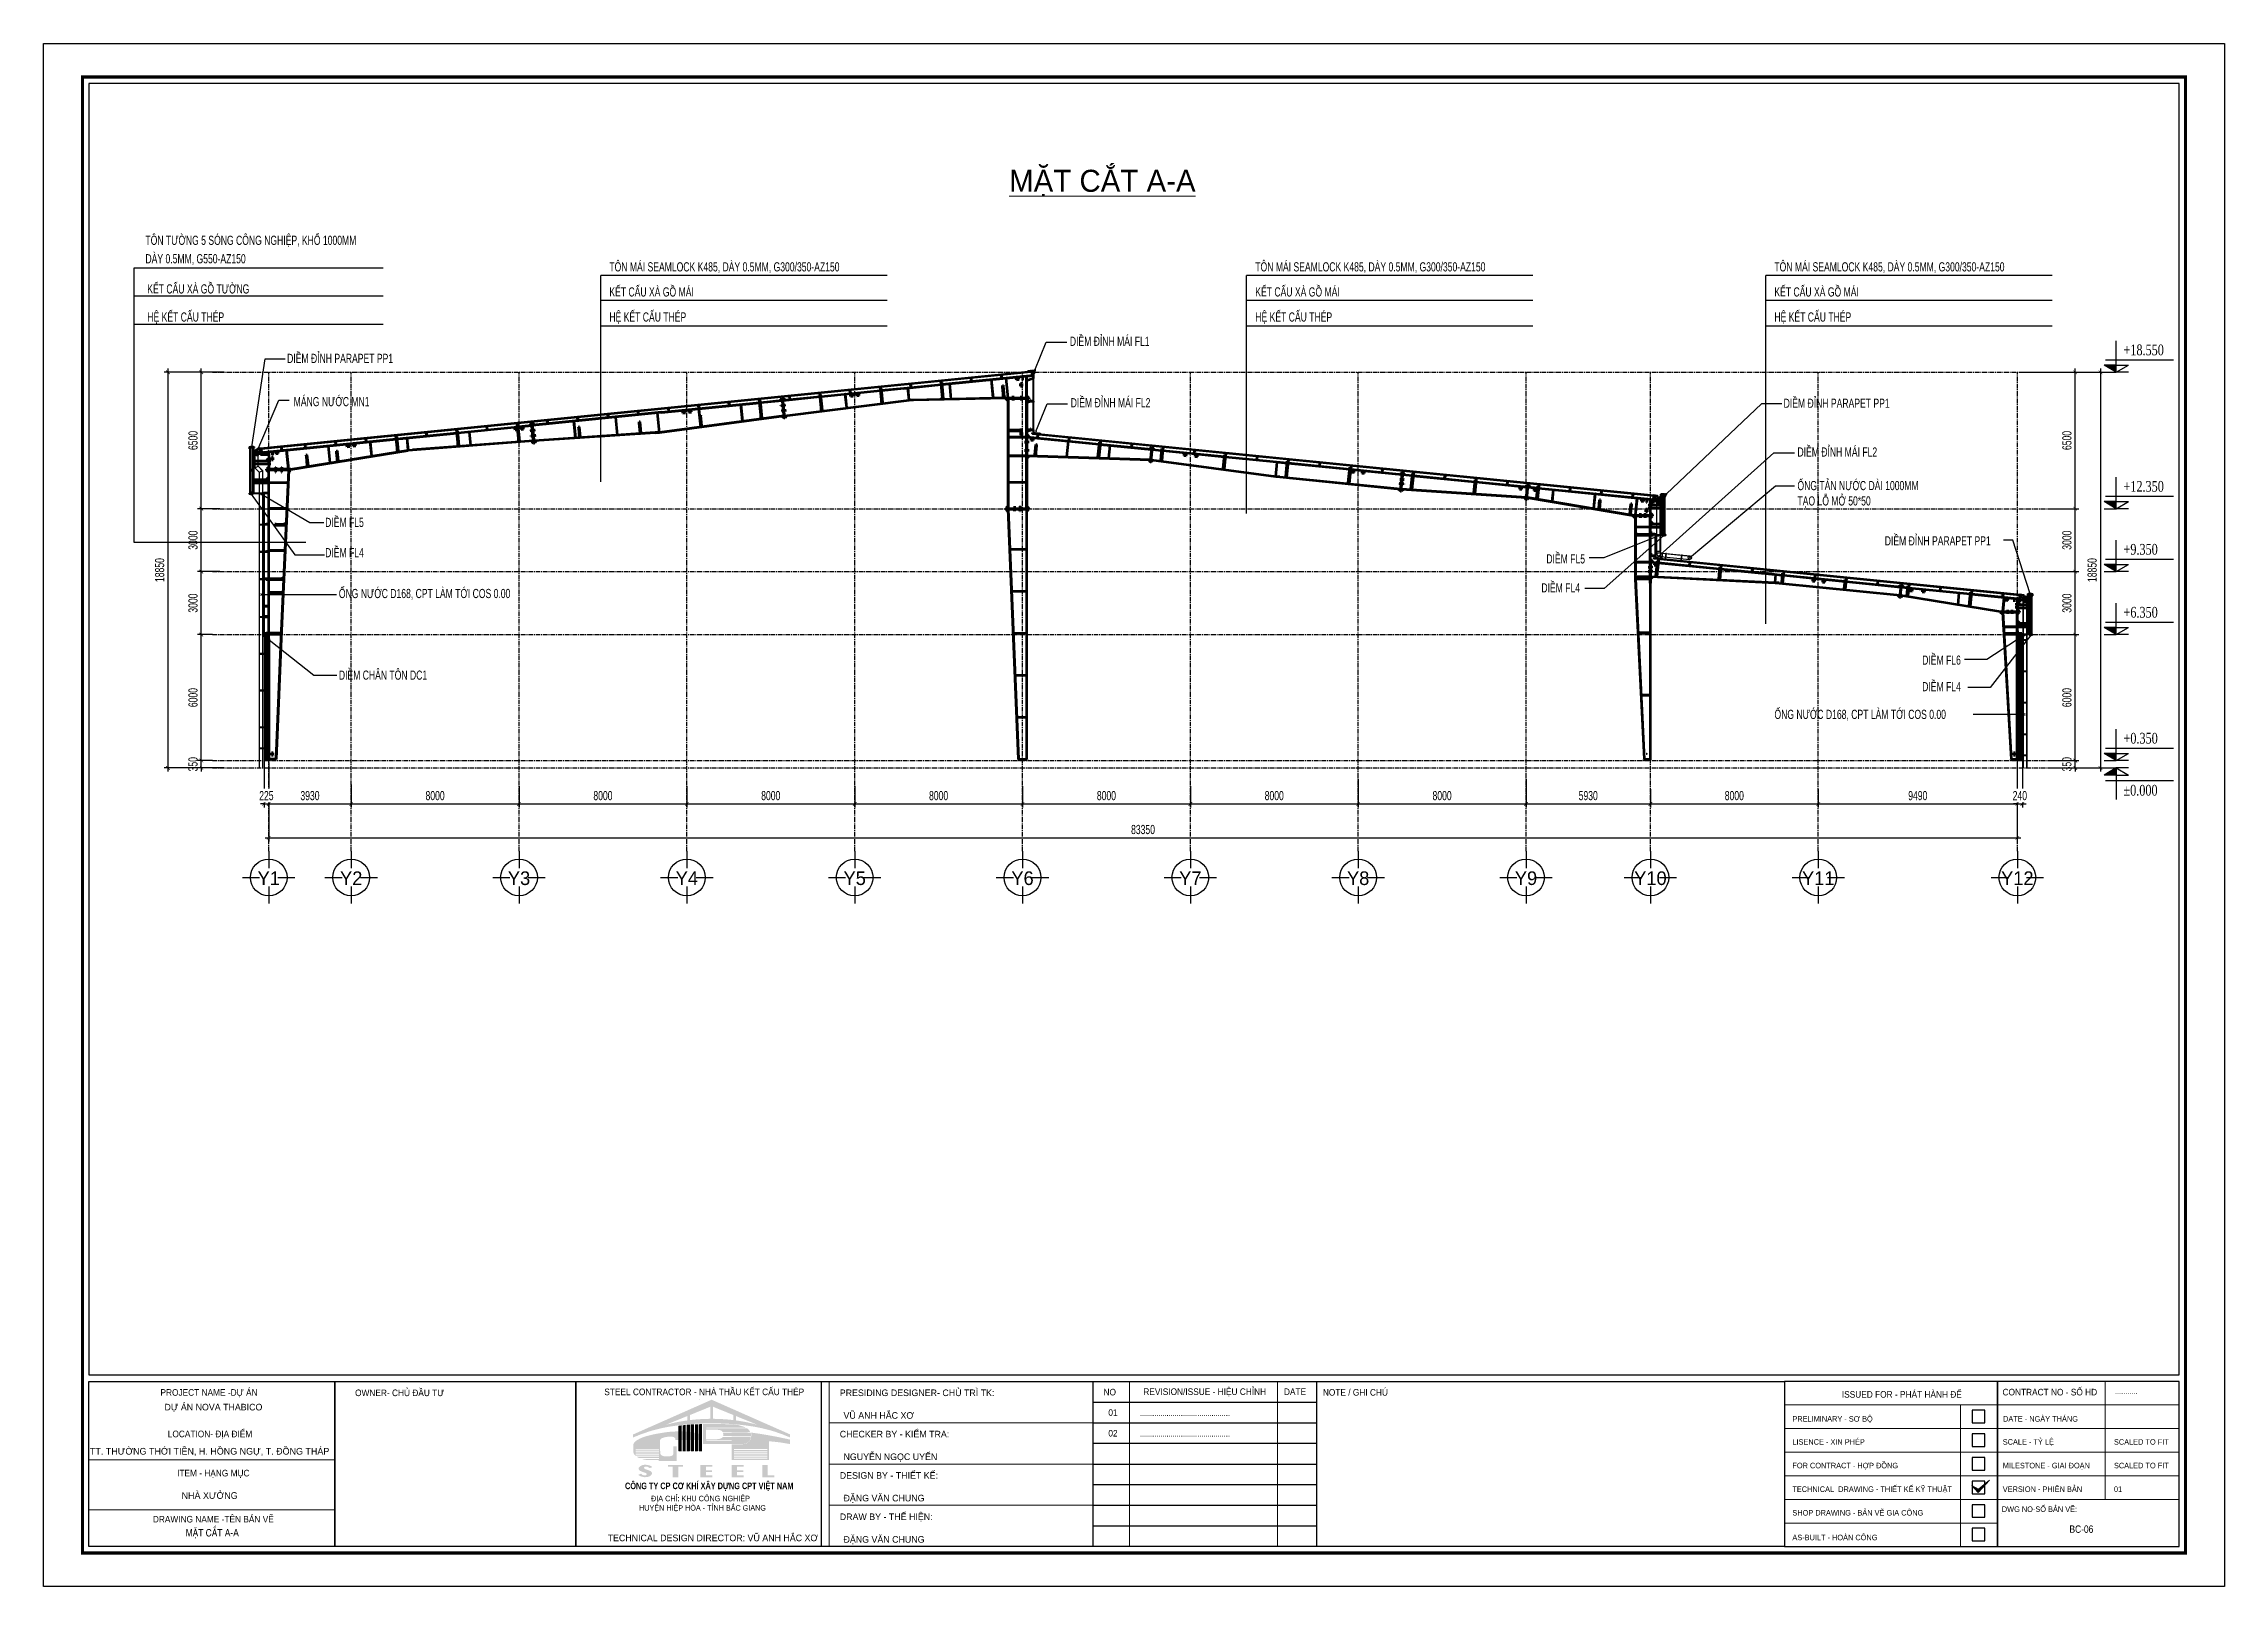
# Model space of a CAD drawing. Header units: inches. Extents: x 2 to 32666, y -5537 to 22.
# Drawn here: x 13678 to 14272, y -4125 to -3705 of the extents above; entities that cross this region are included whole.
import ezdxf
from ezdxf.enums import TextEntityAlignment as Align

# ---------------------------------------------------------------- set-up
doc = ezdxf.new("R2010")
doc.units = ezdxf.units.IN
doc.header["$MEASUREMENT"] = 0
for name, pattern in [('CENTER', [2, 1.25, -0.25, 0.25, -0.25]), ('DASHED2', [0.375, 0.25, -0.125]), ('HIDDEN', [0.375, 0.25, -0.125]), ('HIDDEN2', [4.7625, 3.175, -1.5875])]:
    doc.linetypes.add(name, pattern=pattern)
doc.layers.get('Defpoints').update_dxf_attribs({"lineweight": 9})
for name, color, linetype in [('1', 1, 'Continuous'), ('2', 2, 'Continuous'), ('250', 250, 'Continuous'), ('251', 251, 'Continuous'), ('3', 3, 'Continuous'), ('4', 4, 'Continuous'), ('6', 6, 'Continuous'), ('7', 7, 'Continuous'), ('8', 8, 'Continuous'), ('9', 9, 'Continuous'), ('BAO KHUNG', 31, 'Continuous'), ('DASHED', 8, 'DASHED2'), ('DIM', 8, 'Continuous'), ('door', 7, 'Continuous'), ('Fast RSQ_A2 Frame$0$Khung ten', 4, 'Continuous'), ('Kyhieu', 7, 'Continuous'), ('Metalsheet', 4, 'Continuous'), ('NET IN', 3, 'Continuous'), ('ROOFING', 4, 'Continuous'), ('STRUCTURE', 1, 'Continuous'), ('Tim truc', 8, 'Continuous')]:
    doc.layers.add(name, color=color, linetype=linetype)
for name, color, linetype, lineweight in [('2H-vua', 2, 'Continuous', 20), ('_TEXT', 3, 'Continuous', 13), ('DETAIL$0$S-Dim', 8, 'Continuous', 20), ('DETAIL$0$S-Hatch', 8, 'Continuous', 13), ('S-Hatch', 8, 'Continuous', 9)]:
    doc.layers.add(name, color=color, linetype=linetype, lineweight=lineweight)
doc.layers.add('Cover text', color=7, linetype='Continuous', true_color=0x52370f)
doc.styles.add('ARIAL-H', font='Vharial.ttf', dxfattribs={"width": 0.8})
doc.styles.add('AVO', font='VAVOB.TTF')
doc.styles.add('ST1', font='vnshx.shx', dxfattribs={"width": 0.7})
doc.styles.add('ST1H', font='vnshxh.shx', dxfattribs={"width": 0.7})
doc.styles.add('ST3', font='VHAVANB.TTF')
doc.styles.get("Standard").update_dxf_attribs({"font": 'arial.ttf'})
doc.styles.add('style1', font='VHAVAN.TTF')
doc.styles.add('STYLE2', font='VHAVAN.TTF')
doc.styles.add('TIEU DE', font='Vharialn.ttf')
doc.styles.add('vntimeh.shx', font='vntimeh.shx', dxfattribs={"width": 0.8, "bigfont": 'bigfont.shx'})
doc.dimstyles.new('175', dxfattribs={"dimtxt": 2.5, "dimasz": 1, "dimexe": 1, "dimexo": 0, "dimgap": 1, "dimtad": 1, "dimdec": 0, "dimlfac": 175, "dimzin": 0, "dimdsep": 46, "dimtxsty": 'ST1', "dimblk1": 'ARCHTICK', "dimblk2": 'ARCHTICK', "dimsah": 1, "dimcen": 1, "dimdle": 1, "dimclrd": 8, "dimclre": 8, "dimclrt": 3, "dimadec": 0, "dimazin": 0, "dimtfac": 1, "dimtdec": 0, "dimtix": 1, "dimtmove": 1, "dimatfit": 3, "dimldrblk": 'DOTSMALL', "dimfxl": 0, "dimtfill": 1, "dimtolj": 1, "dimtzin": 0, "dimlwd": -1, "dimlwe": -1, "dimarcsym": 0})

msp = doc.modelspace()

# ---------------------------------------------------------------- texts
at = {"layer": '3', "style": 'ST1H', "width": 0.7}
for s, p in [('t«n t\xadêng 5 sãng c«ng nghiÖp, khæ 1000mm', (13705.5028, -3759.3127)), ('dµy 0.5mm, g550-az150', (13705.5028, -3764.339)), ('t«n m¸i seamlock k485, dµy 0.5mm, g300/350-az150', (13831.8662, -3766.5413)), ('t«n m¸i seamlock k485, dµy 0.5mm, g300/350-az150', (14007.8078, -3766.5413)), ('t«n m¸i seamlock k485, dµy 0.5mm, g300/350-az150', (14149.1945, -3766.5413)), ('kÕt cÊu xµ gå t\xadêng', (13706.0086, -3772.5428)), ('kÕt cÊu xµ gå m¸i', (13831.8662, -3773.365)), ('kÕt cÊu xµ gå m¸i', (14007.8078, -3773.365)), ('kÕt cÊu xµ gå m¸i', (14149.1945, -3773.365)), ('hÖ kÕt cÊu thÐp', (13706.0086, -3780.1888)), ('hÖ kÕt cÊu thÐp', (13831.8662, -3780.1888)), ('hÖ kÕt cÊu thÐp', (14007.8078, -3780.1888)), ('hÖ kÕt cÊu thÐp', (14149.1945, -3780.1888)), ('diÒm ®Ønh m¸i fl1', (13957.2986, -3786.8032)), ('diÒm ®Ønh parapet pp1', (13744.0965, -3791.4577)), ('m¸ng n\xadíc mn1', (13745.8822, -3803.2285)), ('diÒm ®Ønh m¸i fl2', (13957.5262, -3803.5371)), ('diÒm ®Ønh parapet pp1', (14151.7244, -3803.6752)), ('diÒm ®Ønh m¸i fl2', (14155.483, -3816.9437)), ('èng t¶n n\xadíc dµi 1000mm', (14155.483, -3826.0879)), ('t¹o lç më 50*50 ', (14155.483, -3830.2619)), ('diÒm fl5', (13754.4599, -3836.1075)), ('diÒm fl4', (13754.4599, -3844.3517)), ('diÒm fl5', (14087.0881, -3846.0436)), ('diÒm ®Ønh parapet pp1', (14179.2593, -3841.1338)), ('èng n\xadíc d168, cpt lµm tíi cos 0.00', (13758.1856, -3855.4721)), ('diÒm fl4', (14085.7316, -3853.9342)), ('diÒm fl6', (14189.4593, -3873.6073)), ('diÒm ch©n t«n dc1', (13758.1856, -3877.6975)), ('diÒm fl4', (14189.4593, -3880.8293)), ('èng n\xadíc d168, cpt lµm tíi cos 0.00', (14149.2192, -3888.3775))]:
    msp.add_text(s, height=2.5, dxfattribs=at).set_placement(p)
at = {"layer": '_TEXT', "style": 'ST3'}
msp.add_text('%%UmÆt c¾t a-a', height=6, dxfattribs=at).set_placement((13966.154, -3741.8665), align=Align.MIDDLE_CENTER)
at = {"layer": 'Kyhieu', "color": 3, "ltscale": 10, "style": 'AVO'}
for s, p in [('Y1', (13739.0886, -3931.7298)), ('Y2', (13761.5458, -3931.7298)), ('Y3', (13807.2601, -3931.7298)), ('Y4', (13852.9744, -3931.7298)), ('Y5', (13898.6887, -3931.7298)), ('Y6', (13944.4029, -3931.7298)), ('Y7', (13990.1172, -3931.7298)), ('Y8', (14035.8315, -3931.7298)), ('Y9', (14081.5458, -3931.7298)), ('Y10', (14115.4315, -3931.7298)), ('Y11', (14161.1458, -3931.7298)), ('Y12', (14215.3744, -3931.7298))]:
    msp.add_text(s, height=3.71429, dxfattribs=at).set_placement(p, align=Align.MIDDLE_CENTER)

# ---------------------------------------------------------------- blocks, each defined once
blk = doc.blocks.new('DETAIL$0$MARK')
at = {"layer": 'DETAIL$0$S-Hatch', "linetype": 'Continuous'}
h = blk.add_hatch(dxfattribs=at)
h.set_pattern_fill('ANSI31', color=256, scale=50, style=0)
h.paths.add_polyline_path([(1667850, -1156933), (1667909, -1156997), (1668012, -1156885), (1667913, -1156967)])
at = {"layer": 'DETAIL$0$S-Dim', "linetype": 'Continuous'}
blk.add_lwpolyline([(1667850, -1156933), (1667909, -1156997), (1668012, -1156885), (1667913, -1156967), (1667850, -1156933)], dxfattribs=at)
blk = doc.blocks.new('logo cpt')
at = {"layer": '2H-vua', "ltscale": 2}
h = blk.add_hatch(color=1, dxfattribs=at)
h.dxf.hatch_style = 1
edge = h.paths.add_edge_path()
edge.add_line((0, 0), (-59.3, -26.2))
edge.add_spline(control_points=[(-59.3, -26.2), (-59.3, -26.2), (-59.4, -26.2), (-59.4, -26.3), (-59.4, -26.3)], knot_values=[0, 0, 0, 0, 0.090528, 0.18293, 0.18293, 0.18293, 0.18293], degree=3, periodic=0)
edge.add_line((-59.4, -26.3), (-59.4, -28.4))
edge.add_spline(control_points=[(-59.4, -28.4), (-59.4, -28.4), (-59.4, -28.5), (-59.3, -28.5), (-59.3, -28.6), (-59.2, -28.5), (-59.2, -28.5)], knot_values=[0, 0, 0, 0, 0.068206, 0.126958, 0.189177, 0.244498, 0.244498, 0.244498, 0.244498], degree=3, periodic=0)
edge.add_line((-59.2, -28.5), (-57.4, -27.7))
edge.add_line((-57.4, -27.7), (-56, -27.2))
edge.add_line((-56, -27.2), (-54.9, -26.7))
edge.add_line((-54.9, -26.7), (-53.9, -26.3))
edge.add_line((-53.9, -26.3), (-52.4, -25.8))
edge.add_line((-52.4, -25.8), (-50.2, -25))
edge.add_line((-50.2, -25), (-49, -24.6))
edge.add_line((-49, -24.6), (-48, -24.2))
edge.add_line((-48, -24.2), (-46.2, -23.7))
edge.add_line((-46.2, -23.7), (-44.7, -23.2))
edge.add_line((-44.7, -23.2), (-43, -22.8))
edge.add_spline(control_points=[(-43, -22.8), (-40.8, -22.2), (-35.1, -20.8), (-24.5, -19.2), (-12.3, -18), (-3.7, -17.9), (0, -17.8)], knot_values=[0, 0, 0, 0, 6.689632, 17.790922, 32.231173, 43.398154, 43.398154, 43.398154, 43.398154], degree=3, periodic=0)
edge.add_spline(control_points=[(0, -17.8), (3.7, -17.9), (12.3, -18), (24.5, -19.2), (35.1, -20.8), (40.8, -22.2), (43, -22.8)], knot_values=[0, 0, 0, 0, 11.166981, 25.607232, 36.708522, 43.398154, 43.398154, 43.398154, 43.398154], degree=3, periodic=0)
edge.add_line((43, -22.8), (44.7, -23.2))
edge.add_line((44.7, -23.2), (46.2, -23.7))
edge.add_line((46.2, -23.7), (48, -24.2))
edge.add_line((48, -24.2), (49, -24.6))
edge.add_line((49, -24.6), (50.2, -25))
edge.add_line((50.2, -25), (52.4, -25.8))
edge.add_line((52.4, -25.8), (53.9, -26.3))
edge.add_line((53.9, -26.3), (54.9, -26.7))
edge.add_line((54.9, -26.7), (56, -27.2))
edge.add_line((56, -27.2), (57.4, -27.7))
edge.add_line((57.4, -27.7), (59.2, -28.5))
edge.add_spline(control_points=[(59.2, -28.5), (59.2, -28.5), (59.3, -28.6), (59.3, -28.5), (59.4, -28.5), (59.4, -28.4), (59.4, -28.4)], knot_values=[0, 0, 0, 0, 0.055322, 0.11754, 0.176292, 0.244498, 0.244498, 0.244498, 0.244498], degree=3, periodic=0)
edge.add_line((59.4, -28.4), (59.4, -26.3))
edge.add_spline(control_points=[(59.4, -26.3), (59.4, -26.3), (59.4, -26.2), (59.3, -26.2), (59.3, -26.2)], knot_values=[0, 0, 0, 0, 0.092401, 0.18293, 0.18293, 0.18293, 0.18293], degree=3, periodic=0)
edge.add_line((59.3, -26.2), (0, 0))
edge = h.paths.add_edge_path(flags=16)
edge.add_line((1, -5.3), (16.5, -11.6))
edge.add_line((16.5, -11.6), (16.5, -15.4))
edge.add_spline(control_points=[(16.5, -15.4), (13.9, -15.1), (8.7, -14.6), (3.5, -14.5), (1, -14.4)], knot_values=[18.676889, 18.676889, 18.676889, 18.676889, 26.68916, 34.246708, 34.246708, 34.246708, 34.246708], degree=3, periodic=0)
edge.add_line((1, -14.4), (1, -5.3))
edge = h.paths.add_edge_path(flags=16)
edge.add_line((-1, -5.3), (-1, -14.4))
edge.add_spline(control_points=[(-1, -14.4), (-3.5, -14.5), (-8.7, -14.6), (-13.9, -15.1), (-16.5, -15.4)], knot_values=[18.676889, 18.676889, 18.676889, 18.676889, 26.234437, 34.246708, 34.246708, 34.246708, 34.246708], degree=3, periodic=0)
edge.add_line((-16.5, -15.4), (-16.5, -11.6))
edge.add_line((-16.5, -11.6), (-1, -5.3))
edge = h.paths.add_edge_path(flags=16)
edge.add_line((18.5, -12.4), (34.8, -19))
edge.add_spline(control_points=[(34.8, -19), (32.4, -18.4), (27, -17), (21.5, -16.1), (18.5, -15.7)], knot_values=[0, 0, 0, 0, 7.661393, 16.695244, 16.695244, 16.695244, 16.695244], degree=3, periodic=0)
edge.add_line((18.5, -15.7), (18.5, -12.4))
edge = h.paths.add_edge_path(flags=16)
edge.add_line((-18.5, -12.4), (-18.5, -15.7))
edge.add_spline(control_points=[(-18.5, -15.7), (-21.5, -16.1), (-27, -17), (-32.4, -18.4), (-34.8, -19)], knot_values=[0, 0, 0, 0, 9.033851, 16.695244, 16.695244, 16.695244, 16.695244], degree=3, periodic=0)
edge.add_line((-34.8, -19), (-18.5, -12.4))
at = {"layer": '2H-vua', "ltscale": 2, "true_color": 0x0000bd}
h = blk.add_hatch(color=172, dxfattribs=at)
h.dxf.hatch_style = 1
edge = h.paths.add_edge_path()
edge.add_line((-26.5, -35.3), (-29, -35.3))
edge.add_line((-29, -35.3), (-29, -39.8))
edge.add_spline(control_points=[(-29, -39.8), (-29, -40.1), (-29, -40.5), (-29.1, -41.2), (-29.3, -41.8), (-29.8, -42.3), (-30.5, -42.5), (-31.2, -42.7), (-31.9, -42.7), (-32.8, -42.8), (-33.8, -42.9), (-34.9, -42.9), (-35.9, -42.8), (-36.8, -42.6), (-37.5, -42.3), (-38.1, -41.9), (-38.5, -41.4), (-38.8, -40.9), (-38.8, -40.5), (-38.8, -40.3), (-38.9, -40.2)], knot_values=[0, 0, 0, 0, 0.679106, 1.416411, 1.991685, 2.486653, 3.449332, 4.04487, 4.779635, 5.6579, 6.651397, 7.82701, 9.009902, 9.65126, 10.433258, 11.240547, 11.77736, 12.501996, 12.886685, 13.084173, 13.084173, 13.084173, 13.084173], degree=3, periodic=0)
edge.add_line((-38.9, -40.2), (-39.2, -31.8))
edge.add_spline(control_points=[(-39.2, -31.8), (-39.2, -31.6), (-39.2, -31.3), (-39.1, -30.8), (-39, -30.5), (-38.7, -29.8), (-37.7, -29.1), (-35.9, -28.4), (-33.9, -28.1), (-32, -27.9), (-30.8, -27.9), (-29.8, -28), (-29.2, -28.1), (-28.6, -28.2), (-28.2, -28.6), (-27.8, -28.8), (-27.6, -29.2), (-27.4, -29.5), (-27.4, -29.8), (-27.4, -30.1), (-27.5, -30.3), (-27.5, -30.4)], knot_values=[0, 0, 0, 0, 0.639974, 0.927001, 1.315485, 1.784934, 3.04414, 4.896322, 7.542101, 8.98199, 10.633425, 11.259738, 11.786572, 12.490614, 12.976547, 13.417104, 13.795301, 14.182315, 14.521901, 14.772084, 15.08434, 15.08434, 15.08434, 15.08434], degree=3, periodic=0)
edge.add_line((-27.5, -30.4), (-25.1, -30.4))
edge.add_spline(control_points=[(-25.1, -30.4), (-25.1, -28.2), (-25.1, -26.1), (-25.1, -24)], knot_values=[1.660641, 1.660641, 1.660641, 1.660641, 2.000673, 2.000673, 2.000673, 2.000673], weights=[1, 1, 1, 1], degree=3, periodic=0)
edge.add_spline(control_points=[(-25.1, -24), (-25.9, -24), (-28.9, -24), (-33.6, -24.4), (-40.9, -25.6), (-48.3, -27), (-54.8, -29.4), (-57.8, -31.5), (-58.7, -32.6), (-58.9, -32.9)], knot_values=[0, 0, 0, 0, 2.488239, 8.970845, 14.111923, 24.664854, 31.502662, 34.620973, 35.647344, 35.647344, 35.647344, 35.647344], degree=3, periodic=0)
edge.add_spline(control_points=[(-58.9, -32.9), (-59, -33.1), (-59.1, -33.4), (-59.2, -33.8), (-59.2, -33.9)], knot_values=[0, 0, 0, 0, 0.649396, 1.111903, 1.111903, 1.111903, 1.111903], degree=3, periodic=0)
edge.add_line((-59.2, -33.9), (-59.2, -39.7))
edge.add_spline(control_points=[(-59.2, -39.7), (-59.1, -40.2), (-58.8, -41.3), (-57.9, -42), (-57.5, -42.3)], knot_values=[0, 0, 0, 0, 1.615996, 3.213839, 3.213839, 3.213839, 3.213839], degree=3, periodic=0)
edge.add_line((-57.5, -42.3), (-39.9, -42.3))
edge.add_line((-39.9, -42.3), (-39.9, -43.1))
edge.add_line((-39.9, -43.1), (-56.6, -43.1))
edge.add_spline(control_points=[(-56.6, -43.1), (-56.1, -43.5), (-55.6, -43.8), (-55, -44)], knot_values=[4.464767, 4.464767, 4.464767, 4.464767, 6.233584, 6.233584, 6.233584, 6.233584], degree=3, periodic=0)
edge.add_line((-55, -44), (-39.9, -44))
edge.add_line((-39.9, -44), (-39.9, -44.8))
edge.add_line((-39.9, -44.8), (-52.7, -44.8))
edge.add_spline(control_points=[(-52.7, -44.8), (-52.1, -45), (-50.8, -45.4), (-49.5, -45.5), (-48.8, -45.6)], knot_values=[0, 0, 0, 0, 1.969376, 3.947208, 3.947208, 3.947208, 3.947208], degree=3, periodic=0)
edge.add_line((-48.8, -45.6), (-40, -45.6))
edge.add_line((-40, -45.6), (-40, -46.3))
edge.add_line((-40, -46.3), (-26.5, -46.3))
edge.add_line((-26.5, -46.3), (-26.5, -35.3))
h.paths.add_polyline_path([(-39.9, -41.5), (-57.6, -41.5), (-57.6, -40.7), (-39.9, -40.7)], flags=16)
h.paths.add_polyline_path([(-39.9, -39.9), (-57.6, -39.9), (-57.6, -39.1), (-39.9, -39.1)], flags=16)
h.paths.add_polyline_path([(-39.9, -38.2), (-57.6, -38.2), (-57.6, -37.4), (-39.9, -37.4)], flags=16)
edge = h.paths.add_edge_path()
edge.add_spline(control_points=[(-22, -30.4), (-22, -28.3), (-22, -26.2), (-22, -24)], knot_values=[1.658755, 1.658755, 1.658755, 1.658755, 1.987897, 1.987897, 1.987897, 1.987897], weights=[1, 1, 1, 1], degree=3, periodic=0)
edge.add_spline(control_points=[(-22, -24), (-22.1, -24), (-22.4, -24), (-22.6, -24), (-22.7, -24)], knot_values=[38.051452, 38.051452, 38.051452, 38.051452, 38.385889, 38.719297, 38.719297, 38.719297, 38.719297], degree=3, periodic=0)
edge.add_spline(control_points=[(-22.7, -24), (-22.7, -26.1), (-22.7, -28.3), (-22.7, -30.4)], knot_values=[0.65234, 0.65234, 0.65234, 0.65234, 0.984869, 0.984869, 0.984869, 0.984869], weights=[1, 1, 1, 1], degree=3, periodic=0)
edge.add_line((-22.7, -30.4), (-22, -30.4))
edge = h.paths.add_edge_path()
edge.add_spline(control_points=[(-18.9, -27.3), (-18.9, -26.3), (-18.9, -25.2), (-18.9, -24.2)], knot_values=[1.815146, 1.815146, 1.815146, 1.815146, 1.972104, 1.972104, 1.972104, 1.972104], weights=[1, 1, 1, 1], degree=3, periodic=0)
edge.add_spline(control_points=[(-18.9, -24.2), (-19.2, -24.2), (-19.4, -24.1), (-19.6, -24.1)], knot_values=[41.123651, 41.123651, 41.123651, 41.123651, 41.826885, 41.826885, 41.826885, 41.826885], degree=3, periodic=0)
edge.add_spline(control_points=[(-19.6, -24.1), (-19.6, -26.2), (-19.6, -28.3), (-19.6, -30.4)], knot_values=[0.650819, 0.650819, 0.650819, 0.650819, 0.970014, 0.970014, 0.970014, 0.970014], weights=[1, 1, 1, 1], degree=3, periodic=0)
edge.add_line((-19.6, -30.4), (-18.9, -30.4))
edge.add_spline(control_points=[(-18.9, -30.4), (-18.9, -29.4), (-18.9, -28.3), (-18.9, -27.3)], knot_values=[1.657232, 1.657232, 1.657232, 1.657232, 1.815146, 1.815146, 1.815146, 1.815146], weights=[1, 1, 1, 1], degree=3, periodic=0)
edge = h.paths.add_edge_path()
edge.add_spline(control_points=[(-15.8, -27.5), (-15.8, -26.5), (-15.8, -25.5), (-15.8, -24.5)], knot_values=[1.804407, 1.804407, 1.804407, 1.804407, 1.950128, 1.950128, 1.950128, 1.950128], weights=[1, 1, 1, 1], degree=3, periodic=0)
edge.add_spline(control_points=[(-15.8, -24.5), (-15.9, -24.5), (-15.9, -24.5), (-15.9, -24.5)], knot_values=[44.85263, 44.85263, 44.85263, 44.85263, 44.946366, 44.946366, 44.946366, 44.946366], degree=3, periodic=0)
edge.add_spline(control_points=[(-15.9, -24.5), (-15.9, -24.5), (-16.1, -24.5), (-16.3, -24.4), (-16.5, -24.4)], knot_values=[44.245123, 44.245123, 44.245123, 44.245123, 44.297839, 44.85263, 44.85263, 44.85263, 44.85263], degree=3, periodic=0)
edge.add_spline(control_points=[(-16.5, -24.4), (-16.5, -24.7), (-16.5, -25), (-16.5, -25.3)], knot_values=[0.905266, 0.905266, 0.905266, 0.905266, 0.949016, 0.949016, 0.949016, 0.949016], weights=[1, 1, 1, 1], degree=3, periodic=0)
edge.add_spline(control_points=[(-16.5, -25.3), (-16.5, -27), (-16.5, -28.7), (-16.5, -30.4)], knot_values=[0.6495, 0.6495, 0.6495, 0.6495, 0.905266, 0.905266, 0.905266, 0.905266], weights=[1, 1, 1, 1], degree=3, periodic=0)
edge.add_line((-16.5, -30.4), (-15.8, -30.4))
edge.add_spline(control_points=[(-15.8, -30.4), (-15.8, -29.9), (-15.8, -29.5), (-15.8, -29.1)], knot_values=[1.656067, 1.656067, 1.656067, 1.656067, 1.723738, 1.723738, 1.723738, 1.723738], weights=[1, 1, 1, 1], degree=3, periodic=0)
edge.add_spline(control_points=[(-15.8, -29.1), (-15.8, -28.5), (-15.8, -28), (-15.8, -27.5)], knot_values=[1.723738, 1.723738, 1.723738, 1.723738, 1.804404, 1.804404, 1.804404, 1.804404], weights=[1, 1, 1, 1], degree=3, periodic=0)
edge.add_spline(control_points=[(-15.8, -27.5), (-15.8, -27.5), (-15.8, -27.5), (-15.8, -27.5)], knot_values=[1.804404, 1.804404, 1.804404, 1.804404, 1.804407, 1.804407, 1.804407, 1.804407], weights=[1, 1, 1, 1], degree=3, periodic=0)
edge = h.paths.add_edge_path()
edge.add_spline(control_points=[(-12.7, -28), (-12.7, -27), (-12.7, -26.1), (-12.7, -25.1)], knot_values=[1.776179, 1.776179, 1.776179, 1.776179, 1.920589, 1.920589, 1.920589, 1.920589], weights=[1, 1, 1, 1], degree=3, periodic=0)
edge.add_spline(control_points=[(-12.7, -25.1), (-13, -25), (-13.2, -25), (-13.4, -24.9)], knot_values=[47.389322, 47.389322, 47.389322, 47.389322, 48.075391, 48.075391, 48.075391, 48.075391], degree=3, periodic=0)
edge.add_spline(control_points=[(-13.4, -24.9), (-13.4, -24.9), (-13.4, -24.9), (-13.4, -24.9)], knot_values=[47.389171, 47.389171, 47.389171, 47.389171, 47.389322, 47.389322, 47.389322, 47.389322], degree=3, periodic=0)
edge.add_spline(control_points=[(-13.4, -24.9), (-13.4, -25.4), (-13.4, -25.8), (-13.4, -26.3)], knot_values=[0.854166, 0.854166, 0.854166, 0.854166, 0.920674, 0.920674, 0.920674, 0.920674], weights=[1, 1, 1, 1], degree=3, periodic=0)
edge.add_spline(control_points=[(-13.4, -26.3), (-13.4, -26.6), (-13.4, -26.8), (-13.4, -27.1)], knot_values=[0.813011, 0.813011, 0.813011, 0.813011, 0.854166, 0.854166, 0.854166, 0.854166], weights=[1, 1, 1, 1], degree=3, periodic=0)
edge.add_spline(control_points=[(-13.4, -27.1), (-13.4, -27.3), (-13.4, -27.5), (-13.4, -27.7)], knot_values=[0.785786, 0.785786, 0.785786, 0.785786, 0.813011, 0.813011, 0.813011, 0.813011], weights=[1, 1, 1, 1], degree=3, periodic=0)
edge.add_spline(control_points=[(-13.4, -27.7), (-13.4, -28.6), (-13.4, -29.5), (-13.4, -30.4)], knot_values=[0.649905, 0.649905, 0.649905, 0.649905, 0.785786, 0.785786, 0.785786, 0.785786], weights=[1, 1, 1, 1], degree=3, periodic=0)
edge.add_spline(control_points=[(-13.4, -30.4), (-13.4, -30.4), (-13.4, -30.4), (-13.4, -30.4)], knot_values=[0.648777, 0.648777, 0.648777, 0.648777, 0.649905, 0.649905, 0.649905, 0.649905], weights=[1, 1, 1, 1], degree=3, periodic=0)
edge.add_line((-13.4, -30.4), (-12.7, -30.4))
edge.add_spline(control_points=[(-12.7, -30.4), (-12.7, -30), (-12.7, -29.7), (-12.7, -29.3)], knot_values=[1.655439, 1.655439, 1.655439, 1.655439, 1.710581, 1.710581, 1.710581, 1.710581], weights=[1, 1, 1, 1], degree=3, periodic=0)
edge.add_spline(control_points=[(-12.7, -29.3), (-12.7, -29), (-12.7, -28.8), (-12.7, -28.5)], knot_values=[1.710581, 1.710581, 1.710581, 1.710581, 1.752409, 1.752409, 1.752409, 1.752409], weights=[1, 1, 1, 1], degree=3, periodic=0)
edge.add_spline(control_points=[(-12.7, -28.5), (-12.7, -28.3), (-12.7, -28.2), (-12.7, -28)], knot_values=[1.752409, 1.752409, 1.752409, 1.752409, 1.776179, 1.776179, 1.776179, 1.776179], weights=[1, 1, 1, 1], degree=3, periodic=0)
edge = h.paths.add_edge_path()
edge.add_spline(control_points=[(-9.7, -25.8), (-9.8, -25.8), (-10, -25.7), (-10.2, -25.6), (-10.3, -25.6)], knot_values=[0, 0, 0, 0, 0.271115, 0.703489, 0.703489, 0.703489, 0.703489], degree=3, periodic=0)
edge.add_spline(control_points=[(-10.3, -25.6), (-10.3, -25.8), (-10.3, -26), (-10.3, -26.3)], knot_values=[0.854515, 0.854515, 0.854515, 0.854515, 0.88662, 0.88662, 0.88662, 0.88662], weights=[1, 1, 1, 1], degree=3, periodic=0)
edge.add_spline(control_points=[(-10.3, -26.3), (-10.3, -26.3), (-10.3, -26.3), (-10.3, -26.4)], knot_values=[0.848481, 0.848481, 0.848481, 0.848481, 0.854515, 0.854515, 0.854515, 0.854515], weights=[1, 1, 1, 1], degree=3, periodic=0)
edge.add_spline(control_points=[(-10.3, -26.4), (-10.3, -26.7), (-10.3, -27.1), (-10.3, -27.5)], knot_values=[0.794629, 0.794629, 0.794629, 0.794629, 0.848481, 0.848481, 0.848481, 0.848481], weights=[1, 1, 1, 1], degree=3, periodic=0)
edge.add_spline(control_points=[(-10.3, -27.5), (-10.3, -28.5), (-10.3, -29.4), (-10.3, -30.4)], knot_values=[0.64839, 0.64839, 0.64839, 0.64839, 0.794629, 0.794629, 0.794629, 0.794629], weights=[1, 1, 1, 1], degree=3, periodic=0)
edge.add_line((-10.3, -30.4), (-9.7, -30.4))
edge.add_spline(control_points=[(-9.7, -30.4), (-9.7, -30.3), (-9.7, -30.2), (-9.7, -30.1)], knot_values=[1.654916, 1.654916, 1.654916, 1.654916, 1.670697, 1.670697, 1.670697, 1.670697], weights=[1, 1, 1, 1], degree=3, periodic=0)
edge.add_spline(control_points=[(-9.7, -30.1), (-9.7, -29.3), (-9.7, -28.6), (-9.7, -27.8)], knot_values=[1.670697, 1.670697, 1.670697, 1.670697, 1.782814, 1.782814, 1.782814, 1.782814], weights=[1, 1, 1, 1], degree=3, periodic=0)
edge.add_spline(control_points=[(-9.7, -27.8), (-9.7, -27.2), (-9.7, -26.5), (-9.7, -25.8)], knot_values=[1.782814, 1.782814, 1.782814, 1.782814, 1.882275, 1.882275, 1.882275, 1.882275], weights=[1, 1, 1, 1], degree=3, periodic=0)
at = {"layer": '2H-vua', "ltscale": 2}
h = blk.add_hatch(color=1, dxfattribs=at)
h.dxf.hatch_style = 1
edge = h.paths.add_edge_path()
edge.add_spline(control_points=[(-22.7, -30.4), (-22.7, -28.3), (-22.7, -26.1), (-22.7, -24)], knot_values=[0.65234, 0.65234, 0.65234, 0.65234, 0.984869, 0.984869, 0.984869, 0.984869], weights=[1, 1, 1, 1], degree=3, periodic=0)
edge.add_spline(control_points=[(-22.7, -24), (-22.7, -22.5), (-22.7, -21), (-22.7, -19.5)], knot_values=[0.984869, 0.984869, 0.984869, 0.984869, 1.216541, 1.216541, 1.216541, 1.216541], weights=[1, 1, 1, 1], degree=3, periodic=0)
edge.add_spline(control_points=[(-22.7, -19.5), (-22.7, -19.5), (-22.7, -19.5), (-22.7, -19.5), (-22.8, -19.4), (-22.8, -19.4), (-22.8, -19.4), (-22.8, -19.4)], knot_values=[1.216541, 1.216541, 1.216541, 1.216541, 1.259596, 1.296989, 1.345872, 1.376028, 1.41378, 1.41378, 1.41378, 1.41378], weights=[1, 1, 1, 1, 1, 1, 1, 1], degree=3, periodic=0)
edge.add_line((-22.8, -19.4), (-25, -19.7))
edge.add_spline(control_points=[(-25, -19.7), (-25, -19.7), (-25, -19.8), (-25.1, -19.8), (-25.1, -19.8), (-25.1, -19.9), (-25.1, -19.9)], knot_values=[2.217254, 2.217254, 2.217254, 2.217254, 2.274562, 2.326082, 2.37697, 2.409598, 2.409598, 2.409598, 2.409598], weights=[1, 1, 1, 1, 1, 1, 1], degree=3, periodic=0)
edge.add_spline(control_points=[(-25.1, -19.9), (-25.1, -21.2), (-25.1, -22.6), (-25.1, -24)], knot_values=[2.000673, 2.000673, 2.000673, 2.000673, 2.217254, 2.217254, 2.217254, 2.217254], weights=[1, 1, 1, 1], degree=3, periodic=0)
edge.add_spline(control_points=[(-25.1, -24), (-25.1, -26.1), (-25.1, -28.2), (-25.1, -30.4)], knot_values=[1.660641, 1.660641, 1.660641, 1.660641, 2.000673, 2.000673, 2.000673, 2.000673], weights=[1, 1, 1, 1], degree=3, periodic=0)
edge.add_spline(control_points=[(-25.1, -30.4), (-25.1, -33.2), (-25.1, -36), (-25.1, -38.8)], knot_values=[1.217254, 1.217254, 1.217254, 1.217254, 1.660641, 1.660641, 1.660641, 1.660641], weights=[1, 1, 1, 1], degree=3, periodic=0)
edge.add_spline(control_points=[(-25.1, -38.8), (-25.1, -38.8), (-25.1, -38.8), (-25, -38.9), (-25, -38.9), (-25, -38.9)], knot_values=[1, 1, 1, 1, 1.073403, 1.153898, 1.217254, 1.217254, 1.217254, 1.217254], weights=[1, 1, 1, 1, 1, 1], degree=3, periodic=0)
edge.add_spline(control_points=[(-25, -38.9), (-24.3, -38.9), (-23.5, -38.9), (-22.8, -38.9)], knot_values=[0, 0, 0, 0, 1, 1, 1, 1], weights=[1, 1, 1, 1], degree=3, periodic=0)
edge.add_spline(control_points=[(-22.8, -38.9), (-22.8, -38.9), (-22.8, -38.9), (-22.7, -38.8), (-22.7, -38.8), (-22.7, -38.8)], knot_values=[0, 0, 0, 0, 0.063356, 0.156751, 0.216541, 0.216541, 0.216541, 0.216541], weights=[1, 1, 1, 1, 1, 1], degree=3, periodic=0)
edge.add_spline(control_points=[(-22.7, -38.8), (-22.7, -36), (-22.7, -33.2), (-22.7, -30.4)], knot_values=[0.216541, 0.216541, 0.216541, 0.216541, 0.65234, 0.65234, 0.65234, 0.65234], weights=[1, 1, 1, 1], degree=3, periodic=0)
edge = h.paths.add_edge_path()
edge.add_spline(control_points=[(-19.6, -30.4), (-19.6, -28.3), (-19.6, -26.2), (-19.6, -24.1)], knot_values=[0.650819, 0.650819, 0.650819, 0.650819, 0.970014, 0.970014, 0.970014, 0.970014], weights=[1, 1, 1, 1], degree=3, periodic=0)
edge.add_spline(control_points=[(-19.6, -24.1), (-19.6, -22.5), (-19.6, -20.9), (-19.6, -19.2)], knot_values=[0.970014, 0.970014, 0.970014, 0.970014, 1.216541, 1.216541, 1.216541, 1.216541], weights=[1, 1, 1, 1], degree=3, periodic=0)
edge.add_spline(control_points=[(-19.6, -19.2), (-19.6, -19.2), (-19.6, -19.1), (-19.7, -19.1), (-19.7, -19.1), (-19.7, -19.1), (-19.8, -19.1), (-19.8, -19.1)], knot_values=[1.216541, 1.216541, 1.216541, 1.216541, 1.259596, 1.296989, 1.345872, 1.376028, 1.41378, 1.41378, 1.41378, 1.41378], weights=[1, 1, 1, 1, 1, 1, 1, 1], degree=3, periodic=0)
edge.add_line((-19.8, -19.1), (-21.9, -19.3))
edge.add_spline(control_points=[(-21.9, -19.3), (-21.9, -19.3), (-22, -19.3), (-22, -19.4), (-22, -19.4), (-22, -19.4), (-22, -19.5)], knot_values=[2.217254, 2.217254, 2.217254, 2.217254, 2.274562, 2.326082, 2.37697, 2.409598, 2.409598, 2.409598, 2.409598], weights=[1, 1, 1, 1, 1, 1, 1], degree=3, periodic=0)
edge.add_spline(control_points=[(-22, -19.5), (-22, -21), (-22, -22.5), (-22, -24)], knot_values=[1.987897, 1.987897, 1.987897, 1.987897, 2.217254, 2.217254, 2.217254, 2.217254], weights=[1, 1, 1, 1], degree=3, periodic=0)
edge.add_spline(control_points=[(-22, -24), (-22, -26.2), (-22, -28.3), (-22, -30.4)], knot_values=[1.658755, 1.658755, 1.658755, 1.658755, 1.987897, 1.987897, 1.987897, 1.987897], weights=[1, 1, 1, 1], degree=3, periodic=0)
edge.add_spline(control_points=[(-22, -30.4), (-22, -33.2), (-22, -36), (-22, -38.8)], knot_values=[1.217254, 1.217254, 1.217254, 1.217254, 1.658755, 1.658755, 1.658755, 1.658755], weights=[1, 1, 1, 1], degree=3, periodic=0)
edge.add_spline(control_points=[(-22, -38.8), (-22, -38.8), (-22, -38.8), (-22, -38.9), (-21.9, -38.9), (-21.9, -38.9)], knot_values=[1, 1, 1, 1, 1.073403, 1.153898, 1.217254, 1.217254, 1.217254, 1.217254], weights=[1, 1, 1, 1, 1, 1], degree=3, periodic=0)
edge.add_spline(control_points=[(-21.9, -38.9), (-21.2, -38.9), (-20.5, -38.9), (-19.8, -38.9)], knot_values=[0, 0, 0, 0, 1, 1, 1, 1], weights=[1, 1, 1, 1], degree=3, periodic=0)
edge.add_spline(control_points=[(-19.8, -38.9), (-19.7, -38.9), (-19.7, -38.9), (-19.6, -38.8), (-19.6, -38.8), (-19.6, -38.8)], knot_values=[0, 0, 0, 0, 0.063356, 0.156751, 0.216541, 0.216541, 0.216541, 0.216541], weights=[1, 1, 1, 1, 1, 1], degree=3, periodic=0)
edge.add_spline(control_points=[(-19.6, -38.8), (-19.6, -36), (-19.6, -33.2), (-19.6, -30.4)], knot_values=[0.216541, 0.216541, 0.216541, 0.216541, 0.650819, 0.650819, 0.650819, 0.650819], weights=[1, 1, 1, 1], degree=3, periodic=0)
edge = h.paths.add_edge_path()
edge.add_spline(control_points=[(-16.5, -30.4), (-16.5, -28.4), (-16.5, -26.4), (-16.5, -24.4)], knot_values=[0.6495, 0.6495, 0.6495, 0.6495, 0.949016, 0.949016, 0.949016, 0.949016], weights=[1, 1, 1, 1], degree=3, periodic=0)
edge.add_spline(control_points=[(-16.5, -24.4), (-16.5, -22.6), (-16.5, -20.8), (-16.5, -18.9)], knot_values=[0.949016, 0.949016, 0.949016, 0.949016, 1.216541, 1.216541, 1.216541, 1.216541], weights=[1, 1, 1, 1], degree=3, periodic=0)
edge.add_spline(control_points=[(-16.5, -18.9), (-16.5, -18.9), (-16.5, -18.8), (-16.6, -18.8), (-16.6, -18.8), (-16.6, -18.8), (-16.7, -18.8), (-16.7, -18.8)], knot_values=[1.216541, 1.216541, 1.216541, 1.216541, 1.259596, 1.296989, 1.345872, 1.376028, 1.41378, 1.41378, 1.41378, 1.41378], weights=[1, 1, 1, 1, 1, 1, 1, 1], degree=3, periodic=0)
edge.add_line((-16.7, -18.8), (-18.8, -19))
edge.add_spline(control_points=[(-18.8, -19), (-18.8, -19), (-18.9, -19), (-18.9, -19), (-18.9, -19.1), (-18.9, -19.1), (-18.9, -19.1)], knot_values=[2.217254, 2.217254, 2.217254, 2.217254, 2.274562, 2.326082, 2.37697, 2.409598, 2.409598, 2.409598, 2.409598], weights=[1, 1, 1, 1, 1, 1, 1], degree=3, periodic=0)
edge.add_spline(control_points=[(-18.9, -19.1), (-18.9, -20.8), (-18.9, -22.5), (-18.9, -24.2)], knot_values=[1.972104, 1.972104, 1.972104, 1.972104, 2.217254, 2.217254, 2.217254, 2.217254], weights=[1, 1, 1, 1], degree=3, periodic=0)
edge.add_spline(control_points=[(-18.9, -24.2), (-18.9, -26.3), (-18.9, -28.4), (-18.9, -30.4)], knot_values=[1.657232, 1.657232, 1.657232, 1.657232, 1.972104, 1.972104, 1.972104, 1.972104], weights=[1, 1, 1, 1], degree=3, periodic=0)
edge.add_spline(control_points=[(-18.9, -30.4), (-18.9, -33.2), (-18.9, -36), (-18.9, -38.8)], knot_values=[1.217254, 1.217254, 1.217254, 1.217254, 1.657232, 1.657232, 1.657232, 1.657232], weights=[1, 1, 1, 1], degree=3, periodic=0)
edge.add_spline(control_points=[(-18.9, -38.8), (-18.9, -38.8), (-18.9, -38.8), (-18.8, -38.9), (-18.8, -38.9), (-18.8, -38.9)], knot_values=[1, 1, 1, 1, 1.073403, 1.153898, 1.217254, 1.217254, 1.217254, 1.217254], weights=[1, 1, 1, 1, 1, 1], degree=3, periodic=0)
edge.add_spline(control_points=[(-18.8, -38.9), (-18.1, -38.9), (-17.4, -38.9), (-16.6, -38.9)], knot_values=[0, 0, 0, 0, 1, 1, 1, 1], weights=[1, 1, 1, 1], degree=3, periodic=0)
edge.add_spline(control_points=[(-16.6, -38.9), (-16.6, -38.9), (-16.6, -38.9), (-16.5, -38.8), (-16.5, -38.8), (-16.5, -38.8)], knot_values=[0, 0, 0, 0, 0.063356, 0.156751, 0.216541, 0.216541, 0.216541, 0.216541], weights=[1, 1, 1, 1, 1, 1], degree=3, periodic=0)
edge.add_spline(control_points=[(-16.5, -38.8), (-16.5, -36), (-16.5, -33.2), (-16.5, -30.4)], knot_values=[0.216541, 0.216541, 0.216541, 0.216541, 0.6495, 0.6495, 0.6495, 0.6495], weights=[1, 1, 1, 1], degree=3, periodic=0)
edge = h.paths.add_edge_path()
edge.add_spline(control_points=[(-13.4, -30.4), (-13.4, -26.7), (-13.4, -22.8), (-13.4, -18.7)], knot_values=[0.648777, 0.648777, 0.648777, 0.648777, 1.216541, 1.216541, 1.216541, 1.216541], weights=[1, 1, 1, 1], degree=3, periodic=0)
edge.add_spline(control_points=[(-13.4, -18.7), (-13.4, -18.7), (-13.4, -18.7), (-13.5, -18.6), (-13.5, -18.6), (-13.5, -18.6), (-13.5, -18.6), (-13.6, -18.6)], knot_values=[1.216541, 1.216541, 1.216541, 1.216541, 1.259596, 1.296989, 1.345872, 1.376028, 1.41378, 1.41378, 1.41378, 1.41378], weights=[1, 1, 1, 1, 1, 1, 1, 1], degree=3, periodic=0)
edge.add_line((-13.6, -18.6), (-15.7, -18.7))
edge.add_spline(control_points=[(-15.7, -18.7), (-15.7, -18.7), (-15.8, -18.7), (-15.8, -18.8), (-15.8, -18.8), (-15.8, -18.8), (-15.8, -18.9)], knot_values=[2.217254, 2.217254, 2.217254, 2.217254, 2.274562, 2.326082, 2.37697, 2.409598, 2.409598, 2.409598, 2.409598], weights=[1, 1, 1, 1, 1, 1, 1], degree=3, periodic=0)
edge.add_spline(control_points=[(-15.8, -18.9), (-15.8, -20.8), (-15.8, -22.7), (-15.8, -24.5)], knot_values=[1.950128, 1.950128, 1.950128, 1.950128, 2.217254, 2.217254, 2.217254, 2.217254], weights=[1, 1, 1, 1], degree=3, periodic=0)
edge.add_spline(control_points=[(-15.8, -24.5), (-15.8, -26.5), (-15.8, -28.5), (-15.8, -30.4)], knot_values=[1.656067, 1.656067, 1.656067, 1.656067, 1.950128, 1.950128, 1.950128, 1.950128], weights=[1, 1, 1, 1], degree=3, periodic=0)
edge.add_spline(control_points=[(-15.8, -30.4), (-15.8, -33.2), (-15.8, -36), (-15.8, -38.8)], knot_values=[1.217254, 1.217254, 1.217254, 1.217254, 1.656067, 1.656067, 1.656067, 1.656067], weights=[1, 1, 1, 1], degree=3, periodic=0)
edge.add_spline(control_points=[(-15.8, -38.8), (-15.8, -38.8), (-15.8, -38.8), (-15.7, -38.9), (-15.7, -38.9), (-15.7, -38.9)], knot_values=[1, 1, 1, 1, 1.073403, 1.153898, 1.217254, 1.217254, 1.217254, 1.217254], weights=[1, 1, 1, 1, 1, 1], degree=3, periodic=0)
edge.add_spline(control_points=[(-15.7, -38.9), (-15, -38.9), (-14.3, -38.9), (-13.6, -38.9)], knot_values=[0, 0, 0, 0, 1, 1, 1, 1], weights=[1, 1, 1, 1], degree=3, periodic=0)
edge.add_spline(control_points=[(-13.6, -38.9), (-13.5, -38.9), (-13.5, -38.9), (-13.4, -38.8), (-13.4, -38.8), (-13.4, -38.8)], knot_values=[0, 0, 0, 0, 0.063356, 0.156751, 0.216541, 0.216541, 0.216541, 0.216541], weights=[1, 1, 1, 1, 1, 1], degree=3, periodic=0)
edge.add_spline(control_points=[(-13.4, -38.8), (-13.4, -36), (-13.4, -33.2), (-13.4, -30.4)], knot_values=[0.216541, 0.216541, 0.216541, 0.216541, 0.648777, 0.648777, 0.648777, 0.648777], weights=[1, 1, 1, 1], degree=3, periodic=0)
edge = h.paths.add_edge_path()
edge.add_spline(control_points=[(-10.3, -30.4), (-10.3, -28.8), (-10.3, -27.2), (-10.3, -25.6)], knot_values=[0.648359, 0.648359, 0.648359, 0.648359, 0.88662, 0.88662, 0.88662, 0.88662], weights=[1, 1, 1, 1], degree=3, periodic=0)
edge.add_spline(control_points=[(-10.3, -25.6), (-10.3, -23.3), (-10.3, -21), (-10.3, -18.6)], knot_values=[0.88662, 0.88662, 0.88662, 0.88662, 1.216541, 1.216541, 1.216541, 1.216541], weights=[1, 1, 1, 1], degree=3, periodic=0)
edge.add_spline(control_points=[(-10.3, -18.6), (-10.3, -18.6), (-10.4, -18.6), (-10.4, -18.5), (-10.4, -18.5), (-10.4, -18.5), (-10.5, -18.5), (-10.5, -18.5)], knot_values=[1.216541, 1.216541, 1.216541, 1.216541, 1.259596, 1.296989, 1.345872, 1.376028, 1.41378, 1.41378, 1.41378, 1.41378], weights=[1, 1, 1, 1, 1, 1, 1, 1], degree=3, periodic=0)
edge.add_line((-10.5, -18.5), (-12.6, -18.6))
edge.add_spline(control_points=[(-12.6, -18.6), (-12.6, -18.6), (-12.7, -18.6), (-12.7, -18.6), (-12.7, -18.7), (-12.7, -18.7), (-12.7, -18.7)], knot_values=[2.217254, 2.217254, 2.217254, 2.217254, 2.274562, 2.326082, 2.37697, 2.409598, 2.409598, 2.409598, 2.409598], weights=[1, 1, 1, 1, 1, 1, 1], degree=3, periodic=0)
edge.add_spline(control_points=[(-12.7, -18.7), (-12.7, -20.9), (-12.7, -23), (-12.7, -25.1)], knot_values=[1.920589, 1.920589, 1.920589, 1.920589, 2.217254, 2.217254, 2.217254, 2.217254], weights=[1, 1, 1, 1], degree=3, periodic=0)
edge.add_spline(control_points=[(-12.7, -25.1), (-12.7, -26.9), (-12.7, -28.7), (-12.7, -30.4)], knot_values=[1.655439, 1.655439, 1.655439, 1.655439, 1.920589, 1.920589, 1.920589, 1.920589], weights=[1, 1, 1, 1], degree=3, periodic=0)
edge.add_spline(control_points=[(-12.7, -30.4), (-12.7, -33.2), (-12.7, -36), (-12.7, -38.8)], knot_values=[1.217254, 1.217254, 1.217254, 1.217254, 1.655439, 1.655439, 1.655439, 1.655439], weights=[1, 1, 1, 1], degree=3, periodic=0)
edge.add_spline(control_points=[(-12.7, -38.8), (-12.7, -38.8), (-12.7, -38.8), (-12.7, -38.9), (-12.6, -38.9), (-12.6, -38.9)], knot_values=[1, 1, 1, 1, 1.073403, 1.153898, 1.217254, 1.217254, 1.217254, 1.217254], weights=[1, 1, 1, 1, 1, 1], degree=3, periodic=0)
edge.add_spline(control_points=[(-12.6, -38.9), (-11.9, -38.9), (-11.2, -38.9), (-10.5, -38.9)], knot_values=[0, 0, 0, 0, 1, 1, 1, 1], weights=[1, 1, 1, 1], degree=3, periodic=0)
edge.add_spline(control_points=[(-10.5, -38.9), (-10.5, -38.9), (-10.4, -38.9), (-10.3, -38.8), (-10.3, -38.8), (-10.3, -38.8)], knot_values=[0, 0, 0, 0, 0.063356, 0.156751, 0.216541, 0.216541, 0.216541, 0.216541], weights=[1, 1, 1, 1, 1, 1], degree=3, periodic=0)
edge.add_spline(control_points=[(-10.3, -38.8), (-10.3, -36), (-10.3, -33.2), (-10.3, -30.4)], knot_values=[0.216541, 0.216541, 0.216541, 0.216541, 0.648359, 0.648359, 0.648359, 0.648359], weights=[1, 1, 1, 1], degree=3, periodic=0)
edge = h.paths.add_edge_path()
edge.add_spline(control_points=[(-7.3, -38.8), (-7.3, -32.4), (-7.3, -26), (-7.3, -18.5)], knot_values=[0.216541, 0.216541, 0.216541, 0.216541, 1.216541, 1.216541, 1.216541, 1.216541], weights=[1, 1, 1, 1], degree=3, periodic=0)
edge.add_spline(control_points=[(-7.3, -18.5), (-7.3, -18.5), (-7.3, -18.5), (-7.3, -18.4), (-7.3, -18.4), (-7.4, -18.4), (-7.4, -18.4), (-7.4, -18.4)], knot_values=[1.216541, 1.216541, 1.216541, 1.216541, 1.259596, 1.296989, 1.345872, 1.376028, 1.41378, 1.41378, 1.41378, 1.41378], weights=[1, 1, 1, 1, 1, 1, 1, 1], degree=3, periodic=0)
edge.add_line((-7.4, -18.4), (-9.6, -18.5))
edge.add_spline(control_points=[(-9.6, -18.5), (-9.6, -18.5), (-9.6, -18.5), (-9.7, -18.5), (-9.7, -18.5), (-9.7, -18.6), (-9.7, -18.6)], knot_values=[2.217254, 2.217254, 2.217254, 2.217254, 2.274562, 2.326082, 2.37697, 2.409598, 2.409598, 2.409598, 2.409598], weights=[1, 1, 1, 1, 1, 1, 1], degree=3, periodic=0)
edge.add_spline(control_points=[(-9.7, -18.6), (-9.7, -21.1), (-9.7, -23.5), (-9.7, -25.8)], knot_values=[1.882275, 1.882275, 1.882275, 1.882275, 2.217254, 2.217254, 2.217254, 2.217254], weights=[1, 1, 1, 1], degree=3, periodic=0)
edge.add_spline(control_points=[(-9.7, -25.8), (-9.7, -27.4), (-9.7, -28.9), (-9.7, -30.4)], knot_values=[1.654916, 1.654916, 1.654916, 1.654916, 1.882275, 1.882275, 1.882275, 1.882275], weights=[1, 1, 1, 1], degree=3, periodic=0)
edge.add_spline(control_points=[(-9.7, -30.4), (-9.7, -33.3), (-9.7, -36), (-9.7, -38.8)], knot_values=[1.217254, 1.217254, 1.217254, 1.217254, 1.654916, 1.654916, 1.654916, 1.654916], weights=[1, 1, 1, 1], degree=3, periodic=0)
edge.add_spline(control_points=[(-9.7, -38.8), (-9.7, -38.8), (-9.7, -38.8), (-9.6, -38.9), (-9.5, -38.9), (-9.5, -38.9)], knot_values=[1, 1, 1, 1, 1.073403, 1.153898, 1.217254, 1.217254, 1.217254, 1.217254], weights=[1, 1, 1, 1, 1, 1], degree=3, periodic=0)
edge.add_spline(control_points=[(-9.5, -38.9), (-8.8, -38.9), (-8.1, -38.9), (-7.4, -38.9)], knot_values=[0, 0, 0, 0, 1, 1, 1, 1], weights=[1, 1, 1, 1], degree=3, periodic=0)
edge.add_spline(control_points=[(-7.4, -38.9), (-7.4, -38.9), (-7.3, -38.9), (-7.3, -38.8), (-7.3, -38.8), (-7.3, -38.8)], knot_values=[0, 0, 0, 0, 0.063356, 0.156751, 0.216541, 0.216541, 0.216541, 0.216541], weights=[1, 1, 1, 1, 1, 1], degree=3, periodic=0)
h = blk.add_hatch(color=1, dxfattribs=at)
h.dxf.hatch_style = 1
edge = h.paths.add_edge_path()
edge.add_line((19.9, -19.1), (14.5, -18.5))
edge.add_line((14.5, -18.5), (-6.5, -18.4))
edge.add_spline(control_points=[(-6.5, -18.4), (-6.5, -18.4), (-6.6, -18.5), (-6.6, -18.5), (-6.6, -18.6)], knot_values=[0, 0, 0, 0, 0.089636, 0.182425, 0.182425, 0.182425, 0.182425], degree=3, periodic=0)
edge.add_line((-6.6, -18.6), (-6.6, -33.4))
edge.add_spline(control_points=[(-6.6, -33.4), (-6.6, -33.4), (-6.6, -33.5), (-6.5, -33.5), (-6.5, -33.5), (-6.5, -33.5), (-6.4, -33.5)], knot_values=[0, 0, 0, 0, 0.063097, 0.129174, 0.168297, 0.212544, 0.212544, 0.212544, 0.212544], degree=3, periodic=0)
edge.add_line((-6.4, -33.5), (23.7, -33.5))
edge.add_line((23.7, -33.5), (26.1, -33))
edge.add_line((26.1, -33), (28.3, -31.5))
edge.add_spline(control_points=[(28.3, -31.5), (28.3, -31.5), (28.3, -31.5), (28.3, -31.5), (28.3, -31.4), (28.3, -31.4), (28.3, -31.3), (28.2, -31.3), (28.2, -31.3)], knot_values=[0, 0, 0, 0, 0.033514, 0.084878, 0.12538, 0.170042, 0.238399, 0.300361, 0.300361, 0.300361, 0.300361], degree=3, periodic=0)
edge.add_line((28.2, -31.3), (-4, -31.3))
edge.add_line((-4, -31.3), (-4, -30.8))
edge.add_line((-4, -30.8), (28.7, -30.8))
edge.add_spline(control_points=[(28.7, -30.8), (28.8, -30.8), (28.8, -30.7), (28.8, -30.7), (28.8, -30.7)], knot_values=[0, 0, 0, 0, 0.062997, 0.106417, 0.106417, 0.106417, 0.106417], degree=3, periodic=0)
edge.add_line((28.8, -30.7), (29.4, -29.5))
edge.add_line((29.4, -29.5), (29.6, -28.2))
edge.add_spline(control_points=[(29.6, -28.2), (29.6, -28.2), (29.6, -28.2), (29.6, -28.2), (29.5, -28.1), (29.5, -28.1), (29.5, -28.1), (29.5, -28.1)], knot_values=[0, 0, 0, 0, 0.040884, 0.066218, 0.121229, 0.177164, 0.228289, 0.228289, 0.228289, 0.228289], degree=3, periodic=0)
edge.add_line((29.5, -28.1), (8.5, -28.1))
edge.add_spline(control_points=[(8.5, -28.1), (8.5, -28.1), (8.4, -28.1), (8.4, -28.1), (8.4, -28.1)], knot_values=[0, 0, 0, 0, 0.04899, 0.098332, 0.098332, 0.098332, 0.098332], degree=3, periodic=0)
edge.add_spline(control_points=[(8.4, -28.1), (8.4, -28.2), (8.2, -28.3), (8, -28.6), (7.6, -29), (7, -29.3), (6.2, -29.6), (5.3, -29.7), (4.5, -29.8), (4, -29.9), (3.7, -29.9), (3.6, -29.9)], knot_values=[0, 0, 0, 0, 0.236793, 0.682468, 1.105452, 1.89334, 2.59371, 3.796984, 4.419716, 4.981029, 5.354653, 5.354653, 5.354653, 5.354653], degree=3, periodic=0)
edge.add_line((3.6, -29.9), (-4.3, -29.9))
edge.add_line((-4.3, -29.9), (-4.3, -22.7))
edge.add_line((-4.3, -22.7), (3.5, -22.7))
edge.add_spline(control_points=[(3.5, -22.7), (3.9, -22.7), (4.4, -22.7), (5.2, -22.8), (5.9, -22.9), (6.6, -23.1), (7.3, -23.4), (7.9, -23.8), (8.1, -24.1), (8.2, -24.3), (8.2, -24.3), (8.3, -24.3), (8.3, -24.3)], knot_values=[0, 0, 0, 0, 0.993082, 1.739745, 2.298493, 3.065823, 3.99698, 4.603099, 5.061045, 5.12201, 5.173529, 5.228757, 5.228757, 5.228757, 5.228757], degree=3, periodic=0)
edge.add_line((8.3, -24.3), (29, -24.3))
edge.add_spline(control_points=[(29, -24.3), (29, -24.3), (29.1, -24.3), (29.1, -24.3), (29.1, -24.3), (29.2, -24.2), (29.2, -24.2), (29.1, -24.2), (29.1, -24.1)], knot_values=[0, 0, 0, 0, 0.046103, 0.098417, 0.146663, 0.186804, 0.226026, 0.264205, 0.264205, 0.264205, 0.264205], degree=3, periodic=0)
edge.add_line((29.1, -24.1), (28.1, -22.7))
edge.add_line((28.1, -22.7), (26.8, -21.6))
edge.add_spline(control_points=[(26.8, -21.6), (26.8, -21.6), (26.8, -21.6), (26.7, -21.6), (26.7, -21.6)], knot_values=[0, 0, 0, 0, 0.042818, 0.111912, 0.111912, 0.111912, 0.111912], degree=3, periodic=0)
edge.add_line((26.7, -21.6), (-4, -21.6))
edge.add_line((-4, -21.6), (-4, -21.1))
edge.add_line((-4, -21.1), (25.3, -21.1))
edge.add_spline(control_points=[(25.3, -21.1), (25.4, -21.1), (25.4, -21), (25.4, -21), (25.4, -20.9), (25.4, -20.8), (25.4, -20.8)], knot_values=[0, 0, 0, 0, 0.071409, 0.159101, 0.241153, 0.329355, 0.329355, 0.329355, 0.329355], degree=3, periodic=0)
edge.add_line((25.4, -20.8), (19.9, -19.1))
edge = h.paths.add_edge_path()
edge.add_spline(control_points=[(29.5, -24.8), (29.5, -24.8), (29.5, -24.8), (29.4, -24.8), (29.4, -24.8)], knot_values=[0, 0, 0, 0, 0.091948, 0.153924, 0.153924, 0.153924, 0.153924], degree=3, periodic=0)
edge.add_line((29.4, -24.8), (8.7, -24.8))
edge.add_spline(control_points=[(8.7, -24.8), (8.7, -24.8), (8.7, -24.8), (8.6, -24.8), (8.6, -24.9), (8.6, -24.9), (8.6, -24.9)], knot_values=[0, 0, 0, 0, 0.053288, 0.125117, 0.180133, 0.219055, 0.219055, 0.219055, 0.219055], degree=3, periodic=0)
edge.add_line((8.6, -24.9), (8.8, -26.1))
edge.add_line((8.8, -26.1), (8.7, -27.4))
edge.add_spline(control_points=[(8.7, -27.4), (8.7, -27.4), (8.7, -27.4), (8.7, -27.5), (8.7, -27.5), (8.8, -27.5)], knot_values=[0, 0, 0, 0, 0.069438, 0.130505, 0.174004, 0.174004, 0.174004, 0.174004], degree=3, periodic=0)
edge.add_line((8.8, -27.5), (29.6, -27.5))
edge.add_spline(control_points=[(29.6, -27.5), (29.6, -27.5), (29.6, -27.5), (29.7, -27.5), (29.7, -27.4), (29.7, -27.4), (29.7, -27.4)], knot_values=[0, 0, 0, 0, 0.025433, 0.075798, 0.12455, 0.16773, 0.16773, 0.16773, 0.16773], degree=3, periodic=0)
edge.add_line((29.7, -27.4), (29.8, -26.8))
edge.add_line((29.8, -26.8), (29.8, -26.3))
edge.add_line((29.8, -26.3), (29.7, -25.6))
edge.add_line((29.7, -25.6), (29.5, -24.8))
at = {"layer": '2H-vua', "ltscale": 2, "true_color": 0x0f8a40}
h = blk.add_hatch(color=116, dxfattribs=at)
h.dxf.hatch_style = 1
h.paths.add_polyline_path([(26.2, -24.4), (15.1, -24.4), (15.1, -24.7), (28.6, -24.7)])
h.paths.add_polyline_path([(59.2, -30.1), (48.7, -27.9), (41.4, -26.6), (36, -25.7), (29.7, -24.8), (29.9, -25.5), (30, -26.2), (30, -26.9), (29.9, -27.6), (15.1, -27.6), (15.1, -28), (29.8, -28), (29.6, -29.5), (29, -30.8), (15.1, -30.8), (15.1, -31.2), (28.8, -31.2), (26.3, -33.1), (23.3, -33.7), (15.1, -33.7), (15.1, -45.7), (43.5, -45.7), (43.5, -31.4), (43.6, -31.4), (51.3, -32.2), (59.2, -33.5)])
h.paths.add_polyline_path([(42.1, -37.3), (42.1, -38.1), (16.8, -38.1), (16.8, -37.3)], flags=16)
h.paths.add_polyline_path([(42.1, -39), (42.1, -39.8), (16.8, -39.8), (16.8, -39)], flags=16)
h.paths.add_polyline_path([(42.1, -40.6), (42.1, -41.4), (16.8, -41.4), (16.8, -40.6)], flags=16)
h.paths.add_polyline_path([(42.1, -42.3), (42.1, -43), (16.8, -43), (16.8, -42.3)], flags=16)
h.paths.add_polyline_path([(42.1, -43.9), (42.1, -44.6), (16.8, -44.6), (16.8, -43.9)], flags=16)
at = {"layer": '2H-vua', "ltscale": 2, "true_color": 0x0000bd}
h = blk.add_hatch(color=172, dxfattribs=at)
h.dxf.hatch_style = 1
edge = h.paths.add_edge_path()
edge.add_spline(control_points=[(-44.9, -50.9), (-45.3, -50.6), (-46, -50.2), (-47, -49.7), (-47.9, -49.5), (-48.8, -49.3), (-49.7, -49.2), (-50.6, -49.1), (-51.3, -49.3), (-52.1, -49.4), (-52.7, -49.6), (-53.2, -49.8), (-53.8, -50.1), (-54.2, -50.4), (-54.6, -50.8), (-54.9, -51.1), (-55.1, -51.4), (-55.2, -51.8), (-55.2, -52.1), (-55.2, -52.4), (-55.1, -52.7), (-54.9, -53), (-54.7, -53.3), (-54.4, -53.5), (-54.1, -53.8), (-53.6, -54), (-53, -54.3), (-52.4, -54.5), (-51.9, -54.7), (-51.2, -54.9), (-50.7, -55.1), (-50.2, -55.2), (-49.9, -55.4), (-49.7, -55.5), (-49.5, -55.7), (-49.4, -55.8), (-49.3, -56), (-49.2, -56.2), (-49.2, -56.4), (-49.2, -56.6), (-49.4, -56.8), (-49.5, -57), (-49.8, -57.1), (-50.2, -57.2), (-50.5, -57.2), (-51, -57.2), (-51.4, -57.2), (-51.9, -57), (-52.4, -56.8), (-53, -56.4), (-53.2, -56.1), (-53.4, -55.9), (-54.1, -56.2), (-54.8, -56.5), (-55.4, -56.8), (-55.3, -57), (-54.9, -57.2), (-54.3, -57.6), (-53.5, -58), (-52.5, -58.3), (-51.6, -58.4), (-50.9, -58.6), (-50.3, -58.6), (-49.7, -58.5), (-49, -58.5), (-48.3, -58.4), (-47.7, -58.1), (-47, -58), (-46.5, -57.6), (-46, -57.2), (-45.6, -56.8), (-45.3, -56.4), (-45.2, -56), (-45.2, -55.7), (-45.2, -55.4), (-45.3, -55.1), (-45.5, -54.7), (-45.7, -54.4), (-46.1, -54.1), (-46.5, -53.8), (-47.1, -53.6), (-47.8, -53.3), (-48.6, -53.1), (-49.3, -52.8), (-50, -52.6), (-50.5, -52.4), (-50.8, -52.2), (-51, -52), (-51, -51.8), (-51.1, -51.7), (-51.1, -51.5), (-51.1, -51.3), (-51.2, -51.2), (-51.1, -51.1), (-51, -50.9), (-50.9, -50.8), (-50.8, -50.8), (-50.6, -50.7), (-50.5, -50.6), (-50.2, -50.5), (-49.9, -50.5), (-49.6, -50.5), (-49.3, -50.5), (-49, -50.6), (-48.8, -50.6), (-48.4, -50.8), (-48.1, -50.9), (-47.9, -51), (-47.7, -51.2), (-47.4, -51.3), (-47.3, -51.5), (-47.1, -51.6), (-47, -51.7), (-47, -51.8), (-47, -51.8), (-47, -51.8), (-47, -51.8), (-47, -51.8), (-46.3, -51.5), (-45.6, -51.2), (-44.9, -50.9)], knot_values=[0, 0, 0, 0, 1.447851, 2.336455, 3.254431, 4.227893, 5.124373, 6.026567, 6.791467, 7.51224, 8.244296, 8.779704, 9.283818, 9.962407, 10.438112, 10.847724, 11.202546, 11.6783, 11.966949, 12.171906, 12.431336, 12.858074, 13.201618, 13.57173, 13.974014, 14.479049, 15.206049, 15.824977, 16.449715, 16.937464, 17.75695, 18.0917, 18.510079, 18.719721, 18.967687, 19.167373, 19.37378, 19.543834, 19.752043, 20.026306, 20.172046, 20.447935, 20.748057, 21.085119, 21.529418, 21.903963, 22.374034, 22.735889, 23.51874, 24.106479, 24.786868, 24.786868, 24.786868, 25.786868, 25.786868, 25.786868, 26.453262, 27.055585, 28.051565, 29.126926, 30.092709, 30.765504, 31.331643, 31.980434, 32.540966, 33.283233, 34.066121, 34.64706, 35.268395, 35.957239, 36.586541, 36.98973, 37.348526, 37.761656, 37.862766, 38.216354, 38.710296, 39.114395, 39.554612, 40.062074, 40.664956, 41.423081, 42.247024, 43.117878, 43.8459, 44.358286, 44.686981, 44.881358, 45.113581, 45.276309, 45.446798, 45.605841, 45.72951, 45.890056, 46.021724, 46.192209, 46.354534, 46.496371, 46.710574, 46.86595, 47.201984, 47.553917, 47.853485, 48.076372, 48.404379, 48.733346, 49.104513, 49.371296, 49.67508, 49.891116, 50.122669, 50.375113, 50.515393, 50.522432, 50.522432, 50.522432, 50.590649, 50.590649, 50.590649, 51.590649, 51.590649, 51.590649, 51.590649], weights=[1, 1, 1, 1, 1, 1, 1, 1, 1, 1, 1, 1, 1, 1, 1, 1, 1, 1, 1, 1, 1, 1, 1, 1, 1, 1, 1, 1, 1, 1, 1, 1, 1, 1, 1, 1, 1, 1, 1, 1, 1, 1, 1, 1, 1, 1, 1, 1, 1, 1, 1, 1, 1, 1, 1, 1, 1, 1, 1, 1, 1, 1, 1, 1, 1, 1, 1, 1, 1, 1, 1, 1, 1, 1, 1, 1, 1, 1, 1, 1, 1, 1, 1, 1, 1, 1, 1, 1, 1, 1, 1, 1, 1, 1, 1, 1, 1, 1, 1, 1, 1, 1, 1, 1, 1, 1, 1, 1, 1, 1, 1, 1, 1, 1, 1, 1, 1, 1, 1, 1, 1], degree=3, periodic=0)
h.paths.add_polyline_path([(-29.4, -50.7), (-33, -50.7), (-33, -49.4), (-21.6, -49.4), (-21.6, -50.7), (-25.3, -50.7), (-25.3, -58.6), (-29.4, -58.6)])
h.paths.add_polyline_path([(-8.5, -58.6), (0.5, -58.6), (0.5, -57.3), (-4.4, -57.3), (-4.4, -54.7), (0.2, -54.7), (0.2, -53.4), (-4.4, -53.4), (-4.4, -50.7), (0.5, -50.7), (0.5, -49.4), (-8.5, -49.4)])
h.paths.add_polyline_path([(15.1, -58.6), (24.1, -58.6), (24.1, -57.3), (19.2, -57.3), (19.2, -54.7), (23.9, -54.7), (23.9, -53.4), (19.2, -53.4), (19.2, -50.7), (24.1, -50.7), (24.1, -49.4), (15.1, -49.4)])
h.paths.add_polyline_path([(42.4, -49.4), (42.4, -57.3), (47.5, -57.3), (47.5, -58.6), (38.3, -58.6), (38.3, -49.4)])
blk = doc.blocks.new('kt kien truc 1')
blk.add_line((178.54, 50.8), (178.54, 50.8))
at = {"layer": '2', "color": 157, "linetype": 'Continuous'}
blk.add_lwpolyline([(0, 420), (594, 420), (594, 0), (0, 0)], close=True, dxfattribs=at)
at = {"layer": '251', "linetype": 'Continuous'}
for p, q in [((285.8, 50.19), (346.77, 50.19)), ((285.8, 44.56), (346.77, 44.56)), ((285.8, 38.94), (346.77, 38.94)), ((285.8, 33.31), (346.77, 33.31)), ((285.8, 27.69), (346.77, 27.69)), ((285.8, 22.06), (346.77, 22.06)), ((285.8, 16.44), (346.77, 16.44))]:
    blk.add_line(p, q, dxfattribs=at)
at = {"layer": '7', "color": 147, "linetype": 'Continuous'}
blk.add_lwpolyline([(12.33, 57.61), (581.67, 57.61), (581.67, 409.19), (12.33, 409.19)], close=True, dxfattribs=at)
at = {"layer": 'BAO KHUNG', "color": 7}
blk.add_line((346.77, 10.81), (346.77, 55.81), dxfattribs=at)
at = {"layer": 'BAO KHUNG', "color": 167, "linetype": 'Continuous', "const_width": 0.871}
blk.add_lwpolyline([(10.59, 9.07), (583.41, 9.07), (583.41, 410.93), (10.59, 410.93)], close=True, dxfattribs=at)
at = {"layer": 'BAO KHUNG', "color": 7}
for points in [[(12.33, 55.81), (79.28, 55.81), (79.28, 10.81), (12.33, 10.81)], [(79.28, 55.81), (144.95, 55.81), (144.95, 10.81), (79.28, 10.81)], [(144.95, 55.81), (285.8, 55.81), (285.8, 10.81), (144.95, 10.81)], [(211.89, 55.81), (474.14, 55.81), (474.14, 10.81), (211.89, 10.81)], [(474.14, 10.81), (532.16, 10.81), (532.16, 55.81), (474.14, 55.81)], [(532.16, 10.81), (581.67, 10.81), (581.67, 55.81), (532.16, 55.81)]]:
    blk.add_lwpolyline(points, close=True, dxfattribs=at)
at = {"layer": 'Fast RSQ_A2 Frame$0$Khung ten', "color": 7, "ltscale": 1000}
for points in [[(525.34, 44.51), (528.78, 44.51), (528.78, 47.96), (525.34, 47.96)], [(525.34, 38.09), (528.78, 38.09), (528.78, 41.53), (525.34, 41.53)], [(525.34, 31.66), (528.78, 31.66), (528.78, 35.1), (525.34, 35.1)], [(525.34, 25.23), (528.78, 25.23), (528.78, 28.67), (525.34, 28.67)], [(525.34, 18.8), (528.78, 18.8), (528.78, 22.24), (525.34, 22.24)], [(525.34, 12.37), (528.78, 12.37), (528.78, 15.81), (525.34, 15.81)]]:
    blk.add_lwpolyline(points, close=True, dxfattribs=at)
at = {"layer": 'S-Hatch'}
for p, q in [((213.95, 10.81), (213.95, 55.81)), ((295.73, 55.81), (295.73, 10.81)), ((336.07, 55.81), (336.07, 10.81)), ((561.54, 55.81), (561.54, 23.67)), ((474.14, 49.38), (532.16, 49.38)), ((522.13, 10.81), (522.13, 49.38)), ((532.16, 49.38), (581.67, 49.38)), ((285.8, 44.56), (213.95, 44.56)), ((474.14, 42.95), (532.16, 42.95)), ((532.16, 42.95), (581.67, 42.95)), ((474.14, 36.52), (532.16, 36.52)), ((532.16, 36.52), (581.67, 36.52)), ((12.33, 34.43), (79.28, 34.43)), ((285.8, 33.31), (213.95, 33.31)), ((474.14, 30.1), (532.16, 30.1)), ((532.16, 30.1), (581.67, 30.1)), ((79.28, 20.88), (12.33, 20.88)), ((285.8, 22.06), (213.95, 22.06)), ((474.14, 23.67), (532.16, 23.67)), ((532.16, 23.67), (581.67, 23.67)), ((474.14, 17.24), (532.16, 17.24))]:
    blk.add_line(p, q, dxfattribs=at)
at = {"layer": '2H-vua', "xscale": 0.36, "yscale": 0.36, "zscale": 0.36}
blk.add_blockref('logo cpt', (181.96, 50.81), dxfattribs=at)
at = {"layer": 'DETAIL$0$S-Dim', "linetype": 'Continuous', "xscale": 0.02999999999301508, "yscale": 0.02999999999301508, "zscale": 0.02999999999301508}
blk.add_blockref('DETAIL$0$MARK', (-49510.32, 34735.43), dxfattribs=at)
at = {"lineweight": 40, "style": 'ARIAL-H', "width": 0.9}
for s, p in [('®Þa chØ: khu c«ng nghiÖp  ', (179.47, 23.17)), ('huyÖn hiÖp hßa - tØnh b¾c giang', (179.47, 20.61))]:
    blk.add_text(s, height=1.5, dxfattribs=at).set_placement(p, align=Align.CENTER)
at = {"lineweight": 40, "insert": (181.31, 28.26), "char_height": 1.8, "width": 50.4241, "attachment_point": 2, "style": 'ARIAL-H'}
blk.add_mtext('{\\f.VnAvantH|b1|i0|c0|p34;c«ng ty cp c¬ khÝ x©y dùng cpt viÖt nam}', dxfattribs=at)
at = {"layer": 'BAO KHUNG', "color": 7, "linetype": 'Continuous', "width": 0.9}
for s, p in [('PROJECT NAME -DỰ ÁN ', (45.37, 51.89)), ('ISSUED FOR - PHÁT HÀNH ĐỂ ', (506.46, 51.36)), ('LOCATION- ĐỊA ĐIỂM', (45.32, 40.59))]:
    blk.add_text(s, height=1.8, dxfattribs=at).set_placement(p, align=Align.CENTER)
for s, p in [(' OWNER- CHỦ ĐẦU TƯ', (84.21, 51.79)), ('STEEL CONTRACTOR - NHÀ THẦU KẾT CẤU THÉP', (152.72, 52.05)), ('NOTE / GHI CHÚ', (348.44, 51.92)), ('CONTRACT NO - SỐ HD', (533.57, 51.98)), ('ITEM - HẠNG MỤC ', (36.35, 29.93)), ('DRAWING NAME -TÊN BẢN VẼ ', (29.76, 17.39))]:
    blk.add_text(s, height=1.8, dxfattribs=at).set_placement(p)
at = {"layer": 'BAO KHUNG', "color": 7, "linetype": 'Continuous', "style": 'ST3'}
for s, p in [('PRESIDING DESIGNER- CHñ TR× TK:', (216.86, 51.8)), ('CHECKER BY - KIÓM TRA:', (216.86, 40.55)), ('design by - thiÕt kÕ:', (216.86, 29.3)), ('DRAW by - thÓ HIÖN:', (216.86, 18.05))]:
    blk.add_text(s, height=1.8, dxfattribs=at).set_placement(p)
at = {"layer": 'BAO KHUNG', "color": 7, "linetype": 'Continuous', "width": 0.9}
for s, p in [('NO', (290.4, 52.88)), ('REVISION/ISSUE - HIỆU CHỈNH', (316.27, 53)), ('DATE', (340.86, 52.99)), ('01', (291.27, 47.31)), ('02', (291.27, 41.69))]:
    blk.add_text(s, height=1.8, dxfattribs=at).set_placement(p, align=Align.MIDDLE_CENTER)
at = {"layer": 'BAO KHUNG', "color": 109, "linetype": 'Continuous', "style": 'STYLE2', "width": 0.8}
blk.add_text('...........', height=1.5, dxfattribs=at).set_placement((564.21, 52.44))
at = {"layer": 'Cover text', "linetype": 'Continuous', "style": 'style1'}
for s, height, p in [('dù ¸n nova thabico', 1.8, (46.25, 47.9)), ('tt. th\xadêng thíi tiÒn, h. hång ngù, t. ®ång th¸p', 1.8225, (45.22, 35.87)), ('NHµ X¦ëNG', 1.823, (45.22, 23.82))]:
    blk.add_text(s, height=height, dxfattribs=at).set_placement(p, align=Align.CENTER)
for s, p in [('Vò ANH H¾C X¥', (217.88, 45.63)), ('nguyÔn ngäc uyÓn', (217.88, 34.38)), ('®Æng v¨n chung', (217.88, 23.13)), ('technical design director: vò anh h¾c x¬ ', (153.63, 12.29)), ('®Æng v¨n chung', (217.88, 11.88))]:
    blk.add_text(s, height=1.8, dxfattribs=at).set_placement(p)
at = {"layer": 'Cover text', "linetype": 'Continuous', "style": 'STYLE2', "width": 0.8}
for s, p in [('............................................', (298.6, 46.4)), ('PRELIMINARY - S¥ Bé', (476.33, 44.85)), ('date - NGµY TH¸NG', (533.72, 44.85)), ('............................................', (298.6, 40.78)), ('LISENCE - XIN PHÐP', (476.33, 38.57)), ('scale - tû lÖ', (533.63, 38.57)), ('scaled to fit', (563.92, 38.57)), ('FOR CONTRACT - HîP §åNG', (476.33, 32.14)), ('MILESTONE - GIAI §O¹N', (533.63, 32.14)), ('scaled to fit', (563.92, 32.14)), ('TECHNICAL  DRAWING - THIÕT KÕ Kü THUËT', (476.33, 25.71)), ('VERSION - PHI£N B¶N', (533.63, 25.71)), ('01', (563.92, 25.71)), ('SHOP DRAWING - B¶N VÏ GIA C¤NG', (476.33, 19.28)), ('%%u%%udwg no-sè b¶n vÏ:', (533.38, 20.26)), ('AS-BUILT - HOµN C¤NG', (476.33, 12.56))]:
    blk.add_text(s, height=1.5, dxfattribs=at).set_placement(p)
at = {"layer": 'Cover text', "ltscale": 0.5, "style": 'TIEU DE'}
for tag, p in [('TENBANVE', (45.93, 14.6)), ('STT', (555.05, 15.58))]:
    blk.add_attdef(tag, text='', height=2, dxfattribs=at).set_placement(p, align=Align.MIDDLE_CENTER)
blk = doc.blocks.new('TRUCVP')
at = {"layer": 'Kyhieu', "color": 1, "linetype": 'Continuous'}
for points in [[(0, 17.5), (0, 50)], [(-50, 0), (-17.5, 0)], [(0, -50), (0, -17.5)], [(17.5, 0), (50, 0)]]:
    blk.add_lwpolyline(points, dxfattribs=at)
at = {"layer": 'Kyhieu', "color": 40, "linetype": 'Continuous'}
blk.add_circle((0, 0), 35, dxfattribs=at)
blk = doc.blocks.new('_ArchTick')
at = {"color": 0, "linetype": 'ByBlock', "const_width": 0.15}
blk.add_lwpolyline([(-0.5, -0.5), (0.5, 0.5)], dxfattribs=at)
blk = doc.blocks.new('*D6287')
at = {"layer": 'Defpoints', "color": 0, "transparency": 16777216}
for p in [(13739.09, -3906.24), (13761.55, -3906.24), (13761.55, -3911.51)]:
    blk.add_point(p, dxfattribs=at)
at = {"layer": 'DIM', "color": 8, "linetype": 'Continuous', "transparency": 16777216}
for p, q in [((13739.09, -3906.24), (13739.09, -3912.51)), ((13761.55, -3906.24), (13761.55, -3912.51)), ((13738.09, -3911.51), (13762.55, -3911.51))]:
    blk.add_line(p, q, dxfattribs=at)
at = {"layer": 'DIM', "color": 8, "transparency": 16777216, "rotation": 180}
blk.add_blockref('_ArchTick', (13739.09, -3911.51), dxfattribs=at)
at = {"layer": 'DIM', "color": 8, "transparency": 16777216}
blk.add_blockref('_ArchTick', (13761.55, -3911.51), dxfattribs=at)
at = {"layer": 'DIM', "color": 3, "transparency": 16777216, "insert": (13750.32, -3909.26), "char_height": 2.5, "attachment_point": 5, "style": 'ST1', "bg_fill": 3, "box_fill_scale": 1.25, "bg_fill_color": 256, "bg_fill_true_color": 13158600, "bg_fill_transparency": 0}
blk.add_mtext('\\A1;3930', dxfattribs=at)
blk = doc.blocks.new('_DotSmall')
at = {"color": 0, "linetype": 'ByBlock', "const_width": 0.5}
blk.add_lwpolyline([(-0.0625, 0, 1), (0.0625, 0, 1)], format="xyb", close=True, dxfattribs=at)
blk = doc.blocks.new('*D6288')
at = {"layer": 'Defpoints', "color": 0, "transparency": 16777216}
for p in [(13761.55, -3906.24), (13807.26, -3906.72), (13807.26, -3911.51)]:
    blk.add_point(p, dxfattribs=at)
at = {"layer": 'DIM', "color": 8, "linetype": 'Continuous', "transparency": 16777216}
for p, q in [((13761.55, -3906.24), (13761.55, -3912.51)), ((13807.26, -3906.72), (13807.26, -3912.51)), ((13760.55, -3911.51), (13808.26, -3911.51))]:
    blk.add_line(p, q, dxfattribs=at)
at = {"layer": 'DIM', "color": 8, "transparency": 16777216, "rotation": 180}
blk.add_blockref('_ArchTick', (13761.55, -3911.51), dxfattribs=at)
at = {"layer": 'DIM', "color": 8, "transparency": 16777216}
blk.add_blockref('_ArchTick', (13807.26, -3911.51), dxfattribs=at)
at = {"layer": 'DIM', "color": 3, "transparency": 16777216, "insert": (13784.4, -3909.26), "char_height": 2.5, "attachment_point": 5, "style": 'ST1', "bg_fill": 3, "box_fill_scale": 1.25, "bg_fill_color": 256, "bg_fill_true_color": 13158600, "bg_fill_transparency": 0}
blk.add_mtext('\\A1;8000', dxfattribs=at)
blk = doc.blocks.new('*D6289')
at = {"layer": 'Defpoints', "color": 0, "transparency": 16777216}
for p in [(13807.26, -3906.72), (13852.97, -3906.72), (13852.97, -3911.51)]:
    blk.add_point(p, dxfattribs=at)
at = {"layer": 'DIM', "color": 8, "linetype": 'Continuous', "transparency": 16777216}
for p, q in [((13807.26, -3906.72), (13807.26, -3912.51)), ((13852.97, -3906.72), (13852.97, -3912.51)), ((13806.26, -3911.51), (13853.97, -3911.51))]:
    blk.add_line(p, q, dxfattribs=at)
at = {"layer": 'DIM', "color": 8, "transparency": 16777216, "rotation": 180}
blk.add_blockref('_ArchTick', (13807.26, -3911.51), dxfattribs=at)
at = {"layer": 'DIM', "color": 8, "transparency": 16777216}
blk.add_blockref('_ArchTick', (13852.97, -3911.51), dxfattribs=at)
at = {"layer": 'DIM', "color": 3, "transparency": 16777216, "insert": (13830.12, -3909.26), "char_height": 2.5, "attachment_point": 5, "style": 'ST1', "bg_fill": 3, "box_fill_scale": 1.25, "bg_fill_color": 256, "bg_fill_true_color": 13158600, "bg_fill_transparency": 0}
blk.add_mtext('\\A1;8000', dxfattribs=at)
blk = doc.blocks.new('*D6290')
at = {"layer": 'Defpoints', "color": 0, "transparency": 16777216}
for p in [(13852.97, -3906.72), (13898.69, -3906.72), (13898.69, -3911.51)]:
    blk.add_point(p, dxfattribs=at)
at = {"layer": 'DIM', "color": 8, "linetype": 'Continuous', "transparency": 16777216}
for p, q in [((13852.97, -3906.72), (13852.97, -3912.51)), ((13898.69, -3906.72), (13898.69, -3912.51)), ((13851.97, -3911.51), (13899.69, -3911.51))]:
    blk.add_line(p, q, dxfattribs=at)
at = {"layer": 'DIM', "color": 8, "transparency": 16777216, "rotation": 180}
blk.add_blockref('_ArchTick', (13852.97, -3911.51), dxfattribs=at)
at = {"layer": 'DIM', "color": 8, "transparency": 16777216}
blk.add_blockref('_ArchTick', (13898.69, -3911.51), dxfattribs=at)
at = {"layer": 'DIM', "color": 3, "transparency": 16777216, "insert": (13875.83, -3909.26), "char_height": 2.5, "attachment_point": 5, "style": 'ST1', "bg_fill": 3, "box_fill_scale": 1.25, "bg_fill_color": 256, "bg_fill_true_color": 13158600, "bg_fill_transparency": 0}
blk.add_mtext('\\A1;8000', dxfattribs=at)
blk = doc.blocks.new('*D6291')
at = {"layer": 'Defpoints', "color": 0, "transparency": 16777216}
for p in [(13898.69, -3906.72), (13944.4, -3906.72), (13944.4, -3911.51)]:
    blk.add_point(p, dxfattribs=at)
at = {"layer": 'DIM', "color": 8, "linetype": 'Continuous', "transparency": 16777216}
for p, q in [((13898.69, -3906.72), (13898.69, -3912.51)), ((13944.4, -3906.72), (13944.4, -3912.51)), ((13897.69, -3911.51), (13945.4, -3911.51))]:
    blk.add_line(p, q, dxfattribs=at)
at = {"layer": 'DIM', "color": 8, "transparency": 16777216, "rotation": 180}
blk.add_blockref('_ArchTick', (13898.69, -3911.51), dxfattribs=at)
at = {"layer": 'DIM', "color": 8, "transparency": 16777216}
blk.add_blockref('_ArchTick', (13944.4, -3911.51), dxfattribs=at)
at = {"layer": 'DIM', "color": 3, "transparency": 16777216, "insert": (13921.55, -3909.26), "char_height": 2.5, "attachment_point": 5, "style": 'ST1', "bg_fill": 3, "box_fill_scale": 1.25, "bg_fill_color": 256, "bg_fill_true_color": 13158600, "bg_fill_transparency": 0}
blk.add_mtext('\\A1;8000', dxfattribs=at)
blk = doc.blocks.new('*D6292')
at = {"layer": 'Defpoints', "color": 0, "transparency": 16777216}
for p in [(13944.4, -3906.72), (13990.12, -3906.72), (13990.12, -3911.51)]:
    blk.add_point(p, dxfattribs=at)
at = {"layer": 'DIM', "color": 8, "linetype": 'Continuous', "transparency": 16777216}
for p, q in [((13944.4, -3906.72), (13944.4, -3912.51)), ((13990.12, -3906.72), (13990.12, -3912.51)), ((13943.4, -3911.51), (13991.12, -3911.51))]:
    blk.add_line(p, q, dxfattribs=at)
at = {"layer": 'DIM', "color": 8, "transparency": 16777216, "rotation": 180}
blk.add_blockref('_ArchTick', (13944.4, -3911.51), dxfattribs=at)
at = {"layer": 'DIM', "color": 8, "transparency": 16777216}
blk.add_blockref('_ArchTick', (13990.12, -3911.51), dxfattribs=at)
at = {"layer": 'DIM', "color": 3, "transparency": 16777216, "insert": (13967.26, -3909.26), "char_height": 2.5, "attachment_point": 5, "style": 'ST1', "bg_fill": 3, "box_fill_scale": 1.25, "bg_fill_color": 256, "bg_fill_true_color": 13158600, "bg_fill_transparency": 0}
blk.add_mtext('\\A1;8000', dxfattribs=at)
blk = doc.blocks.new('*D6293')
at = {"layer": 'Defpoints', "color": 0, "transparency": 16777216}
for p in [(13990.12, -3906.72), (14035.83, -3904.74), (14035.83, -3911.51)]:
    blk.add_point(p, dxfattribs=at)
at = {"layer": 'DIM', "color": 8, "linetype": 'Continuous', "transparency": 16777216}
for p, q in [((13990.12, -3906.72), (13990.12, -3912.51)), ((14035.83, -3904.74), (14035.83, -3912.51)), ((13989.12, -3911.51), (14036.83, -3911.51))]:
    blk.add_line(p, q, dxfattribs=at)
at = {"layer": 'DIM', "color": 8, "transparency": 16777216, "rotation": 180}
blk.add_blockref('_ArchTick', (13990.12, -3911.51), dxfattribs=at)
at = {"layer": 'DIM', "color": 8, "transparency": 16777216}
blk.add_blockref('_ArchTick', (14035.83, -3911.51), dxfattribs=at)
at = {"layer": 'DIM', "color": 3, "transparency": 16777216, "insert": (14012.97, -3909.26), "char_height": 2.5, "attachment_point": 5, "style": 'ST1', "bg_fill": 3, "box_fill_scale": 1.25, "bg_fill_color": 256, "bg_fill_true_color": 13158600, "bg_fill_transparency": 0}
blk.add_mtext('\\A1;8000', dxfattribs=at)
blk = doc.blocks.new('*D6294')
at = {"layer": 'Defpoints', "color": 0, "transparency": 16777216}
for p in [(14035.83, -3904.74), (14081.55, -3904.74), (14081.55, -3911.51)]:
    blk.add_point(p, dxfattribs=at)
at = {"layer": 'DIM', "color": 8, "linetype": 'Continuous', "transparency": 16777216}
for p, q in [((14035.83, -3904.74), (14035.83, -3912.51)), ((14081.55, -3904.74), (14081.55, -3912.51)), ((14034.83, -3911.51), (14082.55, -3911.51))]:
    blk.add_line(p, q, dxfattribs=at)
at = {"layer": 'DIM', "color": 8, "transparency": 16777216, "rotation": 180}
blk.add_blockref('_ArchTick', (14035.83, -3911.51), dxfattribs=at)
at = {"layer": 'DIM', "color": 8, "transparency": 16777216}
blk.add_blockref('_ArchTick', (14081.55, -3911.51), dxfattribs=at)
at = {"layer": 'DIM', "color": 3, "transparency": 16777216, "insert": (14058.69, -3909.26), "char_height": 2.5, "attachment_point": 5, "style": 'ST1', "bg_fill": 3, "box_fill_scale": 1.25, "bg_fill_color": 256, "bg_fill_true_color": 13158600, "bg_fill_transparency": 0}
blk.add_mtext('\\A1;8000', dxfattribs=at)
blk = doc.blocks.new('*D6295')
at = {"layer": 'Defpoints', "color": 0, "transparency": 16777216}
for p in [(14081.55, -3904.74), (14115.43, -3907.51), (14115.43, -3911.51)]:
    blk.add_point(p, dxfattribs=at)
at = {"layer": 'DIM', "color": 8, "linetype": 'Continuous', "transparency": 16777216}
for p, q in [((14081.55, -3904.74), (14081.55, -3912.51)), ((14115.43, -3907.51), (14115.43, -3912.51)), ((14080.55, -3911.51), (14116.43, -3911.51))]:
    blk.add_line(p, q, dxfattribs=at)
at = {"layer": 'DIM', "color": 8, "transparency": 16777216, "rotation": 180}
blk.add_blockref('_ArchTick', (14081.55, -3911.51), dxfattribs=at)
at = {"layer": 'DIM', "color": 8, "transparency": 16777216}
blk.add_blockref('_ArchTick', (14115.43, -3911.51), dxfattribs=at)
at = {"layer": 'DIM', "color": 3, "transparency": 16777216, "insert": (14098.49, -3909.26), "char_height": 2.5, "attachment_point": 5, "style": 'ST1', "bg_fill": 3, "box_fill_scale": 1.25, "bg_fill_color": 256, "bg_fill_true_color": 13158600, "bg_fill_transparency": 0}
blk.add_mtext('\\A1;5930', dxfattribs=at)
blk = doc.blocks.new('*D6296')
at = {"layer": 'Defpoints', "color": 0, "transparency": 16777216}
for p in [(14115.43, -3907.51), (14161.15, -3907.51), (14161.15, -3911.51)]:
    blk.add_point(p, dxfattribs=at)
at = {"layer": 'DIM', "color": 8, "linetype": 'Continuous', "transparency": 16777216}
for p, q in [((14115.43, -3907.51), (14115.43, -3912.51)), ((14161.15, -3907.51), (14161.15, -3912.51)), ((14114.43, -3911.51), (14162.15, -3911.51))]:
    blk.add_line(p, q, dxfattribs=at)
at = {"layer": 'DIM', "color": 8, "transparency": 16777216, "rotation": 180}
blk.add_blockref('_ArchTick', (14115.43, -3911.51), dxfattribs=at)
at = {"layer": 'DIM', "color": 8, "transparency": 16777216}
blk.add_blockref('_ArchTick', (14161.15, -3911.51), dxfattribs=at)
at = {"layer": 'DIM', "color": 3, "transparency": 16777216, "insert": (14138.29, -3909.26), "char_height": 2.5, "attachment_point": 5, "style": 'ST1', "bg_fill": 3, "box_fill_scale": 1.25, "bg_fill_color": 256, "bg_fill_true_color": 13158600, "bg_fill_transparency": 0}
blk.add_mtext('\\A1;8000', dxfattribs=at)
blk = doc.blocks.new('*D6297')
at = {"layer": 'Defpoints', "color": 0, "transparency": 16777216}
for p in [(14161.15, -3907.51), (14215.37, -3907.51), (14215.37, -3911.51)]:
    blk.add_point(p, dxfattribs=at)
at = {"layer": 'DIM', "color": 8, "linetype": 'Continuous', "transparency": 16777216}
for p, q in [((14161.15, -3907.51), (14161.15, -3912.51)), ((14215.37, -3907.51), (14215.37, -3912.51)), ((14160.15, -3911.51), (14216.37, -3911.51))]:
    blk.add_line(p, q, dxfattribs=at)
at = {"layer": 'DIM', "color": 8, "transparency": 16777216, "rotation": 180}
blk.add_blockref('_ArchTick', (14161.15, -3911.51), dxfattribs=at)
at = {"layer": 'DIM', "color": 8, "transparency": 16777216}
blk.add_blockref('_ArchTick', (14215.37, -3911.51), dxfattribs=at)
at = {"layer": 'DIM', "color": 3, "transparency": 16777216, "insert": (14188.26, -3909.26), "char_height": 2.5, "attachment_point": 5, "style": 'ST1', "bg_fill": 3, "box_fill_scale": 1.25, "bg_fill_color": 256, "bg_fill_true_color": 13158600, "bg_fill_transparency": 0}
blk.add_mtext('\\A1;9490', dxfattribs=at)
blk = doc.blocks.new('Short_Self_drilling')
at = {"layer": 'STRUCTURE', "color": 1, "linetype": 'Continuous'}
for p, q in [((6, 2), (-6, 2)), ((5, 4), (-5, 4)), ((-3, 3), (-5, 3)), ((3, 7), (-3, 7)), ((-3, 4), (-3, 7)), ((3, 3), (-3, 3)), ((-2, 3), (-2, 3)), ((6, 0), (0, 0)), ((2, 3), (2, 3)), ((2, -1), (2, 0)), ((3, 4), (3, 7)), ((5, 3), (3, 3)), ((3, -1), (-3, 0)), ((3, -3), (-3, -2)), ((3, -4), (-3, -3)), ((3, -6), (-3, -5)), ((3, -7), (-3, -6)), ((-2, -8), (-3, -8)), ((-2, -1), (-2, -1)), ((-2, -3), (-2, -2)), ((-2, -4), (-2, -4)), ((-2, -6), (-2, -5)), ((-2, -7), (-2, -7)), ((-2, -12), (-2, -8)), ((3, -9), (-1, -8)), ((2, -2), (2, -2)), ((2, -4), (2, -3)), ((2, -5), (2, -5)), ((2, -7), (2, -6)), ((2, -8), (2, -8)), ((2, -12), (2, -9))]:
    blk.add_line(p, q, dxfattribs=at)
blk.add_lwpolyline([(6, 1), (6, 2), (2, 3), (-2, 3), (-6, 2), (-6, 1)], close=True, dxfattribs=at)
for points in [[(-6, 1, -0.088869), (-6, 0), (0, 0)], [(0, 4), (0, 6, 0.338878), (-3, 6), (-3, 4)], [(3, 4), (3, 6, 0.338878), (0, 6), (0, 4)], [(0, -14), (-1, -12, -0.148657), (-1, -11), (-2, -8, -0.815006), (-1, -8, 0.150833), (-1, -9)], [(2, -12), (0, -14, -0.333596), (0, -14), (-2, -12)], [(2, -12), (2, -12, 0.52242), (1, -12), (0, -14)]]:
    blk.add_lwpolyline(points, format="xyb", dxfattribs=at)
for points in [[(3, -1), (2, -2), (-2, -1), (-3, 0), (-2, 0)], [(3, -3), (2, -3), (-2, -2), (-3, -2), (-2, -1), (2, -2), (3, -3)], [(3, -4), (2, -5), (-2, -4), (-3, -3), (-2, -3), (2, -4), (3, -4)], [(3, -6), (2, -6), (-2, -5), (-3, -5), (-2, -4), (2, -5), (3, -6)], [(3, -7), (2, -8), (-2, -7), (-3, -6), (-2, -6), (2, -7), (3, -7)], [(-2, -9), (-2, -8), (-3, -8), (-2, -7), (-2, -8)], [(-1, 0), (2, -1), (3, -1)], [(-1, -8), (2, -8), (3, -9)], [(3, -9), (2, -9), (-1, -9)]]:
    blk.add_lwpolyline(points, dxfattribs=at)
for centre, radius, start, end in [((-5, 3), 0.455, 109.79487, 250.26739), ((-3, 7), 0.429, 90.03113, 180.03113), ((3, 7), 0.429, 0.03113, 90.03113), ((5, 3), 0.435, 279.72757, 80.33469), ((10, 0), 3.74, 162.29632, 182.61031)]:
    blk.add_arc(centre, radius, start, end, dxfattribs=at)
blk = doc.blocks.new('A$C5FAA1D3F')
at = {"color": 8}
for p, q in [((-27, -11, 0), (-26, -1, 0)), ((-1, -13, 0), (-27, -10, 0)), ((-1, -13, 0), (-27, -11, 0)), ((0, -3, 0), (-26, -1, 0)), ((0, -4, 0), (-26, -1, 0)), ((-24, -17, 0), (-24, -11, 0)), ((-4, -17, 0), (-24, -15, 0)), ((-5, -19, 0), (-24, -17, 0)), ((-6, -8, 0), (-21, -7, 0)), ((-7, -11, 0), (-21, -10, 0)), ((-19, -9, 0), (-16, -9, 0)), ((-17, -7, 0), (-18, -10, 0)), ((-11, -9, 0), (-9, -10, 0)), ((-10, -8, 0), (-10, -11, 0)), ((-5, -19, 0), (-4, -13, 0)), ((-1, -13, 0), (0, -3, 0))]:
    blk.add_line(p, q, dxfattribs=at)
at = {"color": 8, "linetype": 'HIDDEN2'}
for p, q in [((-24, -11, 0), (-23, -4, 0)), ((-3, -6, 0), (-23, -4, 0)), ((-20, -12, 0), (-19, -5, 0)), ((-20, -12, 0), (-19, -10, 0)), ((-8, -13, 0), (-20, -12, 0)), ((-8, -13, 0), (-20, -12, 0)), ((-19, -5, 0), (-8, -6, 0)), ((-19, -10, 0), (-8, -11, 0)), ((-8, -6, 0), (-8, -13, 0)), ((-8, -11, 0), (-8, -13, 0)), ((-4, -13, 0), (-3, -6, 0))]:
    blk.add_line(p, q, dxfattribs=at)
at = {"color": 8}
for centre, major_axis, start_param, end_param in [((-21, -8, 0), (-0.941, -0.852), 3.876998, 7.018591), ((-17, -9, 0), (-0.836, -0.757), 5.447794310103061, 11.73097961728265), ((-10, -9, 0), (-0.836, -0.757), 5.447794310103061, 11.73097961728265), ((-7, -10, 0), (-0.941, -0.852), 0.735405, 3.876998)]:
    blk.add_ellipse(centre, major_axis=major_axis, ratio=1, start_param=start_param, end_param=end_param, dxfattribs=at)
at = {"color": 1, "xscale": 0.2707692322397919, "yscale": 0.2707692322397919, "zscale": 0.2707692322397919, "rotation": 174.2582798079231}
for p in [(-16, -2, 0), (-9, -3, 0)]:
    blk.add_blockref('Short_Self_drilling', p, dxfattribs=at)
blk = doc.blocks.new('HFR-1')
at = {"layer": 'STRUCTURE', "color": 1, "linetype": 'Continuous'}
for p, q in [((-6, 0), (6, 0)), ((-5, 1), (-3, 1)), ((5, 1), (3, 1)), ((-2, -1), (-3, -2)), ((-3, -2), (3, -1)), ((-3, -2), (3, -2)), ((-3, -2), (-2, -3)), ((-2, -2), (-3, -2)), ((-3, -2), (-2, -2)), ((-3, -3), (3, -3)), ((-3, -3), (-2, -3)), ((-2, -3), (-3, -3)), ((-2, -3), (-3, -4)), ((-3, -4), (3, -4)), ((-3, -4), (3, -4)), ((-3, -4), (-2, -4)), ((-3, -4), (-2, -5)), ((-2, -4), (-3, -4)), ((-3, -5), (3, -5)), ((-3, -5), (-2, -5)), ((-2, -5), (-3, -5)), ((-2, -5), (-3, -6)), ((-3, -6), (3, -6)), ((-3, -7), (3, -6)), ((-3, -6), (-2, -6)), ((-2, -6), (-3, -7)), ((-3, -7), (3, -7)), ((-3, -7), (-2, -7)), ((-3, -7), (-2, -8)), ((-2, -7), (-3, -7)), ((-3, -8), (3, -8)), ((-3, -8), (-2, -8)), ((-2, -8), (-3, -8)), ((-2, -8), (-3, -9)), ((-3, -9), (3, -9)), ((-3, -9), (-2, -9)), ((-3, -9), (3, -9)), ((-3, -9), (-2, -10)), ((-2, -9), (-3, -9)), ((-2, -10), (-3, -11)), ((-3, -10), (2, -10)), ((-3, -10), (-2, -10)), ((-2, -10), (-3, -10)), ((-3, -12), (1, -11)), ((-3, -11), (1, -11)), ((-3, -11), (-2, -11)), ((-2, -11), (-3, -12)), ((-3, -12), (-2, -12)), ((2, -1), (-2, -1)), ((-2, -3), (2, -2)), ((2, -2), (-2, -2)), ((-2, -2), (2, -2)), ((2, -2), (-2, -3)), ((-2, -3), (2, -3)), ((2, -3), (-2, -3)), ((-2, -4), (2, -4)), ((2, -4), (-2, -4)), ((-2, -5), (2, -5)), ((-2, -5), (2, -5)), ((2, -5), (-2, -5)), ((2, -5), (-2, -5)), ((-2, -6), (2, -6)), ((2, -6), (-2, -6)), ((-2, -7), (2, -7)), ((-2, -8), (2, -7)), ((2, -7), (-2, -7)), ((2, -7), (-2, -8)), ((-2, -8), (2, -8)), ((2, -8), (-2, -8)), ((-2, -9), (2, -9)), ((2, -9), (-2, -9)), ((1, -10), (-2, -10)), ((-2, -10), (2, -10)), ((-2, -10), (1, -10)), ((2, -10), (-2, -10)), ((-2, -11), (1, -11)), ((1, -11), (-2, -11)), ((-2, -12), (0, -12)), ((-2, -17), (-2, -12)), ((-2, -17), (-2, -17)), ((-2, -17), (0, -20)), ((-1, -17), (0, -20)), ((0, -19), (1, -17)), ((0, -20), (2, -17)), ((2, -2), (3, -1)), ((3, -1), (2, -1)), ((2, -2), (3, -2)), ((3, -2), (2, -2)), ((3, -3), (2, -2)), ((2, -3), (3, -3)), ((3, -4), (2, -3)), ((2, -4), (3, -4)), ((2, -5), (3, -4)), ((3, -4), (2, -4)), ((2, -5), (3, -5)), ((3, -5), (2, -5)), ((3, -6), (2, -5)), ((2, -6), (3, -6)), ((2, -7), (3, -6)), ((3, -6), (2, -6)), ((2, -7), (3, -7)), ((3, -7), (2, -7)), ((3, -8), (2, -7)), ((2, -8), (3, -8)), ((3, -9), (2, -8)), ((2, -9), (3, -9)), ((2, -10), (3, -9)), ((3, -9), (2, -9)), ((3, -11), (2, -10)), ((2, -10), (2, -10)), ((2, -16), (2, -10)), ((2, -10), (2, -10)), ((2, -10), (3, -10)), ((3, -10), (2, -10)), ((2, -10), (3, -10)), ((2, -11), (2, -11)), ((2, -11), (3, -11)), ((2, -11), (3, -11)), ((2, -11), (3, -11)), ((2, -12), (3, -11)), ((3, -11), (2, -11)), ((2, -11), (2, -11)), ((2, -17), (2, -12)), ((2, -12), (2, -12))]:
    blk.add_line(p, q, dxfattribs=at)
at = {"layer": 'STRUCTURE', "color": 1, "linetype": 'Continuous', "ltscale": 8}
for p in [(-3, 1), (3, 1)]:
    blk.add_line(p, (0, 1), dxfattribs=at)
at = {"layer": 'STRUCTURE', "color": 1, "linetype": 'DASHED2'}
for p in [(-2, 1), (2, 1)]:
    blk.add_line(p, (0, 0), dxfattribs=at)
at = {"layer": 'STRUCTURE', "color": 1, "linetype": 'Continuous', "ltscale": 8}
for centre, start, end in [((-5, 0), 130.41001, 194.80618), ((5, 0), 345.19382, 49.58999)]:
    blk.add_arc(centre, 0.801, start, end, dxfattribs=at)
at = {"layer": 'STRUCTURE', "color": 1, "linetype": 'Continuous'}
for centre, radius, start, end in [((-7, -9), 9.14, 58.06501, 78.8402), ((5, -4), 3.83, 84.20393, 134.36205), ((-2, -17), 0.59, 34.23018, 144.5641), ((-1, -10), 1.93, 296.60409, 355.39217), ((0, -19), 0.331, 231.63478, 305.42875), ((2, -10), 0.444, 15.97616, 172.6971), ((-1, -16), 2.2, 324.00482, 357.82685)]:
    blk.add_arc(centre, radius, start, end, dxfattribs=at)
blk = doc.blocks.new('A$C074D4DC8')
at = {"color": 9}
for p, q in [((13, 108), (13, 8)), ((38, 102), (38, 2)), ((80, 232), (80, 100)), ((80, 100), (80, 0)), ((122, 102), (122, 2)), ((147, 108), (147, 8))]:
    blk.add_line(p, q, dxfattribs=at)
for centre, radius, start, end in [((80, 152), 80, 326.59949, 213.40051), ((80, 319), 180, 243.67176, 296.32824), ((80, 319), 205, 248.11863, 291.88137), ((80, 319), 155, 241.4707, 298.5293), ((84, 166), 66.2, 93.68862, 266.31138), ((80, 319), 130, 241.99987, 298.00013), ((112, 166), 73.6, 116.11147, 243.88853), ((80, 319), 105, 247.69124, 292.30876), ((184, 166), 123, 147.49096, 212.50904), ((-24, 166), 123, 327.49096, 32.50904), ((48, 166), 73.6, 296.11147, 63.88853), ((76, 166), 66.2, 273.68862, 86.31138)]:
    blk.add_arc(centre, radius, start, end, dxfattribs=at)
for centre in [(80, 108), (80, 8)]:
    blk.add_ellipse(centre, major_axis=(-66.8, 0), ratio=0.12167, dxfattribs=at)
for centre in [(80, 80), (80, 58), (80, 32)]:
    blk.add_ellipse(centre, major_axis=(-66.8, 0), ratio=0.12167, start_param=0, end_param=3.141593, dxfattribs=at)
blk = doc.blocks.new('PHEU THU NUOC')
at = {"color": 8}
blk.add_line((312269, -34594), (312298, -34594), dxfattribs=at)
for points in [[(312269, -34614), (312269, -34594), (312264, -34594), (312264, -34594), (312268, -34594), (312268, -34614)], [(312298, -34612), (312298, -34594), (312302, -34594), (312302, -34594), (312298, -34594), (312298, -34612)]]:
    blk.add_lwpolyline(points, dxfattribs=at)
blk.add_open_spline([(312268, -34614), (312273, -34609), (312281, -34608), (312291, -34611), (312297, -34611), (312298, -34612)], degree=3, knots=[0, 0, 0, 0, 20.015853, 34.788778, 40.675458, 40.675458, 40.675458, 40.675458], dxfattribs=at)
blk.add_spline([(312298, -34612), (312286, -34614), (312279, -34614), (312268, -34614)], degree=3, dxfattribs=at)
blk = doc.blocks.new('vit 5')
at = {"layer": 'STRUCTURE', "color": 1, "linetype": 'Continuous'}
for p, q in [((-23619, 33072), (-23615, 33072)), ((-23615, 33071), (-23619, 33071)), ((-23619, 33071), (-23618, 33071)), ((-23619, 33071), (-23619, 33071)), ((-23619, 33071), (-23615, 33071)), ((-23619, 33071), (-23618, 33071)), ((-23615, 33070), (-23619, 33070)), ((-23618, 33073), (-23616, 33073)), ((-23618, 33072), (-23618, 33072)), ((-23618, 33072), (-23618, 33072)), ((-23618, 33071), (-23616, 33071)), ((-23618, 33071), (-23616, 33071)), ((-23618, 33071), (-23618, 33071)), ((-23618, 33070), (-23616, 33070)), ((-23618, 33070), (-23618, 33070)), ((-23618, 33070), (-23616, 33070)), ((-23618, 33070), (-23618, 33070)), ((-23618, 33070), (-23618, 33069)), ((-23618, 33069), (-23616, 33069)), ((-23618, 33069), (-23616, 33069)), ((-23618, 33069), (-23618, 33069)), ((-23618, 33069), (-23618, 33065)), ((-23618, 33068), (-23618, 33067)), ((-23618, 33065), (-23616, 33065)), ((-23618, 33065), (-23618, 33065)), ((-23618, 33064), (-23616, 33065)), ((-23618, 33065), (-23618, 33065)), ((-23618, 33064), (-23616, 33064)), ((-23618, 33064), (-23618, 33064)), ((-23618, 33063), (-23616, 33064)), ((-23618, 33064), (-23618, 33064)), ((-23618, 33063), (-23616, 33063)), ((-23618, 33063), (-23618, 33063)), ((-23618, 33062), (-23616, 33063)), ((-23618, 33063), (-23618, 33063)), ((-23618, 33062), (-23616, 33062)), ((-23618, 33062), (-23618, 33062)), ((-23618, 33061), (-23616, 33062)), ((-23618, 33062), (-23618, 33062)), ((-23618, 33061), (-23616, 33061)), ((-23618, 33061), (-23618, 33061)), ((-23618, 33060), (-23616, 33061)), ((-23618, 33061), (-23618, 33061)), ((-23618, 33060), (-23616, 33060)), ((-23618, 33060), (-23618, 33060)), ((-23618, 33059), (-23616, 33060)), ((-23618, 33060), (-23618, 33060)), ((-23618, 33059), (-23616, 33059)), ((-23618, 33059), (-23618, 33059)), ((-23618, 33059), (-23616, 33059)), ((-23618, 33059), (-23618, 33059)), ((-23618, 33058), (-23616, 33058)), ((-23618, 33058), (-23618, 33058)), ((-23618, 33058), (-23616, 33058)), ((-23618, 33058), (-23618, 33058)), ((-23618, 33057), (-23617, 33057)), ((-23618, 33057), (-23617, 33057)), ((-23618, 33054), (-23618, 33055)), ((-23617, 33072), (-23617, 33072)), ((-23617, 33072), (-23617, 33072)), ((-23617, 33068), (-23617, 33067)), ((-23617, 33068), (-23617, 33067)), ((-23617, 33055), (-23616, 33057)), ((-23616, 33072), (-23616, 33072)), ((-23616, 33072), (-23616, 33072)), ((-23616, 33071), (-23615, 33071)), ((-23616, 33071), (-23615, 33071)), ((-23616, 33071), (-23616, 33071)), ((-23616, 33070), (-23616, 33070)), ((-23616, 33070), (-23616, 33070)), ((-23616, 33069), (-23616, 33069)), ((-23616, 33069), (-23616, 33065)), ((-23616, 33065), (-23616, 33065)), ((-23616, 33065), (-23616, 33065)), ((-23616, 33064), (-23616, 33064)), ((-23616, 33064), (-23616, 33064)), ((-23616, 33064), (-23616, 33063)), ((-23616, 33063), (-23616, 33063)), ((-23616, 33063), (-23616, 33062)), ((-23616, 33062), (-23616, 33062)), ((-23616, 33062), (-23616, 33061)), ((-23616, 33061), (-23616, 33061)), ((-23616, 33061), (-23616, 33060)), ((-23616, 33060), (-23616, 33060)), ((-23616, 33060), (-23616, 33059)), ((-23616, 33059), (-23616, 33059)), ((-23616, 33059), (-23616, 33058)), ((-23616, 33058), (-23616, 33058)), ((-23616, 33057), (-23616, 33057)), ((-23615, 33071), (-23615, 33071))]:
    blk.add_line(p, q, dxfattribs=at)
for points in [[(-23618, 33070), (-23618, 33070), (-23616, 33070), (-23616, 33070), (-23616, 33070), (-23618, 33070), (-23618, 33070)], [(-23618, 33070), (-23618, 33070), (-23617, 33070)], [(-23616, 33070), (-23616, 33070), (-23616, 33070), (-23618, 33070), (-23618, 33070)], [(-23618, 33069), (-23618, 33069), (-23616, 33070), (-23616, 33069), (-23616, 33069), (-23618, 33069), (-23618, 33069)], [(-23618, 33069), (-23618, 33069), (-23616, 33069), (-23616, 33069), (-23616, 33069), (-23618, 33069), (-23618, 33069)], [(-23618, 33065), (-23618, 33065), (-23616, 33065), (-23616, 33065), (-23616, 33065), (-23618, 33065), (-23618, 33065)], [(-23618, 33064), (-23618, 33065), (-23616, 33065), (-23616, 33065), (-23616, 33064), (-23618, 33064), (-23618, 33064)], [(-23618, 33064), (-23618, 33064), (-23616, 33064), (-23616, 33064), (-23616, 33064), (-23618, 33064), (-23618, 33064)], [(-23618, 33063), (-23618, 33064), (-23616, 33064), (-23616, 33064), (-23616, 33064), (-23618, 33063), (-23618, 33063)], [(-23618, 33063), (-23618, 33063), (-23616, 33063), (-23616, 33063), (-23616, 33063), (-23618, 33063), (-23618, 33063)], [(-23618, 33062), (-23618, 33063), (-23616, 33063), (-23616, 33063), (-23616, 33063), (-23618, 33062), (-23618, 33062)], [(-23618, 33062), (-23618, 33062), (-23616, 33062), (-23616, 33062), (-23616, 33062), (-23618, 33062), (-23618, 33062)], [(-23618, 33061), (-23618, 33062), (-23616, 33062), (-23616, 33062), (-23616, 33062), (-23618, 33061), (-23618, 33061)], [(-23618, 33061), (-23618, 33061), (-23616, 33061), (-23616, 33061), (-23616, 33061), (-23618, 33061), (-23618, 33061)], [(-23618, 33060), (-23618, 33061), (-23616, 33061), (-23616, 33061), (-23616, 33061), (-23618, 33060), (-23618, 33060)], [(-23618, 33060), (-23618, 33060), (-23616, 33060), (-23616, 33060), (-23616, 33060), (-23618, 33060), (-23618, 33060)], [(-23618, 33059), (-23618, 33060), (-23616, 33060), (-23616, 33060), (-23616, 33060), (-23618, 33059), (-23618, 33059)], [(-23618, 33059), (-23618, 33059), (-23616, 33059), (-23616, 33059), (-23616, 33059), (-23618, 33059), (-23618, 33059)], [(-23618, 33059), (-23618, 33059), (-23616, 33059), (-23616, 33059), (-23616, 33059), (-23618, 33058), (-23618, 33059)], [(-23618, 33058), (-23618, 33058), (-23616, 33058), (-23616, 33058), (-23616, 33058), (-23618, 33058), (-23618, 33058)], [(-23618, 33058), (-23618, 33058), (-23616, 33058), (-23616, 33058), (-23616, 33058), (-23618, 33057), (-23618, 33058)], [(-23618, 33057), (-23618, 33054), (-23617, 33054)], [(-23618, 33057), (-23618, 33057), (-23617, 33057)], [(-23618, 33057), (-23618, 33057), (-23618, 33057)], [(-23617, 33067), (-23617, 33068)], [(-23617, 33067), (-23617, 33068)], [(-23617, 33067), (-23617, 33068)], [(-23617, 33055), (-23617, 33054), (-23616, 33054), (-23616, 33058)], [(-23617, 33054), (-23617, 33054)], [(-23616, 33058), (-23616, 33058)], [(-23616, 33058), (-23616, 33058), (-23616, 33057), (-23616, 33057)]]:
    blk.add_lwpolyline(points, dxfattribs=at)
for centre, major_axis, ratio, start_param, end_param in [((-23619, 33071), (0.0956, 0.0956), 1, 0.954633, 3.757756), ((-23620, 33070), (-0.822, 0.822), 1, 3.915086, 4.236522), ((-23618, 33072), (0.508, 0.508), 1, 0.131933, 1.438864), ((-23618, 33072), (-0.0943, 0.0943), 1, -0.785398, 0.785398), ((-23617, 33068), (0.0589, 0.0589), 1, 5.497786, 8.639379), ((-23617, 33067), (0.0589, 0.0589), 1, 2.356194, 5.497786), ((-23617, 33054), (-0.076, 0.152), 0.752568, -1.468408, 0.606812), ((-23617, 33072), (0.508, 0.508), 1, 0.131933, 1.438864), ((-23617, 33068), (0.0589, 0.0589), 1, 5.497786, 8.639379), ((-23617, 33068), (0.0589, 0.0589), 1, 5.497786, 8.639379), ((-23617, 33067), (0.0589, 0.0589), 1, 2.356194, 5.497786), ((-23617, 33067), (0.0589, 0.0589), 1, 2.356194, 5.497786), ((-23617, 33057), (0.0836, 0.0836), 1, 5.766736, 8.502032), ((-23617, 33057), (0.363, 0.363), 1, 4.808661, 5.407478), ((-23617, 33055), (0.416, 0.416), 1, 4.859665, 5.449971), ((-23617, 33054), (0.0625, 0.0625), 1, 3.247504, 4.281237), ((-23616, 33072), (-0.0943, 0.0943), 1, 3.926991, 5.497787), ((-23615, 33071), (-0.1, 0.1), 1, 2.701137, 5.152845), ((-23614, 33070), (-1.15, 0.17), 0.90746, -0.177273, 0.177273)]:
    blk.add_ellipse(centre, major_axis=major_axis, ratio=ratio, start_param=start_param, end_param=end_param, dxfattribs=at)
blk = doc.blocks.new('Clamp_Side')
for p, q in [((-18, 37), (18, 37)), ((-18, 37), (-18, 5)), ((-18, 5), (18, 5)), ((18, 37), (18, 5))]:
    blk.add_line(p, q)
blk.add_lwpolyline([(6, 9), (5, 14), (0, 16), (-4, 13), (-3, 8), (2, 6)], close=True)
blk.add_circle((1, 11), 4.52)
blk = doc.blocks.new('FIXING -1')
at = {"layer": 'Metalsheet', "color": 8}
for p, q in [((-31, 2), (-26, 3)), ((-31, 0), (-31, 1)), ((-31, 0), (-9, 0)), ((-26, 2), (-22, 3)), ((-26, 3), (-26, 3)), ((-26, 2), (-26, 0)), ((-22, 3), (-22, 3)), ((-22, 3), (-22, 0)), ((-22, 3), (-18, 3)), ((-18, 3), (-14, 3)), ((-18, 3), (-18, 3)), ((-18, 3), (-18, 0)), ((-14, 3), (-13, 3)), ((-14, 3), (-14, 3)), ((-14, 3), (-14, 0)), ((0, 3), (-13, 3)), ((-13, 3), (-13, 3)), ((-13, 3), (-13, 0)), ((-9, 3), (-9, 5)), ((-9, 0), (-9, 0)), ((0, -4), (0, 3)), ((0, 2), (2, 2)), ((2, -5), (2, 5)), ((3, 5), (3, -5)), ((5, 1), (5, -1)), ((5, -1), (5, 0)), ((5, 0), (5, 0)), ((-31, 0), (-31, -2)), ((-9, 0), (-31, 0)), ((-31, -2), (-26, -3)), ((-26, -3), (-26, 0)), ((-26, -3), (-22, -3)), ((-26, -3), (-26, -3)), ((-22, -3), (-22, 0)), ((-22, -3), (-18, -3)), ((-22, -3), (-22, -3)), ((-18, -3), (-18, 0)), ((-18, -3), (-14, -4)), ((-18, -3), (-18, -3)), ((-14, -3), (-14, 0)), ((-14, -3), (-13, -3)), ((-14, -4), (-14, -4)), ((-13, -3), (-13, 0)), ((-13, -4), (-11, -2)), ((-13, -4), (-13, -4)), ((-11, -2), (-9, -1)), ((-9, -1), (-9, -5)), ((-9, -4), (0, -4)), ((0, -3), (2, -3)), ((5, -1), (5, -1))]:
    blk.add_line(p, q, dxfattribs=at)
for centre, radius, start, end in [((-30, 1), 0.5, 94.76364, 180), ((-26, 2), 0.2, 360, 90), ((-22, 3), 0.2, 360, 90), ((-18, 3), 0.2, 360, 90), ((-14, 3), 0.2, 180, 271.50801), ((-14, 3), 0.2, 360, 90), ((-9, 0), 4.71, 86.67186, 137.1949), ((-13, 3), 0.2, 90, 180), ((-13, 3), 0.2, 271.50801, 0), ((3, 5), 0.438, 55.22437, 124.77563), ((-2, 0), 7.25, 9.52728, 43.60282), ((-30, -2), 0.5, 180, 265.23636), ((-26, -3), 0.2, 270, 0), ((-22, -3), 0.2, 270, 0), ((-18, -3), 0.2, 270, 0), ((-14, -3), 0.2, 88.49199, 180), ((-14, -3), 0.2, 270, 0), ((-13, -3), 0.2, 180, 270), ((-13, -3), 0.2, 0, 88.49199), ((-9, 0), 4.71, 222.8051, 273.32814), ((3, -5), 0.438, 235.22437, 304.77563), ((-2, 0), 7.25, 316.39718, 350.47272)]:
    blk.add_arc(centre, radius, start, end, dxfattribs=at)
blk = doc.blocks.new('*D6423')
at = {"layer": '1', "color": 8, "linetype": 'Continuous', "transparency": 16777216}
for p, q in [((13723.8, -3899.7), (13719.72, -3899.7)), ((13723.8, -3901.7), (13719.72, -3901.7)), ((13720.72, -3899.7), (13720.72, -3898.7)), ((13720.72, -3901.7), (13720.72, -3899.7)), ((13720.72, -3901.7), (13720.72, -3902.7))]:
    blk.add_line(p, q, dxfattribs=at)
at = {"layer": 'Defpoints', "color": 0, "transparency": 16777216}
for p in [(13723.8, -3899.7), (13723.8, -3901.7)]:
    blk.add_point(p, dxfattribs=at)
at = {"layer": '1', "color": 8, "transparency": 16777216}
for p, rotation in [((13720.72, -3899.7), 270), ((13720.72, -3901.7), 90)]:
    blk.add_blockref('_ArchTick', p, dxfattribs=dict(at, rotation=rotation))
at = {"layer": '1', "color": 3, "transparency": 16777216, "insert": (13718.47, -3900.7), "char_height": 2.5, "attachment_point": 5, "rotation": 90, "style": 'ST1', "bg_fill": 3, "box_fill_scale": 1.25, "bg_fill_color": 256, "bg_fill_true_color": 13158600, "bg_fill_transparency": 0}
blk.add_mtext('\\A1;350', dxfattribs=at)
at = {"layer": 'Defpoints', "color": 0, "transparency": 16777216}
blk.add_point((13720.72, -3899.7), dxfattribs=at)
blk = doc.blocks.new('*D6424')
at = {"layer": '1', "color": 8, "linetype": 'Continuous', "transparency": 16777216}
for p, q in [((13723.8, -3865.42), (13719.72, -3865.42)), ((13720.72, -3900.7), (13720.72, -3864.42)), ((13723.8, -3899.7), (13719.72, -3899.7))]:
    blk.add_line(p, q, dxfattribs=at)
at = {"layer": 'Defpoints', "color": 0, "transparency": 16777216}
for p in [(13720.72, -3865.42), (13723.8, -3865.42), (13723.8, -3899.7)]:
    blk.add_point(p, dxfattribs=at)
at = {"layer": '1', "color": 8, "transparency": 16777216}
for p, rotation in [((13720.72, -3865.42), 90), ((13720.72, -3899.7), 270)]:
    blk.add_blockref('_ArchTick', p, dxfattribs=dict(at, rotation=rotation))
at = {"layer": '1', "color": 3, "transparency": 16777216, "insert": (13718.47, -3882.56), "char_height": 2.5, "attachment_point": 5, "rotation": 90, "style": 'ST1', "bg_fill": 3, "box_fill_scale": 1.25, "bg_fill_color": 256, "bg_fill_true_color": 13158600, "bg_fill_transparency": 0}
blk.add_mtext('\\A1;6000', dxfattribs=at)
blk = doc.blocks.new('*D6425')
at = {"layer": '1', "color": 8, "linetype": 'Continuous', "transparency": 16777216}
for p, q in [((13725.8, -3848.27), (13719.72, -3848.27)), ((13720.72, -3866.42), (13720.72, -3847.27)), ((13723.8, -3865.42), (13719.72, -3865.42))]:
    blk.add_line(p, q, dxfattribs=at)
at = {"layer": 'Defpoints', "color": 0, "transparency": 16777216}
for p in [(13720.72, -3848.27), (13725.8, -3848.27), (13723.8, -3865.42)]:
    blk.add_point(p, dxfattribs=at)
at = {"layer": '1', "color": 8, "transparency": 16777216}
for p, rotation in [((13720.72, -3848.27), 90), ((13720.72, -3865.42), 270)]:
    blk.add_blockref('_ArchTick', p, dxfattribs=dict(at, rotation=rotation))
at = {"layer": '1', "color": 3, "transparency": 16777216, "insert": (13718.47, -3856.84), "char_height": 2.5, "attachment_point": 5, "rotation": 90, "style": 'ST1', "bg_fill": 3, "box_fill_scale": 1.25, "bg_fill_color": 256, "bg_fill_true_color": 13158600, "bg_fill_transparency": 0}
blk.add_mtext('\\A1;3000', dxfattribs=at)
blk = doc.blocks.new('*D6426')
at = {"layer": '1', "color": 8, "linetype": 'Continuous', "transparency": 16777216}
for p, q in [((13725.8, -3831.13), (13719.72, -3831.13)), ((13720.72, -3849.27), (13720.72, -3830.13)), ((13725.8, -3848.27), (13719.72, -3848.27))]:
    blk.add_line(p, q, dxfattribs=at)
at = {"layer": 'Defpoints', "color": 0, "transparency": 16777216}
for p in [(13720.72, -3831.13), (13725.8, -3831.13), (13725.8, -3848.27)]:
    blk.add_point(p, dxfattribs=at)
at = {"layer": '1', "color": 8, "transparency": 16777216}
for p, rotation in [((13720.72, -3831.13), 90), ((13720.72, -3848.27), 270)]:
    blk.add_blockref('_ArchTick', p, dxfattribs=dict(at, rotation=rotation))
at = {"layer": '1', "color": 3, "transparency": 16777216, "insert": (13718.47, -3839.7), "char_height": 2.5, "attachment_point": 5, "rotation": 90, "style": 'ST1', "bg_fill": 3, "box_fill_scale": 1.25, "bg_fill_color": 256, "bg_fill_true_color": 13158600, "bg_fill_transparency": 0}
blk.add_mtext('\\A1;3000', dxfattribs=at)
blk = doc.blocks.new('*D6427')
at = {"layer": '1', "color": 8, "linetype": 'Continuous', "transparency": 16777216}
for p, q in [((13723.8, -3793.99), (13719.72, -3793.99)), ((13720.72, -3832.13), (13720.72, -3792.99)), ((13725.8, -3831.13), (13719.72, -3831.13))]:
    blk.add_line(p, q, dxfattribs=at)
at = {"layer": 'Defpoints', "color": 0, "transparency": 16777216}
for p in [(13720.72, -3793.99), (13723.8, -3793.99), (13725.8, -3831.13)]:
    blk.add_point(p, dxfattribs=at)
at = {"layer": '1', "color": 8, "transparency": 16777216}
for p, rotation in [((13720.72, -3793.99), 90), ((13720.72, -3831.13), 270)]:
    blk.add_blockref('_ArchTick', p, dxfattribs=dict(at, rotation=rotation))
at = {"layer": '1', "color": 3, "transparency": 16777216, "insert": (13718.47, -3812.56), "char_height": 2.5, "attachment_point": 5, "rotation": 90, "style": 'ST1', "bg_fill": 3, "box_fill_scale": 1.25, "bg_fill_color": 256, "bg_fill_true_color": 13158600, "bg_fill_transparency": 0}
blk.add_mtext('\\A1;6500', dxfattribs=at)
blk = doc.blocks.new('*D6428')
at = {"layer": '1', "color": 8, "linetype": 'Continuous', "transparency": 16777216}
for p, q in [((13726.94, -3793.99), (13710.63, -3793.99)), ((13711.63, -3792.99), (13711.63, -3902.7)), ((13726.94, -3901.7), (13710.63, -3901.7))]:
    blk.add_line(p, q, dxfattribs=at)
at = {"layer": 'Defpoints', "color": 0, "transparency": 16777216}
for p in [(13726.94, -3793.99), (13711.63, -3901.7), (13726.94, -3901.7)]:
    blk.add_point(p, dxfattribs=at)
at = {"layer": '1', "color": 8, "transparency": 16777216}
for p, rotation in [((13711.63, -3793.99), 90), ((13711.63, -3901.7), 270)]:
    blk.add_blockref('_ArchTick', p, dxfattribs=dict(at, rotation=rotation))
at = {"layer": '1', "color": 3, "transparency": 16777216, "insert": (13709.38, -3847.84), "char_height": 2.5, "attachment_point": 5, "rotation": 90, "style": 'ST1', "bg_fill": 3, "box_fill_scale": 1.25, "bg_fill_color": 256, "bg_fill_true_color": 13158600, "bg_fill_transparency": 0}
blk.add_mtext('\\A1;18850', dxfattribs=at)
blk = doc.blocks.new('*D6429')
at = {"layer": '1', "color": 8, "linetype": 'Continuous', "transparency": 16777216}
for p, q in [((14224.82, -3899.7), (14232.13, -3899.7)), ((14224.82, -3901.7), (14232.13, -3901.7)), ((14231.13, -3899.7), (14231.13, -3898.7)), ((14231.13, -3901.7), (14231.13, -3899.7)), ((14231.13, -3901.7), (14231.13, -3902.7))]:
    blk.add_line(p, q, dxfattribs=at)
at = {"layer": '1', "color": 8, "transparency": 16777216}
for p, rotation in [((14231.13, -3899.7), 270), ((14231.13, -3901.7), 90)]:
    blk.add_blockref('_ArchTick', p, dxfattribs=dict(at, rotation=rotation))
at = {"layer": '1', "color": 3, "transparency": 16777216, "insert": (14228.88, -3900.7), "char_height": 2.5, "attachment_point": 5, "rotation": 90, "style": 'ST1', "bg_fill": 3, "box_fill_scale": 1.25, "bg_fill_color": 256, "bg_fill_true_color": 13158600, "bg_fill_transparency": 0}
blk.add_mtext('\\A1;350', dxfattribs=at)
at = {"layer": 'Defpoints', "color": 0, "transparency": 16777216}
for p in [(14224.82, -3899.7), (14224.82, -3901.7), (14231.13, -3899.7)]:
    blk.add_point(p, dxfattribs=at)
blk = doc.blocks.new('*D6430')
at = {"layer": '1', "color": 8, "linetype": 'Continuous', "transparency": 16777216}
for p, q in [((14224.82, -3865.42), (14232.13, -3865.42)), ((14231.13, -3900.7), (14231.13, -3864.42)), ((14224.82, -3899.7), (14232.13, -3899.7))]:
    blk.add_line(p, q, dxfattribs=at)
at = {"layer": 'Defpoints', "color": 0, "transparency": 16777216}
for p in [(14224.82, -3865.42), (14231.13, -3865.42), (14224.82, -3899.7)]:
    blk.add_point(p, dxfattribs=at)
at = {"layer": '1', "color": 8, "transparency": 16777216}
for p, rotation in [((14231.13, -3865.42), 90), ((14231.13, -3899.7), 270)]:
    blk.add_blockref('_ArchTick', p, dxfattribs=dict(at, rotation=rotation))
at = {"layer": '1', "color": 3, "transparency": 16777216, "insert": (14228.88, -3882.56), "char_height": 2.5, "attachment_point": 5, "rotation": 90, "style": 'ST1', "bg_fill": 3, "box_fill_scale": 1.25, "bg_fill_color": 256, "bg_fill_true_color": 13158600, "bg_fill_transparency": 0}
blk.add_mtext('\\A1;6000', dxfattribs=at)
blk = doc.blocks.new('*D6431')
at = {"layer": '1', "color": 8, "linetype": 'Continuous', "transparency": 16777216}
for p, q in [((14224.82, -3848.27), (14232.13, -3848.27)), ((14231.13, -3866.42), (14231.13, -3847.27)), ((14224.82, -3865.42), (14232.13, -3865.42))]:
    blk.add_line(p, q, dxfattribs=at)
at = {"layer": 'Defpoints', "color": 0, "transparency": 16777216}
for p in [(14224.82, -3848.27), (14231.13, -3848.27), (14224.82, -3865.42)]:
    blk.add_point(p, dxfattribs=at)
at = {"layer": '1', "color": 8, "transparency": 16777216}
for p, rotation in [((14231.13, -3848.27), 90), ((14231.13, -3865.42), 270)]:
    blk.add_blockref('_ArchTick', p, dxfattribs=dict(at, rotation=rotation))
at = {"layer": '1', "color": 3, "transparency": 16777216, "insert": (14228.88, -3856.84), "char_height": 2.5, "attachment_point": 5, "rotation": 90, "style": 'ST1', "bg_fill": 3, "box_fill_scale": 1.25, "bg_fill_color": 256, "bg_fill_true_color": 13158600, "bg_fill_transparency": 0}
blk.add_mtext('\\A1;3000', dxfattribs=at)
blk = doc.blocks.new('*D6432')
at = {"layer": '1', "color": 8, "linetype": 'Continuous', "transparency": 16777216}
for p, q in [((14224.82, -3831.13), (14232.13, -3831.13)), ((14231.13, -3849.27), (14231.13, -3830.13)), ((14224.82, -3848.27), (14232.13, -3848.27))]:
    blk.add_line(p, q, dxfattribs=at)
at = {"layer": 'Defpoints', "color": 0, "transparency": 16777216}
for p in [(14224.82, -3831.13), (14231.13, -3831.13), (14224.82, -3848.27)]:
    blk.add_point(p, dxfattribs=at)
at = {"layer": '1', "color": 8, "transparency": 16777216}
for p, rotation in [((14231.13, -3831.13), 90), ((14231.13, -3848.27), 270)]:
    blk.add_blockref('_ArchTick', p, dxfattribs=dict(at, rotation=rotation))
at = {"layer": '1', "color": 3, "transparency": 16777216, "insert": (14228.88, -3839.7), "char_height": 2.5, "attachment_point": 5, "rotation": 90, "style": 'ST1', "bg_fill": 3, "box_fill_scale": 1.25, "bg_fill_color": 256, "bg_fill_true_color": 13158600, "bg_fill_transparency": 0}
blk.add_mtext('\\A1;3000', dxfattribs=at)
blk = doc.blocks.new('*D6433')
at = {"layer": '1', "color": 8, "linetype": 'Continuous', "transparency": 16777216}
for p, q in [((14225.5, -3793.99), (14232.13, -3793.99)), ((14231.13, -3832.13), (14231.13, -3792.99)), ((14224.82, -3831.13), (14232.13, -3831.13))]:
    blk.add_line(p, q, dxfattribs=at)
at = {"layer": 'Defpoints', "color": 0, "transparency": 16777216}
for p in [(14225.5, -3793.99), (14231.13, -3793.99), (14224.82, -3831.13)]:
    blk.add_point(p, dxfattribs=at)
at = {"layer": '1', "color": 8, "transparency": 16777216}
for p, rotation in [((14231.13, -3793.99), 90), ((14231.13, -3831.13), 270)]:
    blk.add_blockref('_ArchTick', p, dxfattribs=dict(at, rotation=rotation))
at = {"layer": '1', "color": 3, "transparency": 16777216, "insert": (14228.88, -3812.56), "char_height": 2.5, "attachment_point": 5, "rotation": 90, "style": 'ST1', "bg_fill": 3, "box_fill_scale": 1.25, "bg_fill_color": 256, "bg_fill_true_color": 13158600, "bg_fill_transparency": 0}
blk.add_mtext('\\A1;6500', dxfattribs=at)
blk = doc.blocks.new('*D6434')
at = {"layer": '1', "color": 8, "linetype": 'Continuous', "transparency": 16777216}
for p, q in [((14225.5, -3793.99), (14239.01, -3793.99)), ((14238.01, -3792.99), (14238.01, -3902.7)), ((14224.82, -3901.7), (14239.01, -3901.7))]:
    blk.add_line(p, q, dxfattribs=at)
at = {"layer": 'Defpoints', "color": 0, "transparency": 16777216}
for p in [(14225.5, -3793.99), (14224.82, -3901.7), (14238.01, -3901.7)]:
    blk.add_point(p, dxfattribs=at)
at = {"layer": '1', "color": 8, "transparency": 16777216}
for p, rotation in [((14238.01, -3793.99), 90), ((14238.01, -3901.7), 270)]:
    blk.add_blockref('_ArchTick', p, dxfattribs=dict(at, rotation=rotation))
at = {"layer": '1', "color": 3, "transparency": 16777216, "insert": (14235.76, -3847.84), "char_height": 2.5, "attachment_point": 5, "rotation": 90, "style": 'ST1', "bg_fill": 3, "box_fill_scale": 1.25, "bg_fill_color": 256, "bg_fill_true_color": 13158600, "bg_fill_transparency": 0}
blk.add_mtext('\\A1;18850', dxfattribs=at)
blk = doc.blocks.new('*D6435')
at = {"layer": '1', "color": 8, "linetype": 'Continuous', "transparency": 16777216}
for p, q in [((13739.09, -3905.21), (13739.09, -3921.74)), ((14215.37, -3905.21), (14215.37, -3921.74)), ((13738.09, -3920.74), (14216.37, -3920.74))]:
    blk.add_line(p, q, dxfattribs=at)
at = {"layer": 'Defpoints', "color": 0, "transparency": 16777216}
for p in [(13739.09, -3905.21), (14215.37, -3905.21), (14215.37, -3920.74)]:
    blk.add_point(p, dxfattribs=at)
at = {"layer": '1', "color": 8, "transparency": 16777216, "rotation": 180}
blk.add_blockref('_ArchTick', (13739.09, -3920.74), dxfattribs=at)
at = {"layer": '1', "color": 8, "transparency": 16777216}
blk.add_blockref('_ArchTick', (14215.37, -3920.74), dxfattribs=at)
at = {"layer": '1', "color": 3, "transparency": 16777216, "insert": (13977.23, -3918.49), "char_height": 2.5, "attachment_point": 5, "style": 'ST1', "bg_fill": 3, "box_fill_scale": 1.25, "bg_fill_color": 256, "bg_fill_true_color": 13158600, "bg_fill_transparency": 0}
blk.add_mtext('\\A1;83350', dxfattribs=at)
blk = doc.blocks.new('D90-90')
at = {"layer": 'ROOFING', "color": 254}
for p, q in [((-297059, -76253), (-297059, -76308)), ((-297059, -76308), (-296961, -76308)), ((-296910, -76158), (-296964, -76158)), ((-296910, -76257), (-296961, -76257)), ((-296961, -76257), (-296961, -76308)), ((-296910, -76158), (-296910, -76257))]:
    blk.add_line(p, q, dxfattribs=at)
at = {"layer": 'ROOFING', "color": 254, "linetype": 'HIDDEN'}
for p, q in [((-297057, -76253), (-297057, -76308)), ((-296963, -76258), (-297057, -76258)), ((-296910, -76161), (-296964, -76161)), ((-296910, -76255), (-296963, -76255)), ((-296963, -76255), (-296963, -76308)), ((-296960, -76255), (-296960, -76161))]:
    blk.add_line(p, q, dxfattribs=at)
at = {"layer": 'ROOFING', "color": 254}
blk.add_arc((-296964, -76253), 95, 90, 180, dxfattribs=at)
at = {"layer": 'ROOFING', "color": 254, "linetype": 'HIDDEN'}
blk.add_arc((-296964, -76253), 92.8, 90, 180, dxfattribs=at)
blk = doc.blocks.new('cos')
at = {"color": 8, "linetype": 'Continuous'}
for p, q in [((0, 0), (0, 8.79)), ((0, 1.99), (-3.39, 1.99)), ((0, 0), (-3.39, 1.99)), ((-3, 3.49), (15.99, 3.49)), ((0, 1.99), (3.39, 1.99)), ((0, 0), (3.39, 1.99))]:
    blk.add_line(p, q, dxfattribs=at)
at = {"color": 4, "linetype": 'Continuous'}
for p in [(-3.39, 0), (3.39, 0)]:
    blk.add_line(p, (0, 0), dxfattribs=at)
at = {"color": 8, "linetype": 'Continuous'}
blk.add_solid([(0, 0), (-3.39, 1.99), (0, 1.99)], dxfattribs=at)
at = {"layer": '3', "color": 3, "style": 'vntimeh.shx', "width": 0.75}
blk.add_attdef('DSD', (1.32, 4.73), '', height=3, dxfattribs=at)
blk = doc.blocks.new('*D6570')
at = {"layer": '1', "color": 8, "linetype": 'Continuous', "transparency": 16777216}
for p, q in [((13737.8, -3899.7), (13737.8, -3912.51)), ((13739.09, -3900.22), (13739.09, -3912.51)), ((13737.8, -3911.51), (13736.8, -3911.51)), ((13737.8, -3911.51), (13739.09, -3911.51)), ((13739.09, -3911.51), (13740.09, -3911.51))]:
    blk.add_line(p, q, dxfattribs=at)
at = {"layer": 'Defpoints', "color": 0, "transparency": 16777216}
for p in [(13737.8, -3899.7), (13739.09, -3900.22)]:
    blk.add_point(p, dxfattribs=at)
at = {"layer": '1', "color": 8, "transparency": 16777216}
blk.add_blockref('_ArchTick', (13737.8, -3911.51), dxfattribs=at)
at = {"layer": '1', "color": 8, "transparency": 16777216, "rotation": 180}
blk.add_blockref('_ArchTick', (13739.09, -3911.51), dxfattribs=at)
at = {"layer": '1', "color": 3, "transparency": 16777216, "insert": (13738.45, -3909.26), "char_height": 2.5, "attachment_point": 5, "style": 'ST1', "bg_fill": 3, "box_fill_scale": 1.25, "bg_fill_color": 256, "bg_fill_true_color": 13158600, "bg_fill_transparency": 0}
blk.add_mtext('\\A1;225', dxfattribs=at)
at = {"layer": 'Defpoints', "color": 0, "transparency": 16777216}
blk.add_point((13739.09, -3911.51), dxfattribs=at)
blk = doc.blocks.new('*D6571')
at = {"layer": '1', "color": 8, "linetype": 'Continuous', "transparency": 16777216}
for p, q in [((14215.37, -3900.24), (14215.37, -3912.51)), ((14216.75, -3899.7), (14216.75, -3912.51)), ((14215.37, -3911.51), (14214.37, -3911.51)), ((14215.37, -3911.51), (14216.75, -3911.51)), ((14216.75, -3911.51), (14217.75, -3911.51))]:
    blk.add_line(p, q, dxfattribs=at)
at = {"layer": 'Defpoints', "color": 0, "transparency": 16777216}
for p in [(14215.37, -3900.24), (14216.75, -3899.7)]:
    blk.add_point(p, dxfattribs=at)
at = {"layer": '1', "color": 8, "transparency": 16777216}
blk.add_blockref('_ArchTick', (14215.37, -3911.51), dxfattribs=at)
at = {"layer": '1', "color": 8, "transparency": 16777216, "rotation": 180}
blk.add_blockref('_ArchTick', (14216.75, -3911.51), dxfattribs=at)
at = {"layer": '1', "color": 3, "transparency": 16777216, "insert": (14216.06, -3909.26), "char_height": 2.5, "attachment_point": 5, "style": 'ST1', "bg_fill": 3, "box_fill_scale": 1.25, "bg_fill_color": 256, "bg_fill_true_color": 13158600, "bg_fill_transparency": 0}
blk.add_mtext('\\A1;240', dxfattribs=at)
at = {"layer": 'Defpoints', "color": 0, "transparency": 16777216}
blk.add_point((14216.75, -3911.51), dxfattribs=at)

# ---------------------------------------------------------------- hatches: boundary and pattern name
at = {"layer": '2'}
for points in [[(13879.0652, -3801.3922), (13878.9515, -3801.4035), (13878.9367, -3801.2557), (13879.0504, -3801.2443)], [(13879.1789, -3801.3808), (13879.0652, -3801.3922), (13879.0504, -3801.2443), (13879.1641, -3801.233)], [(13940.0418, -3801.0292), (13940.0418, -3800.9149), (13940.1903, -3800.9149), (13940.1903, -3801.0292)], [(13940.0418, -3801.1435), (13940.0418, -3801.0292), (13940.1903, -3801.0292), (13940.1903, -3801.1435)], [(13940.7275, -3801.0292), (13940.7275, -3800.9149), (13940.876, -3800.9149), (13940.876, -3801.0292)], [(13940.7275, -3801.0292), (13940.7275, -3800.9149), (13940.876, -3800.9149), (13940.876, -3801.0292)], [(13940.7275, -3801.1434), (13940.7275, -3801.0292), (13940.876, -3801.0292), (13940.876, -3801.1434)], [(13940.7275, -3801.1434), (13940.7275, -3801.0292), (13940.876, -3801.0292), (13940.876, -3801.1434)], [(13941.4132, -3801.0292), (13941.4132, -3800.9149), (13941.5618, -3800.9149), (13941.5618, -3801.0292)], [(13941.4132, -3801.0292), (13941.4132, -3800.9149), (13941.5618, -3800.9149), (13941.5618, -3801.0292)], [(13941.4132, -3801.1434), (13941.4132, -3801.0292), (13941.5618, -3801.0292), (13941.5618, -3801.1434)], [(13941.4132, -3801.1434), (13941.4132, -3801.0292), (13941.5618, -3801.0292), (13941.5618, -3801.1434)], [(13942.0989, -3801.0292), (13942.0989, -3800.9149), (13942.2475, -3800.9149), (13942.2475, -3801.0292)], [(13942.0989, -3801.0292), (13942.0989, -3800.9149), (13942.2475, -3800.9149), (13942.2475, -3801.0292)], [(13942.0989, -3801.1434), (13942.0989, -3801.0292), (13942.2475, -3801.0292), (13942.2475, -3801.1434)], [(13942.0989, -3801.1434), (13942.0989, -3801.0292), (13942.2475, -3801.0292), (13942.2475, -3801.1434)], [(13943.6989, -3801.0292), (13943.6989, -3800.9149), (13943.8475, -3800.9149), (13943.8475, -3801.0292)], [(13943.6989, -3801.0292), (13943.6989, -3800.9149), (13943.8475, -3800.9149), (13943.8475, -3801.0292)], [(13943.6989, -3801.1434), (13943.6989, -3801.0292), (13943.8475, -3801.0292), (13943.8475, -3801.1434)], [(13943.6989, -3801.1434), (13943.6989, -3801.0292), (13943.8475, -3801.0292), (13943.8475, -3801.1434)], [(13944.3846, -3801.0291), (13944.3846, -3800.9149), (13944.5332, -3800.9149), (13944.5332, -3801.0291)], [(13944.3846, -3801.0291), (13944.3846, -3800.9149), (13944.5332, -3800.9149), (13944.5332, -3801.0291)], [(13944.3846, -3801.1434), (13944.3846, -3801.0291), (13944.5332, -3801.0291), (13944.5332, -3801.1434)], [(13944.3846, -3801.1434), (13944.3846, -3801.0291), (13944.5332, -3801.0291), (13944.5332, -3801.1434)], [(13945.0703, -3801.0291), (13945.0703, -3800.9149), (13945.2189, -3800.9149), (13945.2189, -3801.0291)], [(13945.0703, -3801.0291), (13945.0703, -3800.9149), (13945.2189, -3800.9149), (13945.2189, -3801.0291)], [(13945.0703, -3801.1434), (13945.0703, -3801.0291), (13945.2189, -3801.0291), (13945.2189, -3801.1434)], [(13945.0703, -3801.1434), (13945.0703, -3801.0291), (13945.2189, -3801.0291), (13945.2189, -3801.1434)], [(13945.756, -3801.0291), (13945.756, -3800.9149), (13945.9046, -3800.9149), (13945.9046, -3801.0291)], [(13945.756, -3801.1434), (13945.756, -3801.0291), (13945.9046, -3801.0291), (13945.9046, -3801.1434)], [(13879.1334, -3802.0745), (13879.0197, -3802.0859), (13879.0049, -3801.938), (13879.1187, -3801.9267)], [(13879.2017, -3802.7568), (13879.088, -3802.7682), (13879.0732, -3802.6203), (13879.1869, -3802.609)], [(13879.2472, -3802.0631), (13879.1334, -3802.0745), (13879.1187, -3801.9267), (13879.2324, -3801.9153)], [(13879.3154, -3802.7454), (13879.2017, -3802.7568), (13879.1869, -3802.609), (13879.3006, -3802.5976)], [(13879.4121, -3804.8606), (13879.2983, -3804.872), (13879.2836, -3804.7241), (13879.3973, -3804.7128)], [(13879.4803, -3805.5429), (13879.3666, -3805.5543), (13879.3518, -3805.4064), (13879.4655, -3805.3951)], [(13879.5258, -3804.8492), (13879.4121, -3804.8606), (13879.3973, -3804.7128), (13879.511, -3804.7014)], [(13879.5485, -3806.2252), (13879.4348, -3806.2366), (13879.42, -3806.0888), (13879.5337, -3806.0774)], [(13879.594, -3805.5315), (13879.4803, -3805.5429), (13879.4655, -3805.3951), (13879.5792, -3805.3837)], [(13879.6622, -3806.2138), (13879.5485, -3806.2252), (13879.5337, -3806.0774), (13879.6475, -3806.066)], [(13810.8341, -3808.2153), (13810.7204, -3808.2267), (13810.7056, -3808.0788), (13810.8193, -3808.0675)], [(13810.9023, -3808.8976), (13810.7886, -3808.909), (13810.7738, -3808.7611), (13810.8875, -3808.7498)], [(13810.9478, -3808.2039), (13810.8341, -3808.2153), (13810.8193, -3808.0675), (13810.933, -3808.0561)], [(13810.9705, -3809.5799), (13810.8568, -3809.5913), (13810.842, -3809.4435), (13810.9558, -3809.4321)], [(13811.016, -3808.8862), (13810.9023, -3808.8976), (13810.8875, -3808.7498), (13811.0012, -3808.7384)], [(13811.0843, -3809.5685), (13810.9705, -3809.5799), (13810.9558, -3809.4321), (13811.0695, -3809.4207)], [(13811.1809, -3811.6837), (13811.0672, -3811.6951), (13811.0524, -3811.5472), (13811.1661, -3811.5359)], [(13811.2492, -3812.366), (13811.1354, -3812.3774), (13811.1207, -3812.2296), (13811.2344, -3812.2182)], [(13811.2946, -3811.6723), (13811.1809, -3811.6837), (13811.1661, -3811.5359), (13811.2799, -3811.5245)], [(13811.3174, -3813.0483), (13811.2037, -3813.0597), (13811.1889, -3812.9119), (13811.3026, -3812.9005)], [(13811.3629, -3812.3546), (13811.2492, -3812.366), (13811.2344, -3812.2182), (13811.3481, -3812.2068)], [(13811.4311, -3813.037), (13811.3174, -3813.0483), (13811.3026, -3812.9005), (13811.4163, -3812.8891)], [(13945.5789, -3811.3735), (13945.4646, -3811.3735), (13945.4646, -3811.2249), (13945.5789, -3811.2249)], [(13945.5789, -3812.0592), (13945.4647, -3812.0592), (13945.4647, -3811.9106), (13945.5789, -3811.9106)], [(13945.5789, -3812.7449), (13945.4647, -3812.7449), (13945.4647, -3812.5963), (13945.5789, -3812.5963)], [(13945.6932, -3811.3735), (13945.5789, -3811.3735), (13945.5789, -3811.2249), (13945.6932, -3811.2249)], [(13945.6932, -3812.0592), (13945.5789, -3812.0592), (13945.5789, -3811.9106), (13945.6932, -3811.9106)], [(13945.6932, -3812.7449), (13945.5789, -3812.7449), (13945.5789, -3812.5963), (13945.6932, -3812.5963)], [(13734.4144, -3814.3752), (13734.4144, -3814.4038), (13734.3344, -3814.4038), (13734.3344, -3814.3752)], [(13734.7572, -3814.3752), (13734.7572, -3814.4038), (13734.6772, -3814.4038), (13734.6772, -3814.3752)], [(13739.0886, -3817.8612), (13739.0201, -3817.8612), (13739.0201, -3817.7354), (13739.0886, -3817.7354)], [(13739.0886, -3818.3183), (13739.0201, -3818.3183), (13739.0201, -3818.1926), (13739.0886, -3818.1926)], [(13739.0886, -3818.7754), (13739.0201, -3818.7754), (13739.0201, -3818.6497), (13739.0886, -3818.6497)], [(13739.1458, -3817.8612), (13739.0886, -3817.8612), (13739.0886, -3817.7354), (13739.1458, -3817.7354)], [(13739.1458, -3818.3183), (13739.0886, -3818.3183), (13739.0886, -3818.1926), (13739.1458, -3818.1926)], [(13739.1458, -3818.7754), (13739.0886, -3818.7754), (13739.0886, -3818.6497), (13739.1458, -3818.6497)], [(13945.5789, -3814.2306), (13945.4647, -3814.2306), (13945.4647, -3814.0821), (13945.5789, -3814.0821)], [(13945.579, -3815.7163), (13945.4647, -3815.7163), (13945.4647, -3815.5678), (13945.579, -3815.5678)], [(13945.579, -3816.4021), (13945.4647, -3816.4021), (13945.4647, -3816.2535), (13945.579, -3816.2535)], [(13945.579, -3817.0878), (13945.4647, -3817.0878), (13945.4647, -3816.9392), (13945.579, -3816.9392)], [(13945.6932, -3814.2306), (13945.5789, -3814.2306), (13945.5789, -3814.0821), (13945.6932, -3814.0821)], [(13945.6932, -3815.7163), (13945.579, -3815.7163), (13945.579, -3815.5678), (13945.6932, -3815.5678)], [(13945.6932, -3816.4021), (13945.579, -3816.4021), (13945.579, -3816.2535), (13945.6932, -3816.2535)], [(13945.6932, -3817.0878), (13945.579, -3817.0878), (13945.579, -3816.9392), (13945.6932, -3816.9392)], [(13979.3405, -3818.1825), (13979.2495, -3818.1734), (13979.2643, -3818.0256), (13979.3553, -3818.0347)], [(13979.4087, -3817.5002), (13979.3178, -3817.4911), (13979.3325, -3817.3433), (13979.4235, -3817.3524)], [(13979.4315, -3818.1916), (13979.3405, -3818.1825), (13979.3553, -3818.0347), (13979.4463, -3818.0438)], [(13979.4997, -3817.5093), (13979.4087, -3817.5002), (13979.4235, -3817.3524), (13979.5145, -3817.3615)], [(13979.6134, -3815.4533), (13979.5224, -3815.4442), (13979.5372, -3815.2964), (13979.6282, -3815.3055)], [(13979.6817, -3814.771), (13979.5907, -3814.7619), (13979.6055, -3814.614), (13979.6964, -3814.6231)], [(13979.7044, -3815.4624), (13979.6134, -3815.4533), (13979.6282, -3815.3055), (13979.7192, -3815.3145)], [(13979.7726, -3814.7801), (13979.6817, -3814.771), (13979.6964, -3814.6231), (13979.7874, -3814.6322)], [(13738.2715, -3824.044), (13738.2715, -3824.084), (13738.1915, -3824.084), (13738.1915, -3824.044)], [(13738.1915, -3824.084), (13738.1915, -3824.044), (13738.2715, -3824.044), (13738.2715, -3824.084)], [(13738.8772, -3820.4005), (13738.8772, -3820.5148), (13738.7286, -3820.5148), (13738.7286, -3820.4005)], [(13738.8772, -3820.5148), (13738.8772, -3820.6291), (13738.7286, -3820.6291), (13738.7286, -3820.5148)], [(13739.0886, -3823.004), (13739.0201, -3823.004), (13739.0201, -3822.8783), (13739.0886, -3822.8783)], [(13739.0886, -3823.4612), (13739.0201, -3823.4612), (13739.0201, -3823.3354), (13739.0886, -3823.3354)], [(13739.0886, -3823.9183), (13739.0201, -3823.9183), (13739.0201, -3823.7926), (13739.0886, -3823.7926)], [(13739.1458, -3823.004), (13739.0886, -3823.004), (13739.0886, -3822.8783), (13739.1458, -3822.8783)], [(13739.1458, -3823.4612), (13739.0886, -3823.4612), (13739.0886, -3823.3354), (13739.1458, -3823.3354)], [(13739.1458, -3823.9183), (13739.0886, -3823.9183), (13739.0886, -3823.7926), (13739.1458, -3823.7926)], [(13739.5629, -3820.4005), (13739.5629, -3820.5148), (13739.4144, -3820.5148), (13739.4144, -3820.4005)], [(13739.5629, -3820.5148), (13739.5629, -3820.6291), (13739.4144, -3820.6291), (13739.4144, -3820.5148)], [(13740.2486, -3820.4005), (13740.2486, -3820.5148), (13740.1001, -3820.5148), (13740.1001, -3820.4005)], [(13740.2486, -3820.5148), (13740.2486, -3820.6291), (13740.1001, -3820.6291), (13740.1001, -3820.5148)], [(13741.8772, -3820.4005), (13741.8772, -3820.5148), (13741.7286, -3820.5148), (13741.7286, -3820.4005)], [(13741.8772, -3820.5148), (13741.8772, -3820.6291), (13741.7286, -3820.6291), (13741.7286, -3820.5148)], [(13743.5058, -3820.4005), (13743.5058, -3820.5148), (13743.3572, -3820.5148), (13743.3572, -3820.4005)], [(13743.5058, -3820.5148), (13743.5058, -3820.6291), (13743.3572, -3820.6291), (13743.3572, -3820.5148)], [(13744.1915, -3820.4005), (13744.1915, -3820.5148), (13744.0429, -3820.5148), (13744.0429, -3820.4005)], [(13744.1915, -3820.5148), (13744.1915, -3820.6291), (13744.0429, -3820.6291), (13744.0429, -3820.5148)], [(13744.8772, -3820.4005), (13744.8772, -3820.5148), (13744.7286, -3820.5148), (13744.7286, -3820.4005)], [(13744.8772, -3820.5148), (13744.8772, -3820.6291), (13744.7286, -3820.6291), (13744.7286, -3820.5148)], [(14047.5261, -3825.4605), (14047.4124, -3825.4492), (14047.4272, -3825.3013), (14047.5409, -3825.3127)], [(14047.5944, -3824.7782), (14047.4806, -3824.7668), (14047.4954, -3824.619), (14047.6091, -3824.6304)], [(14047.6398, -3825.4719), (14047.5261, -3825.4605), (14047.5409, -3825.3127), (14047.6546, -3825.3241)], [(14047.7081, -3824.7896), (14047.5944, -3824.7782), (14047.6091, -3824.6304), (14047.7229, -3824.6418)], [(14047.7763, -3822.9587), (14047.6626, -3822.9473), (14047.6774, -3822.7995), (14047.7911, -3822.8109)], [(14047.8445, -3822.2764), (14047.7308, -3822.265), (14047.7456, -3822.1172), (14047.8593, -3822.1286)], [(14047.89, -3822.9701), (14047.7763, -3822.9587), (14047.7911, -3822.8109), (14047.9048, -3822.8223)], [(14047.9128, -3821.5941), (14047.799, -3821.5827), (14047.8138, -3821.4349), (14047.9275, -3821.4463)], [(14047.9583, -3822.2878), (14047.8445, -3822.2764), (14047.8593, -3822.1286), (14047.973, -3822.1399)], [(14048.0265, -3821.6055), (14047.9128, -3821.5941), (14047.9275, -3821.4463), (14048.0413, -3821.4576)], [(14082.0283, -3825.0056), (14081.9373, -3824.9965), (14081.9521, -3824.8487), (14082.0431, -3824.8578)], [(14082.1193, -3825.0147), (14082.0283, -3825.0056), (14082.0431, -3824.8578), (14082.1341, -3824.8669)], [(13940.0419, -3831.1298), (13940.0419, -3831.0383), (13940.1904, -3831.0383), (13940.1904, -3831.1298)], [(13940.0419, -3831.2212), (13940.0419, -3831.1298), (13940.1904, -3831.1298), (13940.1904, -3831.2212)], [(13940.7276, -3831.1298), (13940.7276, -3831.0383), (13940.8762, -3831.0383), (13940.8762, -3831.1298)], [(13940.7276, -3831.2212), (13940.7276, -3831.1298), (13940.8762, -3831.1298), (13940.8762, -3831.2212)], [(13941.4133, -3831.1298), (13941.4133, -3831.0383), (13941.5619, -3831.0383), (13941.5619, -3831.1298)], [(13941.4133, -3831.2212), (13941.4133, -3831.1298), (13941.5619, -3831.1298), (13941.5619, -3831.2212)], [(13942.899, -3831.1298), (13942.899, -3831.0383), (13943.0476, -3831.0383), (13943.0476, -3831.1298)], [(13942.899, -3831.2212), (13942.899, -3831.1298), (13943.0476, -3831.1298), (13943.0476, -3831.2212)], [(13944.3847, -3831.1298), (13944.3847, -3831.0383), (13944.5333, -3831.0383), (13944.5333, -3831.1298)], [(13944.3847, -3831.2212), (13944.3847, -3831.1298), (13944.5333, -3831.1298), (13944.5333, -3831.2212)], [(13945.0704, -3831.1298), (13945.0704, -3831.0383), (13945.219, -3831.0383), (13945.219, -3831.1298)], [(13945.0704, -3831.2212), (13945.0704, -3831.1298), (13945.219, -3831.1298), (13945.219, -3831.2212)], [(13945.7562, -3831.1298), (13945.7562, -3831.0383), (13945.9047, -3831.0383), (13945.9047, -3831.1298)], [(13945.7562, -3831.2212), (13945.7562, -3831.1298), (13945.9047, -3831.1298), (13945.9047, -3831.2212)], [(14047.4579, -3826.1428), (14047.3442, -3826.1315), (14047.359, -3825.9836), (14047.4727, -3825.995)], [(14047.5716, -3826.1542), (14047.4579, -3826.1428), (14047.4727, -3825.995), (14047.5864, -3826.0064)], [(14081.6872, -3828.4172), (14081.5962, -3828.4081), (14081.611, -3828.2603), (14081.702, -3828.2694)], [(14081.7554, -3827.7349), (14081.6644, -3827.7258), (14081.6792, -3827.578), (14081.7702, -3827.5871)], [(14081.7781, -3828.4263), (14081.6872, -3828.4172), (14081.702, -3828.2694), (14081.7929, -3828.2785)], [(14081.8464, -3827.744), (14081.7554, -3827.7349), (14081.7702, -3827.5871), (14081.8612, -3827.5962)], [(14081.9601, -3825.688), (14081.8691, -3825.6789), (14081.8839, -3825.531), (14081.9749, -3825.5401)], [(14082.0511, -3825.6971), (14081.9601, -3825.688), (14081.9749, -3825.5401), (14082.0659, -3825.5492)], [(14115.4315, -3829.9367), (14115.3744, -3829.9367), (14115.3744, -3829.811), (14115.4315, -3829.811)], [(14115.4315, -3830.3939), (14115.3744, -3830.3939), (14115.3744, -3830.2682), (14115.4315, -3830.2682)], [(14115.4315, -3830.851), (14115.3744, -3830.851), (14115.3744, -3830.7253), (14115.4315, -3830.7253)], [(14115.5001, -3829.9367), (14115.4315, -3829.9367), (14115.4315, -3829.811), (14115.5001, -3829.811)], [(14115.5001, -3830.3939), (14115.4315, -3830.3939), (14115.4315, -3830.2682), (14115.5001, -3830.2682)], [(14115.5001, -3830.851), (14115.4315, -3830.851), (14115.4315, -3830.7253), (14115.5001, -3830.7253)], [(14118.7001, -3827.3035), (14118.7001, -3827.332), (14118.6201, -3827.332), (14118.6201, -3827.3035)], [(14118.7001, -3827.3035), (14118.7001, -3827.332), (14118.6201, -3827.332), (14118.6201, -3827.3035)], [(14119.043, -3827.3035), (14119.043, -3827.332), (14118.963, -3827.332), (14118.963, -3827.3035)], [(14119.043, -3827.3035), (14119.043, -3827.332), (14118.963, -3827.332), (14118.963, -3827.3035)], [(14110.9572, -3833.0052), (14110.9572, -3832.9138), (14111.1058, -3832.9138), (14111.1058, -3833.0052)], [(14110.9572, -3833.0967), (14110.9572, -3833.0052), (14111.1058, -3833.0052), (14111.1058, -3833.0967)], [(14111.6429, -3833.0052), (14111.6429, -3832.9138), (14111.7915, -3832.9138), (14111.7915, -3833.0052)], [(14111.6429, -3833.0967), (14111.6429, -3833.0052), (14111.7915, -3833.0052), (14111.7915, -3833.0967)], [(14112.3286, -3833.0052), (14112.3286, -3832.9138), (14112.4772, -3832.9138), (14112.4772, -3833.0052)], [(14112.3286, -3833.0967), (14112.3286, -3833.0052), (14112.4772, -3833.0052), (14112.4772, -3833.0967)], [(14114.2715, -3833.0053), (14114.2715, -3832.9138), (14114.4201, -3832.9138), (14114.4201, -3833.0053)], [(14114.2715, -3833.0967), (14114.2715, -3833.0053), (14114.4201, -3833.0053), (14114.4201, -3833.0967)], [(14114.9572, -3833.0053), (14114.9572, -3832.9138), (14115.1058, -3832.9138), (14115.1058, -3833.0053)], [(14114.9572, -3833.0967), (14114.9572, -3833.0053), (14115.1058, -3833.0053), (14115.1058, -3833.0967)], [(14115.4315, -3835.0796), (14115.3744, -3835.0796), (14115.3744, -3834.9539), (14115.4315, -3834.9539)], [(14115.4315, -3835.5367), (14115.3744, -3835.5367), (14115.3744, -3835.411), (14115.4315, -3835.411)], [(14115.4315, -3835.9939), (14115.3744, -3835.9939), (14115.3744, -3835.8682), (14115.4315, -3835.8682)], [(14115.5001, -3835.0796), (14115.4315, -3835.0796), (14115.4315, -3834.9539), (14115.5001, -3834.9539)], [(14115.5001, -3835.5367), (14115.4315, -3835.5367), (14115.4315, -3835.411), (14115.5001, -3835.411)], [(14115.5001, -3835.9939), (14115.4315, -3835.9939), (14115.4315, -3835.8682), (14115.5001, -3835.8682)], [(14115.6429, -3833.0053), (14115.6429, -3832.9138), (14115.7915, -3832.9138), (14115.7915, -3833.0053)], [(14115.6429, -3833.0967), (14115.6429, -3833.0053), (14115.7915, -3833.0053), (14115.7915, -3833.0967)], [(14116.3915, -3836.1596), (14116.3915, -3836.1196), (14116.4715, -3836.1196), (14116.4715, -3836.1596)], [(14116.4715, -3836.1196), (14116.4715, -3836.1596), (14116.3915, -3836.1596), (14116.3915, -3836.1196)], [(14115.4658, -3846.0939), (14115.3743, -3846.0939), (14115.3743, -3845.9454), (14115.4658, -3845.9454)], [(14115.4658, -3846.7797), (14115.3743, -3846.7797), (14115.3743, -3846.6311), (14115.4658, -3846.6311)], [(14115.4658, -3848.6082), (14115.3743, -3848.6082), (14115.3743, -3848.4597), (14115.4658, -3848.4597)], [(14115.4658, -3845.4082), (14115.3743, -3845.4082), (14115.3743, -3845.2597), (14115.4658, -3845.2597)], [(14115.5572, -3845.4082), (14115.4658, -3845.4082), (14115.4658, -3845.2597), (14115.5572, -3845.2597)], [(14115.5572, -3846.0939), (14115.4658, -3846.0939), (14115.4658, -3845.9454), (14115.5572, -3845.9454)], [(14115.5572, -3846.7797), (14115.4658, -3846.7797), (14115.4658, -3846.6311), (14115.5572, -3846.6311)], [(14115.5572, -3848.6082), (14115.4658, -3848.6082), (14115.4658, -3848.4597), (14115.5572, -3848.4597)], [(14115.4658, -3849.2939), (14115.3743, -3849.2939), (14115.3743, -3849.1454), (14115.4658, -3849.1454)], [(14115.4658, -3849.9797), (14115.3743, -3849.9797), (14115.3743, -3849.8311), (14115.4658, -3849.8311)], [(14115.5572, -3849.2939), (14115.4658, -3849.2939), (14115.4658, -3849.1454), (14115.5572, -3849.1454)], [(14115.5572, -3849.9797), (14115.4658, -3849.9797), (14115.4658, -3849.8311), (14115.5572, -3849.8311)], [(14183.4589, -3855.069), (14183.3793, -3855.061), (14183.3941, -3854.9132), (14183.4737, -3854.9212)], [(14183.5272, -3854.3867), (14183.4476, -3854.3787), (14183.4624, -3854.2309), (14183.542, -3854.2388)], [(14183.5385, -3855.077), (14183.4589, -3855.069), (14183.4737, -3854.9212), (14183.5533, -3854.9291)], [(14183.6068, -3854.3946), (14183.5272, -3854.3867), (14183.542, -3854.2388), (14183.6216, -3854.2468)], [(14183.675, -3852.9083), (14183.5954, -3852.9004), (14183.6102, -3852.7525), (14183.6898, -3852.7605)], [(14183.7433, -3852.226), (14183.6637, -3852.2181), (14183.6784, -3852.0702), (14183.758, -3852.0782)], [(14183.7546, -3852.9163), (14183.675, -3852.9083), (14183.6898, -3852.7605), (14183.7694, -3852.7685)], [(14183.8229, -3852.234), (14183.7433, -3852.226), (14183.758, -3852.0782), (14183.8376, -3852.0862)], [(14218.643, -3854.4086), (14218.643, -3854.4371), (14218.563, -3854.4371), (14218.563, -3854.4086)], [(14218.643, -3854.4086), (14218.643, -3854.4371), (14218.563, -3854.4371), (14218.563, -3854.4086)], [(14218.9859, -3854.4086), (14218.9859, -3854.4371), (14218.9059, -3854.4371), (14218.9059, -3854.4086)], [(14218.9859, -3854.4086), (14218.9859, -3854.4371), (14218.9059, -3854.4371), (14218.9059, -3854.4086)], [(14211.0144, -3859.2217), (14211.0144, -3859.1302), (14211.163, -3859.1302), (14211.163, -3859.2217)], [(14211.0144, -3859.3131), (14211.0144, -3859.2217), (14211.163, -3859.2217), (14211.163, -3859.3131)], [(14211.7001, -3859.2217), (14211.7001, -3859.1302), (14211.8487, -3859.1302), (14211.8487, -3859.2217)], [(14211.7001, -3859.3131), (14211.7001, -3859.2217), (14211.8487, -3859.2217), (14211.8487, -3859.3131)], [(14212.3858, -3859.2217), (14212.3858, -3859.1302), (14212.5344, -3859.1302), (14212.5344, -3859.2217)], [(14212.3858, -3859.3131), (14212.3858, -3859.2217), (14212.5344, -3859.2217), (14212.5344, -3859.3131)], [(14214.2144, -3859.2217), (14214.2144, -3859.1302), (14214.363, -3859.1302), (14214.363, -3859.2217)], [(14214.2144, -3859.3131), (14214.2144, -3859.2217), (14214.363, -3859.2217), (14214.363, -3859.3131)], [(14214.9001, -3859.2217), (14214.9001, -3859.1302), (14215.0487, -3859.1302), (14215.0487, -3859.2217)], [(14214.9001, -3859.3131), (14214.9001, -3859.2217), (14215.0487, -3859.2217), (14215.0487, -3859.3131)], [(14215.3744, -3857.0418), (14215.3287, -3857.0418), (14215.3287, -3856.9161), (14215.3744, -3856.9161)], [(14215.3744, -3857.499), (14215.3287, -3857.499), (14215.3287, -3857.3732), (14215.3744, -3857.3732)], [(14215.3744, -3857.9561), (14215.3287, -3857.9561), (14215.3287, -3857.8304), (14215.3744, -3857.8304)], [(14215.443, -3857.0418), (14215.3744, -3857.0418), (14215.3744, -3856.9161), (14215.443, -3856.9161)], [(14215.443, -3857.499), (14215.3744, -3857.499), (14215.3744, -3857.3732), (14215.443, -3857.3732)], [(14215.443, -3857.9561), (14215.3744, -3857.9561), (14215.3744, -3857.8304), (14215.443, -3857.8304)], [(14215.5858, -3859.2217), (14215.5858, -3859.1302), (14215.7344, -3859.1302), (14215.7344, -3859.2217)], [(14215.5858, -3859.3131), (14215.5858, -3859.2217), (14215.7344, -3859.2217), (14215.7344, -3859.3131)], [(14215.3744, -3862.1847), (14215.3287, -3862.1847), (14215.3287, -3862.059), (14215.3744, -3862.059)], [(14215.3744, -3862.6418), (14215.3287, -3862.6418), (14215.3287, -3862.5161), (14215.3744, -3862.5161)], [(14215.3744, -3863.099), (14215.3287, -3863.099), (14215.3287, -3862.9732), (14215.3744, -3862.9732)], [(14215.443, -3862.1847), (14215.3744, -3862.1847), (14215.3744, -3862.059), (14215.443, -3862.059)], [(14215.443, -3862.6418), (14215.3744, -3862.6418), (14215.3744, -3862.5161), (14215.443, -3862.5161)], [(14215.443, -3863.099), (14215.3744, -3863.099), (14215.3744, -3862.9732), (14215.443, -3862.9732)], [(14216.2772, -3863.2647), (14216.2772, -3863.2247), (14216.3572, -3863.2247), (14216.3572, -3863.2647)], [(14216.3572, -3863.2247), (14216.3572, -3863.2647), (14216.2772, -3863.2647), (14216.2772, -3863.2247)], [(13739.6886, -3899.3012), (13739.6886, -3899.4155), (13739.5172, -3899.4155), (13739.5172, -3899.3012)], [(13739.6886, -3899.3012), (13739.6886, -3899.4155), (13739.5172, -3899.4155), (13739.5172, -3899.3012)], [(13740.1744, -3899.3012), (13740.1744, -3899.4155), (13740.0029, -3899.4155), (13740.0029, -3899.3012)], [(13740.1744, -3899.3012), (13740.1744, -3899.4155), (13740.0029, -3899.4155), (13740.0029, -3899.3012)], [(13740.6601, -3899.3012), (13740.6601, -3899.4155), (13740.4886, -3899.4155), (13740.4886, -3899.3012)], [(13740.6601, -3899.3012), (13740.6601, -3899.4155), (13740.4886, -3899.4155), (13740.4886, -3899.3012)], [(13943.6876, -3899.4155), (13943.6876, -3899.3012), (13943.859, -3899.3012), (13943.859, -3899.4155)], [(13943.6876, -3899.4155), (13943.6876, -3899.3012), (13943.859, -3899.3012), (13943.859, -3899.4155)], [(13944.3162, -3899.4155), (13944.3162, -3899.3012), (13944.4876, -3899.3012), (13944.4876, -3899.4155)], [(13944.3162, -3899.4155), (13944.3162, -3899.3012), (13944.4876, -3899.3012), (13944.4876, -3899.4155)], [(13944.9447, -3899.4155), (13944.9447, -3899.3012), (13945.1162, -3899.3012), (13945.1162, -3899.4155)], [(13944.9447, -3899.4155), (13944.9447, -3899.3012), (13945.1162, -3899.3012), (13945.1162, -3899.4155)], [(14114.1458, -3899.4155), (14114.1458, -3899.3012), (14114.3172, -3899.3012), (14114.3172, -3899.4155)], [(14114.1458, -3899.4155), (14114.1458, -3899.3012), (14114.3172, -3899.3012), (14114.3172, -3899.4155)], [(14114.8315, -3899.4155), (14114.8315, -3899.3012), (14115.0029, -3899.3012), (14115.0029, -3899.4155)], [(14114.8315, -3899.4155), (14114.8315, -3899.3012), (14115.0029, -3899.3012), (14115.0029, -3899.4155)], [(14214.0887, -3899.4155), (14214.0887, -3899.3012), (14214.2601, -3899.3012), (14214.2601, -3899.4155)], [(14214.0887, -3899.4155), (14214.0887, -3899.3012), (14214.2601, -3899.3012), (14214.2601, -3899.4155)], [(14214.7744, -3899.4155), (14214.7744, -3899.3012), (14214.9458, -3899.3012), (14214.9458, -3899.4155)], [(14214.7744, -3899.4155), (14214.7744, -3899.3012), (14214.9458, -3899.3012), (14214.9458, -3899.4155)]]:
    msp.add_hatch(color=256, dxfattribs=at).paths.add_polyline_path(points, flags=17)
at = {"layer": '7'}
h = msp.add_hatch(dxfattribs=at)
h.set_pattern_fill('ANSI31', color=256, scale=0.022857)
h.set_pattern_definition([(45, (13763.9450985, -3775.052642), (-0.002020305089, 0.002020305089), [])])
h.paths.add_polyline_path([(14216.7653, -3865.9383), (14216.7458, -3865.9383), (14216.7458, -3865.9644)])
at = {"layer": '8'}
h = msp.add_hatch(dxfattribs=at)
h.set_pattern_fill('ANSI31', color=256, scale=2)
h.set_pattern_definition([(45, (477.74286, 5e-13), (-0.1767766953, 0.1767766953), [])])
h.paths.add_polyline_path([(14215.5458, -3899.7012), (14216.7458, -3899.7012), (14216.7458, -3865.4155), (14215.5458, -3865.4155)])
at = {"layer": '9'}
h = msp.add_hatch(dxfattribs=at)
h.set_pattern_fill('ANSI31', color=256, scale=2)
h.paths.add_polyline_path([(13737.8029, -3899.7012), (13739.0029, -3899.7012), (13739.0029, -3865.4155), (13737.8029, -3865.4155)])

# ---------------------------------------------------------------- linework, layer by layer
at = {"layer": '1'}
msp.add_line((14117.1801, -3842.7046), (14118.1424, -3842.7046), dxfattribs=at)
for points in [[(13737.9744, -3835.3993), (13736.4718, -3835.3993), (13736.4718, -3835.5143), (13737.9744, -3835.5143)], [(13737.4318, -3835.3993), (13737.4604, -3835.3993), (13737.4604, -3835.5143), (13737.4318, -3835.5143)], [(13737.9744, -3842.8278), (13736.4718, -3842.8278), (13736.4718, -3842.9428), (13737.9744, -3842.9428)], [(13737.4318, -3842.8278), (13737.4604, -3842.8278), (13737.4604, -3842.9428), (13737.4318, -3842.9428)], [(14119.4889, -3844.7098), (14119.6585, -3844.7268), (14119.7939, -3843.3733), (14119.6243, -3843.3563)], [(14119.5287, -3844.3115), (14119.6984, -3844.3285), (14119.6963, -3844.3492), (14119.5267, -3844.3322)], [(14123.7533, -3845.1363), (14123.923, -3845.1533), (14124.0583, -3843.7998), (14123.8887, -3843.7828)], [(14123.7932, -3844.738), (14123.9628, -3844.755), (14123.9608, -3844.7756), (14123.7911, -3844.7587)], [(13737.9686, -3850.2564), (13736.4718, -3850.2564), (13736.4718, -3850.3714), (13737.9686, -3850.3714)], [(13737.4318, -3850.2564), (13737.4604, -3850.2564), (13737.4604, -3850.3714), (13737.4318, -3850.3714)], [(13737.9686, -3860.5837), (13736.4718, -3860.5837), (13736.4718, -3860.6987), (13737.9686, -3860.6987)], [(13737.4318, -3860.5837), (13737.4604, -3860.5837), (13737.4604, -3860.6987), (13737.4318, -3860.6987)], [(14217.9556, -3866.7972), (14216.7458, -3866.7972), (14216.7458, -3866.8832), (14217.9556, -3866.8832)], [(13737.8029, -3870.5837), (13736.4718, -3870.5837), (13736.4718, -3870.6987), (13737.8029, -3870.6987)], [(14217.9556, -3875.3687), (14216.7458, -3875.3687), (14216.7458, -3875.4546), (14217.9556, -3875.4546)], [(14217.9556, -3875.3687), (14216.7458, -3875.3687), (14216.7458, -3875.4546), (14217.9556, -3875.4546)], [(13737.8029, -3880.5837), (13736.4718, -3880.5837), (13736.4718, -3880.6987), (13737.8029, -3880.6987)], [(14217.9556, -3883.9401), (14216.7458, -3883.9401), (14216.7458, -3884.0261), (14217.9556, -3884.0261)], [(13737.8029, -3890.5837), (13736.4718, -3890.5837), (13736.4718, -3890.6987), (13737.8029, -3890.6987)], [(13737.8029, -3896.298), (13736.4718, -3896.298), (13736.4718, -3896.413), (13737.8029, -3896.413)], [(14217.9556, -3892.5115), (14216.7458, -3892.5115), (14216.7458, -3892.5975), (14217.9556, -3892.5975)], [(14217.9556, -3898.2258), (14216.7458, -3898.2258), (14216.7458, -3898.3118), (14217.9556, -3898.3118)]]:
    msp.add_lwpolyline(points, close=True, dxfattribs=at)
at = {"layer": '2', "lineweight": 100}
for p, q in [((13922.5264, -3797.2585), (13947.3149, -3794.7797)), ((13922.5332, -3797.3268), (13947.3217, -3794.8479)), ((13930.39, -3795.5816), (13930.6572, -3795.5549)), ((13930.4744, -3796.426), (13930.39, -3795.5816)), ((13930.6495, -3795.5643), (13930.3994, -3795.5893)), ((13930.4838, -3796.4336), (13930.3994, -3795.5893)), ((13930.6494, -3795.5645), (13930.6572, -3795.5549)), ((13930.6572, -3795.641), (13930.6495, -3795.5643)), ((13930.6572, -3795.5549), (13930.6657, -3795.6402)), ((13930.6657, -3795.6402), (13930.6572, -3795.641)), ((13938.4185, -3795.554), (13938.427, -3795.5532)), ((13938.427, -3795.6393), (13938.4185, -3795.554)), ((13938.427, -3795.5532), (13938.4347, -3795.6299)), ((13938.7284, -3795.6092), (13938.427, -3795.6393)), ((13938.4347, -3795.6299), (13938.719, -3795.6015)), ((13938.6346, -3794.7571), (13938.9018, -3794.7304)), ((13938.719, -3795.6015), (13938.6346, -3794.7571)), ((13938.8941, -3794.7398), (13938.644, -3794.7648)), ((13938.7284, -3795.6092), (13938.644, -3794.7648)), ((13938.6517, -3794.842), (13938.6801, -3794.8392)), ((13938.6613, -3795.0244), (13938.669, -3795.015)), ((13938.6801, -3794.8392), (13938.7597, -3795.6352)), ((13938.7313, -3795.6381), (13938.7284, -3795.6092)), ((13938.894, -3794.74), (13938.9018, -3794.7304)), ((13938.9018, -3794.8166), (13938.8941, -3794.7398)), ((13938.9018, -3794.7304), (13938.9103, -3794.8157)), ((13938.9103, -3794.8157), (13938.9018, -3794.8166)), ((13939.8806, -3795.592), (13940.4128, -3800.9149)), ((13940.4811, -3800.9081), (13939.9488, -3795.5852)), ((13942.7179, -3795.5826), (13943.4002, -3795.5144)), ((13942.7633, -3796.0375), (13942.7179, -3795.5826)), ((13943.299, -3795.6508), (13942.8441, -3795.6963)), ((13943.3024, -3795.6849), (13943.299, -3795.6508)), ((13943.4457, -3795.9692), (13943.4002, -3795.5144)), ((13944.3744, -3795.2541), (13944.3744, -3796.1112)), ((13944.3744, -3795.2541), (13944.4315, -3795.2541)), ((13944.4315, -3795.2541), (13944.4315, -3796.1112)), ((13945.4646, -3795.0393), (13945.4646, -3795.0336)), ((13945.5332, -3795.0393), (13945.4646, -3795.0393)), ((13945.4646, -3795.0393), (13945.4646, -3800.9149)), ((13945.5332, -3795.0283), (13946.5029, -3794.9298)), ((13945.5332, -3795.0393), (13945.5332, -3795.0283)), ((13945.5332, -3800.9149), (13945.5332, -3795.0393)), ((13946.8339, -3794.7125), (13946.8424, -3794.7116)), ((13946.8424, -3794.7978), (13946.8339, -3794.7125)), ((13946.8424, -3794.7116), (13946.8501, -3794.7884)), ((13947.1438, -3794.7676), (13946.8424, -3794.7978)), ((13946.8501, -3794.7884), (13947.1344, -3794.76)), ((13947.05, -3793.9156), (13947.3172, -3793.8889)), ((13947.1344, -3794.76), (13947.05, -3793.9156)), ((13947.3095, -3793.8983), (13947.0594, -3793.9233)), ((13947.1438, -3794.7676), (13947.0594, -3793.9233)), ((13947.0671, -3794.0005), (13947.0955, -3793.9976)), ((13947.0767, -3794.1828), (13947.0844, -3794.1735)), ((13947.0955, -3793.9976), (13947.1751, -3794.7937)), ((13947.1467, -3794.7965), (13947.1438, -3794.7676)), ((13947.309, -3794.8492), (13947.3045, -3795.6897)), ((13947.3094, -3793.8985), (13947.3172, -3793.8889)), ((13947.3172, -3793.975), (13947.3095, -3793.8983)), ((13947.3217, -3794.8479), (13947.3149, -3794.7797)), ((13947.3172, -3793.8889), (13947.3257, -3793.9742)), ((13947.3257, -3793.9742), (13947.3172, -3793.975)), ((13872.6778, -3801.3528), (13872.9451, -3801.3261)), ((13872.7623, -3802.1972), (13872.6778, -3801.3528)), ((13872.9374, -3801.3355), (13872.6872, -3801.3605)), ((13872.7716, -3802.2048), (13872.6872, -3801.3605)), ((13872.6949, -3801.4377), (13872.7234, -3801.4349)), ((13872.7234, -3801.4349), (13872.7526, -3801.7273)), ((13872.9372, -3801.3357), (13872.9451, -3801.3261)), ((13872.9451, -3801.4122), (13872.9374, -3801.3355)), ((13872.9451, -3801.3261), (13872.9536, -3801.4114)), ((13872.9536, -3801.4114), (13872.9451, -3801.4122)), ((13878.4238, -3801.5827), (13878.8332, -3801.0823)), ((13878.4324, -3801.6679), (13878.4238, -3801.5827)), ((13878.8332, -3801.0823), (13878.9185, -3801.0738)), ((13878.8872, -3801.6225), (13878.964, -3801.5286)), ((13878.9157, -3801.0453), (13879.0294, -3801.034)), ((13879.4558, -3806.447), (13878.9157, -3801.0453)), ((13879.0294, -3801.034), (13879.1431, -3801.0226)), ((13879.5696, -3806.4356), (13879.0294, -3801.034)), ((13879.5696, -3806.4356), (13879.0294, -3801.034)), ((13879.6833, -3806.4242), (13879.1431, -3801.0226)), ((13879.2324, -3801.0539), (13879.1471, -3801.0624)), ((13879.1926, -3801.5173), (13879.2739, -3801.5838)), ((13879.2, -3801.5912), (13889.2637, -3800.5848)), ((13879.2045, -3801.6367), (13879.2, -3801.5912)), ((13879.2045, -3801.6367), (13889.2683, -3800.6303)), ((13879.7327, -3801.4633), (13879.2324, -3801.0539)), ((13879.6219, -3805.8101), (13913.5383, -3801.5571)), ((13879.7401, -3801.5372), (13879.7327, -3801.4633)), ((13880.7064, -3801.3252), (13880.7149, -3801.3244)), ((13880.7149, -3801.4105), (13880.7064, -3801.3252)), ((13880.7149, -3801.3244), (13880.7226, -3801.4011)), ((13881.0162, -3801.3804), (13880.7149, -3801.4105)), ((13880.7226, -3801.4011), (13881.0069, -3801.3727)), ((13880.9224, -3800.5283), (13881.1897, -3800.5016)), ((13881.0069, -3801.3727), (13880.9224, -3800.5283)), ((13881.182, -3800.511), (13880.9318, -3800.536)), ((13881.0162, -3801.3804), (13880.9318, -3800.536)), ((13880.9395, -3800.6132), (13880.9679, -3800.6104)), ((13880.9491, -3800.7956), (13880.9568, -3800.7862)), ((13880.9679, -3800.6104), (13881.0476, -3801.4064)), ((13881.0191, -3801.4093), (13881.0162, -3801.3804)), ((13881.1818, -3800.5112), (13881.1897, -3800.5016)), ((13881.1897, -3800.5878), (13881.182, -3800.511)), ((13881.1897, -3800.5016), (13881.1982, -3800.5869)), ((13881.1982, -3800.5869), (13881.1897, -3800.5878)), ((13888.9509, -3800.5008), (13888.9595, -3800.4999)), ((13888.9595, -3800.5861), (13888.9509, -3800.5008)), ((13888.9595, -3800.4999), (13888.9671, -3800.5767)), ((13889.2608, -3800.5559), (13888.9595, -3800.5861)), ((13888.9671, -3800.5767), (13889.2514, -3800.5483)), ((13889.167, -3799.7039), (13889.4342, -3799.6772)), ((13889.2514, -3800.5483), (13889.167, -3799.7039)), ((13889.4266, -3799.6865), (13889.1764, -3799.7116)), ((13889.2608, -3800.5559), (13889.1764, -3799.7116)), ((13889.1841, -3799.7888), (13889.2125, -3799.7859)), ((13889.1937, -3799.9711), (13889.2014, -3799.9617)), ((13889.2125, -3799.7859), (13889.2416, -3800.0768)), ((13889.4975, -3800.0513), (13889.2132, -3800.0797)), ((13889.2276, -3800.0857), (13889.4982, -3800.0586)), ((13889.6703, -3804.5131), (13889.2276, -3800.0857)), ((13889.2286, -3800.2336), (13889.2422, -3800.2323)), ((13889.6297, -3804.245), (13889.2608, -3800.5559)), ((13889.4264, -3799.6868), (13889.4342, -3799.6772)), ((13889.4342, -3799.7633), (13889.4266, -3799.6865)), ((13889.4342, -3799.6772), (13889.4428, -3799.7625)), ((13889.4428, -3799.7625), (13889.4342, -3799.7633)), ((13889.9263, -3804.3395), (13889.4975, -3800.0513)), ((13889.548, -3800.5564), (13905.7529, -3798.9359)), ((13889.5526, -3800.6019), (13905.7575, -3798.9814)), ((13896.1628, -3799.9408), (13896.1344, -3799.9437)), ((13896.5093, -3803.6921), (13896.1344, -3799.9437)), ((13896.5377, -3803.6893), (13896.1628, -3799.9408)), ((13897.1955, -3799.6763), (13897.2041, -3799.6755)), ((13897.2041, -3799.7616), (13897.1955, -3799.6763)), ((13897.2041, -3799.6755), (13897.2117, -3799.7522)), ((13897.5054, -3799.7315), (13897.2041, -3799.7616)), ((13897.2117, -3799.7522), (13897.496, -3799.7238)), ((13897.4116, -3798.8794), (13897.6788, -3798.8527)), ((13897.496, -3799.7238), (13897.4116, -3798.8794)), ((13897.6712, -3798.8621), (13897.421, -3798.8871)), ((13897.5054, -3799.7315), (13897.421, -3798.8871)), ((13897.4287, -3798.9643), (13897.4571, -3798.9615)), ((13897.4383, -3799.1467), (13897.446, -3799.1373)), ((13897.4571, -3798.9615), (13897.5367, -3799.7575)), ((13897.5083, -3799.7604), (13897.5054, -3799.7315)), ((13897.5691, -3800.0988), (13898.2514, -3800.0306)), ((13897.6146, -3800.5537), (13897.5691, -3800.0988)), ((13897.6146, -3800.5537), (13898.2969, -3800.4855)), ((13897.671, -3798.8623), (13897.6788, -3798.8527)), ((13897.6788, -3798.9389), (13897.6712, -3798.8621)), ((13897.6788, -3798.8527), (13897.6874, -3798.938)), ((13897.6874, -3798.938), (13897.6788, -3798.9389)), ((13898.1502, -3800.1671), (13897.6953, -3800.2126)), ((13897.6953, -3800.2126), (13897.6987, -3800.2467)), ((13897.6987, -3800.2467), (13898.1536, -3800.2012)), ((13898.1672, -3800.3377), (13897.7123, -3800.3831)), ((13897.7123, -3800.3831), (13897.7158, -3800.4173)), ((13897.7158, -3800.4173), (13898.1706, -3800.3718)), ((13897.8133, -3800.2444), (13897.7909, -3800.2719)), ((13897.7977, -3800.3401), (13897.8252, -3800.3626)), ((13897.8133, -3800.2444), (13897.8465, -3800.2319)), ((13897.8252, -3800.3626), (13897.8602, -3800.3684)), ((13898.0057, -3800.216), (13898.0408, -3800.2217)), ((13898.0194, -3800.3524), (13898.0526, -3800.3399)), ((13898.0682, -3800.2442), (13898.0408, -3800.2217)), ((13898.0526, -3800.3399), (13898.0751, -3800.3124)), ((13898.1536, -3800.2012), (13898.1502, -3800.1671)), ((13898.1706, -3800.3718), (13898.1672, -3800.3377)), ((13898.2969, -3800.4855), (13898.2514, -3800.0306)), ((13899.877, -3799.8681), (13899.1947, -3799.9363)), ((13899.1947, -3799.9363), (13899.2402, -3800.3912)), ((13899.2402, -3800.3912), (13899.9225, -3800.3229)), ((13899.7758, -3800.0045), (13899.3209, -3800.05)), ((13899.3209, -3800.05), (13899.3243, -3800.0841)), ((13899.3243, -3800.0841), (13899.7792, -3800.0386)), ((13899.7928, -3800.1751), (13899.338, -3800.2206)), ((13899.338, -3800.2206), (13899.3414, -3800.2547)), ((13899.3414, -3800.2547), (13899.7963, -3800.2092)), ((13899.439, -3800.0819), (13899.4165, -3800.1094)), ((13899.4233, -3800.1776), (13899.4508, -3800.2001)), ((13899.439, -3800.0819), (13899.4722, -3800.0693)), ((13899.4508, -3800.2001), (13899.4858, -3800.2058)), ((13899.6314, -3800.0534), (13899.6664, -3800.0591)), ((13899.645, -3800.1899), (13899.6782, -3800.1773)), ((13899.6939, -3800.0816), (13899.6664, -3800.0591)), ((13899.6782, -3800.1773), (13899.7007, -3800.1498)), ((13899.7792, -3800.0386), (13899.7758, -3800.0045)), ((13899.7963, -3800.2092), (13899.7928, -3800.1751)), ((13899.9225, -3800.3229), (13899.877, -3799.8681)), ((13905.4401, -3798.8519), (13905.4487, -3798.851)), ((13905.4487, -3798.9371), (13905.4401, -3798.8519)), ((13905.4487, -3798.851), (13905.4563, -3798.9278)), ((13905.75, -3798.907), (13905.4487, -3798.9371)), ((13905.4563, -3798.9278), (13905.7406, -3798.8993)), ((13905.6562, -3798.055), (13905.9234, -3798.0283)), ((13905.7406, -3798.8993), (13905.6562, -3798.055)), ((13905.9158, -3798.0376), (13905.6656, -3798.0627)), ((13905.75, -3798.907), (13905.6656, -3798.0627)), ((13905.6733, -3798.1399), (13905.7017, -3798.137)), ((13905.6829, -3798.3222), (13905.6906, -3798.3128)), ((13905.7017, -3798.137), (13905.7307, -3798.4268)), ((13905.9866, -3798.4012), (13905.7023, -3798.4297)), ((13905.7167, -3798.4363), (13905.9874, -3798.4092)), ((13906.1183, -3802.4517), (13905.7167, -3798.4363)), ((13905.7189, -3798.5956), (13905.7325, -3798.5942)), ((13906.0789, -3802.1959), (13905.75, -3798.907)), ((13905.9156, -3798.0378), (13905.9234, -3798.0283)), ((13905.9234, -3798.1144), (13905.9158, -3798.0376)), ((13905.9234, -3798.0283), (13905.932, -3798.1135)), ((13905.932, -3798.1135), (13905.9234, -3798.1144)), ((13906.3731, -3802.2667), (13905.9866, -3798.4012)), ((13906.0372, -3798.9075), (13912.0645, -3798.3047)), ((13906.0417, -3798.953), (13912.069, -3798.3502)), ((13912.0645, -3798.3047), (13922.2421, -3797.287)), ((13912.069, -3798.3502), (13912.0645, -3798.3047)), ((13912.0713, -3798.373), (13912.0645, -3798.3047)), ((13912.0713, -3798.373), (13922.2489, -3797.3552)), ((13913.1943, -3798.2607), (13913.2227, -3798.2578)), ((13913.5241, -3801.5585), (13913.1943, -3798.2607)), ((13913.5525, -3801.5557), (13913.2227, -3798.2578)), ((13913.5241, -3801.5585), (13913.5525, -3801.5557)), ((13913.5383, -3801.5571), (13914.6789, -3801.5135)), ((13914.6807, -3801.5592), (13913.54, -3801.6028)), ((13913.5503, -3801.534), (13914.6786, -3801.5074)), ((13913.6847, -3798.0274), (13913.6933, -3798.0265)), ((13913.6933, -3798.1127), (13913.6847, -3798.0274)), ((13913.6933, -3798.0265), (13913.7009, -3798.1033)), ((13913.9946, -3798.0826), (13913.6933, -3798.1127)), ((13913.7009, -3798.1033), (13913.9852, -3798.0749)), ((13913.9008, -3797.2305), (13914.168, -3797.2038)), ((13913.9852, -3798.0749), (13913.9008, -3797.2305)), ((13914.1604, -3797.2132), (13913.9102, -3797.2382)), ((13913.9946, -3798.0826), (13913.9102, -3797.2382)), ((13913.9179, -3797.3154), (13913.9463, -3797.3126)), ((13913.9275, -3797.4978), (13913.9352, -3797.4884)), ((13913.9463, -3797.3126), (13914.0259, -3798.1086)), ((13913.9975, -3798.1114), (13913.9946, -3798.0826)), ((13914.1602, -3797.2134), (13914.168, -3797.2038)), ((13914.168, -3797.2899), (13914.1604, -3797.2132)), ((13914.168, -3797.2038), (13914.1766, -3797.2891)), ((13914.1766, -3797.2891), (13914.168, -3797.2899)), ((13914.6786, -3801.5074), (13939.8303, -3800.9149)), ((13914.6802, -3801.576), (13914.6786, -3801.5074)), ((13914.6789, -3801.5135), (13914.6807, -3801.5592)), ((13939.8303, -3800.9835), (13914.6802, -3801.576)), ((13921.9293, -3797.2029), (13921.9378, -3797.2021)), ((13921.9378, -3797.2882), (13921.9293, -3797.2029)), ((13921.9378, -3797.2021), (13921.9455, -3797.2788)), ((13922.2392, -3797.2581), (13921.9378, -3797.2882)), ((13921.9455, -3797.2788), (13922.2298, -3797.2504)), ((13922.1454, -3796.4061), (13922.4126, -3796.3793)), ((13922.2298, -3797.2504), (13922.1454, -3796.4061)), ((13922.4049, -3796.3887), (13922.1548, -3796.4137)), ((13922.2392, -3797.2581), (13922.1548, -3796.4137)), ((13922.1625, -3796.4909), (13922.1909, -3796.4881)), ((13922.1721, -3796.6733), (13922.1798, -3796.6639)), ((13922.1909, -3796.4881), (13922.22, -3796.7792)), ((13922.4759, -3796.7536), (13922.1916, -3796.7821)), ((13922.206, -3796.788), (13922.4766, -3796.7609)), ((13922.6552, -3801.2805), (13922.206, -3796.788)), ((13922.2068, -3796.9341), (13922.2205, -3796.9328)), ((13922.6144, -3801.0104), (13922.2392, -3797.2581)), ((13922.4048, -3796.3889), (13922.4126, -3796.3793)), ((13922.4126, -3796.4655), (13922.4049, -3796.3887)), ((13922.4126, -3796.3793), (13922.4212, -3796.4646)), ((13922.4212, -3796.4646), (13922.4126, -3796.4655)), ((13922.9114, -3801.1086), (13922.4759, -3796.7536)), ((13922.5599, -3800.7518), (13922.5883, -3800.749)), ((13922.6167, -3801.3204), (13922.5599, -3800.7518)), ((13922.6452, -3801.3175), (13922.6144, -3801.0104)), ((13922.6167, -3801.3204), (13922.6452, -3801.3175)), ((13922.6407, -3801.1357), (13922.9114, -3801.1086)), ((13922.6416, -3801.2818), (13922.6552, -3801.2805)), ((13924.5947, -3797.1206), (13924.5663, -3797.1235)), ((13924.9805, -3801.2658), (13924.5663, -3797.1235)), ((13925.0089, -3801.263), (13924.5947, -3797.1206)), ((13925.0089, -3801.263), (13924.9805, -3801.2658)), ((13930.1739, -3796.3785), (13930.1824, -3796.3776)), ((13930.1824, -3796.4638), (13930.1739, -3796.3785)), ((13930.1824, -3796.3776), (13930.1901, -3796.4544)), ((13930.4838, -3796.4336), (13930.1824, -3796.4638)), ((13930.1901, -3796.4544), (13930.4744, -3796.426)), ((13930.4071, -3795.6665), (13930.4355, -3795.6636)), ((13930.4167, -3795.8488), (13930.4244, -3795.8395)), ((13930.4355, -3795.6636), (13930.5151, -3796.4597)), ((13930.4867, -3796.4625), (13930.4838, -3796.4336)), ((13935.9382, -3795.9863), (13935.9666, -3795.9834)), ((13936.4391, -3800.9959), (13935.9382, -3795.9863)), ((13936.4676, -3800.993), (13935.9666, -3795.9834)), ((13936.4391, -3800.9959), (13936.4676, -3800.993)), ((13938.9315, -3797.6399), (13939.2158, -3797.6115)), ((13938.9713, -3798.0384), (13938.9315, -3797.6399)), ((13939.2189, -3797.6433), (13938.9574, -3797.6695)), ((13938.9574, -3797.6695), (13938.9941, -3798.0362)), ((13938.9599, -3797.9242), (13938.9804, -3797.8992)), ((13938.9713, -3798.0384), (13938.9941, -3798.0362)), ((13939.2348, -3800.6734), (13938.9713, -3798.0384)), ((13939.2794, -3800.89), (13938.9941, -3798.0362)), ((13939.1749, -3800.3615), (13939.2033, -3800.3586)), ((13939.2317, -3800.929), (13939.1749, -3800.3615)), ((13939.1871, -3797.6465), (13939.2158, -3797.6115)), ((13939.2158, -3797.6115), (13939.2189, -3797.6433)), ((13939.5223, -3800.6773), (13939.2189, -3797.6433)), ((13939.2602, -3800.9272), (13939.2348, -3800.6734)), ((13939.246, -3800.9286), (13939.2602, -3800.9272)), ((13939.2567, -3800.8923), (13939.2794, -3800.89)), ((13939.2608, -3800.7035), (13939.5223, -3800.6773)), ((13939.8303, -3800.9149), (13939.8303, -3801.0292)), ((13939.8303, -3800.9149), (13946.116, -3800.9149)), ((13939.8303, -3801.0292), (13946.116, -3801.0291)), ((13939.8303, -3801.0292), (13946.116, -3801.0291)), ((13939.8303, -3801.0292), (13939.8303, -3801.1435)), ((13939.8303, -3801.1435), (13946.116, -3801.1434)), ((13939.8589, -3801.2292), (13939.8589, -3801.1435)), ((13940.316, -3801.6863), (13939.8589, -3801.2292)), ((13940.316, -3801.1435), (13940.4018, -3801.2292)), ((13940.4818, -3801.1457), (13940.4018, -3801.1457)), ((13940.4018, -3801.1457), (13940.4019, -3831.0383)), ((13940.4128, -3800.9149), (13940.4811, -3800.9081)), ((13940.4818, -3801.1457), (13940.4819, -3831.0383)), ((13940.4818, -3801.1457), (13941.8132, -3801.1457)), ((13941.8475, -3800.372), (13941.8132, -3800.372)), ((13941.8132, -3800.9149), (13941.8132, -3800.372)), ((13941.8132, -3800.8292), (13941.8475, -3800.8292)), ((13941.8132, -3801.6863), (13941.8132, -3801.1434)), ((13941.8132, -3801.2292), (13941.8475, -3801.2292)), ((13941.8475, -3800.9149), (13941.8475, -3800.372)), ((13941.8475, -3801.1434), (13941.8475, -3801.6863)), ((13941.8475, -3801.1457), (13944.0989, -3801.1457)), ((13942.7633, -3796.0375), (13943.4457, -3795.9692)), ((13942.8441, -3795.6963), (13942.8475, -3795.7304)), ((13942.8475, -3795.7304), (13943.3024, -3795.6849)), ((13943.316, -3795.8214), (13942.8611, -3795.8669)), ((13942.8611, -3795.8669), (13942.8646, -3795.901)), ((13942.8646, -3795.901), (13943.3194, -3795.8555)), ((13942.9621, -3795.7282), (13942.9396, -3795.7557)), ((13942.9465, -3795.8239), (13942.9739, -3795.8464)), ((13942.9621, -3795.7282), (13942.9953, -3795.7156)), ((13942.9739, -3795.8464), (13943.009, -3795.8521)), ((13943.1545, -3795.6997), (13943.1896, -3795.7054)), ((13943.1682, -3795.8362), (13943.2014, -3795.8236)), ((13943.217, -3795.7279), (13943.1896, -3795.7054)), ((13943.2014, -3795.8236), (13943.2239, -3795.7962)), ((13943.3194, -3795.8555), (13943.316, -3795.8214)), ((13943.8887, -3797.761), (13943.8887, -3797.0753)), ((13944.3458, -3797.0753), (13943.8887, -3797.0753)), ((13943.8887, -3797.761), (13944.3458, -3797.761)), ((13944.0029, -3797.1896), (13944.0029, -3797.6467)), ((13944.0372, -3797.1896), (13944.0029, -3797.1896)), ((13944.0372, -3797.6467), (13944.0029, -3797.6467)), ((13944.0372, -3797.6467), (13944.0372, -3797.1896)), ((13944.0372, -3797.3381), (13944.0479, -3797.2981)), ((13944.0479, -3797.5381), (13944.0372, -3797.4981)), ((13944.0772, -3797.2688), (13944.0479, -3797.2981)), ((13944.0479, -3797.5381), (13944.0772, -3797.5674)), ((13944.1332, -3800.372), (13944.0989, -3800.372)), ((13944.0989, -3800.9149), (13944.0989, -3800.372)), ((13944.0989, -3800.8291), (13944.1332, -3800.8291)), ((13944.0989, -3801.6863), (13944.0989, -3801.1434)), ((13944.0989, -3801.2291), (13944.1332, -3801.2291)), ((13944.1332, -3800.9149), (13944.1332, -3800.372)), ((13944.1332, -3801.1434), (13944.1332, -3801.6863)), ((13944.1332, -3801.1457), (13945.4646, -3801.1457)), ((13944.1865, -3797.2981), (13944.1572, -3797.2688)), ((13944.1572, -3797.5674), (13944.1865, -3797.5381)), ((13944.1972, -3797.3381), (13944.1865, -3797.2981)), ((13944.1865, -3797.5381), (13944.1972, -3797.4981)), ((13944.1972, -3797.1896), (13944.1972, -3797.6467)), ((13944.2315, -3797.1896), (13944.1972, -3797.1896)), ((13944.2315, -3797.6467), (13944.1972, -3797.6467)), ((13944.2315, -3797.6467), (13944.2315, -3797.1896)), ((13944.3458, -3797.761), (13944.3458, -3797.0753)), ((13944.3744, -3796.1112), (13944.4315, -3796.1112)), ((13945.4646, -3801.1457), (13945.5446, -3801.1457)), ((13945.4646, -3811.0135), (13945.4646, -3801.1457)), ((13947.3045, -3795.6897), (13945.5331, -3796.3409)), ((13945.5332, -3800.372), (13945.6189, -3800.372)), ((13945.5332, -3800.8291), (13945.6189, -3800.9149)), ((13945.5446, -3801.2291), (13945.6303, -3801.1434)), ((13945.5446, -3801.1457), (13945.5446, -3811.0135)), ((13945.6189, -3800.372), (13946.076, -3800.8291)), ((13945.6303, -3801.6863), (13946.0875, -3801.2291)), ((13946.076, -3800.8291), (13946.076, -3800.9149)), ((13946.0875, -3801.2291), (13946.0875, -3801.1434)), ((13946.116, -3800.9149), (13946.116, -3801.0291)), ((13946.116, -3801.0291), (13946.116, -3801.1434)), ((13946.4601, -3801.853), (13946.4601, -3801.5502)), ((13946.4601, -3801.5502), (13946.5458, -3801.5502)), ((13946.5458, -3801.5588), (13946.4687, -3801.5588)), ((13946.4687, -3801.5588), (13946.4687, -3801.8445)), ((13946.5458, -3801.5502), (13946.5458, -3801.5588)), ((13846.1077, -3804.9004), (13810.9688, -3808.4143)), ((13846.1134, -3804.9573), (13810.9745, -3808.4712)), ((13814.9657, -3807.124), (13815.2329, -3807.0973)), ((13815.0501, -3807.9684), (13814.9657, -3807.124)), ((13815.2252, -3807.1067), (13814.975, -3807.1317)), ((13815.0595, -3807.976), (13814.975, -3807.1317)), ((13814.9828, -3807.2089), (13815.0112, -3807.2061)), ((13814.9924, -3807.3912), (13815.0001, -3807.3819)), ((13815.0112, -3807.2061), (13815.0908, -3808.0021)), ((13815.2251, -3807.1069), (13815.2329, -3807.0973)), ((13815.2329, -3807.1834), (13815.2252, -3807.1067)), ((13815.2329, -3807.0973), (13815.2329, -3807.0973)), ((13815.2329, -3807.0973), (13815.2414, -3807.1826)), ((13815.2414, -3807.1826), (13815.2329, -3807.1834)), ((13822.2469, -3807.3439), (13822.2184, -3807.3468)), ((13822.6711, -3811.874), (13822.2184, -3807.3468)), ((13822.6996, -3811.8712), (13822.2469, -3807.3439)), ((13822.9942, -3807.0964), (13823.0027, -3807.0956)), ((13823.0027, -3807.1817), (13822.9942, -3807.0964)), ((13823.0027, -3807.0956), (13823.0104, -3807.1723)), ((13823.3041, -3807.1516), (13823.0027, -3807.1817)), ((13823.0104, -3807.1723), (13823.2947, -3807.1439)), ((13823.2103, -3806.2996), (13823.4775, -3806.2728)), ((13823.2947, -3807.1439), (13823.2103, -3806.2996)), ((13823.4698, -3806.2822), (13823.2196, -3806.3072)), ((13823.3041, -3807.1516), (13823.2196, -3806.3072)), ((13823.2274, -3806.3845), (13823.2558, -3806.3816)), ((13823.237, -3806.5668), (13823.2447, -3806.5574)), ((13823.2558, -3806.3816), (13823.3354, -3807.1776)), ((13823.307, -3807.1805), (13823.3041, -3807.1516)), ((13823.4696, -3806.2824), (13823.4775, -3806.2728)), ((13823.4775, -3806.359), (13823.4698, -3806.2822)), ((13823.4775, -3806.2728), (13823.4775, -3806.2728)), ((13823.4775, -3806.2728), (13823.486, -3806.3581)), ((13823.486, -3806.3581), (13823.4775, -3806.359)), ((13831.2388, -3806.272), (13831.2473, -3806.2711)), ((13831.2473, -3806.3573), (13831.2388, -3806.272)), ((13831.2473, -3806.2711), (13831.255, -3806.3479)), ((13831.5487, -3806.3271), (13831.2473, -3806.3573)), ((13831.255, -3806.3479), (13831.5393, -3806.3195)), ((13831.4549, -3805.4751), (13831.7221, -3805.4484)), ((13831.5393, -3806.3195), (13831.4549, -3805.4751)), ((13831.7144, -3805.4578), (13831.4642, -3805.4828)), ((13831.5487, -3806.3271), (13831.4642, -3805.4828)), ((13831.472, -3805.56), (13831.5004, -3805.5572)), ((13831.4816, -3805.7423), (13831.4893, -3805.733)), ((13831.5004, -3805.5572), (13831.58, -3806.3532)), ((13831.5516, -3806.356), (13831.5487, -3806.3271)), ((13831.7142, -3805.458), (13831.7221, -3805.4484)), ((13831.7221, -3805.5345), (13831.7144, -3805.4578)), ((13831.7221, -3805.4484), (13831.7306, -3805.5337)), ((13831.7306, -3805.5337), (13831.7221, -3805.5345)), ((13833.6187, -3806.2067), (13833.5903, -3806.2096)), ((13834.081, -3811.1172), (13833.5903, -3806.2096)), ((13834.1095, -3811.1143), (13833.6187, -3806.2067)), ((13839.4834, -3805.4475), (13839.4919, -3805.4467)), ((13839.4919, -3805.5328), (13839.4834, -3805.4475)), ((13839.4919, -3805.4467), (13839.4996, -3805.5234)), ((13839.7933, -3805.5027), (13839.4919, -3805.5328)), ((13839.4996, -3805.5234), (13839.7839, -3805.495)), ((13839.6994, -3804.6506), (13839.9667, -3804.6239)), ((13839.7839, -3805.495), (13839.6994, -3804.6506)), ((13839.959, -3804.6333), (13839.7088, -3804.6583)), ((13839.7933, -3805.5027), (13839.7088, -3804.6583)), ((13839.7165, -3804.7355), (13839.745, -3804.7327)), ((13839.7262, -3804.9179), (13839.7338, -3804.9085)), ((13839.745, -3804.7327), (13839.8246, -3805.5287)), ((13839.7962, -3805.5316), (13839.7933, -3805.5027)), ((13839.9588, -3804.6335), (13839.9667, -3804.6239)), ((13839.9667, -3804.7101), (13839.959, -3804.6333)), ((13839.9667, -3804.6239), (13839.9752, -3804.7092)), ((13839.9752, -3804.7092), (13839.9667, -3804.7101)), ((13839.991, -3807.4797), (13840.2753, -3807.4512)), ((13840.0304, -3807.8738), (13839.991, -3807.4797)), ((13840.2784, -3807.4828), (13840.0169, -3807.5089)), ((13840.0169, -3807.5089), (13840.0531, -3807.8716)), ((13840.2469, -3807.4859), (13840.2753, -3807.4512)), ((13840.2753, -3807.4512), (13840.2753, -3807.4512)), ((13840.2753, -3807.4512), (13840.2784, -3807.4828)), ((13840.575, -3810.4488), (13840.2784, -3807.4828)), ((13844.9904, -3805.0695), (13844.962, -3805.0724)), ((13845.4908, -3810.3603), (13844.962, -3805.0724)), ((13845.5193, -3810.3575), (13844.9904, -3805.0695)), ((13879.3914, -3805.8218), (13845.505, -3810.3589)), ((13845.5126, -3810.4155), (13879.399, -3805.8784)), ((13846.1077, -3804.9004), (13872.7745, -3802.2337)), ((13846.1134, -3804.9573), (13846.1077, -3804.9004)), ((13846.1134, -3804.9573), (13846.1077, -3804.9004)), ((13846.1134, -3804.9573), (13872.7802, -3802.2906)), ((13847.728, -3804.6231), (13847.7365, -3804.6222)), ((13847.7365, -3804.7084), (13847.728, -3804.6231)), ((13847.7365, -3804.6222), (13847.7442, -3804.699)), ((13848.0379, -3804.6782), (13847.7365, -3804.7084)), ((13847.7442, -3804.699), (13848.0285, -3804.6705)), ((13847.944, -3803.8262), (13848.2113, -3803.7995)), ((13848.0285, -3804.6705), (13847.944, -3803.8262)), ((13848.2036, -3803.8088), (13847.9534, -3803.8339)), ((13848.0379, -3804.6782), (13847.9534, -3803.8339)), ((13847.9611, -3803.9111), (13847.9896, -3803.9082)), ((13847.9708, -3804.0934), (13847.9784, -3804.084)), ((13847.9896, -3803.9082), (13848.0692, -3804.7043)), ((13848.0407, -3804.7071), (13848.0379, -3804.6782)), ((13848.2034, -3803.809), (13848.2113, -3803.7995)), ((13848.2113, -3803.8856), (13848.2036, -3803.8088)), ((13848.2113, -3803.7995), (13848.2198, -3803.8847)), ((13848.2198, -3803.8847), (13848.2113, -3803.8856)), ((13851.8584, -3804.6699), (13852.5408, -3804.6017)), ((13851.9039, -3805.1248), (13851.8584, -3804.6699)), ((13851.9039, -3805.1248), (13852.5862, -3805.0565)), ((13852.4395, -3804.7381), (13851.9847, -3804.7836)), ((13851.9847, -3804.7836), (13851.9881, -3804.8177)), ((13851.9881, -3804.8177), (13852.443, -3804.7722)), ((13852.4566, -3804.9087), (13852.0017, -3804.9542)), ((13852.0017, -3804.9542), (13852.0051, -3804.9883)), ((13852.0051, -3804.9883), (13852.46, -3804.9428)), ((13852.1027, -3804.8155), (13852.0802, -3804.843)), ((13852.0871, -3804.9112), (13852.1145, -3804.9337)), ((13852.1027, -3804.8155), (13852.1359, -3804.8029)), ((13852.1145, -3804.9337), (13852.1496, -3804.9394)), ((13852.2951, -3804.787), (13852.3302, -3804.7928)), ((13852.3088, -3804.9235), (13852.342, -3804.9109)), ((13852.3576, -3804.8152), (13852.3302, -3804.7928)), ((13852.342, -3804.9109), (13852.3644, -3804.8835)), ((13852.443, -3804.7722), (13852.4395, -3804.7381)), ((13852.46, -3804.9428), (13852.4566, -3804.9087)), ((13852.5862, -3805.0565), (13852.5408, -3804.6017)), ((13854.1585, -3804.4399), (13853.4762, -3804.5081)), ((13853.4762, -3804.5081), (13853.5217, -3804.963)), ((13853.5217, -3804.963), (13854.204, -3804.8948)), ((13854.0573, -3804.5764), (13853.6024, -3804.6218)), ((13853.6024, -3804.6218), (13853.6058, -3804.656)), ((13853.6058, -3804.656), (13854.0607, -3804.6105)), ((13854.0744, -3804.7469), (13853.6195, -3804.7924)), ((13853.6195, -3804.7924), (13853.6229, -3804.8265)), ((13853.6229, -3804.8265), (13854.0778, -3804.781)), ((13853.7205, -3804.6537), (13853.698, -3804.6812)), ((13853.7048, -3804.7494), (13853.7323, -3804.7719)), ((13853.7205, -3804.6537), (13853.7537, -3804.6412)), ((13853.7323, -3804.7719), (13853.7673, -3804.7776)), ((13853.9129, -3804.6253), (13853.9479, -3804.631)), ((13853.9265, -3804.7617), (13853.9597, -3804.7492)), ((13853.9754, -3804.6535), (13853.9479, -3804.631)), ((13853.9597, -3804.7492), (13853.9822, -3804.7217)), ((13854.0607, -3804.6105), (13854.0573, -3804.5764)), ((13854.0778, -3804.781), (13854.0744, -3804.7469)), ((13854.204, -3804.8948), (13854.1585, -3804.4399)), ((13855.9726, -3803.7986), (13855.9811, -3803.7978)), ((13855.9811, -3803.8839), (13855.9726, -3803.7986)), ((13855.9811, -3803.7978), (13855.9888, -3803.8745)), ((13856.2825, -3803.8538), (13855.9811, -3803.8839)), ((13855.9888, -3803.8745), (13856.2731, -3803.8461)), ((13856.1886, -3803.0017), (13856.4559, -3802.975)), ((13856.2731, -3803.8461), (13856.1886, -3803.0017)), ((13856.4482, -3802.9844), (13856.198, -3803.0094)), ((13856.2825, -3803.8538), (13856.198, -3803.0094)), ((13856.2057, -3803.0866), (13856.2342, -3803.0838)), ((13856.2154, -3803.269), (13856.223, -3803.2596)), ((13856.2342, -3803.0838), (13856.3138, -3803.8798)), ((13856.2628, -3803.9441), (13856.2912, -3803.9412)), ((13856.7534, -3808.8506), (13856.2628, -3803.9441)), ((13856.2853, -3803.8826), (13856.2825, -3803.8538)), ((13856.471, -3805.7389), (13856.2912, -3803.9412)), ((13856.448, -3802.9846), (13856.4559, -3802.975)), ((13856.4559, -3803.0611), (13856.4482, -3802.9844)), ((13856.4559, -3802.975), (13856.4644, -3803.0603)), ((13856.4644, -3803.0603), (13856.4559, -3803.0611)), ((13856.471, -3805.7389), (13856.7553, -3805.7104)), ((13856.5096, -3806.1257), (13856.471, -3805.7389)), ((13856.7584, -3805.7414), (13856.4968, -3805.7675)), ((13856.4968, -3805.7675), (13856.5324, -3806.1234)), ((13856.4994, -3806.0232), (13856.5199, -3805.9981)), ((13856.5096, -3806.1257), (13856.5324, -3806.1234)), ((13856.7466, -3808.4952), (13856.5096, -3806.1257)), ((13856.801, -3808.8098), (13856.5324, -3806.1234)), ((13856.7274, -3805.7445), (13856.7553, -3805.7104)), ((13856.7553, -3805.7104), (13856.7584, -3805.7414)), ((13857.0434, -3808.5914), (13856.7584, -3805.7414)), ((13864.2172, -3802.9741), (13864.2257, -3802.9733)), ((13864.2257, -3803.0594), (13864.2172, -3802.9741)), ((13864.2257, -3802.9733), (13864.2334, -3803.0501)), ((13864.527, -3803.0293), (13864.2257, -3803.0594)), ((13864.2334, -3803.0501), (13864.5177, -3803.0216)), ((13864.4332, -3802.1773), (13864.7005, -3802.1505)), ((13864.5177, -3803.0216), (13864.4332, -3802.1773)), ((13864.6928, -3802.1599), (13864.4426, -3802.1849)), ((13864.527, -3803.0293), (13864.4426, -3802.1849)), ((13864.4503, -3802.2622), (13864.4788, -3802.2593)), ((13864.46, -3802.4445), (13864.4676, -3802.4351)), ((13864.4788, -3802.2593), (13864.5584, -3803.0553)), ((13864.5299, -3803.0582), (13864.527, -3803.0293)), ((13864.6926, -3802.1601), (13864.7005, -3802.1505)), ((13864.7005, -3802.2367), (13864.6928, -3802.1599)), ((13864.7005, -3802.1505), (13864.709, -3802.2358)), ((13864.709, -3802.2358), (13864.7005, -3802.2367)), ((13867.7057, -3802.798), (13867.7342, -3802.7952)), ((13868.1585, -3807.3253), (13867.7057, -3802.798)), ((13868.1869, -3807.3224), (13867.7342, -3802.7952)), ((13868.1585, -3807.3253), (13868.1869, -3807.3224)), ((13872.4618, -3802.1497), (13872.4703, -3802.1488)), ((13872.4703, -3802.235), (13872.4618, -3802.1497)), ((13872.4703, -3802.1488), (13872.478, -3802.2256)), ((13872.7716, -3802.2048), (13872.4703, -3802.235)), ((13872.478, -3802.2256), (13872.7623, -3802.1972)), ((13872.7045, -3801.62), (13872.7122, -3801.6107)), ((13873.0085, -3801.7017), (13872.7242, -3801.7301)), ((13872.7384, -3801.8725), (13872.7521, -3801.8711)), ((13872.7385, -3801.7356), (13873.0091, -3801.7085)), ((13873.2258, -3806.609), (13872.7385, -3801.7356)), ((13873.184, -3806.3284), (13872.7716, -3802.2048)), ((13873.4829, -3806.4464), (13873.0085, -3801.7017)), ((13873.0588, -3802.2053), (13878.9725, -3801.6139)), ((13873.0645, -3802.2622), (13878.9782, -3801.6708)), ((13873.1306, -3806.0816), (13873.159, -3806.0788)), ((13873.1875, -3806.6502), (13873.1306, -3806.0816)), ((13873.2159, -3806.6474), (13873.184, -3806.3284)), ((13873.1875, -3806.6502), (13873.2159, -3806.6474)), ((13873.2122, -3806.6103), (13873.2258, -3806.609)), ((13873.2123, -3806.4734), (13873.4829, -3806.4464)), ((13878.5728, -3803.0724), (13879.113, -3803.0184)), ((13878.5762, -3803.1065), (13878.5728, -3803.0724)), ((13879.1164, -3803.0525), (13878.5762, -3803.1065)), ((13878.715, -3804.4939), (13879.2551, -3804.4398)), ((13878.7184, -3804.528), (13878.715, -3804.4939)), ((13879.2585, -3804.4739), (13878.7184, -3804.528)), ((13878.8606, -3805.9505), (13878.8673, -3806.0177)), ((13878.8673, -3806.0177), (13879.3677, -3806.4271)), ((13879.0311, -3803.061), (13879.0277, -3803.0269)), ((13879.1732, -3804.4825), (13879.1698, -3804.4484)), ((13879.314, -3805.8898), (13879.4075, -3805.9637)), ((13879.8806, -3802.9416), (13879.3404, -3802.9956)), ((13879.884, -3802.9757), (13879.3438, -3803.0297)), ((13879.3677, -3806.4271), (13879.453, -3806.4186)), ((13879.3914, -3805.8218), (13879.3933, -3805.8215)), ((13879.399, -3805.8782), (13879.3914, -3805.8218)), ((13879.4291, -3803.0212), (13879.4257, -3802.9871)), ((13879.4558, -3806.447), (13879.5696, -3806.4356)), ((13880.0227, -3804.3631), (13879.4826, -3804.4171)), ((13880.0261, -3804.3972), (13879.486, -3804.4512)), ((13879.5713, -3804.4427), (13879.5678, -3804.4086)), ((13879.5696, -3806.4356), (13879.6833, -3806.4242)), ((13879.6219, -3805.8101), (13879.6276, -3805.8555)), ((13879.6276, -3805.8555), (13913.54, -3801.6028)), ((13879.6276, -3805.8555), (13913.5401, -3801.6029)), ((13879.6361, -3805.9523), (13879.7126, -3805.8563)), ((13879.7669, -3806.3987), (13879.6816, -3806.4072)), ((13879.7126, -3805.8563), (13880.1664, -3805.7995)), ((13880.1762, -3805.8983), (13879.7669, -3806.3987)), ((13879.8806, -3802.9416), (13879.884, -3802.9757)), ((13880.0227, -3804.3631), (13880.0261, -3804.3972)), ((13880.1664, -3805.7995), (13880.1762, -3805.8983)), ((13889.5749, -3803.9842), (13889.6034, -3803.9814)), ((13889.6318, -3804.5528), (13889.5749, -3803.9842)), ((13889.6602, -3804.55), (13889.6297, -3804.245)), ((13889.6318, -3804.5528), (13889.6602, -3804.55)), ((13889.6557, -3804.3666), (13889.9263, -3804.3395)), ((13889.6567, -3804.5145), (13889.6703, -3804.5131)), ((13896.5377, -3803.6893), (13896.5093, -3803.6921)), ((13906.0228, -3801.9217), (13906.0512, -3801.9189)), ((13906.0796, -3802.4903), (13906.0228, -3801.9217)), ((13906.1081, -3802.4875), (13906.0789, -3802.1959)), ((13906.0796, -3802.4903), (13906.1081, -3802.4875)), ((13906.1025, -3802.2938), (13906.3731, -3802.2667)), ((13906.1046, -3802.4531), (13906.1183, -3802.4517)), ((13913.5401, -3801.6029), (13913.544, -3801.6026)), ((13940.4018, -3801.6863), (13940.316, -3801.6863)), ((13941.8475, -3801.6863), (13941.8132, -3801.6863)), ((13944.1332, -3801.6863), (13944.0989, -3801.6863)), ((13945.5446, -3801.6863), (13945.6303, -3801.6863)), ((13945.5446, -3801.853), (13946.4601, -3801.853)), ((13947.2315, -3801.8816), (13945.5446, -3801.8816)), ((13945.5732, -3801.9959), (13945.6875, -3801.8816)), ((13946.6029, -3801.9959), (13945.5732, -3802.2816)), ((13945.5732, -3802.2816), (13945.5732, -3801.9959)), ((13946.4687, -3801.8445), (13946.4601, -3801.8359)), ((13946.4601, -3801.853), (13947.3087, -3801.853)), ((13946.4772, -3801.853), (13946.4687, -3801.8445)), ((13946.4687, -3801.8445), (13947.3172, -3801.8445)), ((13946.6029, -3801.9959), (13946.6029, -3801.8816)), ((13947.2315, -3801.853), (13947.2315, -3801.8816)), ((13947.2315, -3802.113), (13947.2315, -3802.1045)), ((13947.2315, -3802.1045), (13947.3087, -3802.1045)), ((13947.3172, -3802.113), (13947.2315, -3802.113)), ((13947.3087, -3802.1045), (13947.3087, -3801.853)), ((13947.3172, -3801.8445), (13947.3172, -3802.113)), ((13736.7915, -3815.832), (13773.8394, -3812.1272)), ((13736.7972, -3815.8889), (13773.8451, -3812.1841)), ((13757.2535, -3812.8953), (13757.5207, -3812.8685)), ((13757.3379, -3813.7396), (13757.2535, -3812.8953)), ((13757.5131, -3812.8779), (13757.2629, -3812.9029)), ((13757.3473, -3813.7473), (13757.2629, -3812.9029)), ((13757.2706, -3812.9801), (13757.299, -3812.9773)), ((13757.2802, -3813.1625), (13757.2879, -3813.1531)), ((13757.299, -3812.9773), (13757.3786, -3813.7733)), ((13757.5129, -3812.8781), (13757.5207, -3812.8685)), ((13757.5207, -3812.9547), (13757.5131, -3812.8779)), ((13757.5207, -3812.8685), (13757.5207, -3812.8685)), ((13757.5207, -3812.8685), (13757.5293, -3812.9538)), ((13757.5293, -3812.9538), (13757.5207, -3812.9547)), ((13765.282, -3812.8676), (13765.2906, -3812.8668)), ((13765.2906, -3812.9529), (13765.282, -3812.8676)), ((13765.2906, -3812.8668), (13765.2982, -3812.9435)), ((13765.5919, -3812.9228), (13765.2906, -3812.9529)), ((13765.2982, -3812.9435), (13765.5825, -3812.9151)), ((13765.4981, -3812.0708), (13765.7653, -3812.044)), ((13765.5825, -3812.9151), (13765.4981, -3812.0708)), ((13765.7577, -3812.0534), (13765.5075, -3812.0784)), ((13765.5919, -3812.9228), (13765.5075, -3812.0784)), ((13765.5152, -3812.1557), (13765.5436, -3812.1528)), ((13765.5248, -3812.338), (13765.5325, -3812.3286)), ((13765.5436, -3812.1528), (13765.6232, -3812.9489)), ((13765.5948, -3812.9517), (13765.5919, -3812.9228)), ((13765.7575, -3812.0536), (13765.7653, -3812.044)), ((13765.7653, -3812.1302), (13765.7577, -3812.0534)), ((13765.7653, -3812.044), (13765.7653, -3812.044)), ((13765.7653, -3812.044), (13765.7739, -3812.1293)), ((13765.7739, -3812.1293), (13765.7653, -3812.1302)), ((13766.7202, -3812.8966), (13767.1119, -3816.8134)), ((13767.1403, -3816.8097), (13766.7487, -3812.8937)), ((13773.5266, -3812.0432), (13773.5352, -3812.0423)), ((13773.5352, -3812.1285), (13773.5266, -3812.0432)), ((13773.5352, -3812.0423), (13773.5428, -3812.1191)), ((13773.8365, -3812.0983), (13773.5352, -3812.1285)), ((13773.5428, -3812.1191), (13773.8271, -3812.0907)), ((13773.7427, -3811.2463), (13774.0099, -3811.2196)), ((13773.8271, -3812.0907), (13773.7427, -3811.2463)), ((13774.0023, -3811.229), (13773.7521, -3811.254)), ((13773.8365, -3812.0983), (13773.7521, -3811.254)), ((13773.7598, -3811.3312), (13773.7882, -3811.3284)), ((13773.7694, -3811.5135), (13773.7771, -3811.5042)), ((13773.7882, -3811.3284), (13773.8172, -3811.6182)), ((13774.0731, -3811.5926), (13773.7888, -3811.621)), ((13773.8032, -3811.6276), (13774.0739, -3811.6005)), ((13774.2031, -3815.6264), (13773.8032, -3811.6276)), ((13773.8054, -3811.7868), (13773.819, -3811.7854)), ((13774.164, -3815.3728), (13773.8365, -3812.0983)), ((13774.0021, -3811.2292), (13774.0099, -3811.2196)), ((13774.0099, -3811.3057), (13774.0023, -3811.229)), ((13774.0099, -3811.2196), (13774.0099, -3811.2196)), ((13774.0099, -3811.2196), (13774.0185, -3811.3049)), ((13774.0185, -3811.3049), (13774.0099, -3811.3057)), ((13774.458, -3815.4415), (13774.0731, -3811.5926)), ((13774.1237, -3812.0988), (13775.6022, -3811.951)), ((13774.1294, -3812.1557), (13775.6079, -3812.0078)), ((13775.6022, -3811.951), (13790.3286, -3810.4783)), ((13775.6079, -3812.0078), (13775.6022, -3811.951)), ((13775.6079, -3812.0078), (13775.6022, -3811.951)), ((13775.6079, -3812.0078), (13790.3343, -3810.5352)), ((13776.7309, -3811.8955), (13777.0607, -3815.1934)), ((13777.0891, -3815.1905), (13776.7593, -3811.8927)), ((13811.1622, -3812.6446), (13778.2146, -3815.1068)), ((13811.1664, -3812.7016), (13778.2188, -3815.1637)), ((13781.7712, -3811.2187), (13781.7798, -3811.2179)), ((13781.7798, -3811.304), (13781.7712, -3811.2187)), ((13781.7798, -3811.2179), (13781.7874, -3811.2946)), ((13782.0811, -3811.2739), (13781.7798, -3811.304)), ((13781.7874, -3811.2946), (13782.0717, -3811.2662)), ((13781.9873, -3810.4218), (13782.2545, -3810.3951)), ((13782.0717, -3811.2662), (13781.9873, -3810.4218)), ((13782.2468, -3810.4045), (13781.9967, -3810.4295)), ((13782.0811, -3811.2739), (13781.9967, -3810.4295)), ((13782.0044, -3810.5067), (13782.0328, -3810.5039)), ((13782.014, -3810.6891), (13782.0217, -3810.6797)), ((13782.0328, -3810.5039), (13782.1124, -3811.2999)), ((13782.084, -3811.3028), (13782.0811, -3811.2739)), ((13782.2467, -3810.4047), (13782.2545, -3810.3951)), ((13782.2545, -3810.4813), (13782.2468, -3810.4045)), ((13782.2545, -3810.3951), (13782.2545, -3810.3951)), ((13782.2545, -3810.3951), (13782.2631, -3810.4804)), ((13782.2631, -3810.4804), (13782.2545, -3810.4813)), ((13790.0158, -3810.3943), (13790.0243, -3810.3934)), ((13790.0243, -3810.4796), (13790.0158, -3810.3943)), ((13790.0243, -3810.3934), (13790.032, -3810.4702)), ((13790.3257, -3810.4494), (13790.0243, -3810.4796)), ((13790.032, -3810.4702), (13790.3163, -3810.4417)), ((13790.2319, -3809.5974), (13790.4991, -3809.5707)), ((13790.3163, -3810.4417), (13790.2319, -3809.5974)), ((13790.4914, -3809.58), (13790.2413, -3809.6051)), ((13790.3257, -3810.4494), (13790.2413, -3809.6051)), ((13790.249, -3809.6823), (13790.2774, -3809.6794)), ((13790.2586, -3809.8646), (13790.2663, -3809.8552)), ((13790.2774, -3809.6794), (13790.3064, -3809.9696)), ((13790.5623, -3809.944), (13790.278, -3809.9724)), ((13790.2924, -3809.9788), (13790.5631, -3809.9517)), ((13790.7081, -3814.1357), (13790.2924, -3809.9788)), ((13790.2942, -3810.1341), (13790.3078, -3810.1327)), ((13790.6683, -3813.8756), (13790.3257, -3810.4494)), ((13790.4913, -3809.5803), (13790.4991, -3809.5707)), ((13790.4991, -3809.6568), (13790.4914, -3809.58)), ((13790.4991, -3809.5707), (13790.4991, -3809.5707)), ((13790.4991, -3809.5707), (13790.5076, -3809.6559)), ((13790.5076, -3809.6559), (13790.4991, -3809.6568)), ((13790.9634, -3813.9548), (13790.5623, -3809.944)), ((13790.6129, -3810.4499), (13806.8178, -3808.8294)), ((13790.6186, -3810.5068), (13806.8235, -3808.8863)), ((13793.7745, -3810.1912), (13793.8029, -3810.1883)), ((13794.1471, -3813.9165), (13793.7745, -3810.1912)), ((13794.1755, -3813.9137), (13793.8029, -3810.1883)), ((13798.2604, -3809.5698), (13798.2689, -3809.569)), ((13798.2689, -3809.6551), (13798.2604, -3809.5698)), ((13798.2689, -3809.569), (13798.2766, -3809.6457)), ((13798.5703, -3809.625), (13798.2689, -3809.6551)), ((13798.2766, -3809.6457), (13798.5609, -3809.6173)), ((13798.4765, -3808.7729), (13798.7437, -3808.7462)), ((13798.5609, -3809.6173), (13798.4765, -3808.7729)), ((13798.736, -3808.7556), (13798.4859, -3808.7806)), ((13798.5703, -3809.625), (13798.4859, -3808.7806)), ((13798.4936, -3808.8578), (13798.522, -3808.855)), ((13798.5032, -3809.0402), (13798.5109, -3809.0308)), ((13798.522, -3808.855), (13798.6016, -3809.651)), ((13798.5732, -3809.6539), (13798.5703, -3809.625)), ((13798.7359, -3808.7558), (13798.7437, -3808.7462)), ((13798.7437, -3808.8323), (13798.736, -3808.7556)), ((13798.7437, -3808.7462), (13798.7437, -3808.7462)), ((13798.7437, -3808.7462), (13798.7522, -3808.8315)), ((13798.7522, -3808.8315), (13798.7437, -3808.8323)), ((13806.1405, -3809.2417), (13806.8228, -3809.1735)), ((13806.186, -3809.6966), (13806.1405, -3809.2417)), ((13806.186, -3809.6966), (13806.8683, -3809.6283)), ((13806.7216, -3809.3099), (13806.2667, -3809.3554)), ((13806.2667, -3809.3554), (13806.2701, -3809.3895)), ((13806.2701, -3809.3895), (13806.725, -3809.344)), ((13806.7387, -3809.4805), (13806.2838, -3809.526)), ((13806.2838, -3809.526), (13806.2872, -3809.5601)), ((13806.2872, -3809.5601), (13806.7421, -3809.5146)), ((13806.3848, -3809.3873), (13806.3623, -3809.4148)), ((13806.3691, -3809.483), (13806.3966, -3809.5055)), ((13806.3848, -3809.3873), (13806.418, -3809.3748)), ((13806.3966, -3809.5055), (13806.4316, -3809.5112)), ((13806.505, -3808.7453), (13806.5135, -3808.7445)), ((13806.5135, -3808.8306), (13806.505, -3808.7453)), ((13806.5135, -3808.7445), (13806.5212, -3808.8213)), ((13806.8149, -3808.8005), (13806.5135, -3808.8306)), ((13806.5212, -3808.8213), (13806.8055, -3808.7928)), ((13806.5772, -3809.3588), (13806.6122, -3809.3646)), ((13806.5908, -3809.4953), (13806.624, -3809.4827)), ((13806.6397, -3809.387), (13806.6122, -3809.3646)), ((13806.624, -3809.4827), (13806.6465, -3809.4553)), ((13806.7211, -3807.9485), (13806.9883, -3807.9217)), ((13806.8055, -3808.7928), (13806.7211, -3807.9485)), ((13806.725, -3809.344), (13806.7216, -3809.3099)), ((13806.9806, -3807.9311), (13806.7305, -3807.9561)), ((13806.8149, -3808.8005), (13806.7305, -3807.9561)), ((13806.7382, -3808.0334), (13806.7666, -3808.0305)), ((13806.7421, -3809.5146), (13806.7387, -3809.4805)), ((13806.7478, -3808.2157), (13806.7555, -3808.2063)), ((13806.7666, -3808.0305), (13806.7957, -3808.3219)), ((13807.0516, -3808.2963), (13806.7673, -3808.3247)), ((13806.7817, -3808.3306), (13807.0523, -3808.3035)), ((13807.2385, -3812.8992), (13806.7817, -3808.3306)), ((13806.7823, -3808.4749), (13806.796, -3808.4735)), ((13807.1975, -3812.6271), (13806.8149, -3808.8005)), ((13806.8683, -3809.6283), (13806.8228, -3809.1735)), ((13806.9805, -3807.9313), (13806.9883, -3807.9217)), ((13806.9883, -3808.0079), (13806.9806, -3807.9311)), ((13806.9883, -3807.9217), (13806.9883, -3807.9217)), ((13806.9883, -3807.9217), (13806.9968, -3808.007)), ((13806.9968, -3808.007), (13806.9883, -3808.0079)), ((13807.4949, -3812.7292), (13807.0516, -3808.2963)), ((13807.1021, -3808.801), (13810.7414, -3808.437)), ((13807.1078, -3808.8578), (13810.7471, -3808.4939)), ((13807.1432, -3812.3708), (13807.1716, -3812.3679)), ((13807.2001, -3812.9394), (13807.1432, -3812.3708)), ((13807.2285, -3812.9365), (13807.1975, -3812.6271)), ((13807.2001, -3812.9394), (13807.2285, -3812.9365)), ((13807.2242, -3812.7562), (13807.4949, -3812.7292)), ((13807.2249, -3812.9006), (13807.2385, -3812.8992)), ((13808.4479, -3809.011), (13807.7656, -3809.0792)), ((13807.7656, -3809.0792), (13807.8111, -3809.5341)), ((13807.8111, -3809.5341), (13808.4934, -3809.4658)), ((13808.3467, -3809.1474), (13807.8918, -3809.1929)), ((13807.8918, -3809.1929), (13807.8952, -3809.227)), ((13807.8952, -3809.227), (13808.3501, -3809.1815)), ((13808.3637, -3809.318), (13807.9089, -3809.3635)), ((13807.9089, -3809.3635), (13807.9123, -3809.3976)), ((13807.9123, -3809.3976), (13808.3672, -3809.3521)), ((13808.0099, -3809.2248), (13807.9874, -3809.2523)), ((13807.9942, -3809.3205), (13808.0217, -3809.343)), ((13808.0099, -3809.2248), (13808.0431, -3809.2122)), ((13808.0217, -3809.343), (13808.0567, -3809.3487)), ((13808.2023, -3809.1963), (13808.2373, -3809.2021)), ((13808.2159, -3809.3328), (13808.2491, -3809.3202)), ((13808.2648, -3809.2245), (13808.2373, -3809.2021)), ((13808.2491, -3809.3202), (13808.2716, -3809.2928)), ((13808.3501, -3809.1815), (13808.3467, -3809.1474)), ((13808.3672, -3809.3521), (13808.3637, -3809.318)), ((13808.4934, -3809.4658), (13808.4479, -3809.011)), ((13810.1927, -3808.4058), (13810.6021, -3807.9054)), ((13810.2012, -3808.4911), (13810.1927, -3808.4058)), ((13810.3417, -3809.8955), (13810.8818, -3809.8415)), ((13810.3451, -3809.9296), (13810.3417, -3809.8955)), ((13810.8853, -3809.8756), (13810.3451, -3809.9296)), ((13810.4838, -3811.317), (13811.024, -3811.263)), ((13810.4872, -3811.3511), (13810.4838, -3811.317)), ((13811.0274, -3811.2971), (13810.4872, -3811.3511)), ((13810.6021, -3807.9054), (13810.6874, -3807.8969)), ((13810.6263, -3812.742), (13810.6362, -3812.8408)), ((13810.6362, -3812.8408), (13811.1366, -3813.2502)), ((13810.6561, -3808.4456), (13810.7329, -3808.3518)), ((13810.6845, -3807.8685), (13810.7983, -3807.8571)), ((13811.2247, -3813.2701), (13810.6845, -3807.8685)), ((13810.7471, -3808.4939), (13810.7414, -3808.437)), ((13810.8, -3809.8841), (13810.7966, -3809.85)), ((13810.7983, -3807.8571), (13810.912, -3807.8457)), ((13811.3384, -3813.2587), (13810.7983, -3807.8571)), ((13811.3384, -3813.2587), (13810.7983, -3807.8571)), ((13811.4521, -3813.2473), (13810.912, -3807.8457)), ((13811.0001, -3807.8656), (13810.9148, -3807.8741)), ((13810.9421, -3811.3056), (13810.9387, -3811.2715)), ((13810.9603, -3808.329), (13811.0541, -3808.4058)), ((13810.9745, -3808.4712), (13810.9688, -3808.4143)), ((13811.5005, -3808.275), (13811.0001, -3807.8656)), ((13811.0823, -3812.7079), (13811.1764, -3812.7868)), ((13811.6494, -3809.7647), (13811.1093, -3809.8187)), ((13811.6529, -3809.7988), (13811.1127, -3809.8528)), ((13811.1366, -3813.2502), (13811.2219, -3813.2417)), ((13811.1664, -3812.7016), (13811.1622, -3812.6446)), ((13811.198, -3809.8443), (13811.1946, -3809.8102)), ((13811.2247, -3813.2701), (13811.3384, -3813.2587)), ((13811.7916, -3811.1862), (13811.2514, -3811.2402)), ((13811.795, -3811.2203), (13811.2548, -3811.2743)), ((13811.3401, -3811.2658), (13811.3367, -3811.2317)), ((13811.3384, -3813.2587), (13811.4521, -3813.2473)), ((13811.3896, -3812.6219), (13811.3915, -3812.6218)), ((13844.3647, -3810.4345), (13811.3915, -3812.6218)), ((13811.3953, -3812.6788), (13811.3915, -3812.6218)), ((13844.3685, -3810.4916), (13811.3953, -3812.6788)), ((13811.4038, -3812.7641), (13811.4809, -3812.6731)), ((13811.5346, -3813.2104), (13811.4493, -3813.2189)), ((13811.509, -3808.3603), (13811.5005, -3808.275)), ((13811.944, -3812.7101), (13811.5346, -3813.2104)), ((13811.6494, -3809.7647), (13811.6529, -3809.7988)), ((13811.7916, -3811.1862), (13811.795, -3811.2203)), ((13811.9373, -3812.6428), (13811.944, -3812.7101)), ((13814.7496, -3807.9209), (13814.7581, -3807.92)), ((13814.7581, -3808.0062), (13814.7496, -3807.9209)), ((13814.7581, -3807.92), (13814.7658, -3807.9968)), ((13815.0595, -3807.976), (13814.7581, -3808.0062)), ((13814.7658, -3807.9968), (13815.0501, -3807.9684)), ((13815.0624, -3808.0049), (13815.0595, -3807.976)), ((13822.6996, -3811.8712), (13822.6711, -3811.874)), ((13823.477, -3808.8805), (13823.7613, -3808.8521)), ((13823.5144, -3809.2552), (13823.477, -3808.8805)), ((13823.7643, -3808.8821), (13823.5027, -3808.9082)), ((13823.5027, -3808.9082), (13823.5372, -3809.2529)), ((13823.5054, -3809.1648), (13823.5259, -3809.1398)), ((13823.5144, -3809.2552), (13823.5372, -3809.2529)), ((13823.7447, -3811.5577), (13823.5144, -3809.2552)), ((13823.7878, -3811.7594), (13823.5372, -3809.2529)), ((13823.6835, -3811.2328), (13823.7119, -3811.2299)), ((13823.7403, -3811.8014), (13823.6835, -3811.2328)), ((13823.7343, -3808.8851), (13823.7613, -3808.8521)), ((13823.7403, -3811.8014), (13823.7688, -3811.7985)), ((13823.7688, -3811.7985), (13823.7447, -3811.5577)), ((13823.7613, -3808.8521), (13823.7643, -3808.8821)), ((13824.0295, -3811.5348), (13823.7643, -3808.8821)), ((13823.7651, -3811.7616), (13823.7878, -3811.7594)), ((13823.768, -3811.5609), (13824.0295, -3811.5348)), ((13834.1095, -3811.1143), (13834.081, -3811.1172)), ((13840.0194, -3807.764), (13840.0399, -3807.7389)), ((13840.0304, -3807.8738), (13840.0531, -3807.8716)), ((13840.288, -3810.4496), (13840.0304, -3807.8738)), ((13840.3323, -3810.6636), (13840.0531, -3807.8716)), ((13840.2278, -3810.1353), (13840.2562, -3810.1325)), ((13840.2847, -3810.7039), (13840.2278, -3810.1353)), ((13840.2847, -3810.7039), (13840.3131, -3810.7011)), ((13840.3131, -3810.7011), (13840.288, -3810.4496)), ((13840.3096, -3810.6659), (13840.3323, -3810.6636)), ((13840.3135, -3810.475), (13840.575, -3810.4488)), ((13845.505, -3810.3589), (13844.3647, -3810.4345)), ((13844.3685, -3810.4916), (13844.3647, -3810.4345)), ((13844.3647, -3810.4345), (13844.3685, -3810.4916)), ((13844.3685, -3810.4916), (13845.5088, -3810.4159)), ((13845.5193, -3810.3575), (13845.4908, -3810.3603)), ((13845.5088, -3810.4159), (13845.505, -3810.3589)), ((13845.505, -3810.3589), (13845.5126, -3810.4155)), ((13856.7819, -3808.8478), (13856.7466, -3808.4952)), ((13856.7534, -3808.8506), (13856.7819, -3808.8478)), ((13856.7783, -3808.812), (13856.801, -3808.8098)), ((13856.7818, -3808.6175), (13857.0434, -3808.5914)), ((13940.4818, -3811.5392), (13945.4646, -3811.5392)), ((13940.4818, -3811.6192), (13945.4646, -3811.6192)), ((13940.4835, -3809.6391), (13941.0549, -3809.6391)), ((13940.4835, -3809.6391), (13940.4835, -3809.6677)), ((13940.4835, -3809.6677), (13940.75, -3809.6677)), ((13940.5177, -3809.6905), (13940.5177, -3809.6677)), ((13940.5177, -3809.6905), (13943.7113, -3809.6905)), ((13940.6946, -3809.9534), (13940.6946, -3809.6905)), ((13940.6946, -3809.9534), (13944.1018, -3809.9534)), ((13940.75, -3809.6677), (13943.7113, -3809.6677)), ((13941.0549, -3809.6391), (13941.0549, -3809.6677)), ((13943.7342, -3809.6905), (13943.7113, -3809.6677)), ((13943.7113, -3809.6677), (13943.7113, -3809.6677)), ((13944.1358, -3809.6677), (13943.7113, -3809.6677)), ((13943.7113, -3809.6677), (13943.7113, -3809.6905)), ((13944.1018, -3809.6905), (13943.7113, -3809.6905)), ((13943.8886, -3810.4002), (13943.8887, -3811.0859)), ((13944.3458, -3810.4002), (13943.8886, -3810.4002)), ((13943.8887, -3811.0859), (13944.3458, -3811.0859)), ((13944.0029, -3810.5145), (13944.0029, -3810.9716)), ((13944.0372, -3810.5145), (13944.0029, -3810.5145)), ((13944.0372, -3810.9716), (13944.0029, -3810.9716)), ((13944.0372, -3810.9716), (13944.0372, -3810.5145)), ((13944.0372, -3810.663), (13944.0479, -3810.623)), ((13944.0479, -3810.863), (13944.0372, -3810.823)), ((13944.0772, -3810.5937), (13944.0479, -3810.623)), ((13944.0479, -3810.863), (13944.0772, -3810.8923)), ((13944.1018, -3809.9534), (13944.1018, -3809.6905)), ((13944.1358, -3809.9534), (13944.1018, -3809.9534)), ((13944.1358, -3809.6677), (13944.1358, -3809.9534)), ((13944.1865, -3810.623), (13944.1572, -3810.5937)), ((13944.1572, -3810.8923), (13944.1865, -3810.863)), ((13944.1972, -3810.663), (13944.1865, -3810.623)), ((13944.1865, -3810.863), (13944.1972, -3810.823)), ((13944.1972, -3810.5145), (13944.1972, -3810.9716)), ((13944.2315, -3810.5145), (13944.1972, -3810.5145)), ((13944.2315, -3810.9716), (13944.1972, -3810.9716)), ((13944.2315, -3810.9716), (13944.2315, -3810.5145)), ((13944.3458, -3811.0859), (13944.3458, -3810.4002)), ((13944.9218, -3813.0272), (13944.9218, -3812.9929)), ((13944.9218, -3812.9929), (13945.4646, -3812.9929)), ((13945.4646, -3813.0272), (13944.9218, -3813.0272)), ((13945.3789, -3813.0272), (13945.3789, -3812.9929)), ((13945.5446, -3811.0135), (13945.4646, -3811.0135)), ((13945.4647, -3817.2992), (13945.4646, -3811.0135)), ((13945.4646, -3811.0135), (13945.5789, -3811.0135)), ((13945.5446, -3809.6677), (13946.4601, -3809.6677)), ((13947.2315, -3809.6962), (13945.5446, -3809.6962)), ((13945.5732, -3809.8105), (13945.6875, -3809.6962)), ((13946.6029, -3809.8105), (13945.5732, -3810.0962)), ((13945.5732, -3810.0962), (13945.5732, -3809.8105)), ((13945.579, -3817.2992), (13945.5789, -3811.0135)), ((13945.5789, -3811.0135), (13945.6932, -3811.0135)), ((13945.579, -3817.2992), (13945.5789, -3811.0135)), ((13945.6932, -3817.2992), (13945.6932, -3811.0135)), ((13945.7789, -3811.0418), (13945.6932, -3811.0418)), ((13945.7789, -3811.5932), (13945.6932, -3811.4989)), ((13945.6989, -3811.5852), (13945.6932, -3811.6421)), ((13945.6932, -3811.6421), (13965.2767, -3813.6004)), ((13946.2361, -3812.9929), (13945.6933, -3812.9929)), ((13946.2361, -3813.0272), (13945.6933, -3813.0272)), ((13945.6989, -3811.5852), (13965.2824, -3813.5435)), ((13946.2361, -3811.4989), (13945.7789, -3811.0418)), ((13945.779, -3813.0272), (13945.779, -3812.9929)), ((13946.2361, -3811.6389), (13946.2361, -3811.4989)), ((13946.2361, -3812.9929), (13946.2361, -3813.0272)), ((13946.4601, -3809.6677), (13946.4601, -3809.3648)), ((13946.4601, -3809.3648), (13946.5458, -3809.3648)), ((13946.4687, -3809.6591), (13946.4601, -3809.6505)), ((13946.4601, -3809.6677), (13947.3087, -3809.6677)), ((13946.5458, -3809.3734), (13946.4687, -3809.3734)), ((13946.4687, -3809.3734), (13946.4687, -3809.6591)), ((13946.4772, -3809.6677), (13946.4687, -3809.6591)), ((13946.4687, -3809.6591), (13947.3172, -3809.6591)), ((13946.5458, -3809.3648), (13946.5458, -3809.3734)), ((13946.6029, -3809.8105), (13946.6029, -3809.6962)), ((13946.6704, -3812.0269), (13946.6249, -3812.4818)), ((13946.6249, -3812.4818), (13947.3072, -3812.55)), ((13947.3527, -3812.0951), (13946.6704, -3812.0269)), ((13946.7545, -3812.3339), (13946.7511, -3812.3681)), ((13947.206, -3812.4135), (13946.7511, -3812.3681)), ((13947.2094, -3812.3794), (13946.7545, -3812.3339)), ((13946.7716, -3812.1634), (13946.7682, -3812.1975)), ((13947.223, -3812.243), (13946.7682, -3812.1975)), ((13947.2264, -3812.2089), (13946.7716, -3812.1634)), ((13946.8467, -3812.3087), (13946.8691, -3812.3362)), ((13946.881, -3812.218), (13946.8535, -3812.2405)), ((13946.8691, -3812.3362), (13946.9023, -3812.3487)), ((13946.881, -3812.218), (13946.916, -3812.2123)), ((13947.0616, -3812.3646), (13947.0966, -3812.3589)), ((13947.0752, -3812.2282), (13947.1084, -3812.2407)), ((13947.0966, -3812.3589), (13947.1241, -3812.3364)), ((13947.1309, -3812.2682), (13947.1084, -3812.2407)), ((13947.2094, -3812.3794), (13947.206, -3812.4135)), ((13947.2264, -3812.2089), (13947.223, -3812.243)), ((13947.2315, -3809.6677), (13947.2315, -3809.6962)), ((13947.2315, -3809.9277), (13947.2315, -3809.9191)), ((13947.2315, -3809.9191), (13947.3087, -3809.9191)), ((13947.3172, -3809.9277), (13947.2315, -3809.9277)), ((13947.3072, -3812.55), (13947.3527, -3812.0951)), ((13947.3087, -3809.9191), (13947.3087, -3809.6677)), ((13947.3172, -3809.6591), (13947.3172, -3809.9277)), ((13948.3298, -3811.0443), (13948.3383, -3810.959)), ((13948.3383, -3811.0451), (13948.3298, -3811.0443)), ((13948.3383, -3810.959), (13948.6055, -3810.9857)), ((13948.346, -3810.9684), (13948.3383, -3811.0451)), ((13948.5962, -3810.9934), (13948.346, -3810.9684)), ((13948.5601, -3811.0673), (13948.4804, -3811.8633)), ((13948.5089, -3811.8662), (13948.5117, -3811.8377)), ((13948.5117, -3811.8377), (13948.5962, -3810.9934)), ((13948.5117, -3811.8377), (13948.8131, -3811.8679)), ((13948.6055, -3810.9857), (13948.5211, -3811.8301)), ((13948.5211, -3811.8301), (13948.8054, -3811.8585)), ((13948.5885, -3811.0702), (13948.5601, -3811.0673)), ((13948.7286, -3811.8508), (13948.7193, -3811.8585)), ((13948.8054, -3811.8585), (13948.8131, -3811.7817)), ((13948.8131, -3811.7817), (13948.8131, -3811.7817)), ((13948.8131, -3811.7817), (13948.8131, -3811.7817)), ((13948.8131, -3811.7817), (13948.8216, -3811.7826)), ((13948.8131, -3811.8679), (13948.8216, -3811.7826)), ((13956.472, -3817.0128), (13956.897, -3812.7624)), ((13956.5004, -3817.0156), (13956.9255, -3812.7653)), ((13956.8587, -3811.8972), (13956.8672, -3811.8119)), ((13956.8672, -3811.898), (13956.8587, -3811.8972)), ((13956.8672, -3811.8119), (13957.1344, -3811.8386)), ((13956.8749, -3811.8212), (13956.8672, -3811.898)), ((13957.1251, -3811.8463), (13956.8749, -3811.8212)), ((13956.897, -3812.7624), (13956.9255, -3812.7653)), ((13957.0889, -3811.9202), (13957.0093, -3812.7162)), ((13957.0378, -3812.7191), (13957.0406, -3812.6906)), ((13957.0406, -3812.6906), (13957.1251, -3811.8463)), ((13957.0406, -3812.6906), (13957.342, -3812.7208)), ((13957.1344, -3811.8386), (13957.05, -3812.6829)), ((13957.05, -3812.6829), (13957.3343, -3812.7114)), ((13957.1174, -3811.923), (13957.0889, -3811.9202)), ((13957.2575, -3812.7037), (13957.2482, -3812.7114)), ((13957.3343, -3812.7114), (13957.342, -3812.6346)), ((13957.342, -3812.6346), (13957.342, -3812.6346)), ((13957.342, -3812.6346), (13957.342, -3812.6346)), ((13957.342, -3812.6346), (13957.3505, -3812.6355)), ((13957.342, -3812.7208), (13957.3505, -3812.6355)), ((13964.9288, -3817.0795), (13965.3329, -3813.0382)), ((13965.6028, -3813.0729), (13965.1841, -3817.2595)), ((13965.3321, -3813.0459), (13965.6028, -3813.0729)), ((13965.3329, -3813.0382), (13965.6172, -3813.0666)), ((13965.3876, -3812.75), (13965.3961, -3812.6647)), ((13965.3961, -3812.7509), (13965.3876, -3812.75)), ((13965.3961, -3812.6647), (13965.6633, -3812.6915)), ((13965.4038, -3812.6741), (13965.3961, -3812.7509)), ((13965.6539, -3812.6991), (13965.4038, -3812.6741)), ((13965.5695, -3813.5435), (13965.6539, -3812.6991)), ((13965.6633, -3812.6915), (13965.5789, -3813.5358)), ((13965.5875, -3813.2259), (13965.6011, -3813.2272)), ((13965.6178, -3812.7731), (13965.5888, -3813.0637)), ((13965.6463, -3812.7759), (13965.6178, -3812.7731)), ((13734.126, -3814.3754), (13734.1172, -3814.3666)), ((13734.1172, -3814.6523), (13734.1172, -3814.3666)), ((13734.1172, -3814.3666), (13734.9744, -3814.3666)), ((13734.1172, -3820.6054), (13734.1172, -3814.6523)), ((13734.2029, -3814.6523), (13734.1172, -3814.6523)), ((13734.9658, -3814.3752), (13734.1258, -3814.3752)), ((13734.1258, -3814.3752), (13734.1258, -3814.6438)), ((13734.1258, -3814.4037), (13734.1572, -3814.4037)), ((13734.1258, -3814.6438), (13734.2029, -3814.6438)), ((13734.1344, -3814.4038), (13734.1344, -3814.3752)), ((13734.9572, -3814.4038), (13734.1344, -3814.4038)), ((13734.1572, -3814.6438), (13734.1572, -3814.4037)), ((13734.1572, -3820.6054), (13734.1572, -3814.6523)), ((13734.2029, -3814.4038), (13734.2029, -3814.3752)), ((13734.2029, -3814.6438), (13734.2029, -3814.6523)), ((13734.8887, -3814.4038), (13734.8887, -3814.3752)), ((13734.8887, -3814.6523), (13734.8887, -3814.6438)), ((13734.8887, -3814.6438), (13734.9658, -3814.6438)), ((13734.8887, -3814.6523), (13734.9744, -3814.6523)), ((13734.9344, -3814.4037), (13734.9658, -3814.4037)), ((13734.9344, -3814.6438), (13734.9344, -3814.4037)), ((13734.9344, -3820.6054), (13734.9344, -3814.6523)), ((13734.9572, -3814.3752), (13734.9572, -3814.4038)), ((13734.9658, -3814.6438), (13734.9658, -3814.3752)), ((13734.9744, -3814.6523), (13734.9744, -3814.3666)), ((13734.9744, -3820.6054), (13734.9744, -3814.6523)), ((13734.9744, -3818.084), (13734.9744, -3818.124)), ((13734.9744, -3818.084), (13739.0201, -3818.084)), ((13734.9744, -3818.124), (13739.0201, -3818.124)), ((13734.9744, -3818.9412), (13734.9744, -3818.9012)), ((13734.9744, -3818.9012), (13739.0201, -3818.9012)), ((13734.9744, -3818.9412), (13739.0201, -3818.9412)), ((13736.7658, -3814.9445), (13737.033, -3814.9177)), ((13736.7743, -3815.0298), (13736.7658, -3814.9445)), ((13736.7829, -3815.0289), (13736.7743, -3815.0298)), ((13737.0254, -3814.9271), (13736.7752, -3814.9521)), ((13736.7752, -3814.9521), (13736.7829, -3815.0289)), ((13736.7972, -3815.8889), (13736.7915, -3815.832)), ((13736.8029, -3816.5163), (13736.8029, -3815.8883)), ((13739.0886, -3816.5163), (13736.8029, -3816.5163)), ((13737.033, -3815.0039), (13737.0046, -3815.0067)), ((13737.0046, -3815.0067), (13737.0842, -3815.8028)), ((13737.1098, -3815.7715), (13737.0254, -3814.9271)), ((13737.033, -3814.9177), (13737.1175, -3815.7621)), ((13737.1098, -3815.7715), (13737.4112, -3815.7414)), ((13737.1126, -3815.7999), (13737.1098, -3815.7715)), ((13737.1175, -3815.7621), (13737.4018, -3815.7337)), ((13737.3259, -3815.7499), (13737.3335, -3815.7405)), ((13737.3941, -3815.6569), (13737.4026, -3815.6561)), ((13737.4018, -3815.7337), (13737.3941, -3815.6569)), ((13737.395, -3815.6654), (13737.4026, -3815.6561)), ((13737.4026, -3815.6561), (13737.4026, -3815.6561)), ((13737.4026, -3815.6561), (13737.4112, -3815.7414)), ((13738.4487, -3817.9697), (13738.9058, -3817.5126)), ((13738.4487, -3818.084), (13738.4487, -3817.9697)), ((13738.9058, -3817.5126), (13739.0201, -3817.5126)), ((13739.0886, -3817.5126), (13739.0201, -3817.5126)), ((13739.0201, -3817.5126), (13739.0201, -3818.9983)), ((13739.0201, -3818.9983), (13739.0886, -3818.9983)), ((13739.1458, -3815.6597), (13739.0886, -3815.6597)), ((13739.0886, -3815.6597), (13739.0886, -3820.4005)), ((13739.1458, -3815.6597), (13739.1458, -3815.654)), ((13739.1458, -3815.6597), (13739.1458, -3820.4005)), ((13739.1458, -3818.1155), (13739.1458, -3818.0869)), ((13739.1458, -3818.0869), (13739.6601, -3818.0869)), ((13739.1458, -3818.1155), (13739.6601, -3818.1155)), ((13739.1458, -3818.9383), (13739.1458, -3818.9098)), ((13739.1458, -3818.9098), (13739.6601, -3818.9098)), ((13739.1458, -3818.9383), (13739.6601, -3818.9383)), ((13739.6601, -3818.1155), (13739.6601, -3818.0869)), ((13739.6601, -3818.9383), (13739.6601, -3818.9098)), ((13739.8601, -3817.8638), (13739.8601, -3817.178)), ((13740.3172, -3817.178), (13739.8601, -3817.178)), ((13739.8601, -3817.8638), (13740.3172, -3817.8638)), ((13739.9744, -3817.2923), (13739.9744, -3817.7495)), ((13740.0086, -3817.2923), (13739.9744, -3817.2923)), ((13740.0086, -3817.7495), (13739.9744, -3817.7495)), ((13740.0086, -3817.7495), (13740.0086, -3817.2923)), ((13740.0086, -3817.4409), (13740.0194, -3817.4009)), ((13740.0194, -3817.6409), (13740.0086, -3817.6009)), ((13740.0486, -3817.3716), (13740.0194, -3817.4009)), ((13740.0194, -3817.6409), (13740.0486, -3817.6702)), ((13740.0601, -3815.674), (13740.0601, -3816.5312)), ((13740.0601, -3815.674), (13740.1172, -3815.674)), ((13740.0601, -3816.5312), (13740.1172, -3816.5312)), ((13740.1172, -3815.674), (13740.1172, -3816.5312)), ((13740.1579, -3817.4009), (13740.1286, -3817.3716)), ((13740.1286, -3817.6702), (13740.1579, -3817.6409)), ((13740.1686, -3817.4409), (13740.1579, -3817.4009)), ((13740.1579, -3817.6409), (13740.1686, -3817.6009)), ((13740.1686, -3817.2923), (13740.1686, -3817.7495)), ((13740.2029, -3817.2923), (13740.1686, -3817.2923)), ((13740.2029, -3817.7495), (13740.1686, -3817.7495)), ((13740.2029, -3817.7495), (13740.2029, -3817.2923)), ((13740.3172, -3817.8638), (13740.3172, -3817.178)), ((13741.6403, -3815.6917), (13740.9579, -3815.76)), ((13740.9579, -3815.76), (13741.0034, -3816.2148)), ((13741.0034, -3816.2148), (13741.6857, -3816.1466)), ((13741.5391, -3815.8282), (13741.0842, -3815.8737)), ((13741.0842, -3815.8737), (13741.0876, -3815.9078)), ((13741.0876, -3815.9078), (13741.5425, -3815.8623)), ((13741.5561, -3815.9988), (13741.1012, -3816.0443)), ((13741.1012, -3816.0443), (13741.1046, -3816.0784)), ((13741.1046, -3816.0784), (13741.5595, -3816.0329)), ((13741.2022, -3815.9056), (13741.1797, -3815.933)), ((13741.1866, -3816.0013), (13741.214, -3816.0237)), ((13741.2022, -3815.9056), (13741.2354, -3815.893)), ((13741.214, -3816.0237), (13741.2491, -3816.0295)), ((13741.3946, -3815.8771), (13741.4297, -3815.8828)), ((13741.4083, -3816.0135), (13741.4415, -3816.001)), ((13741.4571, -3815.9053), (13741.4297, -3815.8828)), ((13741.4415, -3816.001), (13741.464, -3815.9735)), ((13741.5425, -3815.8623), (13741.5391, -3815.8282)), ((13741.5595, -3816.0329), (13741.5561, -3815.9988)), ((13741.6857, -3816.1466), (13741.6403, -3815.6917)), ((13742.3236, -3815.1636), (13742.3321, -3815.1627)), ((13742.3321, -3815.2489), (13742.3236, -3815.1636)), ((13742.3321, -3815.1627), (13742.3398, -3815.2395)), ((13742.6335, -3815.2187), (13742.3321, -3815.2489)), ((13742.3398, -3815.2395), (13742.6241, -3815.2111)), ((13742.5396, -3814.3667), (13742.8069, -3814.34)), ((13742.6241, -3815.2111), (13742.5396, -3814.3667)), ((13742.7992, -3814.3493), (13742.549, -3814.3744)), ((13742.6335, -3815.2187), (13742.549, -3814.3744)), ((13742.5567, -3814.4515), (13742.5852, -3814.4487)), ((13742.5664, -3814.6339), (13742.574, -3814.6245)), ((13742.5852, -3814.4487), (13742.6648, -3815.2447)), ((13742.6363, -3815.2476), (13742.6335, -3815.2187)), ((13742.799, -3814.3496), (13742.8069, -3814.34)), ((13742.8069, -3814.4261), (13742.7992, -3814.3493)), ((13742.8069, -3814.34), (13742.8069, -3814.34)), ((13742.8069, -3814.34), (13742.8154, -3814.4253)), ((13742.8154, -3814.4253), (13742.8069, -3814.4261)), ((13743.9944, -3815.1692), (13743.9375, -3815.1749)), ((13744.4601, -3820.4005), (13743.9375, -3815.1749)), ((13744.5169, -3820.3949), (13743.9944, -3815.1692)), ((13745.0886, -3820.4005), (13777.0749, -3815.1919)), ((13745.0978, -3820.4569), (13777.0792, -3815.2489)), ((13745.0978, -3820.4569), (13777.0792, -3815.2491)), ((13748.7928, -3814.5166), (13748.8014, -3814.5158)), ((13748.8014, -3814.6019), (13748.7928, -3814.5166)), ((13748.8014, -3814.5158), (13748.8091, -3814.5925)), ((13749.1027, -3814.5718), (13748.8014, -3814.6019)), ((13748.8091, -3814.5925), (13749.0933, -3814.5641)), ((13749.0089, -3813.7197), (13749.2762, -3813.693)), ((13749.0933, -3814.5641), (13749.0089, -3813.7197)), ((13749.2685, -3813.7024), (13749.0183, -3813.7274)), ((13749.1027, -3814.5718), (13749.0183, -3813.7274)), ((13749.026, -3813.8046), (13749.0544, -3813.8017)), ((13749.0356, -3813.987), (13749.0433, -3813.9776)), ((13749.0544, -3813.8017), (13749.134, -3814.5978)), ((13749.1056, -3814.6006), (13749.1027, -3814.5718)), ((13749.2683, -3813.7026), (13749.2762, -3813.693)), ((13749.2762, -3813.7792), (13749.2685, -3813.7024)), ((13749.2762, -3813.693), (13749.2762, -3813.693)), ((13749.2762, -3813.693), (13749.2847, -3813.7783)), ((13749.2847, -3813.7783), (13749.2762, -3813.7792)), ((13749.2962, -3816.5062), (13749.5805, -3816.4778)), ((13749.3353, -3816.897), (13749.2962, -3816.5062)), ((13749.5836, -3816.5091), (13749.322, -3816.5352)), ((13749.322, -3816.5352), (13749.358, -3816.8947)), ((13749.3246, -3816.7905), (13749.3451, -3816.7655)), ((13749.3353, -3816.897), (13749.358, -3816.8947)), ((13749.5872, -3819.4167), (13749.3353, -3816.897)), ((13749.6312, -3819.6272), (13749.358, -3816.8947)), ((13749.5267, -3819.0991), (13749.5552, -3819.0963)), ((13749.5836, -3819.6677), (13749.5267, -3819.0991)), ((13749.5523, -3816.5122), (13749.5805, -3816.4778)), ((13749.5805, -3816.4778), (13749.5836, -3816.5091)), ((13749.8738, -3819.4107), (13749.5836, -3816.5091)), ((13749.612, -3819.664), (13749.5872, -3819.4167)), ((13749.6122, -3819.4368), (13749.8738, -3819.4107)), ((13755.8104, -3818.6537), (13755.3484, -3814.0338)), ((13755.8387, -3818.65), (13755.3768, -3814.0309)), ((13755.8246, -3818.6523), (13755.8104, -3818.6537)), ((13757.0374, -3813.6921), (13757.046, -3813.6913)), ((13757.046, -3813.7774), (13757.0374, -3813.6921)), ((13757.046, -3813.6913), (13757.0536, -3813.7681)), ((13757.3473, -3813.7473), (13757.046, -3813.7774)), ((13757.0536, -3813.7681), (13757.3379, -3813.7396)), ((13757.3502, -3813.7762), (13757.3473, -3813.7473)), ((13757.5178, -3815.4519), (13757.8021, -3815.4235)), ((13757.5551, -3815.8248), (13757.5178, -3815.4519)), ((13757.8051, -3815.4533), (13757.5435, -3815.4795)), ((13757.5435, -3815.4795), (13757.5778, -3815.8225)), ((13757.5462, -3815.7362), (13757.5667, -3815.7112)), ((13757.5551, -3815.8248), (13757.5778, -3815.8225)), ((13757.7818, -3818.0923), (13757.5551, -3815.8248)), ((13757.8247, -3818.2912), (13757.5778, -3815.8225)), ((13757.7204, -3817.7649), (13757.7488, -3817.762)), ((13757.7772, -3818.3335), (13757.7204, -3817.7649)), ((13757.7752, -3815.4563), (13757.8021, -3815.4235)), ((13757.7772, -3818.3335), (13757.7914, -3818.332)), ((13757.8056, -3818.3297), (13757.7818, -3818.0923)), ((13757.8019, -3818.2935), (13757.8247, -3818.2912)), ((13757.8021, -3815.4235), (13757.8021, -3815.4235)), ((13757.8021, -3815.4235), (13757.8051, -3815.4533)), ((13757.8047, -3818.0918), (13758.0663, -3818.0656)), ((13758.0663, -3818.0656), (13757.8051, -3815.4533)), ((13760.4053, -3813.8152), (13761.0876, -3813.747)), ((13760.4508, -3814.2701), (13760.4053, -3813.8152)), ((13760.4508, -3814.2701), (13761.1331, -3814.2019)), ((13760.9864, -3813.8835), (13760.5315, -3813.9289)), ((13760.5315, -3813.9289), (13760.5349, -3813.9631)), ((13760.5349, -3813.9631), (13760.9898, -3813.9176)), ((13761.0034, -3814.054), (13760.5486, -3814.0995)), ((13760.5486, -3814.0995), (13760.552, -3814.1336)), ((13760.552, -3814.1336), (13761.0068, -3814.0881)), ((13760.6495, -3813.9608), (13760.6271, -3813.9883)), ((13760.6339, -3814.0565), (13760.6614, -3814.079)), ((13760.6495, -3813.9608), (13760.6827, -3813.9483)), ((13760.6614, -3814.079), (13760.6964, -3814.0847)), ((13760.842, -3813.9324), (13760.877, -3813.9381)), ((13760.8556, -3814.0688), (13760.8888, -3814.0563)), ((13760.9045, -3813.9606), (13760.877, -3813.9381)), ((13760.8888, -3814.0563), (13760.9113, -3814.0288)), ((13760.9898, -3813.9176), (13760.9864, -3813.8835)), ((13761.0068, -3814.0881), (13761.0034, -3814.054)), ((13761.1331, -3814.2019), (13761.0876, -3813.747)), ((13762.7299, -3813.5828), (13762.0476, -3813.651)), ((13762.0476, -3813.651), (13762.0931, -3814.1059)), ((13762.0931, -3814.1059), (13762.7754, -3814.0376)), ((13762.6287, -3813.7192), (13762.1739, -3813.7647)), ((13762.1739, -3813.7647), (13762.1773, -3813.7988)), ((13762.1773, -3813.7988), (13762.6321, -3813.7533)), ((13762.6458, -3813.8898), (13762.1909, -3813.9353)), ((13762.1909, -3813.9353), (13762.1943, -3813.9694)), ((13762.1943, -3813.9694), (13762.6492, -3813.9239)), ((13762.2919, -3813.7966), (13762.2694, -3813.8241)), ((13762.2763, -3813.8923), (13762.3037, -3813.9148)), ((13762.2919, -3813.7966), (13762.3251, -3813.784)), ((13762.3037, -3813.9148), (13762.3388, -3813.9205)), ((13762.4843, -3813.7681), (13762.5193, -3813.7738)), ((13762.498, -3813.9046), (13762.5312, -3813.892)), ((13762.5468, -3813.7963), (13762.5193, -3813.7738)), ((13762.5312, -3813.892), (13762.5536, -3813.8646)), ((13762.6321, -3813.7533), (13762.6287, -3813.7192)), ((13762.6492, -3813.9239), (13762.6458, -3813.8898)), ((13762.7754, -3814.0376), (13762.7299, -3813.5828)), ((13767.1119, -3816.8134), (13767.1261, -3816.812)), ((13774.1076, -3815.0964), (13774.136, -3815.0935)), ((13774.1645, -3815.665), (13774.1076, -3815.0964)), ((13774.1928, -3815.6612), (13774.164, -3815.3728)), ((13774.1645, -3815.665), (13774.1787, -3815.6635)), ((13774.1873, -3815.4685), (13774.458, -3815.4415)), ((13774.1895, -3815.6277), (13774.2031, -3815.6264)), ((13777.0607, -3815.1934), (13777.0745, -3815.192)), ((13777.0749, -3815.1919), (13778.2146, -3815.1067)), ((13777.0759, -3815.1919), (13777.0891, -3815.1905)), ((13778.2188, -3815.1637), (13777.0792, -3815.2489)), ((13777.0792, -3815.2491), (13777.0841, -3815.2485)), ((13778.2146, -3815.1067), (13778.2188, -3815.1637)), ((13778.2188, -3815.1637), (13778.2146, -3815.1068)), ((13790.6127, -3813.6061), (13790.6411, -3813.6032)), ((13790.6695, -3814.1747), (13790.6127, -3813.6061)), ((13790.6979, -3814.1718), (13790.6683, -3813.8756)), ((13790.6695, -3814.1747), (13790.6979, -3814.1718)), ((13790.6927, -3813.9818), (13790.9634, -3813.9548)), ((13790.6945, -3814.1371), (13790.7081, -3814.1357)), ((13794.1471, -3813.9165), (13794.1755, -3813.9137)), ((13940.4818, -3816.6392), (13945.4647, -3816.6392)), ((13940.4818, -3816.7192), (13945.4647, -3816.7192)), ((13944.9218, -3815.3129), (13944.9218, -3815.2786)), ((13944.9218, -3815.2786), (13945.4647, -3815.2786)), ((13945.4647, -3815.3129), (13944.9218, -3815.3129)), ((13945.3789, -3815.3129), (13945.3789, -3815.2786)), ((13945.4647, -3817.2992), (13945.5447, -3817.2992)), ((13945.4647, -3831.0383), (13945.4647, -3817.2992)), ((13945.4647, -3817.2992), (13945.579, -3817.2992)), ((13945.5447, -3817.2992), (13945.5447, -3831.0383)), ((13945.579, -3817.2992), (13945.6932, -3817.2992)), ((13946.2361, -3815.2786), (13945.6932, -3815.2786)), ((13946.2361, -3815.3129), (13945.6932, -3815.3129)), ((13945.6932, -3816.6612), (13956.4785, -3817.0134)), ((13945.6932, -3816.8051), (13945.779, -3816.7222)), ((13945.779, -3817.2623), (13945.6932, -3817.2623)), ((13945.7028, -3816.6623), (13945.701, -3816.7194)), ((13945.701, -3816.7194), (13979.2854, -3817.8153)), ((13945.7028, -3816.6623), (13979.2872, -3817.7582)), ((13945.779, -3815.3129), (13945.779, -3815.2786)), ((13945.779, -3816.7222), (13946.2361, -3816.7371)), ((13946.2361, -3816.8051), (13945.779, -3817.2623)), ((13946.2361, -3815.2786), (13946.2361, -3815.3129)), ((13946.2361, -3816.7371), (13946.2361, -3816.8051)), ((13947.7607, -3816.4769), (13948.0402, -3813.6817)), ((13947.7607, -3816.4769), (13948.0222, -3816.5031)), ((13948.0028, -3816.697), (13948.2665, -3814.0606)), ((13948.0256, -3816.6993), (13948.0028, -3816.697)), ((13948.022, -3816.7353), (13948.0465, -3816.4895)), ((13948.0504, -3816.7382), (13948.022, -3816.7353)), ((13948.0402, -3813.6817), (13948.0433, -3813.6511)), ((13948.3017, -3813.7079), (13948.0402, -3813.6817)), ((13948.0433, -3813.6511), (13948.3275, -3813.6795)), ((13948.0465, -3816.4895), (13948.2892, -3814.0629)), ((13948.0504, -3816.7382), (13948.1073, -3816.1696)), ((13948.1073, -3816.1696), (13948.0788, -3816.1667)), ((13948.2665, -3814.0606), (13948.3017, -3813.7079)), ((13948.2665, -3814.0606), (13948.2892, -3814.0629)), ((13948.2892, -3814.0629), (13948.3275, -3813.6795)), ((13956.472, -3817.0128), (13956.5004, -3817.0156)), ((13956.5006, -3817.0141), (13967.9306, -3817.3874)), ((13965.1994, -3817.1066), (13964.9288, -3817.0795)), ((13965.1841, -3817.2595), (13965.1978, -3817.2609)), ((13965.1943, -3817.2957), (13965.224, -3816.9983)), ((13965.2227, -3817.2985), (13965.1943, -3817.2957)), ((13965.2227, -3817.2985), (13965.2796, -3816.7299)), ((13965.224, -3816.9983), (13965.5695, -3813.5435)), ((13965.2796, -3816.7299), (13965.2511, -3816.7271)), ((13965.561, -3813.6288), (13979.564, -3815.0291)), ((13965.5667, -3813.572), (13979.5696, -3814.9723)), ((13965.5695, -3813.5435), (13965.8709, -3813.5736)), ((13965.5789, -3813.5358), (13965.8632, -3813.5643)), ((13965.7864, -3813.5566), (13965.777, -3813.5643)), ((13965.8632, -3813.5643), (13965.8709, -3813.4875)), ((13965.8709, -3813.4875), (13965.8709, -3813.4875)), ((13965.8709, -3813.4875), (13965.8709, -3813.4875)), ((13965.8709, -3813.4875), (13965.8794, -3813.4884)), ((13965.8709, -3813.5736), (13965.8794, -3813.4884)), ((13967.9202, -3817.3863), (13968.2689, -3813.8996)), ((13967.9202, -3817.3863), (13967.9486, -3817.3892)), ((13967.9486, -3817.3892), (13968.2973, -3813.9025)), ((13967.9488, -3817.388), (13979.2797, -3817.758)), ((13968.2689, -3813.8996), (13968.2973, -3813.9025)), ((13973.9164, -3813.6029), (13973.925, -3813.5176)), ((13973.925, -3813.6038), (13973.9164, -3813.6029)), ((13973.925, -3813.5176), (13974.1922, -3813.5444)), ((13973.9327, -3813.527), (13973.925, -3813.6038)), ((13974.1828, -3813.552), (13973.9327, -3813.527)), ((13974.1467, -3813.626), (13974.0671, -3814.422)), ((13974.0956, -3814.4248), (13974.0984, -3814.3964)), ((13974.0984, -3814.3964), (13974.1828, -3813.552)), ((13974.0984, -3814.3964), (13974.3998, -3814.4265)), ((13974.1922, -3813.5444), (13974.1078, -3814.3887)), ((13974.1078, -3814.3887), (13974.3921, -3814.4171)), ((13974.1752, -3813.6288), (13974.1467, -3813.626)), ((13974.3153, -3814.4095), (13974.3059, -3814.4171)), ((13974.3921, -3814.4171), (13974.3998, -3814.3404)), ((13974.3998, -3814.3404), (13974.3998, -3814.3404)), ((13974.3998, -3814.3404), (13974.3998, -3814.3404)), ((13974.3998, -3814.3404), (13974.4083, -3814.3412)), ((13974.3998, -3814.4265), (13974.4083, -3814.3412)), ((13978.7415, -3817.7976), (13978.7378, -3817.8352)), ((13978.7378, -3817.8352), (13979.1472, -3818.3356)), ((13979.0306, -3814.9069), (13979.0391, -3814.8216)), ((13979.4855, -3814.9524), (13979.0306, -3814.9069)), ((13979.0391, -3814.8216), (13979.5395, -3814.4122)), ((13979.1472, -3818.3356), (13979.2325, -3818.3441)), ((13979.2779, -3817.8893), (13979.2109, -3817.8129)), ((13979.2285, -3818.3838), (13979.6265, -3814.4037)), ((13979.2285, -3818.3838), (13979.3195, -3818.3929)), ((13979.2872, -3817.7582), (13979.2854, -3817.8153)), ((13979.2872, -3817.7582), (13979.291, -3817.7584)), ((13979.3195, -3818.3929), (13979.7175, -3814.4128)), ((13979.3195, -3818.3929), (13979.7175, -3814.4128)), ((13979.3195, -3818.3929), (13979.4104, -3818.402)), ((13979.4104, -3818.402), (13979.8084, -3814.4219)), ((13979.4986, -3818.3821), (13979.4133, -3818.3736)), ((13979.4588, -3817.9187), (13979.5523, -3817.8448)), ((13979.4673, -3817.8333), (13979.4734, -3817.7881)), ((13979.4673, -3817.8334), (14013.3766, -3822.3729)), ((13979.4718, -3817.7879), (13979.4734, -3817.7881)), ((13979.4734, -3817.7881), (14013.3827, -3822.3276)), ((13979.5793, -3814.8756), (13979.4855, -3814.9524)), ((13979.9989, -3817.9727), (13979.4986, -3818.3821)), ((13979.5395, -3814.4122), (13979.6248, -3814.4207)), ((13979.5696, -3814.9723), (13979.564, -3815.0291)), ((13979.6265, -3814.4037), (13979.7175, -3814.4128)), ((13979.7175, -3814.4128), (13979.8084, -3814.4219)), ((13979.747, -3815.0359), (13982.3356, -3815.2948)), ((13979.7516, -3814.9905), (13982.3401, -3815.2493)), ((13979.8369, -3814.999), (13979.7601, -3814.9052)), ((13979.8909, -3814.4588), (13979.8056, -3814.4503)), ((13980.3003, -3814.9592), (13979.8909, -3814.4588)), ((13980.0056, -3817.9055), (13979.9989, -3817.9727)), ((13980.2918, -3815.0445), (13980.3003, -3814.9592)), ((13982.0722, -3817.9288), (13982.3908, -3814.743)), ((13982.3428, -3817.9558), (13982.0722, -3817.9288)), ((13982.6605, -3814.7791), (13982.325, -3818.1347)), ((13982.325, -3818.1347), (13982.3386, -3818.1361)), ((13982.3352, -3818.17), (13982.3621, -3817.9013)), ((13982.3636, -3818.1728), (13982.3352, -3818.17)), ((13982.3621, -3817.9013), (13982.6273, -3815.2493)), ((13982.3636, -3818.1728), (13982.4205, -3817.6043)), ((13982.3899, -3814.752), (13982.6605, -3814.7791)), ((13982.3908, -3814.743), (13982.6751, -3814.7715)), ((13982.4205, -3817.6043), (13982.3921, -3817.6014)), ((13982.4453, -3814.4558), (13982.4539, -3814.3705)), ((13982.4539, -3814.4567), (13982.4453, -3814.4558)), ((13982.4539, -3814.3705), (13982.7211, -3814.3972)), ((13982.4615, -3814.3799), (13982.4539, -3814.4567)), ((13982.7117, -3814.4049), (13982.4615, -3814.3799)), ((13982.6199, -3815.3232), (13999.3934, -3817.0006)), ((13982.6244, -3815.2777), (13999.3979, -3816.9551)), ((13982.6273, -3815.2493), (13982.7117, -3814.4049)), ((13982.6273, -3815.2493), (13982.9286, -3815.2794)), ((13982.7211, -3814.3972), (13982.6367, -3815.2416)), ((13982.6367, -3815.2416), (13982.921, -3815.27)), ((13982.6426, -3814.958), (13982.6563, -3814.9594)), ((13982.6756, -3814.4789), (13982.6466, -3814.7686)), ((13982.704, -3814.4817), (13982.6756, -3814.4789)), ((13982.8442, -3815.2624), (13982.8348, -3815.27)), ((13982.921, -3815.27), (13982.9286, -3815.1933)), ((13982.9286, -3815.1933), (13982.9286, -3815.1933)), ((13982.9286, -3815.1933), (13982.9286, -3815.1933)), ((13982.9286, -3815.1933), (13982.9372, -3815.1941)), ((13982.9286, -3815.2794), (13982.9372, -3815.1941)), ((13988.3586, -3816.1957), (13988.3131, -3816.6506)), ((13988.3131, -3816.6506), (13988.9954, -3816.7188)), ((13989.0409, -3816.2639), (13988.3586, -3816.1957)), ((13988.4428, -3816.5027), (13988.4394, -3816.5369)), ((13988.8942, -3816.5824), (13988.4394, -3816.5369)), ((13988.8976, -3816.5482), (13988.4428, -3816.5027)), ((13988.4598, -3816.3322), (13988.4564, -3816.3663)), ((13988.9113, -3816.4118), (13988.4564, -3816.3663)), ((13988.9147, -3816.3777), (13988.4598, -3816.3322)), ((13988.5349, -3816.4775), (13988.5574, -3816.505)), ((13988.5692, -3816.3868), (13988.5417, -3816.4093)), ((13988.5574, -3816.505), (13988.5906, -3816.5175)), ((13988.5692, -3816.3868), (13988.6042, -3816.3811)), ((13988.7498, -3816.5335), (13988.7848, -3816.5277)), ((13988.7635, -3816.397), (13988.7967, -3816.4095)), ((13988.7848, -3816.5277), (13988.8123, -3816.5052)), ((13988.8191, -3816.437), (13988.7967, -3816.4095)), ((13988.8976, -3816.5482), (13988.8942, -3816.5824)), ((13988.9147, -3816.3777), (13988.9113, -3816.4118)), ((13988.9954, -3816.7188), (13989.0409, -3816.2639)), ((13990.9742, -3815.3087), (13990.9828, -3815.2234)), ((13990.9828, -3815.3096), (13990.9742, -3815.3087)), ((13990.9828, -3815.2234), (13991.25, -3815.2501)), ((13990.9904, -3815.2328), (13990.9828, -3815.3096)), ((13991.2406, -3815.2578), (13990.9904, -3815.2328)), ((13991.2045, -3815.3318), (13991.1249, -3816.1278)), ((13991.1533, -3816.1306), (13991.1562, -3816.1022)), ((13991.1562, -3816.1022), (13991.2406, -3815.2578)), ((13991.1562, -3816.1022), (13991.4575, -3816.1323)), ((13991.25, -3815.2501), (13991.1656, -3816.0945)), ((13991.1656, -3816.0945), (13991.4499, -3816.1229)), ((13991.2329, -3815.3346), (13991.2045, -3815.3318)), ((13991.4087, -3816.5007), (13991.3632, -3816.9556)), ((13991.3632, -3816.9556), (13992.0455, -3817.0238)), ((13991.3731, -3816.1152), (13991.3637, -3816.1229)), ((13992.091, -3816.5689), (13991.4087, -3816.5007)), ((13991.4499, -3816.1229), (13991.4575, -3816.0462)), ((13991.4575, -3816.0462), (13991.4575, -3816.0462)), ((13991.4575, -3816.0462), (13991.4575, -3816.0462)), ((13991.4575, -3816.0462), (13991.4661, -3816.047)), ((13991.4575, -3816.1323), (13991.4661, -3816.047)), ((13991.4928, -3816.8078), (13991.4894, -3816.8419)), ((13991.9443, -3816.8874), (13991.4894, -3816.8419)), ((13991.9477, -3816.8532), (13991.4928, -3816.8078)), ((13991.5099, -3816.6372), (13991.5065, -3816.6713)), ((13991.9614, -3816.7168), (13991.5065, -3816.6713)), ((13991.9648, -3816.6827), (13991.5099, -3816.6372)), ((13991.585, -3816.7825), (13991.6075, -3816.81)), ((13991.6193, -3816.6918), (13991.5918, -3816.7143)), ((13991.6075, -3816.81), (13991.6407, -3816.8225)), ((13991.6193, -3816.6918), (13991.6543, -3816.6861)), ((13991.7999, -3816.8385), (13991.8349, -3816.8327)), ((13991.8135, -3816.702), (13991.8467, -3816.7146)), ((13991.8349, -3816.8327), (13991.8624, -3816.8103)), ((13991.8692, -3816.742), (13991.8467, -3816.7146)), ((13991.9477, -3816.8532), (13991.9443, -3816.8874)), ((13991.9648, -3816.6827), (13991.9614, -3816.7168)), ((13992.0455, -3817.0238), (13992.091, -3816.5689)), ((13999.0712, -3820.2227), (13999.4485, -3816.4491)), ((13999.7184, -3816.4843), (13999.3258, -3820.4103)), ((13999.3648, -3820.1573), (13999.6851, -3816.9551)), ((13999.4477, -3816.4572), (13999.7184, -3816.4843)), ((13999.4485, -3816.4491), (13999.7328, -3816.4775)), ((13999.5031, -3816.1616), (13999.5116, -3816.0763)), ((13999.5116, -3816.1624), (13999.5031, -3816.1616)), ((13999.5116, -3816.0763), (13999.7789, -3816.103)), ((13999.5193, -3816.0857), (13999.5116, -3816.1624)), ((13999.7695, -3816.1107), (13999.5193, -3816.0857)), ((13999.6777, -3817.029), (14012.6344, -3818.3247)), ((13999.6822, -3816.9835), (14012.639, -3818.2792)), ((13999.6851, -3816.9551), (13999.7695, -3816.1107)), ((13999.6851, -3816.9551), (13999.9864, -3816.9852)), ((13999.7789, -3816.103), (13999.6944, -3816.9474)), ((13999.6944, -3816.9474), (13999.9787, -3816.9758)), ((13999.7023, -3816.6448), (13999.716, -3816.6462)), ((13999.7334, -3816.1846), (13999.7044, -3816.4747)), ((13999.7618, -3816.1875), (13999.7334, -3816.1846)), ((13999.902, -3816.9681), (13999.8926, -3816.9758)), ((13999.9787, -3816.9758), (13999.9864, -3816.899)), ((13999.9864, -3816.899), (13999.9864, -3816.899)), ((13999.9864, -3816.899), (13999.9864, -3816.899)), ((13999.9864, -3816.899), (13999.995, -3816.8999)), ((13999.9864, -3816.9852), (13999.995, -3816.8999)), ((14008.032, -3817.0145), (14008.0405, -3816.9292)), ((14008.0405, -3817.0153), (14008.032, -3817.0145)), ((14008.0405, -3816.9292), (14008.3078, -3816.9559)), ((14008.0482, -3816.9386), (14008.0405, -3817.0153)), ((14008.2984, -3816.9636), (14008.0482, -3816.9386)), ((14008.2623, -3817.0375), (14008.1827, -3817.8336)), ((14008.2111, -3817.8364), (14008.214, -3817.8079)), ((14008.214, -3817.8079), (14008.2984, -3816.9636)), ((14008.214, -3817.8079), (14008.5153, -3817.8381)), ((14008.3078, -3816.9559), (14008.2233, -3817.8003)), ((14008.2233, -3817.8003), (14008.5076, -3817.8287)), ((14008.2907, -3817.0404), (14008.2623, -3817.0375)), ((14008.4309, -3817.821), (14008.4215, -3817.8287)), ((14008.5076, -3817.8287), (14008.5153, -3817.7519)), ((14008.5153, -3817.7519), (14008.5153, -3817.7519)), ((14008.5153, -3817.7519), (14008.5153, -3817.7519)), ((14008.5153, -3817.7519), (14008.5238, -3817.7528)), ((14008.5153, -3817.8381), (14008.5238, -3817.7528)), ((14012.639, -3818.2792), (14012.6344, -3818.3247)), ((14012.639, -3818.2792), (14012.6344, -3818.3247)), ((14012.6344, -3818.3247), (14016.4512, -3818.7064)), ((14012.639, -3818.2792), (14016.4557, -3818.6609)), ((14013.3685, -3822.3262), (14013.7574, -3818.437)), ((14013.3969, -3822.329), (14013.7859, -3818.4398)), ((14013.7859, -3818.4398), (14013.7574, -3818.437)), ((14016.0807, -3822.411), (14016.5062, -3818.1561)), ((14016.7761, -3818.1906), (14016.3366, -3822.5855)), ((14016.3771, -3822.3183), (14016.7428, -3818.6608)), ((14016.5054, -3818.1635), (14016.7761, -3818.1906)), ((14016.5062, -3818.1561), (14016.7905, -3818.1845)), ((14016.5609, -3817.8674), (14016.5694, -3817.7821)), ((14016.5694, -3817.8682), (14016.5609, -3817.8674)), ((14016.5694, -3817.7821), (14016.8367, -3817.8088)), ((14016.5771, -3817.7915), (14016.5694, -3817.8682)), ((14016.8273, -3817.8165), (14016.5771, -3817.7915)), ((14016.7355, -3818.7348), (14033.5089, -3820.4121)), ((14016.74, -3818.6893), (14033.5135, -3820.3666)), ((14016.7428, -3818.6608), (14016.8273, -3817.8165)), ((14016.7428, -3818.6608), (14017.0442, -3818.691)), ((14016.8367, -3817.8088), (14016.7522, -3818.6532)), ((14016.7522, -3818.6532), (14017.0365, -3818.6816)), ((14016.7614, -3818.338), (14016.775, -3818.3393)), ((14016.7912, -3817.8904), (14016.7621, -3818.1816)), ((14016.8196, -3817.8933), (14016.7912, -3817.8904)), ((14016.9598, -3818.6739), (14016.9504, -3818.6816)), ((14017.0365, -3818.6816), (14017.0442, -3818.6048)), ((14017.0442, -3818.6048), (14017.0442, -3818.6048)), ((14017.0442, -3818.6048), (14017.0442, -3818.6048)), ((14017.0442, -3818.6048), (14017.0527, -3818.6057)), ((14017.0442, -3818.691), (14017.0527, -3818.6057)), ((14025.0898, -3818.7202), (14025.0983, -3818.635)), ((14025.0983, -3818.7211), (14025.0898, -3818.7202)), ((14025.0983, -3818.635), (14025.3656, -3818.6617)), ((14025.106, -3818.6443), (14025.0983, -3818.7211)), ((14025.3562, -3818.6694), (14025.106, -3818.6443)), ((14025.3201, -3818.7433), (14025.2405, -3819.5393)), ((14025.2717, -3819.5137), (14025.3562, -3818.6694)), ((14025.3656, -3818.6617), (14025.2811, -3819.506)), ((14025.3485, -3818.7462), (14025.3201, -3818.7433)), ((13734.126, -3820.6141), (13734.1172, -3820.6054)), ((13734.1172, -3820.8911), (13734.1172, -3820.6054)), ((13734.1172, -3820.6054), (13734.9744, -3820.6054)), ((13734.1172, -3826.6098), (13734.1172, -3820.8911)), ((13734.2029, -3820.8911), (13734.1172, -3820.8911)), ((13734.9658, -3820.6139), (13734.1258, -3820.6139)), ((13734.1258, -3820.6139), (13734.1258, -3820.8825)), ((13734.1258, -3820.8825), (13734.2029, -3820.8825)), ((13734.1572, -3820.8825), (13734.1572, -3820.6139)), ((13734.1572, -3826.6098), (13734.1572, -3820.8911)), ((13734.2029, -3820.6425), (13734.2029, -3820.6139)), ((13734.8887, -3820.6425), (13734.2029, -3820.6425)), ((13734.2029, -3820.8825), (13734.2029, -3820.8911)), ((13734.8887, -3820.6139), (13734.8887, -3820.6425)), ((13734.8887, -3820.8911), (13734.8887, -3820.8825)), ((13734.8887, -3820.8825), (13734.9658, -3820.8825)), ((13734.8887, -3820.8911), (13734.9744, -3820.8911)), ((13734.9344, -3820.8825), (13734.9344, -3820.6139)), ((13734.9344, -3826.6098), (13734.9344, -3820.8911)), ((13734.9658, -3820.8825), (13734.9658, -3820.6139)), ((13734.9744, -3820.8911), (13734.9744, -3820.6054)), ((13734.9744, -3826.6098), (13734.9744, -3820.8911)), ((13734.9744, -3823.2269), (13734.9744, -3823.2669)), ((13734.9744, -3823.2269), (13739.0201, -3823.2269)), ((13734.9744, -3823.2669), (13739.0201, -3823.2669)), ((13734.9744, -3824.084), (13734.9744, -3824.044)), ((13734.9744, -3824.044), (13739.0201, -3824.044)), ((13734.9744, -3824.084), (13739.0201, -3824.084)), ((13738.4487, -3823.1126), (13738.9058, -3822.6554)), ((13738.4487, -3823.2269), (13738.4487, -3823.1126)), ((13745.0886, -3820.4005), (13738.5172, -3820.4005)), ((13738.5172, -3820.5148), (13738.5172, -3820.4005)), ((13745.0886, -3820.5148), (13738.5172, -3820.5148)), ((13745.0886, -3820.5148), (13738.5172, -3820.5148)), ((13738.5172, -3820.6291), (13738.5172, -3820.5148)), ((13745.0886, -3820.6291), (13738.5172, -3820.6291)), ((13739.0029, -3819.8577), (13738.5458, -3820.3148)), ((13738.5458, -3820.3148), (13738.5458, -3820.4005)), ((13738.5458, -3820.7148), (13738.5458, -3820.6291)), ((13739.0029, -3821.172), (13738.5458, -3820.7148)), ((13738.9058, -3822.6554), (13739.0201, -3822.6554)), ((13739.0886, -3819.8577), (13739.0029, -3819.8577)), ((13739.0029, -3820.4005), (13739.0886, -3820.3148)), ((13739.0029, -3820.6291), (13739.0886, -3820.7148)), ((13739.0886, -3821.172), (13739.0029, -3821.172)), ((13739.0886, -3822.6554), (13739.0201, -3822.6554)), ((13739.0201, -3822.6554), (13739.0201, -3824.1412)), ((13739.0201, -3824.1412), (13739.0886, -3824.1412)), ((13739.1458, -3820.4005), (13739.0886, -3820.4005)), ((13739.0886, -3820.6291), (13739.1458, -3820.6291)), ((13739.0886, -3850.184), (13739.0886, -3820.6291)), ((13739.1458, -3850.184), (13739.1458, -3820.6291)), ((13739.1458, -3824.0783), (13739.1458, -3824.0497)), ((13744.3067, -3824.0497), (13739.1458, -3824.0497)), ((13744.3067, -3824.0783), (13739.1458, -3824.0783)), ((13740.9715, -3819.8577), (13740.9715, -3820.4005)), ((13740.9715, -3819.8577), (13741.0058, -3819.8577)), ((13740.9715, -3820.3148), (13741.0058, -3820.3148)), ((13740.9715, -3820.6291), (13740.9715, -3821.172)), ((13740.9715, -3820.7148), (13741.0058, -3820.7148)), ((13740.9715, -3821.172), (13741.0058, -3821.172)), ((13741.0058, -3819.8577), (13741.0058, -3820.4005)), ((13741.0058, -3821.172), (13741.0058, -3820.6291)), ((13744.4601, -3820.6291), (13742.5111, -3864.2737)), ((13744.5172, -3820.6317), (13742.5682, -3864.2763)), ((13742.6001, -3819.8577), (13742.6001, -3820.4005)), ((13742.6001, -3819.8577), (13742.6344, -3819.8577)), ((13742.6001, -3820.3148), (13742.6344, -3820.3148)), ((13742.6001, -3820.6291), (13742.6001, -3821.172)), ((13742.6001, -3820.7148), (13742.6344, -3820.7148)), ((13742.6001, -3821.172), (13742.6344, -3821.172)), ((13742.6344, -3819.8577), (13742.6344, -3820.4005)), ((13742.6344, -3821.172), (13742.6344, -3820.6291)), ((13744.3067, -3824.0783), (13744.3067, -3824.0497)), ((13744.5169, -3820.3949), (13744.4601, -3820.4005)), ((13744.5172, -3820.6317), (13744.4601, -3820.6291)), ((13744.493, -3821.172), (13744.603, -3821.172)), ((13744.5134, -3820.7148), (13744.603, -3820.6291)), ((13744.603, -3821.172), (13745.0601, -3820.7148)), ((13745.0601, -3820.7148), (13745.0601, -3820.6291)), ((13745.0886, -3820.4005), (13745.0978, -3820.4569)), ((13745.0886, -3820.5148), (13745.0886, -3820.4005)), ((13745.0886, -3820.6291), (13745.0886, -3820.5148)), ((13749.5836, -3819.6677), (13749.5978, -3819.6663)), ((13749.6085, -3819.6294), (13749.6312, -3819.6272)), ((13940.4818, -3823.9102), (13945.4647, -3823.9102)), ((13940.4818, -3823.9102), (13940.4818, -3823.9388)), ((13940.4818, -3823.9388), (13945.4647, -3823.9388)), ((13945.4647, -3823.9102), (13945.4647, -3823.9388)), ((13999.3418, -3820.2497), (13999.0712, -3820.2227)), ((13999.3258, -3820.4103), (13999.3394, -3820.4117)), ((13999.336, -3820.4459), (13999.3648, -3820.1573)), ((13999.3644, -3820.4487), (13999.336, -3820.4459)), ((13999.3644, -3820.4487), (13999.4213, -3819.8801)), ((13999.4213, -3819.8801), (13999.3928, -3819.8773)), ((14013.3969, -3822.329), (14013.3685, -3822.3262)), ((14013.3827, -3822.3276), (14013.3766, -3822.3729)), ((14013.3827, -3822.3276), (14013.3782, -3822.3731)), ((14013.3782, -3822.3731), (14014.5153, -3822.4868)), ((14014.5199, -3822.4413), (14013.3827, -3822.3276)), ((14014.5153, -3822.4868), (14014.5199, -3822.4413)), ((14014.5199, -3822.4413), (14014.5153, -3822.4868)), ((14014.5153, -3822.4868), (14047.38, -3825.7733)), ((14014.5199, -3822.4413), (14047.3845, -3825.7278)), ((14016.3513, -3822.4381), (14016.0807, -3822.411)), ((14016.3366, -3822.5855), (14016.3502, -3822.5869)), ((14016.3467, -3822.6223), (14016.3771, -3822.3183)), ((14016.3751, -3822.6251), (14016.3467, -3822.6223)), ((14016.3751, -3822.6251), (14016.432, -3822.0565)), ((14016.432, -3822.0565), (14016.4036, -3822.0537)), ((14025.2689, -3819.5422), (14025.2717, -3819.5137)), ((14025.2717, -3819.5137), (14025.5731, -3819.5439)), ((14025.2811, -3819.506), (14025.5654, -3819.5345)), ((14025.4887, -3819.5268), (14025.4793, -3819.5345)), ((14025.5654, -3819.5345), (14025.5731, -3819.4577)), ((14025.5731, -3819.4577), (14025.5731, -3819.4577)), ((14025.5731, -3819.4577), (14025.5731, -3819.4577)), ((14025.5731, -3819.4577), (14025.5816, -3819.4586)), ((14025.5731, -3819.5439), (14025.5816, -3819.4586)), ((14033.1385, -3824.1168), (14033.564, -3819.8618)), ((14033.4091, -3824.1439), (14033.1385, -3824.1168)), ((14033.8339, -3819.8963), (14033.3944, -3824.2913)), ((14033.3944, -3824.2913), (14033.408, -3824.2926)), ((14033.4045, -3824.328), (14033.4349, -3824.0241)), ((14033.4329, -3824.3309), (14033.4045, -3824.328)), ((14033.4329, -3824.3309), (14033.4898, -3823.7623)), ((14033.4349, -3824.0241), (14033.8006, -3820.3666)), ((14033.4898, -3823.7623), (14033.4613, -3823.7594)), ((14033.5632, -3819.8693), (14033.8339, -3819.8963)), ((14033.564, -3819.8618), (14033.8483, -3819.8903)), ((14033.6187, -3819.5731), (14033.6272, -3819.4878)), ((14033.6272, -3819.574), (14033.6187, -3819.5731)), ((14033.6272, -3819.4878), (14033.8944, -3819.5146)), ((14033.6349, -3819.4972), (14033.6272, -3819.574)), ((14033.8851, -3819.5222), (14033.6349, -3819.4972)), ((14033.7932, -3820.4406), (14047.7735, -3821.8386)), ((14033.7978, -3820.3951), (14047.778, -3821.7931)), ((14033.8006, -3820.3666), (14033.8851, -3819.5222)), ((14033.8006, -3820.3666), (14034.102, -3820.3967)), ((14033.8944, -3819.5146), (14033.81, -3820.3589)), ((14033.81, -3820.3589), (14034.0943, -3820.3874)), ((14033.8191, -3820.0437), (14033.8328, -3820.0451)), ((14033.849, -3819.5962), (14033.8198, -3819.8874)), ((14033.8774, -3819.599), (14033.849, -3819.5962)), ((14034.0175, -3820.3797), (14034.0082, -3820.3874)), ((14034.0738, -3820.7672), (14034.0283, -3821.2221)), ((14034.0283, -3821.2221), (14034.7106, -3821.2903)), ((14034.7561, -3820.8355), (14034.0738, -3820.7672)), ((14034.0943, -3820.3874), (14034.102, -3820.3106)), ((14034.102, -3820.3106), (14034.102, -3820.3106)), ((14034.102, -3820.3106), (14034.102, -3820.3106)), ((14034.102, -3820.3106), (14034.1105, -3820.3114)), ((14034.102, -3820.3967), (14034.1105, -3820.3114)), ((14034.1579, -3821.0743), (14034.1545, -3821.1084)), ((14034.6094, -3821.1539), (14034.1545, -3821.1084)), ((14034.6128, -3821.1198), (14034.1579, -3821.0743)), ((14034.175, -3820.9037), (14034.1716, -3820.9378)), ((14034.6265, -3820.9833), (14034.1716, -3820.9378)), ((14034.6299, -3820.9492), (14034.175, -3820.9037)), ((14034.2501, -3821.049), (14034.2726, -3821.0765)), ((14034.2844, -3820.9583), (14034.2569, -3820.9808)), ((14034.2726, -3821.0765), (14034.3058, -3821.0891)), ((14034.2844, -3820.9583), (14034.3194, -3820.9526)), ((14034.465, -3821.105), (14034.5, -3821.0992)), ((14034.4786, -3820.9685), (14034.5118, -3820.9811)), ((14034.5, -3821.0992), (14034.5275, -3821.0768)), ((14034.5343, -3821.0085), (14034.5118, -3820.9811)), ((14034.6128, -3821.1198), (14034.6094, -3821.1539)), ((14034.6299, -3820.9492), (14034.6265, -3820.9833)), ((14034.7106, -3821.2903), (14034.7561, -3820.8355)), ((14036.8384, -3821.0437), (14036.7929, -3821.4986)), ((14036.7929, -3821.4986), (14037.4752, -3821.5668)), ((14037.5207, -3821.1119), (14036.8384, -3821.0437)), ((14036.9226, -3821.3507), (14036.9192, -3821.3849)), ((14037.374, -3821.4303), (14036.9192, -3821.3849)), ((14037.3774, -3821.3962), (14036.9226, -3821.3507)), ((14036.9396, -3821.1802), (14036.9362, -3821.2143)), ((14037.3911, -3821.2598), (14036.9362, -3821.2143)), ((14037.3945, -3821.2256), (14036.9396, -3821.1802)), ((14037.0147, -3821.3255), (14037.0372, -3821.353)), ((14037.049, -3821.2348), (14037.0216, -3821.2573)), ((14037.0372, -3821.353), (14037.0704, -3821.3655)), ((14037.049, -3821.2348), (14037.0841, -3821.2291)), ((14037.2296, -3821.3814), (14037.2646, -3821.3757)), ((14037.2433, -3821.245), (14037.2765, -3821.2575)), ((14037.2646, -3821.3757), (14037.2921, -3821.3532)), ((14037.2989, -3821.285), (14037.2765, -3821.2575)), ((14037.3774, -3821.3962), (14037.374, -3821.4303)), ((14037.3945, -3821.2256), (14037.3911, -3821.2598)), ((14037.4752, -3821.5668), (14037.5207, -3821.1119)), ((14042.1476, -3820.426), (14042.1561, -3820.3407)), ((14042.1561, -3820.4269), (14042.1476, -3820.426)), ((14042.1561, -3820.3407), (14042.4233, -3820.3675)), ((14042.1638, -3820.3501), (14042.1561, -3820.4269)), ((14042.414, -3820.3751), (14042.1638, -3820.3501)), ((14042.3778, -3820.4491), (14042.2982, -3821.2451)), ((14042.3267, -3821.248), (14042.3295, -3821.2195)), ((14042.3295, -3821.2195), (14042.414, -3820.3751)), ((14042.3295, -3821.2195), (14042.6309, -3821.2496)), ((14042.4233, -3820.3675), (14042.3389, -3821.2118)), ((14042.3389, -3821.2118), (14042.6232, -3821.2402)), ((14042.4063, -3820.4519), (14042.3778, -3820.4491)), ((14042.5464, -3821.2326), (14042.5371, -3821.2402)), ((14042.6232, -3821.2402), (14042.6309, -3821.1635)), ((14042.6309, -3821.1635), (14042.6309, -3821.1635)), ((14042.6309, -3821.1635), (14042.6309, -3821.1635)), ((14042.6309, -3821.1635), (14042.6394, -3821.1643)), ((14042.6309, -3821.2496), (14042.6394, -3821.1643)), ((14047.0371, -3824.3205), (14047.0405, -3824.2864)), ((14047.5204, -3824.3688), (14047.0371, -3824.3205)), ((14047.0405, -3824.2864), (14047.5238, -3824.3347)), ((14047.1509, -3823.1833), (14047.1543, -3823.1492)), ((14047.6342, -3823.2316), (14047.1509, -3823.1833)), ((14047.1543, -3823.1492), (14047.6376, -3823.1975)), ((14047.2378, -3821.7391), (14047.2464, -3821.6538)), ((14047.2464, -3821.6538), (14047.7467, -3821.2444)), ((14047.3231, -3826.3418), (14047.8349, -3821.2245)), ((14047.4351, -3824.3603), (14047.4386, -3824.3262)), ((14047.4369, -3826.3532), (14047.9486, -3821.2359)), ((14047.4369, -3826.3532), (14047.9486, -3821.2359)), ((14047.5489, -3823.2231), (14047.5523, -3823.189)), ((14047.5506, -3826.3646), (14048.0623, -3821.2473)), ((14047.6927, -3821.7846), (14047.7865, -3821.7078)), ((14047.7467, -3821.2444), (14047.832, -3821.2529)), ((14048.2312, -3824.4399), (14047.7479, -3824.3916)), ((14048.2346, -3824.4058), (14047.7513, -3824.3575)), ((14047.778, -3821.7931), (14047.7735, -3821.8386)), ((14047.8332, -3824.4001), (14047.8366, -3824.366)), ((14047.8349, -3821.2245), (14047.9486, -3821.2359)), ((14048.3449, -3823.3027), (14047.8616, -3823.2544)), ((14048.3483, -3823.2686), (14047.865, -3823.2203)), ((14047.9469, -3823.2629), (14047.9503, -3823.2288)), ((14047.9486, -3821.2359), (14048.0623, -3821.2473)), ((14048.0054, -3821.8158), (14048.0009, -3821.8613)), ((14048.0009, -3821.8613), (14050.5667, -3822.1179)), ((14048.0054, -3821.8158), (14050.5713, -3822.0724)), ((14048.0907, -3821.8244), (14048.014, -3821.7306)), ((14048.1448, -3821.2842), (14048.0595, -3821.2757)), ((14048.5541, -3821.7846), (14048.1448, -3821.2842)), ((14048.2346, -3824.4058), (14048.2312, -3824.4399)), ((14048.3483, -3823.2686), (14048.3449, -3823.3027)), ((14048.5456, -3821.8699), (14048.5541, -3821.7846)), ((14050.2061, -3825.7243), (14050.6218, -3821.5673)), ((14050.8917, -3821.6019), (14050.4617, -3825.9013)), ((14050.502, -3825.6369), (14050.8584, -3822.0724)), ((14050.621, -3821.5749), (14050.8917, -3821.6019)), ((14050.6218, -3821.5673), (14050.9061, -3821.5957)), ((14050.6765, -3821.2789), (14050.685, -3821.1936)), ((14050.685, -3821.2798), (14050.6765, -3821.2789)), ((14050.685, -3821.1936), (14050.9522, -3821.2203)), ((14050.6927, -3821.203), (14050.685, -3821.2798)), ((14050.9428, -3821.228), (14050.6927, -3821.203)), ((14050.851, -3822.1463), (14067.6245, -3823.8237)), ((14050.8556, -3822.1009), (14067.629, -3823.7782)), ((14050.8584, -3822.0724), (14050.9428, -3821.228)), ((14050.8584, -3822.0724), (14051.1598, -3822.1025)), ((14050.9522, -3821.2203), (14050.8678, -3822.0647)), ((14050.8678, -3822.0647), (14051.1521, -3822.0931)), ((14050.8767, -3821.7519), (14050.8903, -3821.7533)), ((14050.9067, -3821.302), (14050.8776, -3821.5929)), ((14050.9352, -3821.3048), (14050.9067, -3821.302)), ((14051.0753, -3822.0855), (14051.0659, -3822.0931)), ((14051.1521, -3822.0931), (14051.1598, -3822.0164)), ((14051.1598, -3822.0164), (14051.1598, -3822.0164)), ((14051.1598, -3822.0164), (14051.1598, -3822.0164)), ((14051.1598, -3822.0164), (14051.1683, -3822.0172)), ((14051.1598, -3822.1025), (14051.1683, -3822.0172)), ((14059.2054, -3822.1318), (14059.2139, -3822.0465)), ((14059.2139, -3822.1326), (14059.2054, -3822.1318)), ((14059.2139, -3822.0465), (14059.4811, -3822.0732)), ((14059.2216, -3822.0559), (14059.2139, -3822.1326)), ((14059.4717, -3822.0809), (14059.2216, -3822.0559)), ((14059.4356, -3822.1549), (14059.356, -3822.9509)), ((14059.3845, -3822.9537), (14059.3873, -3822.9253)), ((14059.3873, -3822.9253), (14059.4717, -3822.0809)), ((14059.3873, -3822.9253), (14059.6887, -3822.9554)), ((14059.4811, -3822.0732), (14059.3967, -3822.9176)), ((14059.3967, -3822.9176), (14059.681, -3822.946)), ((14059.4641, -3822.1577), (14059.4356, -3822.1549)), ((14059.6042, -3822.9383), (14059.5948, -3822.946)), ((14059.681, -3822.946), (14059.6887, -3822.8693)), ((14059.6887, -3822.8693), (14059.6887, -3822.8693)), ((14059.6887, -3822.8693), (14059.6887, -3822.8693)), ((14059.6887, -3822.8693), (14059.6972, -3822.8701)), ((14059.6887, -3822.9554), (14059.6972, -3822.8701)), ((14067.3226, -3826.8425), (14067.6797, -3823.2719)), ((14067.9495, -3823.3074), (14067.5766, -3827.0362)), ((14067.615, -3826.7896), (14067.9162, -3823.7782)), ((14067.6788, -3823.2803), (14067.9495, -3823.3074)), ((14067.6797, -3823.2719), (14067.964, -3823.3004)), ((14067.7342, -3822.9847), (14067.7428, -3822.8994)), ((14067.7428, -3822.9855), (14067.7342, -3822.9847)), ((14067.7428, -3822.8994), (14068.01, -3822.9261)), ((14067.7504, -3822.9088), (14067.7428, -3822.9855)), ((14068.0006, -3822.9338), (14067.7504, -3822.9088)), ((14067.9088, -3823.8521), (14081.9118, -3825.2524)), ((14067.9133, -3823.8066), (14081.9163, -3825.2069)), ((14067.9162, -3823.7782), (14068.0006, -3822.9338)), ((14067.9162, -3823.7782), (14068.2175, -3823.8083)), ((14068.01, -3822.9261), (14067.9256, -3823.7705)), ((14067.9256, -3823.7705), (14068.2099, -3823.7989)), ((14067.9328, -3823.474), (14067.9465, -3823.4754)), ((14067.9645, -3823.0078), (14067.9355, -3823.2975)), ((14067.9929, -3823.0106), (14067.9645, -3823.0078)), ((14068.1331, -3823.7912), (14068.1237, -3823.7989)), ((14068.2099, -3823.7989), (14068.2175, -3823.7221)), ((14068.2175, -3823.7221), (14068.2175, -3823.7221)), ((14068.2175, -3823.7221), (14068.2175, -3823.7221)), ((14068.2175, -3823.7221), (14068.2261, -3823.723)), ((14068.2175, -3823.8083), (14068.2261, -3823.723)), ((14076.2631, -3823.8376), (14076.2717, -3823.7523)), ((14076.2717, -3823.8384), (14076.2631, -3823.8376)), ((14076.2717, -3823.7523), (14076.5389, -3823.779)), ((14076.2793, -3823.7617), (14076.2717, -3823.8384)), ((14076.5295, -3823.7867), (14076.2793, -3823.7617)), ((14076.4934, -3823.8606), (14076.4138, -3824.6567)), ((14076.4422, -3824.6595), (14076.4451, -3824.631)), ((14076.4451, -3824.631), (14076.5295, -3823.7867)), ((14076.4451, -3824.631), (14076.7464, -3824.6612)), ((14076.5389, -3823.779), (14076.4545, -3824.6234)), ((14076.4545, -3824.6234), (14076.7388, -3824.6518)), ((14076.5218, -3823.8635), (14076.4934, -3823.8606)), ((14076.662, -3824.6441), (14076.6526, -3824.6518)), ((14076.7388, -3824.6518), (14076.7464, -3824.575)), ((14076.7464, -3824.575), (14076.7464, -3824.575)), ((14076.7464, -3824.575), (14076.7464, -3824.575)), ((14076.7464, -3824.575), (14076.755, -3824.5759)), ((14076.7464, -3824.6612), (14076.755, -3824.5759)), ((14079.7883, -3825.3387), (14079.7429, -3825.7936)), ((14080.4707, -3825.4069), (14079.7883, -3825.3387)), ((14081.3761, -3825.1529), (14081.3835, -3825.079)), ((14081.3835, -3825.079), (14081.8839, -3824.6696)), ((14081.5752, -3828.6185), (14081.9732, -3824.6383)), ((14081.6661, -3828.6276), (14082.0641, -3824.6474)), ((14081.6661, -3828.6276), (14082.0641, -3824.6474)), ((14081.7571, -3828.6367), (14082.1551, -3824.6565)), ((14081.8424, -3825.1995), (14081.9237, -3825.133)), ((14081.8839, -3824.6696), (14081.9692, -3824.6781)), ((14081.9732, -3824.6383), (14082.0641, -3824.6474)), ((14082.0641, -3824.6474), (14082.1551, -3824.6565)), ((14082.0983, -3825.2251), (14082.0926, -3825.282)), ((14082.0926, -3825.282), (14084.6811, -3825.5408)), ((14082.0983, -3825.2251), (14084.6868, -3825.484)), ((14082.1835, -3825.2336), (14082.1068, -3825.1398)), ((14082.2376, -3824.6935), (14082.1523, -3824.685)), ((14082.647, -3825.1938), (14082.2376, -3824.6935)), ((14082.6384, -3825.2791), (14082.647, -3825.1938)), ((14084.4096, -3828.2561), (14084.7375, -3824.9776)), ((14085.0072, -3825.0135), (14084.6627, -3828.4589)), ((14084.7366, -3824.9865), (14085.0072, -3825.0135)), ((14084.7375, -3824.9776), (14085.0218, -3825.006)), ((14084.792, -3824.6905), (14084.8006, -3824.6052)), ((14084.8006, -3824.6913), (14084.792, -3824.6905)), ((14084.8006, -3824.6052), (14085.0678, -3824.6319)), ((14084.8082, -3824.6145), (14084.8006, -3824.6913)), ((14085.0584, -3824.6396), (14084.8082, -3824.6145)), ((14084.974, -3825.4839), (14085.0584, -3824.6396)), ((14085.0678, -3824.6319), (14084.9834, -3825.4762)), ((14084.9897, -3825.1893), (14085.0033, -3825.1906)), ((14085.0223, -3824.7135), (14084.9933, -3825.0032)), ((14085.0507, -3824.7164), (14085.0223, -3824.7135)), ((13734.1172, -3826.8955), (13734.1172, -3826.6098)), ((13734.1172, -3826.6098), (13734.2029, -3826.6098)), ((13734.1172, -3826.8955), (13734.9744, -3826.8955)), ((13734.2029, -3826.6183), (13734.1258, -3826.6183)), ((13734.1258, -3826.6183), (13734.1258, -3826.8869)), ((13734.1258, -3826.8583), (13734.1572, -3826.8583)), ((13734.1258, -3826.8869), (13734.9658, -3826.8869)), ((13734.9572, -3826.8583), (13734.1344, -3826.8583)), ((13734.1344, -3826.8583), (13734.1344, -3826.8869)), ((13734.1572, -3826.8583), (13734.1572, -3826.6183)), ((13734.2029, -3826.6098), (13734.2029, -3826.6183)), ((13734.2029, -3826.8869), (13734.2029, -3826.8583)), ((13734.8972, -3826.6183), (13734.8887, -3826.6098)), ((13734.8887, -3826.6183), (13734.8887, -3826.6098)), ((13734.8887, -3826.6098), (13734.9744, -3826.6098)), ((13734.9658, -3826.6183), (13734.8887, -3826.6183)), ((13734.8887, -3826.8869), (13734.8887, -3826.8583)), ((13734.9344, -3826.8583), (13734.9344, -3826.6183)), ((13734.9344, -3826.8583), (13734.9658, -3826.8583)), ((13734.9572, -3826.8869), (13734.9572, -3826.8583)), ((13734.9658, -3826.8869), (13734.9658, -3826.6183)), ((13734.9744, -3826.6955), (13734.9658, -3826.6869)), ((13734.9744, -3826.8955), (13734.9744, -3826.6098)), ((13737.9744, -3827.0706), (13737.9744, -3826.802)), ((13737.9744, -3826.802), (13738.8229, -3826.802)), ((13738.0601, -3827.0706), (13737.9744, -3827.0706)), ((13737.9829, -3826.8106), (13737.9829, -3827.062)), ((13737.9829, -3826.8106), (13738.8315, -3826.8106)), ((13737.9829, -3827.062), (13738.0601, -3827.062)), ((13738.0601, -3826.8106), (13738.0601, -3826.8391)), ((13738.0601, -3826.8391), (13739.0886, -3826.8391)), ((13738.0601, -3827.062), (13738.0601, -3827.0706)), ((13738.7544, -3826.5163), (13738.7458, -3826.5077)), ((13738.7458, -3826.5163), (13738.7458, -3826.5077)), ((13738.7458, -3826.5077), (13738.8315, -3826.5077)), ((13738.8229, -3826.5163), (13738.7458, -3826.5163)), ((13738.8229, -3826.802), (13738.8229, -3826.5163)), ((13738.8315, -3826.5934), (13738.8229, -3826.5848)), ((13738.8315, -3826.8106), (13738.8315, -3826.5077)), ((13738.8315, -3826.8106), (13739.0886, -3826.8106)), ((13743.9912, -3831.1155), (13739.1458, -3831.1155)), ((13739.1458, -3831.1155), (13739.1458, -3831.144)), ((13743.9912, -3831.144), (13739.1458, -3831.144)), ((13743.9912, -3831.1155), (13743.9912, -3831.144)), ((13939.8304, -3831.0383), (13939.8304, -3831.1298)), ((13939.8304, -3831.0383), (13946.1162, -3831.0383)), ((13939.8304, -3831.1298), (13939.8304, -3831.2212)), ((13939.8304, -3831.1298), (13946.1162, -3831.1298)), ((13939.8304, -3831.1298), (13946.1162, -3831.1298)), ((13939.8304, -3831.2212), (13946.1162, -3831.2212)), ((13940.3162, -3830.4955), (13939.859, -3830.9526)), ((13939.859, -3830.9526), (13939.859, -3831.0383)), ((13939.859, -3831.3069), (13939.859, -3831.2212)), ((13940.3161, -3831.2212), (13940.4054, -3831.3069)), ((13940.4019, -3830.4955), (13940.3162, -3830.4955)), ((13940.3162, -3831.0383), (13940.4019, -3830.9526)), ((13940.4819, -3831.0383), (13940.4019, -3831.0383)), ((13940.4819, -3831.2212), (13940.4019, -3831.2245)), ((13940.4019, -3831.2245), (13943.2589, -3899.3012)), ((13940.4819, -3831.2212), (13943.3389, -3899.2978)), ((13942.2133, -3830.4669), (13942.2133, -3831.0383)), ((13942.2133, -3830.4669), (13942.2476, -3830.4669)), ((13942.2133, -3830.9526), (13942.2476, -3830.9526)), ((13942.2133, -3831.7926), (13942.2133, -3831.2212)), ((13942.2476, -3830.4669), (13942.2476, -3831.0383)), ((13942.2476, -3831.2212), (13942.2476, -3831.7926)), ((13943.699, -3830.4669), (13943.699, -3831.0383)), ((13943.699, -3830.4669), (13943.7333, -3830.4669)), ((13943.699, -3830.9526), (13943.7333, -3830.9526)), ((13943.699, -3831.7926), (13943.699, -3831.2212)), ((13943.7333, -3830.4669), (13943.7333, -3831.0383)), ((13943.7333, -3831.2212), (13943.7333, -3831.7926)), ((13945.4647, -3831.0383), (13945.5447, -3831.0383)), ((13945.5447, -3831.2212), (13945.4647, -3831.2212)), ((13945.4647, -3831.2212), (13945.4647, -3899.3012)), ((13945.5447, -3830.4955), (13945.6304, -3830.4955)), ((13945.6304, -3831.0383), (13945.5447, -3830.9526)), ((13945.5447, -3899.3012), (13945.5447, -3831.2212)), ((13945.5447, -3831.3069), (13945.6304, -3831.2212)), ((13945.6304, -3830.4955), (13946.0876, -3830.9526)), ((13946.0876, -3830.9526), (13946.0876, -3831.0383)), ((13946.0876, -3831.3069), (13946.0876, -3831.2212)), ((13946.1162, -3831.0383), (13946.1162, -3831.1298)), ((13946.1162, -3831.1298), (13946.1162, -3831.2212)), ((14046.8398, -3825.7192), (14046.8313, -3825.8045)), ((14046.8313, -3825.8045), (14047.2407, -3826.3049)), ((14047.2407, -3826.3049), (14047.326, -3826.3134)), ((14047.3715, -3825.8585), (14047.2947, -3825.7647)), ((14047.3231, -3826.3418), (14047.4369, -3826.3532)), ((14047.3845, -3825.7278), (14047.38, -3825.7733)), ((14047.4369, -3826.3532), (14047.5506, -3826.3646)), ((14047.6387, -3826.3447), (14047.5534, -3826.3362)), ((14047.5989, -3825.8813), (14047.693, -3825.8017)), ((14047.612, -3825.7505), (14047.609, -3825.7961)), ((14047.609, -3825.7961), (14081.632, -3828.0499)), ((14047.612, -3825.7505), (14081.635, -3828.0043)), ((14048.1391, -3825.9353), (14047.6387, -3826.3447)), ((14048.1494, -3825.8319), (14048.1391, -3825.9353)), ((14050.4767, -3825.7513), (14050.2061, -3825.7243)), ((14050.4617, -3825.9013), (14050.4754, -3825.9027)), ((14050.4719, -3825.9378), (14050.502, -3825.6369)), ((14050.5003, -3825.9406), (14050.4719, -3825.9378)), ((14050.5003, -3825.9406), (14050.5572, -3825.372)), ((14050.5572, -3825.372), (14050.5287, -3825.3692)), ((14067.5933, -3826.8696), (14067.3226, -3826.8425)), ((14067.5766, -3827.0362), (14067.5902, -3827.0376)), ((14067.5869, -3827.0715), (14067.615, -3826.7896)), ((14067.6153, -3827.0744), (14067.5869, -3827.0715)), ((14067.6153, -3827.0744), (14067.6721, -3826.5058)), ((14067.6721, -3826.5058), (14067.6437, -3826.5029)), ((14079.7429, -3825.7936), (14080.4252, -3825.8618)), ((14079.8725, -3825.6457), (14079.8691, -3825.6799)), ((14080.324, -3825.7253), (14079.8691, -3825.6799)), ((14080.3274, -3825.6912), (14079.8725, -3825.6457)), ((14079.8895, -3825.4752), (14079.8861, -3825.5093)), ((14080.341, -3825.5548), (14079.8861, -3825.5093)), ((14080.3444, -3825.5206), (14079.8895, -3825.4752)), ((14079.9646, -3825.6205), (14079.9871, -3825.648)), ((14079.9989, -3825.5298), (14079.9715, -3825.5523)), ((14079.9871, -3825.648), (14080.0203, -3825.6605)), ((14079.9989, -3825.5298), (14080.034, -3825.5241)), ((14080.1795, -3825.6764), (14080.2146, -3825.6707)), ((14080.1932, -3825.54), (14080.2264, -3825.5525)), ((14080.2146, -3825.6707), (14080.242, -3825.6482)), ((14080.2489, -3825.58), (14080.2264, -3825.5525)), ((14080.3274, -3825.6912), (14080.324, -3825.7253)), ((14080.3444, -3825.5206), (14080.341, -3825.5548)), ((14080.4252, -3825.8618), (14080.4707, -3825.4069)), ((14081.0889, -3828.0254), (14081.0822, -3828.0926)), ((14081.0822, -3828.0926), (14081.4916, -3828.5929)), ((14081.5453, -3828.0556), (14081.0889, -3828.0254)), ((14081.4916, -3828.5929), (14081.5769, -3828.6014)), ((14081.6223, -3828.1466), (14081.5453, -3828.0556)), ((14081.5752, -3828.6185), (14081.6661, -3828.6276)), ((14081.635, -3828.0043), (14081.632, -3828.0496)), ((14081.635, -3828.0043), (14081.6366, -3828.0044)), ((14081.6661, -3828.6276), (14081.7571, -3828.6367)), ((14081.8452, -3828.6169), (14081.7599, -3828.6084)), ((14081.8054, -3828.1535), (14081.8987, -3828.0826)), ((14081.8235, -3828.0119), (14081.8139, -3828.0682)), ((14081.8139, -3828.0682), (14110.7362, -3832.9702)), ((14081.8196, -3828.0112), (14081.8235, -3828.0119)), ((14081.8235, -3828.0119), (14110.7458, -3832.9138)), ((14082.3456, -3828.2075), (14081.8452, -3828.6169)), ((14082.3504, -3828.1592), (14082.3456, -3828.2075)), ((14083.7, -3825.7299), (14083.6545, -3826.1847)), ((14083.6545, -3826.1847), (14084.3369, -3826.253)), ((14084.3823, -3825.7981), (14083.7, -3825.7299)), ((14083.7842, -3826.0369), (14083.7808, -3826.071)), ((14084.2356, -3826.1165), (14083.7808, -3826.071)), ((14084.2391, -3826.0824), (14083.7842, -3826.0369)), ((14083.8012, -3825.8663), (14083.7978, -3825.9004)), ((14084.2527, -3825.9459), (14083.7978, -3825.9004)), ((14084.2561, -3825.9118), (14083.8012, -3825.8663)), ((14083.8763, -3826.0117), (14083.8988, -3826.0391)), ((14083.9106, -3825.921), (14083.8832, -3825.9434)), ((14083.8988, -3826.0391), (14083.932, -3826.0517)), ((14083.9106, -3825.921), (14083.9457, -3825.9152)), ((14084.0912, -3826.0676), (14084.1263, -3826.0619)), ((14084.1049, -3825.9311), (14084.1381, -3825.9437)), ((14084.1263, -3826.0619), (14084.1537, -3826.0394)), ((14084.1605, -3825.9712), (14084.1381, -3825.9437)), ((14084.2391, -3826.0824), (14084.2356, -3826.1165)), ((14084.2561, -3825.9118), (14084.2527, -3825.9459)), ((14084.3369, -3826.253), (14084.3823, -3825.7981)), ((14084.6803, -3828.2831), (14084.4096, -3828.2561)), ((14084.6627, -3828.4589), (14084.6763, -3828.4602)), ((14084.673, -3828.4941), (14084.7002, -3828.222)), ((14084.7014, -3828.4969), (14084.673, -3828.4941)), ((14084.7002, -3828.222), (14084.974, -3825.4839)), ((14084.7014, -3828.4969), (14084.7582, -3827.9283)), ((14084.7582, -3827.9283), (14084.7298, -3827.9255)), ((14084.9654, -3825.5693), (14116.5687, -3828.7296)), ((14084.9711, -3825.5124), (14116.5744, -3828.6727)), ((14084.974, -3825.4839), (14085.2753, -3825.5141)), ((14084.9834, -3825.4762), (14085.2676, -3825.5047)), ((14085.1909, -3825.497), (14085.1815, -3825.5047)), ((14085.2676, -3825.5047), (14085.2753, -3825.4279)), ((14085.2753, -3825.4279), (14085.2753, -3825.4279)), ((14085.2753, -3825.4279), (14085.2753, -3825.4279)), ((14085.2753, -3825.4279), (14085.2839, -3825.4288)), ((14085.2753, -3825.5141), (14085.2839, -3825.4288)), ((14088.7103, -3829.1801), (14089.0307, -3825.9758)), ((14088.7387, -3829.1829), (14088.7103, -3829.1801)), ((14088.7387, -3829.1829), (14089.0591, -3825.9786)), ((14089.0591, -3825.9786), (14089.0307, -3825.9758)), ((14093.3209, -3825.5433), (14093.3294, -3825.4581)), ((14093.3294, -3825.5442), (14093.3209, -3825.5433)), ((14093.3294, -3825.4581), (14093.5967, -3825.4848)), ((14093.3371, -3825.4674), (14093.3294, -3825.5442)), ((14093.5873, -3825.4925), (14093.3371, -3825.4674)), ((14093.5512, -3825.5664), (14093.4716, -3826.3625)), ((14093.5, -3826.3653), (14093.5029, -3826.3368)), ((14093.5029, -3826.3368), (14093.5873, -3825.4925)), ((14093.5029, -3826.3368), (14093.8042, -3826.3669)), ((14093.5967, -3825.4848), (14093.5122, -3826.3291)), ((14093.5122, -3826.3291), (14093.7965, -3826.3576)), ((14093.5796, -3825.5693), (14093.5512, -3825.5664)), ((14093.7198, -3826.3499), (14093.7104, -3826.3576)), ((14093.7965, -3826.3576), (14093.8042, -3826.2808)), ((14093.8042, -3826.2808), (14093.8042, -3826.2808)), ((14093.8042, -3826.2808), (14093.8042, -3826.2808)), ((14093.8042, -3826.2808), (14093.8127, -3826.2817)), ((14093.8042, -3826.3669), (14093.8127, -3826.2817)), ((14100.0044, -3831.0943), (14100.4025, -3827.113)), ((14100.0328, -3831.0971), (14100.0044, -3831.0943)), ((14100.0328, -3831.0971), (14100.431, -3827.1158)), ((14100.431, -3827.1158), (14100.4025, -3827.113)), ((14101.3545, -3831.0907), (14101.5929, -3828.7065)), ((14101.3545, -3831.0907), (14101.6161, -3831.1169)), ((14101.5929, -3828.7065), (14101.5958, -3828.6777)), ((14101.8545, -3828.7326), (14101.5929, -3828.7065)), ((14101.5954, -3831.324), (14101.8215, -3829.063)), ((14101.5958, -3828.6777), (14101.8801, -3828.7062)), ((14101.6142, -3831.3654), (14101.6373, -3831.1342)), ((14101.6373, -3831.1342), (14101.8442, -3829.0652)), ((14101.6426, -3831.3682), (14101.6995, -3830.7996)), ((14101.6995, -3830.7996), (14101.671, -3830.7968)), ((14101.8215, -3829.063), (14101.8545, -3828.7326)), ((14101.8215, -3829.063), (14101.8442, -3829.0652)), ((14101.8442, -3829.0652), (14101.8801, -3828.7062)), ((14101.8498, -3826.3962), (14101.8583, -3826.3109)), ((14101.8583, -3826.3971), (14101.8498, -3826.3962)), ((14101.8583, -3826.3109), (14102.1256, -3826.3377)), ((14101.866, -3826.3203), (14101.8583, -3826.3971)), ((14102.1162, -3826.3453), (14101.866, -3826.3203)), ((14102.0801, -3826.4193), (14102.0005, -3827.2153)), ((14102.0289, -3827.2182), (14102.0318, -3827.1897)), ((14102.0318, -3827.1897), (14102.1162, -3826.3453)), ((14102.0318, -3827.1897), (14102.3331, -3827.2198)), ((14102.1256, -3826.3377), (14102.0411, -3827.182)), ((14102.0411, -3827.182), (14102.3254, -3827.2105)), ((14102.1085, -3826.4222), (14102.0801, -3826.4193)), ((14102.2487, -3827.2028), (14102.2393, -3827.2105)), ((14102.3254, -3827.2105), (14102.3331, -3827.1337)), ((14102.3331, -3827.1337), (14102.3331, -3827.1337)), ((14102.3331, -3827.1337), (14102.3331, -3827.1337)), ((14102.3331, -3827.1337), (14102.3416, -3827.1345)), ((14102.3331, -3827.2198), (14102.3416, -3827.1345)), ((14109.8238, -3832.5397), (14110.0954, -3829.8236)), ((14110.0657, -3832.7623), (14110.3221, -3830.198)), ((14110.0954, -3829.8236), (14110.0984, -3829.7933)), ((14110.357, -3829.8497), (14110.0954, -3829.8236)), ((14110.0984, -3829.7933), (14110.3827, -3829.8217)), ((14110.1091, -3832.558), (14110.3449, -3830.2003)), ((14110.3221, -3830.198), (14110.357, -3829.8497)), ((14110.3221, -3830.198), (14110.3449, -3830.2003)), ((14110.3449, -3830.2003), (14110.3827, -3829.8217)), ((14110.3787, -3827.2491), (14110.3872, -3827.1638)), ((14110.3872, -3827.25), (14110.3787, -3827.2491)), ((14110.3872, -3827.1638), (14110.6545, -3827.1905)), ((14110.3949, -3827.1732), (14110.3872, -3827.25)), ((14110.6451, -3827.1982), (14110.3949, -3827.1732)), ((14110.609, -3827.2722), (14110.5294, -3828.0682)), ((14110.5578, -3828.0711), (14110.5606, -3828.0426)), ((14110.5606, -3828.0426), (14110.6451, -3827.1982)), ((14110.5606, -3828.0426), (14110.862, -3828.0727)), ((14110.6545, -3827.1905), (14110.57, -3828.0349)), ((14110.57, -3828.0349), (14110.8543, -3828.0633)), ((14110.6374, -3827.275), (14110.609, -3827.2722)), ((14110.7776, -3828.0557), (14110.7682, -3828.0633)), ((14110.8543, -3828.0633), (14110.862, -3827.9866)), ((14110.862, -3827.9866), (14110.862, -3827.9866)), ((14110.862, -3827.9866), (14110.862, -3827.9866)), ((14110.862, -3827.9866), (14110.8705, -3827.9874)), ((14110.862, -3828.0727), (14110.8705, -3827.9874)), ((14111.7832, -3828.251), (14111.3175, -3832.9081)), ((14111.3744, -3832.9138), (14111.8401, -3828.2567)), ((14112.9182, -3828.6517), (14112.8727, -3829.1066)), ((14112.8727, -3829.1066), (14113.555, -3829.1748)), ((14113.6005, -3828.7199), (14112.9182, -3828.6517)), ((14113.0024, -3828.9587), (14112.999, -3828.9928)), ((14113.4538, -3829.0383), (14112.999, -3828.9928)), ((14113.4572, -3829.0042), (14113.0024, -3828.9587)), ((14113.0194, -3828.7882), (14113.016, -3828.8223)), ((14113.4709, -3828.8678), (14113.016, -3828.8223)), ((14113.4743, -3828.8336), (14113.0194, -3828.7882)), ((14113.0945, -3828.9335), (14113.117, -3828.961)), ((14113.1288, -3828.8428), (14113.1014, -3828.8653)), ((14113.117, -3828.961), (14113.1502, -3828.9735)), ((14113.1288, -3828.8428), (14113.1639, -3828.8371)), ((14113.3094, -3828.9894), (14113.3444, -3828.9837)), ((14113.3231, -3828.853), (14113.3563, -3828.8655)), ((14113.3444, -3828.9837), (14113.3719, -3828.9612)), ((14113.3787, -3828.893), (14113.3563, -3828.8655)), ((14113.4572, -3829.0042), (14113.4538, -3829.0383)), ((14113.4743, -3828.8336), (14113.4709, -3828.8678)), ((14113.555, -3829.1748), (14113.6005, -3828.7199)), ((14114.4029, -3828.6302), (14114.4029, -3829.4873)), ((14114.4029, -3828.6302), (14114.4601, -3828.6302)), ((14114.4029, -3829.4873), (14114.4601, -3829.4873)), ((14114.4601, -3828.6302), (14114.4601, -3829.4873)), ((14115.3744, -3830.1625), (14114.8601, -3830.1625)), ((14114.8601, -3830.1625), (14114.8601, -3830.191)), ((14115.3744, -3830.191), (14114.8601, -3830.191)), ((14115.3744, -3830.9853), (14114.8601, -3830.9853)), ((14114.8601, -3830.9853), (14114.8601, -3831.0139)), ((14115.3744, -3831.0139), (14114.8601, -3831.0139)), ((14115.3744, -3828.6159), (14115.3744, -3828.6102)), ((14115.4315, -3828.6159), (14115.3744, -3828.6159)), ((14115.3744, -3828.6159), (14115.3744, -3832.9138)), ((14115.3744, -3830.1625), (14115.3744, -3830.191)), ((14115.3744, -3830.9853), (14115.3744, -3831.0139)), ((14115.4315, -3832.9138), (14115.4315, -3828.6159)), ((14116.5743, -3829.3378), (14115.4315, -3829.3378)), ((14115.4315, -3829.5882), (14115.5001, -3829.5882)), ((14115.5001, -3831.0739), (14115.4315, -3831.0739)), ((14115.6144, -3829.5882), (14115.5001, -3829.5882)), ((14115.5001, -3829.5882), (14115.5001, -3831.0739)), ((14118.4027, -3830.1596), (14115.5001, -3830.1596)), ((14115.5001, -3830.1996), (14118.4027, -3830.1996)), ((14115.5001, -3830.9767), (14118.4027, -3830.9767)), ((14115.5001, -3831.0167), (14118.4027, -3831.0167)), ((14116.0715, -3830.0453), (14115.6144, -3829.5882)), ((14115.9387, -3828.5805), (14115.9472, -3828.4952)), ((14116.24, -3828.6106), (14115.9387, -3828.5805)), ((14115.9472, -3828.4952), (14115.9557, -3828.496)), ((14115.9557, -3828.496), (14115.9481, -3828.5728)), ((14115.9481, -3828.5728), (14116.2323, -3828.6012)), ((14116.0715, -3830.1596), (14116.0715, -3830.0453)), ((14116.2323, -3828.6012), (14116.3168, -3827.7569)), ((14116.2372, -3828.639), (14116.24, -3828.6106)), ((14116.24, -3828.6106), (14116.3245, -3827.7662)), ((14116.3452, -3827.8458), (14116.2656, -3828.6419)), ((14116.3168, -3827.7569), (14116.584, -3827.7836)), ((14116.3168, -3827.7569), (14116.584, -3827.7836)), ((14116.3168, -3827.843), (14116.3452, -3827.8458)), ((14116.5746, -3827.7913), (14116.3245, -3827.7662)), ((14116.567, -3827.868), (14116.5746, -3827.7913)), ((14116.5755, -3827.8689), (14116.567, -3827.868)), ((14116.5744, -3828.6727), (14116.5687, -3828.7296)), ((14116.5687, -3828.729), (14116.5743, -3828.7296)), ((14116.5743, -3828.7296), (14116.5743, -3829.3378)), ((14116.584, -3827.7836), (14116.5755, -3827.8689)), ((14118.4027, -3831.0167), (14118.4027, -3830.1596)), ((14118.4117, -3827.3036), (14118.403, -3827.2949)), ((14118.403, -3827.2949), (14118.403, -3827.2949)), ((14118.403, -3827.5806), (14118.403, -3827.2949)), ((14118.403, -3827.2949), (14119.2601, -3827.2949)), ((14118.4887, -3827.5806), (14118.403, -3827.5806)), ((14118.403, -3833.1291), (14118.403, -3827.5806)), ((14119.2516, -3827.3034), (14118.4116, -3827.3034)), ((14118.4116, -3827.3034), (14118.4116, -3827.572)), ((14118.4116, -3827.332), (14118.443, -3827.332)), ((14118.4116, -3827.572), (14118.4887, -3827.572)), ((14118.4201, -3827.332), (14118.4201, -3827.3035)), ((14119.243, -3827.332), (14118.4201, -3827.332)), ((14118.443, -3827.572), (14118.443, -3827.332)), ((14118.443, -3833.1291), (14118.443, -3827.5806)), ((14118.4887, -3827.332), (14118.4887, -3827.3035)), ((14118.4887, -3827.572), (14118.4887, -3827.5806)), ((14119.1744, -3827.332), (14119.1744, -3827.3035)), ((14119.1744, -3827.5806), (14119.1744, -3827.572)), ((14119.1744, -3827.572), (14119.2516, -3827.572)), ((14119.1744, -3827.5806), (14119.2601, -3827.5806)), ((14119.2201, -3827.572), (14119.2201, -3827.332)), ((14119.2201, -3827.332), (14119.2516, -3827.332)), ((14119.2201, -3833.1291), (14119.2201, -3827.5806)), ((14119.243, -3827.3035), (14119.243, -3827.332)), ((14119.2516, -3827.572), (14119.2516, -3827.3034)), ((14119.2601, -3827.5806), (14119.2601, -3827.2949)), ((14119.2601, -3833.1291), (14119.2601, -3827.5806)), ((13737.9744, -3835.5869), (13737.9744, -3835.3183)), ((13737.9744, -3835.3183), (13738.8229, -3835.3183)), ((13738.0601, -3835.5869), (13737.9744, -3835.5869)), ((13737.9829, -3835.3269), (13737.9829, -3835.5783)), ((13737.9829, -3835.3269), (13738.8315, -3835.3269)), ((13737.9829, -3835.5783), (13738.0601, -3835.5783)), ((13738.0601, -3835.3269), (13738.0601, -3835.3555)), ((13738.0601, -3835.3555), (13739.0886, -3835.3555)), ((13738.0601, -3835.5783), (13738.0601, -3835.5869)), ((13738.7544, -3835.0326), (13738.7458, -3835.024)), ((13738.7458, -3835.0326), (13738.7458, -3835.024)), ((13738.7458, -3835.024), (13738.8315, -3835.024)), ((13738.8229, -3835.0326), (13738.7458, -3835.0326)), ((13738.8229, -3835.3183), (13738.8229, -3835.0326)), ((13738.8315, -3835.1098), (13738.8229, -3835.1012)), ((13738.8315, -3835.3269), (13738.8315, -3835.024)), ((13738.8315, -3835.3269), (13739.0886, -3835.3269)), ((13740.7355, -3835.3579), (13740.7045, -3835.3269)), ((13740.7045, -3835.3269), (13740.7045, -3835.3269)), ((13741.0916, -3835.3269), (13740.7045, -3835.3269)), ((13740.7045, -3835.3269), (13740.7045, -3835.6126)), ((13740.7355, -3835.6126), (13740.7045, -3835.6126)), ((13741.0916, -3835.3498), (13740.7355, -3835.3498)), ((13740.7355, -3835.3498), (13740.7355, -3835.6126)), ((13740.7355, -3835.6126), (13743.5726, -3835.6126)), ((13741.0916, -3835.3269), (13743.5547, -3835.3269)), ((13741.0916, -3835.3269), (13741.0916, -3835.3498)), ((13741.0916, -3835.3498), (13743.7666, -3835.3498)), ((13743.8026, -3835.2983), (13743.2312, -3835.2983)), ((13743.2312, -3835.2983), (13743.2312, -3835.3269)), ((13743.8026, -3835.3269), (13743.5547, -3835.3269)), ((13743.5726, -3835.6126), (13743.5726, -3835.3498)), ((13743.7666, -3835.3498), (13743.7666, -3835.3269)), ((13743.8026, -3835.2983), (13743.8026, -3835.3269)), ((13940.3161, -3831.764), (13939.859, -3831.3069)), ((13940.4246, -3831.764), (13940.3161, -3831.764)), ((13942.2133, -3831.3069), (13942.2476, -3831.3069)), ((13942.2476, -3831.7926), (13942.2133, -3831.7926)), ((13943.699, -3831.3069), (13943.7333, -3831.3069)), ((13943.7333, -3831.7926), (13943.699, -3831.7926)), ((13945.5447, -3831.764), (13945.6304, -3831.764)), ((13945.6304, -3831.764), (13946.0876, -3831.3069)), ((14101.6181, -3831.3263), (14101.5954, -3831.324)), ((14101.6426, -3831.3682), (14101.6142, -3831.3654)), ((14109.8238, -3832.5397), (14110.0853, -3832.5658)), ((14110.0884, -3832.7646), (14110.0657, -3832.7623)), ((14110.0848, -3832.801), (14110.1091, -3832.558)), ((14110.1132, -3832.8039), (14110.0848, -3832.801)), ((14110.1132, -3832.8039), (14110.1701, -3832.2353)), ((14110.1701, -3832.2353), (14110.1417, -3832.2324)), ((14110.7458, -3832.9138), (14110.7362, -3832.9702)), ((14110.7458, -3832.9138), (14110.7458, -3833.0052)), ((14110.7458, -3832.9138), (14116.0029, -3832.9138)), ((14110.7458, -3833.0052), (14110.7458, -3833.0967)), ((14110.7458, -3833.0052), (14116.0029, -3833.0053)), ((14110.7458, -3833.0052), (14116.0029, -3833.0053)), ((14110.7458, -3833.0967), (14116.0029, -3833.0967)), ((14110.7744, -3833.1824), (14110.7744, -3833.0967)), ((14111.2315, -3833.6395), (14110.7744, -3833.1824)), ((14111.3172, -3833.1824), (14111.2315, -3833.0967)), ((14111.3172, -3833.6395), (14111.2315, -3833.6395)), ((14111.3744, -3833.0967), (14111.3172, -3833.0967)), ((14111.3172, -3833.0967), (14111.3172, -3849.13)), ((14111.3175, -3832.9081), (14111.3744, -3832.9138)), ((14111.3744, -3833.0967), (14111.3743, -3849.13)), ((14115.3726, -3836.131), (14111.3761, -3836.131)), ((14111.3761, -3836.131), (14111.3761, -3836.1596)), ((14115.3726, -3836.1596), (14111.3761, -3836.1596)), ((14112.7629, -3832.371), (14112.7286, -3832.371)), ((14112.7286, -3832.9138), (14112.7286, -3832.371)), ((14112.7286, -3832.8281), (14112.7629, -3832.8281)), ((14112.7286, -3833.6395), (14112.7286, -3833.0967)), ((14112.7286, -3833.1824), (14112.7629, -3833.1824)), ((14112.7629, -3833.6395), (14112.7286, -3833.6395)), ((14112.7629, -3832.9138), (14112.7629, -3832.371)), ((14112.7629, -3833.0967), (14112.7629, -3833.6395)), ((14114.0201, -3832.371), (14113.9858, -3832.371)), ((14113.9858, -3832.9138), (14113.9858, -3832.371)), ((14113.9858, -3832.8281), (14114.0201, -3832.8281)), ((14113.9858, -3833.6395), (14113.9858, -3833.0967)), ((14113.9858, -3833.1824), (14114.0201, -3833.1824)), ((14114.0201, -3833.6395), (14113.9858, -3833.6395)), ((14114.0201, -3832.9138), (14114.0201, -3832.371)), ((14114.0201, -3833.0967), (14114.0201, -3833.6395)), ((14114.2029, -3831.9899), (14114.2029, -3831.3042)), ((14114.6601, -3831.3042), (14114.2029, -3831.3042)), ((14114.2029, -3831.9899), (14114.6601, -3831.9899)), ((14114.3172, -3831.4185), (14114.3172, -3831.8756)), ((14114.3515, -3831.4185), (14114.3172, -3831.4185)), ((14114.3515, -3831.8756), (14114.3172, -3831.8756)), ((14114.3515, -3831.8756), (14114.3515, -3831.4185)), ((14114.3515, -3831.5671), (14114.3622, -3831.5271)), ((14114.3622, -3831.7671), (14114.3515, -3831.7271)), ((14114.3915, -3831.4978), (14114.3622, -3831.5271)), ((14114.3622, -3831.7671), (14114.3915, -3831.7963)), ((14114.5008, -3831.5271), (14114.4715, -3831.4978)), ((14114.4715, -3831.7963), (14114.5008, -3831.7671)), ((14114.5115, -3831.5671), (14114.5008, -3831.5271)), ((14114.5008, -3831.7671), (14114.5115, -3831.7271)), ((14114.5115, -3831.4185), (14114.5115, -3831.8756)), ((14114.5458, -3831.4185), (14114.5115, -3831.4185)), ((14114.5458, -3831.8756), (14114.5115, -3831.8756)), ((14114.5458, -3831.8756), (14114.5458, -3831.4185)), ((14114.6601, -3831.9899), (14114.6601, -3831.3042)), ((14115.3726, -3836.131), (14115.3726, -3836.1596)), ((14115.3744, -3833.0967), (14115.4315, -3833.0967)), ((14115.3744, -3838.0429), (14115.3744, -3833.0967)), ((14115.4315, -3832.371), (14115.5172, -3832.371)), ((14115.5172, -3832.9138), (14115.4315, -3832.8281)), ((14115.4315, -3838.0429), (14115.4315, -3833.0967)), ((14115.4315, -3833.1824), (14115.5172, -3833.0967)), ((14115.4315, -3833.6395), (14115.5172, -3833.6395)), ((14115.4315, -3834.731), (14115.5001, -3834.731)), ((14115.5001, -3836.2167), (14115.4315, -3836.2167)), ((14115.6144, -3834.731), (14115.5001, -3834.731)), ((14115.5001, -3834.731), (14115.5001, -3836.2167)), ((14118.4027, -3835.3025), (14115.5001, -3835.3025)), ((14115.5001, -3835.3425), (14118.4027, -3835.3425)), ((14115.5001, -3836.1196), (14118.4027, -3836.1196)), ((14115.5001, -3836.1596), (14118.4027, -3836.1596)), ((14115.5172, -3832.371), (14115.9744, -3832.8281)), ((14115.5172, -3833.6395), (14115.9744, -3833.1824)), ((14116.0715, -3835.1882), (14115.6144, -3834.731)), ((14115.9744, -3832.8281), (14115.9744, -3832.9138)), ((14115.9744, -3833.1824), (14115.9744, -3833.0967)), ((14116.0029, -3832.9138), (14116.0029, -3833.0053)), ((14116.0029, -3833.0053), (14116.0029, -3833.0967)), ((14116.0715, -3835.3025), (14116.0715, -3835.1882)), ((14118.4027, -3836.1596), (14118.4027, -3835.3025)), ((14118.4117, -3833.1378), (14118.403, -3833.1291)), ((14118.403, -3833.4148), (14118.403, -3833.1291)), ((14118.403, -3833.1291), (14119.2601, -3833.1291)), ((14118.4887, -3833.4148), (14118.403, -3833.4148)), ((14118.403, -3837.8549), (14118.403, -3833.4148)), ((14119.2516, -3833.1376), (14118.4116, -3833.1376)), ((14118.4116, -3833.1376), (14118.4116, -3833.4062)), ((14118.4116, -3833.4062), (14118.4887, -3833.4062)), ((14118.443, -3833.4062), (14118.443, -3833.1376)), ((14118.443, -3837.8549), (14118.443, -3833.4148)), ((14118.4887, -3833.1662), (14118.4887, -3833.1376)), ((14119.1744, -3833.1662), (14118.4887, -3833.1662)), ((14118.4887, -3833.4062), (14118.4887, -3833.4148)), ((14119.1744, -3833.1376), (14119.1744, -3833.1662)), ((14119.1744, -3833.4148), (14119.1744, -3833.4062)), ((14119.1744, -3833.4062), (14119.2516, -3833.4062)), ((14119.1744, -3833.4148), (14119.2601, -3833.4148)), ((14119.2201, -3833.4062), (14119.2201, -3833.1376)), ((14119.2201, -3837.8549), (14119.2201, -3833.4148)), ((14119.2516, -3833.4062), (14119.2516, -3833.1376)), ((14119.2601, -3833.4148), (14119.2601, -3833.1291)), ((14119.2601, -3837.8549), (14119.2601, -3833.4148)), ((13737.9744, -3843.0154), (13737.9744, -3842.7469)), ((13737.9744, -3842.7469), (13738.8229, -3842.7469)), ((13738.0601, -3843.0154), (13737.9744, -3843.0154)), ((13737.9829, -3842.7554), (13737.9829, -3843.0069)), ((13737.9829, -3842.7554), (13738.8315, -3842.7554)), ((13737.9829, -3843.0069), (13738.0601, -3843.0069)), ((13738.0601, -3842.7554), (13738.0601, -3842.784)), ((13738.0601, -3842.784), (13739.0886, -3842.784)), ((13738.0601, -3843.0069), (13738.0601, -3843.0154)), ((13738.7544, -3842.4612), (13738.7458, -3842.4526)), ((13738.7458, -3842.4612), (13738.7458, -3842.4526)), ((13738.7458, -3842.4526), (13738.8315, -3842.4526)), ((13738.8229, -3842.4612), (13738.7458, -3842.4612)), ((13738.8229, -3842.7469), (13738.8229, -3842.4612)), ((13738.8315, -3842.5383), (13738.8229, -3842.5297)), ((13738.8315, -3842.7554), (13738.8315, -3842.4526)), ((13738.8315, -3842.7554), (13739.0886, -3842.7554)), ((13743.4808, -3842.544), (13739.1458, -3842.544)), ((13739.1458, -3842.544), (13739.1458, -3842.5726)), ((13743.4808, -3842.5726), (13739.1458, -3842.5726)), ((13743.4808, -3842.544), (13743.4808, -3842.5726)), ((13940.9409, -3842.1441), (13945.4647, -3842.1441)), ((13940.9409, -3842.1441), (13940.9409, -3842.1726)), ((13940.9409, -3842.1726), (13945.4647, -3842.1726)), ((13945.4647, -3842.1441), (13945.4647, -3842.1726)), ((14111.3761, -3838.0143), (14111.9475, -3838.0143)), ((14111.3761, -3838.0143), (14111.3761, -3838.0429)), ((14111.3761, -3838.0429), (14111.6962, -3838.0429)), ((14111.4132, -3838.0566), (14111.4132, -3838.0429)), ((14111.4132, -3838.0566), (14116.3018, -3838.0566)), ((14111.5498, -3838.3286), (14111.5498, -3838.0566)), ((14111.5498, -3838.3286), (14116.3086, -3838.3286)), ((14111.6962, -3838.0429), (14115.8315, -3838.0429)), ((14111.9475, -3838.0143), (14111.9475, -3838.0429)), ((14115.3743, -3845.0482), (14115.3744, -3838.3286)), ((14115.4315, -3845.0482), (14115.4315, -3838.3286)), ((14115.8315, -3838.0429), (14115.8315, -3837.74)), ((14115.8315, -3837.74), (14115.9172, -3837.74)), ((14115.8401, -3838.0343), (14115.8315, -3838.0258)), ((14115.8315, -3838.0429), (14116.6801, -3838.0429)), ((14115.9172, -3837.7486), (14115.8401, -3837.7486)), ((14115.8401, -3837.7486), (14115.8401, -3838.0343)), ((14115.8487, -3838.0429), (14115.8401, -3838.0343)), ((14115.8401, -3838.0343), (14116.6887, -3838.0343)), ((14115.9172, -3837.74), (14115.9172, -3837.7486)), ((14116.1652, -3838.0566), (14116.1652, -3838.0429)), ((14116.3018, -3838.0566), (14116.3018, -3838.3286)), ((14116.3086, -3838.3286), (14116.3086, -3838.0429)), ((14116.6029, -3838.0715), (14116.3086, -3838.0715)), ((14116.6029, -3838.0429), (14116.6029, -3838.0715)), ((14116.603, -3838.3029), (14116.603, -3838.2943)), ((14116.603, -3838.2943), (14116.6801, -3838.2943)), ((14116.6887, -3838.3029), (14116.603, -3838.3029)), ((14116.6801, -3838.2943), (14116.6801, -3838.0429)), ((14116.6887, -3838.0343), (14116.6887, -3838.3029)), ((14118.403, -3838.1406), (14118.403, -3837.8549)), ((14118.403, -3837.8549), (14118.4887, -3837.8549)), ((14118.403, -3838.1406), (14119.2601, -3838.1406)), ((14118.4887, -3837.8634), (14118.4116, -3837.8634)), ((14118.4116, -3837.8634), (14118.4116, -3838.132)), ((14118.4116, -3838.1034), (14118.443, -3838.1034)), ((14118.4116, -3838.132), (14119.2516, -3838.132)), ((14119.243, -3838.1034), (14118.4201, -3838.1034)), ((14118.4201, -3838.1034), (14118.4201, -3838.132)), ((14118.443, -3838.1034), (14118.443, -3837.8634)), ((14118.4887, -3837.8549), (14118.4887, -3837.8634)), ((14118.4887, -3838.132), (14118.4887, -3838.1034)), ((14119.183, -3837.8634), (14119.1744, -3837.8549)), ((14119.1744, -3837.8634), (14119.1744, -3837.8549)), ((14119.1744, -3837.8549), (14119.2601, -3837.8549)), ((14119.2516, -3837.8634), (14119.1744, -3837.8634)), ((14119.1744, -3838.132), (14119.1744, -3838.1034)), ((14119.2201, -3838.1034), (14119.2201, -3837.8634)), ((14119.2201, -3838.1034), (14119.2516, -3838.1034)), ((14119.243, -3838.132), (14119.243, -3838.1034)), ((14119.2516, -3838.132), (14119.2516, -3837.8634)), ((14119.2516, -3838.132), (14119.2516, -3837.8634)), ((14119.2601, -3837.9406), (14119.2516, -3837.932)), ((14119.2601, -3837.9406), (14119.2516, -3837.932)), ((14119.2601, -3838.1406), (14119.2601, -3837.8549)), ((14119.2601, -3838.1406), (14119.2601, -3837.8549)), ((14111.3744, -3845.6021), (14115.3743, -3845.6021)), ((14111.3744, -3845.6021), (14111.3744, -3845.6593)), ((14111.3744, -3845.6593), (14115.3743, -3845.6593)), ((14114.82, -3847.0311), (14115.3629, -3847.0311)), ((14114.82, -3847.0654), (14115.3629, -3847.0654)), ((14114.82, -3848.1739), (14115.3629, -3848.1739)), ((14114.82, -3848.2082), (14115.3629, -3848.2082)), ((14115.2772, -3847.0654), (14115.2772, -3847.0311)), ((14115.2772, -3848.2082), (14115.2772, -3848.1739)), ((14115.3629, -3847.0654), (14115.3629, -3847.0311)), ((14115.3629, -3848.2082), (14115.3629, -3848.1739)), ((14115.3743, -3850.1911), (14115.3743, -3845.0482)), ((14115.4315, -3845.0482), (14115.3743, -3845.0482)), ((14115.3743, -3845.0482), (14115.4658, -3845.0482)), ((14115.3743, -3845.6021), (14115.3743, -3845.6593)), ((14115.4315, -3843.9122), (14115.8315, -3843.9122)), ((14116.6029, -3843.9408), (14115.4315, -3843.9408)), ((14115.4658, -3850.1911), (14115.4658, -3845.0482)), ((14115.4658, -3850.1911), (14115.4658, -3845.0482)), ((14115.4658, -3845.0482), (14115.5572, -3845.0482)), ((14115.5572, -3850.1911), (14115.5572, -3845.0482)), ((14115.6429, -3845.0766), (14115.5572, -3845.0766)), ((14115.6429, -3845.628), (14115.5572, -3845.5337)), ((14115.5617, -3845.6199), (14115.5572, -3845.6654)), ((14115.5572, -3845.6654), (14117.2709, -3845.8365)), ((14115.5617, -3845.6199), (14117.2754, -3845.791)), ((14116.1115, -3847.0311), (14115.5687, -3847.0311)), ((14115.5687, -3847.0311), (14115.5687, -3847.0654)), ((14116.1115, -3847.0654), (14115.5687, -3847.0654)), ((14116.1115, -3848.1739), (14115.5687, -3848.1739)), ((14115.5687, -3848.1739), (14115.5687, -3848.2082)), ((14116.1115, -3848.2082), (14115.5687, -3848.2082)), ((14116.1001, -3845.5337), (14115.6429, -3845.0766)), ((14115.6544, -3847.0654), (14115.6544, -3847.0311)), ((14115.6544, -3848.2082), (14115.6544, -3848.1739)), ((14115.8315, -3843.9122), (14115.8315, -3843.6094)), ((14115.8315, -3843.6094), (14115.9172, -3843.6094)), ((14115.8401, -3843.9037), (14115.8315, -3843.8951)), ((14115.8315, -3843.9122), (14116.6801, -3843.9122)), ((14115.9172, -3843.618), (14115.8401, -3843.618)), ((14115.8401, -3843.618), (14115.8401, -3843.9037)), ((14115.8487, -3843.9122), (14115.8401, -3843.9037)), ((14115.8401, -3843.9037), (14116.6887, -3843.9037)), ((14115.9172, -3843.6094), (14115.9172, -3843.618)), ((14116.1001, -3845.6736), (14116.1001, -3845.5337)), ((14116.1115, -3847.0311), (14116.1115, -3847.0654)), ((14116.1115, -3848.1739), (14116.1115, -3848.2082)), ((14116.5173, -3846.0599), (14116.4718, -3846.5148)), ((14116.4718, -3846.5148), (14117.1542, -3846.5829)), ((14117.1996, -3846.128), (14116.5173, -3846.0599)), ((14116.6026, -3846.3556), (14116.5992, -3846.3897)), ((14117.0541, -3846.4351), (14116.5992, -3846.3897)), ((14117.0575, -3846.401), (14116.6026, -3846.3556)), ((14116.6029, -3843.9122), (14116.6029, -3843.9408)), ((14116.603, -3844.1722), (14116.603, -3844.1637)), ((14116.603, -3844.1637), (14116.6801, -3844.1637)), ((14116.6887, -3844.1722), (14116.603, -3844.1722)), ((14116.6173, -3846.2077), (14116.6139, -3846.2419)), ((14117.0688, -3846.2873), (14116.6139, -3846.2419)), ((14117.0722, -3846.2532), (14116.6173, -3846.2077)), ((14116.6801, -3844.1637), (14116.6801, -3843.9122)), ((14116.6887, -3843.9037), (14116.6887, -3844.1722)), ((14116.7152, -3846.2916), (14116.7116, -3846.3268)), ((14116.7116, -3846.3268), (14116.7295, -3846.3573)), ((14116.7386, -3846.2653), (14116.7152, -3846.2916)), ((14116.7295, -3846.3573), (14116.7618, -3846.3715)), ((14116.7386, -3846.2653), (14116.7732, -3846.2578)), ((14116.8983, -3846.3851), (14116.9328, -3846.3776)), ((14116.942, -3846.2856), (14116.9096, -3846.2714)), ((14116.9107, -3849.4379), (14117.3259, -3845.2859)), ((14116.9328, -3846.3776), (14116.9563, -3846.3512)), ((14116.9598, -3846.3161), (14116.942, -3846.2856)), ((14116.9563, -3846.3512), (14116.9598, -3846.3161)), ((14117.0575, -3846.401), (14117.0541, -3846.4351)), ((14117.0722, -3846.2532), (14117.0688, -3846.2873)), ((14117.1542, -3846.5829), (14117.1996, -3846.128)), ((14117.5958, -3845.3205), (14117.1664, -3849.6151)), ((14117.2049, -3849.6544), (14117.2618, -3849.0858)), ((14117.2066, -3849.3508), (14117.5626, -3845.7909)), ((14117.2618, -3849.0858), (14117.2334, -3849.083)), ((14117.3252, -3845.2934), (14117.5958, -3845.3205)), ((14117.3259, -3845.2859), (14117.6102, -3845.3143)), ((14117.3806, -3844.9975), (14117.3891, -3844.9122)), ((14117.3891, -3844.9983), (14117.3806, -3844.9975)), ((14117.3891, -3844.9122), (14117.6564, -3844.9389)), ((14117.3968, -3844.9216), (14117.3891, -3844.9983)), ((14117.647, -3844.9466), (14117.3968, -3844.9216)), ((14117.5552, -3845.8649), (14134.3289, -3847.5397)), ((14117.5597, -3845.8194), (14134.3335, -3847.4942)), ((14117.5626, -3845.7909), (14117.647, -3844.9466)), ((14117.5626, -3845.7909), (14117.8639, -3845.8211)), ((14117.6564, -3844.9389), (14117.5719, -3845.7833)), ((14117.5719, -3845.7833), (14117.8562, -3845.8117)), ((14117.5808, -3845.4706), (14117.5945, -3845.472)), ((14117.6109, -3845.0205), (14117.5818, -3845.3115)), ((14117.6393, -3845.0234), (14117.6109, -3845.0205)), ((14117.7795, -3845.804), (14117.7701, -3845.8117)), ((14117.8562, -3845.8117), (14117.8639, -3845.7349)), ((14117.8639, -3845.7349), (14117.8724, -3845.7358)), ((14117.8639, -3845.8211), (14117.8724, -3845.7358)), ((14125.9096, -3845.8491), (14125.9182, -3845.7638)), ((14125.9182, -3845.8499), (14125.9096, -3845.8491)), ((14125.9182, -3845.7638), (14126.1854, -3845.7905)), ((14125.9258, -3845.7732), (14125.9182, -3845.8499)), ((14126.176, -3845.7982), (14125.9258, -3845.7732)), ((14126.1399, -3845.8721), (14126.0603, -3846.6681)), ((14126.0887, -3846.671), (14126.0916, -3846.6425)), ((14126.0916, -3846.6425), (14126.176, -3845.7982)), ((14126.0916, -3846.6425), (14126.3929, -3846.6727)), ((14126.1854, -3845.7905), (14126.101, -3846.6349)), ((14126.101, -3846.6349), (14126.3853, -3846.6633)), ((14126.1683, -3845.875), (14126.1399, -3845.8721)), ((14126.3085, -3846.6556), (14126.2991, -3846.6633)), ((14126.3853, -3846.6633), (14126.3929, -3846.5865)), ((14126.3929, -3846.5865), (14126.4015, -3846.5874)), ((14126.3929, -3846.6727), (14126.4015, -3846.5874)), ((14134.0567, -3850.2618), (14134.3841, -3846.9878)), ((14134.6539, -3847.0238), (14134.3097, -3850.4649)), ((14134.3472, -3850.2283), (14134.6206, -3847.4941)), ((14134.3832, -3846.9967), (14134.6539, -3847.0238)), ((14134.3841, -3846.9878), (14134.6684, -3847.0163)), ((14134.4386, -3846.7007), (14134.4472, -3846.6154)), ((14134.4472, -3846.7015), (14134.4386, -3846.7007)), ((14134.4472, -3846.6154), (14134.7144, -3846.6421)), ((14134.4549, -3846.6248), (14134.4472, -3846.7015)), ((14134.705, -3846.6498), (14134.4549, -3846.6248)), ((14134.6132, -3847.5681), (14148.4654, -3848.9512)), ((14134.6178, -3847.5226), (14148.47, -3848.9057)), ((14134.6206, -3847.4941), (14134.705, -3846.6498)), ((14134.6206, -3847.4941), (14134.922, -3847.5243)), ((14134.7144, -3846.6421), (14134.63, -3847.4865)), ((14134.63, -3847.4865), (14134.9143, -3847.5149)), ((14134.6363, -3847.1998), (14134.6499, -3847.2011)), ((14134.6689, -3846.7237), (14134.64, -3847.0134)), ((14134.6974, -3846.7266), (14134.6689, -3846.7237)), ((14134.8375, -3847.5072), (14134.8281, -3847.5149)), ((14134.9143, -3847.5149), (14134.922, -3847.4381)), ((14134.922, -3847.4381), (14134.9305, -3847.439)), ((14134.922, -3847.5243), (14134.9305, -3847.439)), ((14142.9677, -3847.5523), (14142.9762, -3847.467)), ((14142.9762, -3847.5531), (14142.9677, -3847.5523)), ((14142.9762, -3847.467), (14143.2434, -3847.4937)), ((14142.9839, -3847.4764), (14142.9762, -3847.5531)), ((14143.2341, -3847.5014), (14142.9839, -3847.4764)), ((14143.1979, -3847.5753), (14143.1183, -3848.3713)), ((14143.1468, -3848.3742), (14143.1496, -3848.3457)), ((14143.1496, -3848.3457), (14143.2341, -3847.5014)), ((14143.1496, -3848.3457), (14143.451, -3848.3759)), ((14143.2434, -3847.4937), (14143.159, -3848.3381)), ((14143.159, -3848.3381), (14143.4433, -3848.3665)), ((14143.2264, -3847.5782), (14143.1979, -3847.5753)), ((14143.3665, -3848.3588), (14143.3572, -3848.3665)), ((14143.4433, -3848.3665), (14143.451, -3848.2897)), ((14143.451, -3848.2897), (14143.4595, -3848.2906)), ((14143.451, -3848.3759), (14143.4595, -3848.2906)), ((14148.47, -3848.9057), (14148.4654, -3848.9512)), ((14148.4654, -3848.9512), (14149.5884, -3849.0633)), ((14148.4694, -3848.9117), (14148.466, -3848.9458)), ((14148.466, -3848.9458), (14151.3874, -3849.2379)), ((14148.4694, -3848.9117), (14151.3909, -3849.2038)), ((14149.3704, -3851.2468), (14149.5889, -3849.0581)), ((14149.3988, -3851.2496), (14149.6174, -3849.0609)), ((14149.6174, -3849.0609), (14149.5889, -3849.0581)), ((14151.1909, -3851.2029), (14151.4413, -3848.6993)), ((14151.4403, -3848.7096), (14151.7109, -3848.7366)), ((14151.4413, -3848.6993), (14151.7256, -3848.7277)), ((14151.7109, -3848.7366), (14151.4413, -3851.433)), ((14151.4961, -3848.4096), (14151.5046, -3848.3243)), ((14151.5046, -3848.4104), (14151.4961, -3848.4096)), ((14151.5046, -3848.3243), (14151.7719, -3848.351)), ((14151.5123, -3848.3337), (14151.5046, -3848.4104)), ((14151.7625, -3848.3587), (14151.5123, -3848.3337)), ((14151.6781, -3849.203), (14151.7625, -3848.3587)), ((14151.7719, -3848.351), (14151.6874, -3849.1954)), ((14151.6906, -3848.9397), (14151.7043, -3848.941)), ((14151.7263, -3848.4334), (14151.6972, -3848.7249)), ((14151.7547, -3848.4362), (14151.7263, -3848.4334)), ((13737.9744, -3850.444), (13737.9744, -3850.1754)), ((13737.9744, -3850.1754), (13738.8229, -3850.1754)), ((13738.0601, -3850.444), (13737.9744, -3850.444)), ((13737.9829, -3850.184), (13737.9829, -3850.4354)), ((13737.9829, -3850.184), (13738.8315, -3850.184)), ((13737.9829, -3850.4354), (13738.0601, -3850.4354)), ((13738.0601, -3850.184), (13738.0601, -3850.2126)), ((13738.0601, -3850.2126), (13738.3539, -3850.2126)), ((13738.0601, -3850.4354), (13738.0601, -3850.444)), ((13738.3539, -3850.4697), (13738.3539, -3850.184)), ((13742.9627, -3850.4697), (13738.3539, -3850.4697)), ((13743.1025, -3850.1977), (13738.3609, -3850.1977)), ((13738.3609, -3850.4697), (13738.3609, -3850.1977)), ((13738.5008, -3850.1977), (13738.5008, -3850.184)), ((13738.7544, -3849.8897), (13738.7458, -3849.8812)), ((13738.7458, -3849.8897), (13738.7458, -3849.8812)), ((13738.7458, -3849.8812), (13738.8315, -3849.8812)), ((13738.8229, -3849.8897), (13738.7458, -3849.8897)), ((13738.8229, -3850.1754), (13738.8229, -3849.8897)), ((13738.8315, -3849.9669), (13738.8229, -3849.9583)), ((13738.8315, -3850.184), (13738.8315, -3849.8812)), ((13738.8315, -3850.184), (13742.8234, -3850.184)), ((13739.0886, -3865.0412), (13739.0886, -3850.4697)), ((13739.1458, -3865.0412), (13739.1458, -3850.4697)), ((13742.9704, -3853.9726), (13739.1458, -3853.9726)), ((13739.1458, -3853.9726), (13739.1458, -3854.0012)), ((13742.9704, -3854.0012), (13739.1458, -3854.0012)), ((13743.1392, -3850.1554), (13742.5678, -3850.1554)), ((13742.5678, -3850.1554), (13742.5678, -3850.184)), ((13743.1392, -3850.184), (13742.8234, -3850.184)), ((13742.9627, -3850.1977), (13742.9627, -3850.4697)), ((13742.9704, -3853.9726), (13742.9704, -3854.0012)), ((13743.1025, -3850.1977), (13743.1025, -3850.184)), ((13743.1392, -3850.1554), (13743.1392, -3850.184)), ((13941.4205, -3853.5726), (13945.4647, -3853.5726)), ((13941.4205, -3853.5726), (13941.4205, -3853.6012)), ((13941.4205, -3853.6012), (13945.4647, -3853.6012)), ((13945.4647, -3853.5726), (13945.4647, -3853.6012)), ((14111.3172, -3849.13), (14111.3172, -3850.2729)), ((14111.3629, -3849.13), (14111.3172, -3849.13)), ((14111.3743, -3849.13), (14111.3172, -3849.13)), ((14111.3172, -3850.2729), (14111.3629, -3850.2729)), ((14111.3629, -3850.2729), (14111.3173, -3850.2751)), ((14111.3173, -3850.2751), (14113.7172, -3899.3012)), ((14111.3629, -3850.2729), (14111.3629, -3849.13)), ((14111.3629, -3850.2729), (14115.3743, -3850.2729)), ((14111.3629, -3850.2729), (14113.7628, -3899.2989)), ((14111.3743, -3849.5674), (14111.3743, -3849.13)), ((14111.3743, -3849.5674), (14115.3743, -3849.5674)), ((14111.3743, -3849.5674), (14111.3743, -3849.6246)), ((14111.3743, -3850.2729), (14111.3743, -3849.6246)), ((14111.3743, -3849.6246), (14115.3743, -3849.6246)), ((14111.3743, -3850.2729), (14115.3743, -3850.2729)), ((14115.3743, -3849.5674), (14115.3743, -3849.6246)), ((14115.3743, -3850.1911), (14115.4315, -3850.1911)), ((14115.3743, -3851.4158), (14115.3743, -3850.1911)), ((14115.3743, -3850.1911), (14115.4658, -3850.1911)), ((14115.3743, -3851.4158), (14115.4315, -3851.4158)), ((14115.4315, -3851.4158), (14115.3858, -3851.4158)), ((14115.3858, -3851.4158), (14115.3858, -3899.3012)), ((14115.4315, -3850.1911), (14115.4315, -3851.4158)), ((14115.4315, -3899.3012), (14115.4315, -3851.4158)), ((14115.4658, -3850.1911), (14115.5572, -3850.1911)), ((14115.5572, -3849.5733), (14149.3842, -3851.2481)), ((14115.5572, -3849.7055), (14115.6429, -3849.624)), ((14115.6429, -3850.1626), (14115.5572, -3850.1626)), ((14115.5641, -3849.5742), (14115.5618, -3849.6198)), ((14115.5618, -3849.6198), (14149.3801, -3851.2937)), ((14115.5641, -3849.5742), (14149.3847, -3851.2482)), ((14115.6429, -3849.624), (14116.1001, -3849.6466)), ((14116.1001, -3849.7055), (14115.6429, -3850.1626)), ((14116.1001, -3849.6466), (14116.1001, -3849.7055)), ((14117.1814, -3849.465), (14116.9107, -3849.4379)), ((14117.1664, -3849.6151), (14117.18, -3849.6165)), ((14117.1765, -3849.6515), (14117.2066, -3849.3508)), ((14117.2049, -3849.6544), (14117.1765, -3849.6515)), ((14134.3273, -3850.2889), (14134.0567, -3850.2618)), ((14134.3097, -3850.4649), (14134.3234, -3850.4662)), ((14134.32, -3850.5001), (14134.3472, -3850.2283)), ((14134.3484, -3850.5029), (14134.32, -3850.5001)), ((14134.3484, -3850.5029), (14134.4053, -3849.9343)), ((14134.4053, -3849.9343), (14134.3769, -3849.9315)), ((14149.3988, -3851.2496), (14149.3704, -3851.2468)), ((14149.3801, -3851.2937), (14149.3824, -3851.2939)), ((14149.3824, -3851.2939), (14150.517, -3851.4073)), ((14150.5215, -3851.3618), (14149.3847, -3851.2482)), ((14150.5197, -3851.3794), (14150.5163, -3851.4135)), ((14150.5163, -3851.4135), (14183.4152, -3854.7031)), ((14150.517, -3851.4073), (14150.5215, -3851.3618)), ((14150.5197, -3851.3794), (14183.4186, -3854.669)), ((14151.4616, -3851.2299), (14151.1909, -3851.2029)), ((14151.4413, -3851.433), (14151.4549, -3851.4343)), ((14151.4513, -3851.4708), (14151.4756, -3851.2275)), ((14151.4797, -3851.4736), (14151.4513, -3851.4708)), ((14151.4756, -3851.2275), (14151.6781, -3849.203)), ((14151.4797, -3851.4736), (14151.5366, -3850.905)), ((14151.5366, -3850.905), (14151.5082, -3850.9022)), ((14151.6717, -3849.2663), (14168.4452, -3850.9436)), ((14151.6751, -3849.2322), (14168.4486, -3850.9095)), ((14151.6781, -3849.203), (14151.9794, -3849.2332)), ((14151.6874, -3849.1954), (14151.9717, -3849.2238)), ((14151.895, -3849.2161), (14151.8856, -3849.2238)), ((14151.9717, -3849.2238), (14151.9794, -3849.147)), ((14151.9794, -3849.147), (14151.9879, -3849.1479)), ((14151.9794, -3849.2332), (14151.9879, -3849.1479)), ((14159.5874, -3850.3673), (14159.5419, -3850.8222)), ((14159.5419, -3850.8222), (14160.2242, -3850.8904)), ((14160.2697, -3850.4355), (14159.5874, -3850.3673)), ((14159.6727, -3850.6629), (14159.6693, -3850.6971)), ((14160.1242, -3850.7425), (14159.6693, -3850.6971)), ((14160.1276, -3850.7084), (14159.6727, -3850.6629)), ((14159.6875, -3850.5151), (14159.6841, -3850.5492)), ((14160.1389, -3850.5947), (14159.6841, -3850.5492)), ((14160.1424, -3850.5606), (14159.6875, -3850.5151)), ((14159.7853, -3850.599), (14159.7818, -3850.6342)), ((14159.7818, -3850.6342), (14159.7996, -3850.6647)), ((14159.8088, -3850.5727), (14159.7853, -3850.599)), ((14159.7996, -3850.6647), (14159.8319, -3850.6789)), ((14159.8088, -3850.5727), (14159.8433, -3850.5651)), ((14159.9684, -3850.6925), (14160.0029, -3850.685)), ((14159.9797, -3850.5788), (14160.0121, -3850.593)), ((14160.0029, -3850.685), (14160.0264, -3850.6586)), ((14160.0299, -3850.6235), (14160.0121, -3850.593)), ((14160.025, -3849.2629), (14160.0335, -3849.1776)), ((14160.0335, -3849.2638), (14160.025, -3849.2629)), ((14160.0264, -3850.6586), (14160.0299, -3850.6235)), ((14160.0335, -3849.1776), (14160.3007, -3849.2044)), ((14160.0412, -3849.187), (14160.0335, -3849.2638)), ((14160.2913, -3849.212), (14160.0412, -3849.187)), ((14160.1276, -3850.7084), (14160.1242, -3850.7425)), ((14160.1424, -3850.5606), (14160.1389, -3850.5947)), ((14160.2552, -3849.2862), (14160.1756, -3850.0822)), ((14160.204, -3850.0851), (14160.2069, -3850.0564)), ((14160.2069, -3850.0564), (14160.2913, -3849.212)), ((14160.2069, -3850.0564), (14160.5083, -3850.0865)), ((14160.3007, -3849.2044), (14160.2163, -3850.0487)), ((14160.2163, -3850.0487), (14160.5006, -3850.0772)), ((14160.2242, -3850.8904), (14160.2697, -3850.4355)), ((14160.2836, -3849.289), (14160.2552, -3849.2862)), ((14160.4238, -3850.0695), (14160.4144, -3850.0772)), ((14160.5006, -3850.0772), (14160.5083, -3850.0004)), ((14160.5083, -3850.0004), (14160.5168, -3850.0012)), ((14160.5083, -3850.0865), (14160.5168, -3850.0012)), ((14162.3429, -3850.6429), (14162.2974, -3851.0977)), ((14162.2974, -3851.0977), (14162.9797, -3851.166)), ((14163.0252, -3850.7111), (14162.3429, -3850.6429)), ((14162.4282, -3850.9385), (14162.4247, -3850.9726)), ((14162.8796, -3851.0181), (14162.4247, -3850.9726)), ((14162.883, -3850.984), (14162.4282, -3850.9385)), ((14162.4429, -3850.7907), (14162.4395, -3850.8248)), ((14162.8944, -3850.8703), (14162.4395, -3850.8248)), ((14162.8978, -3850.8362), (14162.4429, -3850.7907)), ((14162.5407, -3850.8746), (14162.5372, -3850.9097)), ((14162.5372, -3850.9097), (14162.555, -3850.9402)), ((14162.5642, -3850.8482), (14162.5407, -3850.8746)), ((14162.555, -3850.9402), (14162.5874, -3850.9544)), ((14162.5642, -3850.8482), (14162.5987, -3850.8407)), ((14162.7238, -3850.9681), (14162.7583, -3850.9606)), ((14162.7675, -3850.8686), (14162.7352, -3850.8544)), ((14162.7583, -3850.9606), (14162.7818, -3850.9342)), ((14162.7853, -3850.8991), (14162.7675, -3850.8686)), ((14162.7818, -3850.9342), (14162.7853, -3850.8991)), ((14162.883, -3850.984), (14162.8796, -3851.0181)), ((14162.8978, -3850.8362), (14162.8944, -3850.8703)), ((14162.9797, -3851.166), (14163.0252, -3850.7111)), ((14168.2487, -3852.9085), (14168.4991, -3850.4051)), ((14168.5194, -3852.9356), (14168.2487, -3852.9085)), ((14168.4981, -3850.4154), (14168.7687, -3850.4424)), ((14168.4991, -3850.4051), (14168.7834, -3850.4336)), ((14168.7687, -3850.4424), (14168.4991, -3853.1386)), ((14168.4991, -3853.1386), (14168.5127, -3853.14)), ((14168.5091, -3853.1764), (14168.5334, -3852.9331)), ((14168.5375, -3853.1793), (14168.5091, -3853.1764)), ((14168.5334, -3852.9331), (14168.7358, -3850.9089)), ((14168.5375, -3853.1793), (14168.5944, -3852.6107)), ((14168.5539, -3850.1154), (14168.5624, -3850.0301)), ((14168.5624, -3850.1162), (14168.5539, -3850.1154)), ((14168.5624, -3850.0301), (14168.8297, -3850.0568)), ((14168.5701, -3850.0395), (14168.5624, -3850.1162)), ((14168.5944, -3852.6107), (14168.5659, -3852.6078)), ((14168.8203, -3850.0645), (14168.5701, -3850.0395)), ((14168.7295, -3850.972), (14183.6392, -3852.4629)), ((14168.7329, -3850.9379), (14183.6426, -3852.4287)), ((14168.7358, -3850.9089), (14168.8203, -3850.0645)), ((14168.7358, -3850.9089), (14169.0372, -3850.939)), ((14168.8297, -3850.0568), (14168.7452, -3850.9012)), ((14168.7452, -3850.9012), (14169.0295, -3850.9296)), ((14168.7484, -3850.6455), (14168.762, -3850.6468)), ((14168.7841, -3850.139), (14168.7549, -3850.4307)), ((14168.8125, -3850.1419), (14168.7841, -3850.139)), ((14168.9528, -3850.9219), (14168.9434, -3850.9296)), ((14169.0295, -3850.9296), (14169.0372, -3850.8529)), ((14169.0372, -3850.8529), (14169.0457, -3850.8537)), ((14169.0372, -3850.939), (14169.0457, -3850.8537)), ((14177.0828, -3850.9684), (14177.0913, -3850.8831)), ((14177.0913, -3850.9692), (14177.0828, -3850.9684)), ((14177.0913, -3850.8831), (14177.3585, -3850.9098)), ((14177.099, -3850.8924), (14177.0913, -3850.9692)), ((14177.3492, -3850.9175), (14177.099, -3850.8924)), ((14177.313, -3850.9918), (14177.2334, -3851.7879)), ((14177.2618, -3851.7907), (14177.2647, -3851.7618)), ((14177.2647, -3851.7618), (14177.3492, -3850.9175)), ((14177.2647, -3851.7618), (14177.5661, -3851.792)), ((14177.3585, -3850.9098), (14177.2741, -3851.7541)), ((14177.2741, -3851.7541), (14177.5584, -3851.7826)), ((14177.3414, -3850.9947), (14177.313, -3850.9918)), ((14177.4816, -3851.7749), (14177.4723, -3851.7826)), ((14177.5584, -3851.7826), (14177.5661, -3851.7058)), ((14177.5661, -3851.7058), (14177.5746, -3851.7067)), ((14177.5661, -3851.792), (14177.5746, -3851.7067)), ((14182.875, -3854.6491), (14182.8665, -3854.7341)), ((14182.8665, -3854.7341), (14183.2758, -3855.2345)), ((14183.1024, -3852.3744), (14183.111, -3852.2891)), ((14183.5573, -3852.4199), (14183.1024, -3852.3744)), ((14183.111, -3852.2891), (14183.6113, -3851.8798)), ((14183.4066, -3854.7881), (14183.3301, -3854.6946)), ((14183.3583, -3855.2714), (14183.6995, -3851.8599)), ((14183.4186, -3854.669), (14183.4152, -3854.7031)), ((14183.4379, -3855.2794), (14183.7791, -3851.8678)), ((14183.4379, -3855.2794), (14183.7791, -3851.8678)), ((14183.5175, -3855.2873), (14183.8587, -3851.8758)), ((14183.6511, -3852.3432), (14183.5573, -3852.4199)), ((14183.5658, -3854.8041), (14183.6591, -3854.7327)), ((14183.5799, -3854.685), (14183.5743, -3854.7188)), ((14183.5743, -3854.7188), (14210.7974, -3859.1641)), ((14183.5778, -3854.6846), (14183.5799, -3854.685)), ((14183.5799, -3854.685), (14210.803, -3859.1302)), ((14184.106, -3854.8581), (14183.6056, -3855.2675)), ((14183.6113, -3851.8798), (14183.6966, -3851.8883)), ((14183.6426, -3852.4287), (14183.6392, -3852.4629)), ((14183.6591, -3854.7327), (14184.1111, -3854.8066)), ((14183.6995, -3851.8599), (14183.7791, -3851.8678)), ((14183.7791, -3851.8678), (14183.8587, -3851.8758)), ((14183.8018, -3852.4444), (14183.7984, -3852.4785)), ((14183.7984, -3852.4785), (14185.503, -3852.649)), ((14183.8018, -3852.4444), (14185.5065, -3852.6149)), ((14183.8871, -3852.4529), (14183.8103, -3852.3591)), ((14183.9411, -3851.9127), (14183.8558, -3851.9042)), ((14184.3505, -3852.4131), (14183.9411, -3851.9127)), ((14184.1111, -3854.8066), (14184.106, -3854.8581)), ((14184.342, -3852.4984), (14184.3505, -3852.4131)), ((14185.2935, -3854.7443), (14185.5569, -3852.1101)), ((14185.5642, -3854.7714), (14185.2935, -3854.7443)), ((14185.8266, -3852.1472), (14185.5443, -3854.9696)), ((14185.5443, -3854.9696), (14185.558, -3854.9709)), ((14185.5544, -3855.0066), (14185.5793, -3854.7582)), ((14185.5829, -3855.0094), (14185.5544, -3855.0066)), ((14185.5559, -3852.1201), (14185.8266, -3852.1472)), ((14185.5569, -3852.1101), (14185.8412, -3852.1386)), ((14185.5793, -3854.7582), (14185.7936, -3852.6147)), ((14185.5829, -3855.0094), (14185.6397, -3854.4408)), ((14185.6397, -3854.4408), (14185.6113, -3854.438)), ((14185.6117, -3851.8212), (14185.6202, -3851.7359)), ((14185.6202, -3851.8221), (14185.6117, -3851.8212)), ((14185.6202, -3851.7359), (14185.8874, -3851.7626)), ((14185.6279, -3851.7453), (14185.6202, -3851.8221)), ((14185.8781, -3851.7703), (14185.6279, -3851.7453)), ((14185.7873, -3852.6774), (14202.5608, -3854.3549)), ((14185.7908, -3852.6433), (14202.5642, -3854.3208)), ((14185.7936, -3852.6147), (14185.8781, -3851.7703)), ((14185.7936, -3852.6147), (14186.095, -3852.6448)), ((14185.8874, -3851.7626), (14185.803, -3852.607)), ((14185.803, -3852.607), (14186.0873, -3852.6354)), ((14185.8068, -3852.3454), (14185.8204, -3852.3468)), ((14185.8419, -3851.8444), (14185.8128, -3852.1357)), ((14185.8704, -3851.8473), (14185.8419, -3851.8444)), ((14186.0105, -3852.6278), (14186.0012, -3852.6354)), ((14186.1115, -3853.0199), (14186.066, -3853.4748)), ((14186.066, -3853.4748), (14186.7483, -3853.543)), ((14186.0873, -3852.6354), (14186.095, -3852.5587)), ((14186.095, -3852.5587), (14186.1035, -3852.5595)), ((14186.095, -3852.6448), (14186.1035, -3852.5595)), ((14186.7938, -3853.0882), (14186.1115, -3853.0199)), ((14186.1968, -3853.3156), (14186.1934, -3853.3497)), ((14186.6483, -3853.3952), (14186.1934, -3853.3497)), ((14186.6517, -3853.3611), (14186.1968, -3853.3156)), ((14186.2116, -3853.1678), (14186.2082, -3853.2019)), ((14186.663, -3853.2474), (14186.2082, -3853.2019)), ((14186.6665, -3853.2133), (14186.2116, -3853.1678)), ((14186.3094, -3853.2517), (14186.3059, -3853.2868)), ((14186.3059, -3853.2868), (14186.3237, -3853.3173)), ((14186.3329, -3853.2253), (14186.3094, -3853.2517)), ((14186.3237, -3853.3173), (14186.356, -3853.3315)), ((14186.3329, -3853.2253), (14186.3674, -3853.2178)), ((14186.4925, -3853.3452), (14186.527, -3853.3377)), ((14186.5038, -3853.2315), (14186.5362, -3853.2457)), ((14186.527, -3853.3377), (14186.5505, -3853.3113)), ((14186.554, -3853.2762), (14186.5362, -3853.2457)), ((14186.5505, -3853.3113), (14186.554, -3853.2762)), ((14186.6517, -3853.3611), (14186.6483, -3853.3952)), ((14186.6665, -3853.2133), (14186.663, -3853.2474)), ((14186.7483, -3853.543), (14186.7938, -3853.0882)), ((14189.4622, -3853.355), (14189.4167, -3853.8099)), ((14189.4167, -3853.8099), (14190.0991, -3853.8781)), ((14190.1445, -3853.4233), (14189.4622, -3853.355)), ((14189.5475, -3853.6507), (14189.5441, -3853.6848)), ((14189.999, -3853.7303), (14189.5441, -3853.6848)), ((14190.0024, -3853.6962), (14189.5475, -3853.6507)), ((14189.5623, -3853.5029), (14189.5589, -3853.537)), ((14190.0138, -3853.5825), (14189.5589, -3853.537)), ((14190.0172, -3853.5484), (14189.5623, -3853.5029)), ((14189.6601, -3853.5868), (14189.6566, -3853.6219)), ((14189.6566, -3853.6219), (14189.6744, -3853.6524)), ((14189.6836, -3853.5604), (14189.6601, -3853.5868)), ((14189.6744, -3853.6524), (14189.7067, -3853.6666)), ((14189.6836, -3853.5604), (14189.7181, -3853.5529)), ((14189.8432, -3853.6803), (14189.8777, -3853.6728)), ((14189.8869, -3853.5808), (14189.8546, -3853.5666)), ((14189.8777, -3853.6728), (14189.9012, -3853.6464)), ((14189.9047, -3853.6113), (14189.8869, -3853.5808)), ((14189.9012, -3853.6464), (14189.9047, -3853.6113)), ((14190.0024, -3853.6962), (14189.999, -3853.7303)), ((14190.0172, -3853.5484), (14190.0138, -3853.5825)), ((14190.0991, -3853.8781), (14190.1445, -3853.4233)), ((14194.1406, -3852.6742), (14194.1491, -3852.5889)), ((14194.1491, -3852.675), (14194.1406, -3852.6742)), ((14194.1491, -3852.5889), (14194.4163, -3852.6156)), ((14194.1568, -3852.5983), (14194.1491, -3852.675)), ((14194.4069, -3852.6233), (14194.1568, -3852.5983)), ((14194.3708, -3852.6974), (14194.2912, -3853.4934)), ((14194.3196, -3853.4963), (14194.3225, -3853.4676)), ((14194.3225, -3853.4676), (14194.4069, -3852.6233)), ((14194.3225, -3853.4676), (14194.6239, -3853.4978)), ((14194.4163, -3852.6156), (14194.3319, -3853.46)), ((14194.3319, -3853.46), (14194.6162, -3853.4884)), ((14194.3992, -3852.7002), (14194.3708, -3852.6974)), ((14194.5394, -3853.4807), (14194.53, -3853.4884)), ((14194.6162, -3853.4884), (14194.6239, -3853.4116)), ((14194.6239, -3853.4116), (14194.6324, -3853.4125)), ((14194.6239, -3853.4978), (14194.6324, -3853.4125)), ((14199.2189, -3857.2396), (14199.5376, -3854.0526)), ((14199.2473, -3857.2424), (14199.5661, -3854.0554)), ((14199.5661, -3854.0554), (14199.5376, -3854.0526)), ((14202.2413, -3857.5503), (14202.6148, -3853.8146)), ((14202.8847, -3853.8498), (14202.4958, -3857.7391)), ((14202.5347, -3857.4872), (14202.8514, -3854.3206)), ((14202.614, -3853.8228), (14202.8847, -3853.8498)), ((14202.6148, -3853.8146), (14202.8991, -3853.843)), ((14202.6694, -3853.5271), (14202.678, -3853.4419)), ((14202.678, -3853.528), (14202.6694, -3853.5271)), ((14202.678, -3853.4419), (14202.9452, -3853.4686)), ((14202.6856, -3853.4512), (14202.678, -3853.528)), ((14202.9358, -3853.4763), (14202.6856, -3853.4512)), ((14202.8451, -3854.3833), (14216.3538, -3855.7343)), ((14202.8485, -3854.3492), (14216.3572, -3855.7002)), ((14202.8514, -3854.3206), (14202.9358, -3853.4763)), ((14202.8514, -3854.3206), (14203.1527, -3854.3507)), ((14202.9452, -3853.4686), (14202.8608, -3854.3129)), ((14202.8608, -3854.3129), (14203.1451, -3854.3414)), ((14202.8685, -3854.0115), (14202.8822, -3854.0129)), ((14202.8997, -3853.5503), (14202.8707, -3853.8402)), ((14202.9281, -3853.5532), (14202.8997, -3853.5503)), ((14203.0683, -3854.3337), (14203.0589, -3854.3414)), ((14203.1451, -3854.3414), (14203.1527, -3854.2646)), ((14203.1527, -3854.2646), (14203.1613, -3854.2655)), ((14203.1527, -3854.3507), (14203.1613, -3854.2655)), ((14211.1983, -3854.3801), (14211.2068, -3854.2948)), ((14211.2068, -3854.381), (14211.1983, -3854.3801)), ((14211.2068, -3854.2948), (14211.4741, -3854.3215)), ((14211.2145, -3854.3042), (14211.2068, -3854.381)), ((14211.4647, -3854.3292), (14211.2145, -3854.3042)), ((14211.4286, -3854.4033), (14211.349, -3855.1993)), ((14211.3803, -3855.1736), (14211.4647, -3854.3292)), ((14211.4741, -3854.3215), (14211.3896, -3855.1659)), ((14211.457, -3854.4062), (14211.4286, -3854.4033)), ((14215.9936, -3855.6324), (14216.078, -3854.788)), ((14216.0013, -3855.6417), (14216.0857, -3854.7974)), ((14216.107, -3854.8712), (14216.0274, -3855.6672)), ((14216.078, -3854.788), (14216.078, -3854.788)), ((14216.078, -3854.788), (14216.078, -3854.788)), ((14216.078, -3854.788), (14216.3453, -3854.8147)), ((14216.0786, -3854.8684), (14216.107, -3854.8712)), ((14216.3359, -3854.8224), (14216.0857, -3854.7974)), ((14216.3282, -3854.8992), (14216.3359, -3854.8224)), ((14216.3367, -3854.9), (14216.3282, -3854.8992)), ((14216.3453, -3854.8147), (14216.3367, -3854.9)), ((14218.3546, -3854.4087), (14218.3458, -3854.3999)), ((14218.3458, -3854.6856), (14218.3458, -3854.3999)), ((14218.3458, -3854.3999), (14219.203, -3854.3999)), ((14218.3458, -3854.4371), (14218.3458, -3854.4)), ((14218.4316, -3854.6856), (14218.3458, -3854.6856)), ((14218.3458, -3860.2341), (14218.3458, -3854.6856)), ((14219.1944, -3854.4085), (14218.3544, -3854.4085)), ((14218.3544, -3854.4085), (14218.3544, -3854.6771)), ((14218.3544, -3854.4371), (14218.3858, -3854.4371)), ((14218.3544, -3854.6771), (14218.4316, -3854.6771)), ((14219.1859, -3854.4086), (14218.363, -3854.4086)), ((14218.363, -3854.4086), (14218.363, -3854.4371)), ((14219.1859, -3854.4371), (14218.363, -3854.4371)), ((14218.3858, -3854.6771), (14218.3858, -3854.4371)), ((14218.3858, -3860.2341), (14218.3858, -3854.6856)), ((14218.4316, -3854.4371), (14218.4316, -3854.4086)), ((14218.4316, -3854.6771), (14218.4316, -3854.6856)), ((14219.1173, -3854.4371), (14219.1173, -3854.4086)), ((14219.1173, -3854.6856), (14219.1173, -3854.6771)), ((14219.1173, -3854.6771), (14219.1944, -3854.6771)), ((14219.1173, -3854.6856), (14219.203, -3854.6856)), ((14219.163, -3854.6771), (14219.163, -3854.4371)), ((14219.163, -3854.4371), (14219.1944, -3854.4371)), ((14219.163, -3860.2341), (14219.163, -3854.6856)), ((14219.1859, -3854.4086), (14219.1859, -3854.4371)), ((14219.1944, -3854.6771), (14219.1944, -3854.4085)), ((14219.1944, -3854.4371), (14219.1944, -3854.4085)), ((14219.203, -3854.6856), (14219.203, -3854.3999)), ((14219.203, -3860.2341), (14219.203, -3854.6856)), ((13737.9744, -3857.8726), (13737.9744, -3857.604)), ((13737.9744, -3857.604), (13738.8229, -3857.604)), ((13738.0601, -3857.8726), (13737.9744, -3857.8726)), ((13737.9744, -3860.7713), (13737.9744, -3860.5028)), ((13737.9744, -3860.5028), (13738.8229, -3860.5028)), ((13738.0601, -3860.7713), (13737.9744, -3860.7713)), ((13737.9829, -3857.6126), (13737.9829, -3857.864)), ((13737.9829, -3857.6126), (13738.8315, -3857.6126)), ((13737.9829, -3857.864), (13738.0601, -3857.864)), ((13738.8315, -3860.5113), (13737.9829, -3860.5113)), ((13737.9829, -3860.5113), (13737.9829, -3860.7628)), ((13737.9829, -3860.7628), (13738.0601, -3860.7628)), ((13738.0601, -3857.6126), (13738.0601, -3857.6412)), ((13738.0601, -3857.6412), (13739.0886, -3857.6412)), ((13738.0601, -3857.864), (13738.0601, -3857.8726)), ((13738.0601, -3860.5113), (13738.0601, -3860.5399)), ((13738.0601, -3860.5399), (13739.0886, -3860.5399)), ((13738.0601, -3860.7628), (13738.0601, -3860.7713)), ((13738.7544, -3857.3183), (13738.7458, -3857.3097)), ((13738.7458, -3857.3183), (13738.7458, -3857.3097)), ((13738.7458, -3857.3097), (13738.8315, -3857.3097)), ((13738.8229, -3857.3183), (13738.7458, -3857.3183)), ((13738.7458, -3860.217), (13738.7458, -3860.2085)), ((13738.7458, -3860.2085), (13738.8315, -3860.2085)), ((13738.8229, -3860.217), (13738.7458, -3860.217)), ((13738.8229, -3857.604), (13738.8229, -3857.3183)), ((13738.8315, -3857.3955), (13738.8229, -3857.3869)), ((13738.8229, -3860.5028), (13738.8229, -3860.217)), ((13738.8315, -3857.6126), (13738.8315, -3857.3097)), ((13738.8315, -3857.6126), (13739.0886, -3857.6126)), ((13738.8315, -3860.2085), (13738.8315, -3860.5113)), ((13738.8315, -3860.5113), (13739.0886, -3860.5113)), ((14183.2758, -3855.2345), (14183.3611, -3855.243)), ((14183.3583, -3855.2714), (14183.4379, -3855.2794)), ((14183.4379, -3855.2794), (14183.5175, -3855.2873)), ((14183.6056, -3855.2675), (14183.5203, -3855.259)), ((14199.2473, -3857.2424), (14199.2189, -3857.2396)), ((14202.5119, -3857.5774), (14202.2413, -3857.5503)), ((14202.4958, -3857.7391), (14202.5094, -3857.7404)), ((14202.506, -3857.7746), (14202.5347, -3857.4872)), ((14202.5344, -3857.7774), (14202.506, -3857.7746)), ((14202.5344, -3857.7774), (14202.5913, -3857.2088)), ((14202.5913, -3857.2088), (14202.5628, -3857.206)), ((14210.803, -3859.1302), (14210.7974, -3859.1641)), ((14210.803, -3859.1302), (14210.803, -3859.2217)), ((14210.803, -3859.1302), (14215.9458, -3859.1302)), ((14210.803, -3859.2217), (14215.9458, -3859.2217)), ((14210.803, -3859.2217), (14210.803, -3859.3131)), ((14210.803, -3859.2217), (14215.9458, -3859.2217)), ((14210.803, -3859.3131), (14215.9458, -3859.3131)), ((14210.8315, -3859.3988), (14210.8315, -3859.3131)), ((14211.2886, -3859.856), (14210.8315, -3859.3988)), ((14211.2886, -3859.3131), (14211.3792, -3859.3988)), ((14211.4053, -3859.856), (14211.2886, -3859.856)), ((14211.4201, -3859.3131), (14211.3745, -3859.3157)), ((14211.3745, -3859.3157), (14213.66, -3899.3012)), ((14211.3774, -3855.2022), (14211.3803, -3855.1736)), ((14211.3803, -3855.1736), (14211.6816, -3855.2037)), ((14211.7711, -3855.276), (14211.386, -3859.1268)), ((14211.386, -3859.1268), (14211.4201, -3859.1302)), ((14211.3896, -3855.1659), (14211.6739, -3855.1943)), ((14211.4201, -3859.1302), (14211.8052, -3855.2794)), ((14211.4201, -3859.3131), (14213.7056, -3899.2986)), ((14211.5972, -3855.1867), (14211.5878, -3855.1943)), ((14211.6739, -3855.1943), (14211.6816, -3855.1176)), ((14211.6816, -3855.1176), (14211.6901, -3855.1184)), ((14211.6816, -3855.2037), (14211.6901, -3855.1184)), ((14212.1516, -3855.6242), (14212.1061, -3856.0791)), ((14212.1061, -3856.0791), (14212.7884, -3856.1473)), ((14212.8339, -3855.6924), (14212.1516, -3855.6242)), ((14212.2369, -3855.9199), (14212.2335, -3855.954)), ((14212.6884, -3855.9995), (14212.2335, -3855.954)), ((14212.6918, -3855.9653), (14212.2369, -3855.9199)), ((14212.2517, -3855.772), (14212.2483, -3855.8061)), ((14212.7031, -3855.8516), (14212.2483, -3855.8061)), ((14212.7066, -3855.8175), (14212.2517, -3855.772)), ((14212.3495, -3855.8559), (14212.346, -3855.8911)), ((14212.346, -3855.8911), (14212.3638, -3855.9216)), ((14212.373, -3855.8296), (14212.3495, -3855.8559)), ((14212.3638, -3855.9216), (14212.3961, -3855.9358)), ((14212.373, -3855.8296), (14212.4075, -3855.8221)), ((14212.5326, -3855.9494), (14212.5671, -3855.9419)), ((14212.5439, -3855.8357), (14212.5763, -3855.8499)), ((14212.5671, -3855.9419), (14212.5906, -3855.9155)), ((14212.5941, -3855.8804), (14212.5763, -3855.8499)), ((14212.5906, -3855.9155), (14212.5941, -3855.8804)), ((14212.6918, -3855.9653), (14212.6884, -3855.9995)), ((14212.7066, -3855.8175), (14212.7031, -3855.8516)), ((14212.8201, -3858.6445), (14212.7858, -3858.6445)), ((14212.7858, -3859.1302), (14212.7858, -3858.6445)), ((14212.7858, -3859.0445), (14212.8201, -3859.0445)), ((14212.7858, -3859.7988), (14212.7858, -3859.3131)), ((14212.7858, -3859.3988), (14212.8201, -3859.3988)), ((14212.8201, -3859.7988), (14212.7858, -3859.7988)), ((14212.7884, -3856.1473), (14212.8339, -3855.6924)), ((14212.8201, -3859.1302), (14212.8201, -3858.6445)), ((14212.8201, -3859.3131), (14212.8201, -3859.7988)), ((14213.963, -3858.6445), (14213.9287, -3858.6445)), ((14213.9287, -3859.1302), (14213.9287, -3858.6445)), ((14213.9287, -3859.0445), (14213.963, -3859.0445)), ((14213.9287, -3859.7988), (14213.9287, -3859.3131)), ((14213.9287, -3859.3988), (14213.963, -3859.3988)), ((14213.963, -3859.7988), (14213.9287, -3859.7988)), ((14213.963, -3859.1302), (14213.963, -3858.6445)), ((14213.963, -3859.3131), (14213.963, -3859.7988)), ((14214.4887, -3855.6649), (14214.4887, -3856.5221)), ((14214.4887, -3855.6649), (14214.5458, -3855.6649)), ((14214.4887, -3856.5221), (14214.5458, -3856.5221)), ((14214.5458, -3855.6649), (14214.5458, -3856.5221)), ((14215.3287, -3857.2161), (14214.8144, -3857.2161)), ((14214.8144, -3857.2161), (14214.8144, -3857.2447)), ((14215.3287, -3857.2447), (14214.8144, -3857.2447)), ((14215.3287, -3858.039), (14214.8144, -3858.039)), ((14214.8144, -3858.039), (14214.8144, -3858.0676)), ((14215.3287, -3858.0676), (14214.8144, -3858.0676)), ((14215.3287, -3855.6375), (14215.3287, -3855.6318)), ((14215.3744, -3855.6375), (14215.3287, -3855.6375)), ((14215.3287, -3855.6375), (14215.3287, -3859.1302)), ((14215.3287, -3857.2161), (14215.3287, -3857.2447)), ((14215.3287, -3858.039), (14215.3287, -3858.0676)), ((14215.3287, -3859.3131), (14215.3744, -3859.3131)), ((14215.3287, -3865.0412), (14215.3287, -3859.3131)), ((14215.363, -3855.6375), (14215.363, -3855.6352)), ((14215.3744, -3859.1302), (14215.3744, -3855.6375)), ((14216.3458, -3856.3194), (14215.3744, -3856.5237)), ((14215.443, -3856.6932), (14215.3744, -3856.6932)), ((14215.3744, -3856.6932), (14215.3744, -3858.179)), ((14215.443, -3858.179), (14215.3744, -3858.179)), ((14215.3744, -3858.5874), (14215.4601, -3858.5874)), ((14215.4601, -3859.1302), (14215.3744, -3859.0445)), ((14215.3744, -3865.0412), (14215.3744, -3859.3131)), ((14215.3744, -3859.3988), (14215.4601, -3859.3131)), ((14215.3744, -3859.856), (14215.4601, -3859.856)), ((14215.5572, -3856.6932), (14215.4429, -3856.6932)), ((14215.443, -3856.6932), (14215.443, -3858.179)), ((14218.3456, -3857.2647), (14215.443, -3857.2647)), ((14215.443, -3857.3047), (14218.3456, -3857.3047)), ((14215.443, -3858.0818), (14218.3456, -3858.0818)), ((14215.443, -3858.1218), (14218.3456, -3858.1218)), ((14215.4601, -3858.5874), (14215.9172, -3859.0445)), ((14215.4601, -3859.856), (14215.9172, -3859.3988)), ((14216.0143, -3857.1504), (14215.5572, -3856.6932)), ((14215.6999, -3855.6116), (14215.7084, -3855.5263)), ((14216.0013, -3855.6417), (14215.6999, -3855.6116)), ((14215.7084, -3855.5263), (14215.717, -3855.5272)), ((14215.717, -3855.5272), (14215.7093, -3855.6039)), ((14215.7093, -3855.6039), (14215.9936, -3855.6324)), ((14215.9172, -3859.0445), (14215.9172, -3859.1302)), ((14215.9172, -3859.3988), (14215.9172, -3859.3131)), ((14215.9458, -3859.1302), (14215.9458, -3859.2217)), ((14215.9458, -3859.2217), (14215.9458, -3859.3131)), ((14215.999, -3855.6644), (14216.0013, -3855.6417)), ((14216.0143, -3857.2647), (14216.0143, -3857.1504)), ((14216.3458, -3855.7335), (14216.3458, -3856.3194)), ((14216.3572, -3855.7002), (14216.3538, -3855.7343)), ((14218.3456, -3858.1218), (14218.3456, -3857.2647)), ((14218.3546, -3860.2429), (14218.3458, -3860.2341)), ((14218.3458, -3860.5198), (14218.3458, -3860.2341)), ((14218.3458, -3860.2341), (14219.203, -3860.2341)), ((14218.4316, -3860.5198), (14218.3458, -3860.5198)), ((14218.3458, -3864.9599), (14218.3458, -3860.5198)), ((14219.1944, -3860.2427), (14218.3544, -3860.2427)), ((14218.3544, -3860.2427), (14218.3544, -3860.5112)), ((14218.3544, -3860.5112), (14218.4316, -3860.5112)), ((14218.3858, -3860.5112), (14218.3858, -3860.2427)), ((14218.3858, -3864.9599), (14218.3858, -3860.5198)), ((14218.4316, -3860.2712), (14218.4316, -3860.2427)), ((14219.1173, -3860.2712), (14218.4316, -3860.2712)), ((14218.4316, -3860.5112), (14218.4316, -3860.5198)), ((14219.1173, -3860.2427), (14219.1173, -3860.2712)), ((14219.1173, -3860.5198), (14219.1173, -3860.5112)), ((14219.1173, -3860.5112), (14219.1944, -3860.5112)), ((14219.1173, -3860.5198), (14219.203, -3860.5198)), ((14219.163, -3860.5112), (14219.163, -3860.2427)), ((14219.163, -3864.9599), (14219.163, -3860.5198)), ((14219.1944, -3860.5112), (14219.1944, -3860.2427)), ((14219.203, -3860.5198), (14219.203, -3860.2341)), ((14219.203, -3864.9599), (14219.203, -3860.5198)), ((13737.9744, -3865.3012), (13737.9744, -3865.0326)), ((13737.9744, -3865.0326), (13738.8229, -3865.0326)), ((13738.0601, -3865.3012), (13737.9744, -3865.3012)), ((13737.9829, -3865.0412), (13737.9829, -3865.2926)), ((13737.9829, -3865.0412), (13738.8315, -3865.0412)), ((13737.9829, -3865.2926), (13738.0601, -3865.2926)), ((13738.0601, -3865.0412), (13738.0601, -3865.0697)), ((13738.0601, -3865.0697), (13738.352, -3865.0697)), ((13738.0601, -3865.2926), (13738.0601, -3865.3012)), ((13738.352, -3865.3269), (13738.352, -3865.0412)), ((13742.3115, -3865.3269), (13738.352, -3865.3269)), ((13742.468, -3865.0549), (13738.3598, -3865.0549)), ((13738.3598, -3865.3269), (13738.3598, -3865.0549)), ((13738.5164, -3865.0549), (13738.5164, -3865.0412)), ((13738.7544, -3864.7469), (13738.7458, -3864.7383)), ((13738.7458, -3864.7469), (13738.7458, -3864.7383)), ((13738.7458, -3864.7383), (13738.8315, -3864.7383)), ((13738.8229, -3864.7469), (13738.7458, -3864.7469)), ((13738.8229, -3865.0326), (13738.8229, -3864.7469)), ((13738.8315, -3864.824), (13738.8229, -3864.8155)), ((13738.8315, -3865.0412), (13738.8315, -3864.7383)), ((13738.8315, -3865.0412), (13742.2071, -3865.0412)), ((13739.0886, -3866.5583), (13739.0886, -3899.3012)), ((13739.0886, -3866.5583), (13739.0886, -3865.3269)), ((13739.0886, -3866.5583), (13739.1458, -3866.5583)), ((13739.1458, -3866.5583), (13739.0886, -3866.5583)), ((13739.1458, -3866.5583), (13739.1458, -3865.3269)), ((13739.1458, -3865.4298), (13739.1458, -3865.4012)), ((13742.4601, -3865.4012), (13739.1458, -3865.4012)), ((13742.4601, -3865.4298), (13739.1458, -3865.4298)), ((13739.1458, -3899.3012), (13739.1458, -3866.5583)), ((13742.5082, -3864.2736), (13741.0316, -3899.2988)), ((13742.5653, -3864.276), (13741.0887, -3899.3012)), ((13742.4771, -3865.0126), (13741.9313, -3865.0126)), ((13741.9313, -3865.0126), (13741.9313, -3865.0412)), ((13742.2071, -3865.0412), (13742.4759, -3865.0412)), ((13742.3115, -3865.0549), (13742.3115, -3865.3269)), ((13742.4601, -3865.4298), (13742.4601, -3865.4012)), ((13742.468, -3865.0549), (13742.468, -3865.0412)), ((13742.5653, -3864.276), (13742.5082, -3864.2736)), ((13742.5682, -3864.2763), (13742.5111, -3864.2737)), ((13941.9001, -3865.0012), (13945.4647, -3865.0012)), ((13941.9001, -3865.0012), (13941.9001, -3865.0298)), ((13941.9001, -3865.0298), (13945.4647, -3865.0298)), ((13945.4647, -3865.0012), (13945.4647, -3865.0298)), ((14112.0788, -3864.8977), (14112.0788, -3864.8834)), ((14112.0788, -3864.8834), (14115.3858, -3864.8834)), ((14112.0795, -3864.912), (14115.3858, -3864.912)), ((14211.6448, -3863.259), (14211.6448, -3863.2304)), ((14211.6448, -3863.2304), (14215.3287, -3863.2304)), ((14211.6448, -3863.259), (14215.3287, -3863.259)), ((14211.7484, -3865.0126), (14212.3198, -3865.0126)), ((14211.7484, -3865.0126), (14211.7484, -3865.0412)), ((14211.7484, -3865.0412), (14212.0535, -3865.0412)), ((14211.7839, -3865.0549), (14211.7839, -3865.0412)), ((14211.7839, -3865.0549), (14216.1885, -3865.0549)), ((14211.9324, -3865.3269), (14211.9324, -3865.0549)), ((14211.9324, -3865.3269), (14216.196, -3865.3269)), ((14212.0535, -3865.0412), (14215.7172, -3865.0412)), ((14212.3198, -3865.0126), (14212.3198, -3865.0412)), ((14215.3287, -3863.259), (14215.3287, -3863.2304)), ((14215.3287, -3899.3012), (14215.3287, -3865.3269)), ((14215.3744, -3861.8361), (14215.443, -3861.8361)), ((14215.443, -3863.3218), (14215.3744, -3863.3218)), ((14215.3744, -3899.3012), (14215.3744, -3865.3269)), ((14215.5572, -3861.8361), (14215.4429, -3861.8361)), ((14215.443, -3861.8361), (14215.443, -3863.3218)), ((14218.3456, -3862.4075), (14215.443, -3862.4075)), ((14215.443, -3862.4475), (14218.3456, -3862.4475)), ((14215.443, -3863.2247), (14218.3456, -3863.2247)), ((14215.443, -3863.2647), (14218.3456, -3863.2647)), ((14216.0143, -3862.2933), (14215.5572, -3861.8361)), ((14215.7172, -3865.0412), (14215.7172, -3864.7383)), ((14215.7172, -3864.7383), (14215.8029, -3864.7383)), ((14215.7258, -3865.0326), (14215.7172, -3865.024)), ((14215.7172, -3865.0412), (14216.5658, -3865.0412)), ((14215.8029, -3864.7469), (14215.7258, -3864.7469)), ((14215.7258, -3864.7469), (14215.7258, -3865.0326)), ((14215.7344, -3865.0412), (14215.7258, -3865.0326)), ((14215.7258, -3865.0326), (14216.5744, -3865.0326)), ((14215.8029, -3864.7383), (14215.8029, -3864.7469)), ((14216.0143, -3862.4075), (14216.0143, -3862.2933)), ((14216.04, -3865.0549), (14216.04, -3865.0412)), ((14216.1885, -3865.0549), (14216.1885, -3865.3269)), ((14216.196, -3865.3269), (14216.196, -3865.0412)), ((14216.4887, -3865.0697), (14216.196, -3865.0697)), ((14216.4886, -3865.3012), (14216.4886, -3865.2926)), ((14216.4886, -3865.2926), (14216.5658, -3865.2926)), ((14216.5744, -3865.3012), (14216.4886, -3865.3012)), ((14216.4887, -3865.0412), (14216.4887, -3865.0697)), ((14216.5658, -3865.2926), (14216.5658, -3865.0412)), ((14216.5744, -3865.0326), (14216.5744, -3865.3012)), ((14218.3456, -3863.2647), (14218.3456, -3862.4075)), ((14218.3458, -3865.2456), (14218.3458, -3864.9599)), ((14218.3458, -3864.9599), (14218.4316, -3864.9599)), ((14218.3458, -3865.2441), (14218.3458, -3865.2085)), ((14218.3458, -3865.2456), (14219.203, -3865.2456)), ((14218.4316, -3864.9685), (14218.3544, -3864.9685)), ((14218.3544, -3864.9685), (14218.3544, -3865.237)), ((14218.3544, -3865.2085), (14218.3858, -3865.2085)), ((14218.3544, -3865.2355), (14218.363, -3865.2355)), ((14218.3544, -3865.237), (14219.1944, -3865.237)), ((14219.1859, -3865.2069), (14218.363, -3865.2069)), ((14218.363, -3865.2069), (14218.363, -3865.2355)), ((14219.1859, -3865.2355), (14218.363, -3865.2355)), ((14218.3858, -3865.2085), (14218.3858, -3864.9685)), ((14218.4316, -3864.9599), (14218.4316, -3864.9685)), ((14218.4316, -3865.2355), (14218.4316, -3865.2069)), ((14219.1258, -3864.9685), (14219.1173, -3864.9599)), ((14219.1173, -3864.9685), (14219.1173, -3864.9599)), ((14219.1173, -3864.9599), (14219.203, -3864.9599)), ((14219.1944, -3864.9685), (14219.1173, -3864.9685)), ((14219.1173, -3865.2355), (14219.1173, -3865.2069)), ((14219.163, -3865.2085), (14219.163, -3864.9685)), ((14219.163, -3865.2085), (14219.1944, -3865.2085)), ((14219.1859, -3865.2069), (14219.1859, -3865.2355)), ((14219.1859, -3865.2355), (14219.1944, -3865.2355)), ((14219.1944, -3865.237), (14219.1944, -3864.9685)), ((14219.203, -3865.0456), (14219.1944, -3865.037)), ((14219.203, -3865.0456), (14219.1944, -3865.037)), ((14219.203, -3865.0456), (14219.1944, -3865.037)), ((14219.1944, -3865.2355), (14219.1944, -3865.2085)), ((14219.203, -3865.2456), (14219.203, -3864.9599)), ((13942.3798, -3876.4298), (13945.4647, -3876.4298)), ((13942.3798, -3876.4298), (13942.3798, -3876.4584)), ((13942.3798, -3876.4584), (13945.4647, -3876.4584)), ((13945.4647, -3876.4298), (13945.4647, -3876.4584)), ((14115.3858, -3881.8812), (14112.9109, -3881.8812)), ((14112.9109, -3881.8812), (14112.9109, -3881.8955)), ((14112.9116, -3881.9098), (14115.3858, -3881.9098)), ((13942.8594, -3887.8584), (13945.4647, -3887.8584)), ((13942.8594, -3887.8584), (13942.8594, -3887.8869)), ((13942.8594, -3887.8869), (13945.4647, -3887.8869)), ((13945.4647, -3887.8584), (13945.4647, -3887.8869)), ((13741.1458, -3899.3012), (13739.0315, -3899.3012)), ((13739.0315, -3899.4155), (13739.0315, -3899.3012)), ((13741.1458, -3899.4155), (13739.0315, -3899.4155)), ((13739.8601, -3897.5565), (13739.8601, -3898.2423)), ((13740.3172, -3897.5565), (13739.8601, -3897.5565)), ((13739.8601, -3898.2423), (13740.3172, -3898.2423)), ((13739.9744, -3897.6708), (13739.9744, -3898.128)), ((13740.0086, -3897.6708), (13739.9744, -3897.6708)), ((13740.0086, -3898.128), (13739.9744, -3898.128)), ((13740.0086, -3898.128), (13740.0086, -3897.6708)), ((13740.0086, -3897.8194), (13740.0194, -3897.7794)), ((13740.0194, -3898.0194), (13740.0086, -3897.9794)), ((13740.0486, -3897.7501), (13740.0194, -3897.7794)), ((13740.0194, -3898.0194), (13740.0486, -3898.0487)), ((13740.1579, -3897.7794), (13740.1286, -3897.7501)), ((13740.1286, -3898.0487), (13740.1579, -3898.0194)), ((13740.1686, -3897.8194), (13740.1579, -3897.7794)), ((13740.1579, -3898.0194), (13740.1686, -3897.9794)), ((13740.1686, -3897.6708), (13740.1686, -3898.128)), ((13740.2029, -3897.6708), (13740.1686, -3897.6708)), ((13740.2029, -3898.128), (13740.1686, -3898.128)), ((13740.2029, -3898.128), (13740.2029, -3897.6708)), ((13740.3172, -3898.2423), (13740.3172, -3897.5565)), ((13741.0315, -3899.3012), (13741.0316, -3899.2988)), ((13741.0887, -3899.3012), (13741.0316, -3899.2988)), ((13741.1458, -3899.4155), (13741.1458, -3899.3012)), ((13943.2019, -3899.3012), (13943.2019, -3899.4155)), ((13943.2019, -3899.3012), (13945.6019, -3899.3012)), ((13943.2019, -3899.4155), (13945.6019, -3899.4155)), ((13943.3389, -3899.2978), (13943.2589, -3899.3012)), ((13943.339, -3899.3012), (13943.3389, -3899.2978)), ((13945.6019, -3899.3012), (13945.6019, -3899.4155)), ((14113.6601, -3899.3012), (14113.6601, -3899.4155)), ((14113.6601, -3899.3012), (14115.4887, -3899.3012)), ((14113.6601, -3899.4155), (14115.4887, -3899.4155)), ((14113.7628, -3899.2989), (14113.7172, -3899.3012)), ((14113.7629, -3899.3012), (14113.7628, -3899.2989)), ((14115.4887, -3899.3012), (14115.4887, -3899.4155)), ((14213.6029, -3899.3012), (14213.6029, -3899.4155)), ((14213.6029, -3899.3012), (14215.4315, -3899.3012)), ((14213.6029, -3899.4155), (14215.4315, -3899.4155)), ((14213.7056, -3899.2986), (14213.66, -3899.3012)), ((14213.7058, -3899.3012), (14213.7056, -3899.2986)), ((14214.2887, -3897.5939), (14214.2887, -3898.2796)), ((14214.7458, -3897.5939), (14214.2887, -3897.5939)), ((14214.2887, -3898.2796), (14214.7458, -3898.2796)), ((14214.4144, -3897.7082), (14214.4144, -3898.1654)), ((14214.4487, -3897.7082), (14214.4144, -3897.7082)), ((14214.4487, -3898.1654), (14214.4144, -3898.1654)), ((14214.4487, -3898.1654), (14214.4487, -3897.7082)), ((14214.4487, -3897.8568), (14214.4578, -3897.8225)), ((14214.4578, -3898.0511), (14214.4487, -3898.0168)), ((14214.4829, -3897.7974), (14214.4578, -3897.8225)), ((14214.4578, -3898.0511), (14214.4829, -3898.0762)), ((14214.5766, -3897.8225), (14214.5515, -3897.7974)), ((14214.5515, -3898.0762), (14214.5766, -3898.0511)), ((14214.5858, -3897.8568), (14214.5766, -3897.8225)), ((14214.5766, -3898.0511), (14214.5858, -3898.0168)), ((14214.5858, -3897.7082), (14214.5858, -3898.1654)), ((14214.6201, -3897.7082), (14214.5858, -3897.7082)), ((14214.6201, -3898.1654), (14214.5858, -3898.1654)), ((14214.6201, -3898.1654), (14214.6201, -3897.7082)), ((14214.7458, -3898.2796), (14214.7458, -3897.5939)), ((14215.4315, -3899.3012), (14215.4315, -3899.4155))]:
    msp.add_line(p, q, dxfattribs=at)
at = {"layer": '2', "lineweight": 0}
for p, q in [((13938.7426, -3795.0048), (13938.555, -3795.0235)), ((13938.7142, -3795.0076), (13938.555, -3795.0235)), ((13938.7142, -3795.0076), (13938.555, -3795.0235)), ((13938.7767, -3795.3459), (13938.5891, -3795.3647)), ((13938.7483, -3795.3488), (13938.5891, -3795.3647)), ((13938.7483, -3795.3488), (13938.5891, -3795.3647)), ((13938.7142, -3795.0076), (13938.6602, -3795.013)), ((13938.7142, -3795.0076), (13938.6602, -3795.013)), ((13938.7483, -3795.3488), (13938.6943, -3795.3542)), ((13938.7483, -3795.3488), (13938.6943, -3795.3542)), ((13943.052, -3795.9167), (13943.0247, -3795.6438)), ((13947.158, -3794.1632), (13946.9704, -3794.182)), ((13947.1296, -3794.1661), (13946.9704, -3794.182)), ((13947.1296, -3794.1661), (13946.9704, -3794.182)), ((13946.9923, -3794.7742), (13947.0045, -3794.8964)), ((13946.9923, -3794.7742), (13947.0045, -3794.8964)), ((13947.1921, -3794.5044), (13947.0045, -3794.5231)), ((13947.1637, -3794.5072), (13947.0045, -3794.5231)), ((13947.1637, -3794.5072), (13947.0045, -3794.5231)), ((13947.1296, -3794.1661), (13947.0756, -3794.1715)), ((13947.1296, -3794.1661), (13947.0756, -3794.1715)), ((13947.1637, -3794.5072), (13947.1097, -3794.5126)), ((13947.1637, -3794.5072), (13947.1097, -3794.5126)), ((13879.2619, -3801.2978), (13878.7735, -3801.3467)), ((13879.2619, -3801.2978), (13878.7735, -3801.3467)), ((13879.0504, -3801.2443), (13878.9367, -3801.2557)), ((13879.0504, -3801.2443), (13878.9367, -3801.2557)), ((13879.0652, -3801.3922), (13878.9515, -3801.4035)), ((13879.0652, -3801.3922), (13878.9515, -3801.4035)), ((13879.1641, -3801.233), (13879.0504, -3801.2443)), ((13879.1641, -3801.233), (13879.0504, -3801.2443)), ((13879.1789, -3801.3808), (13879.0652, -3801.3922)), ((13879.1789, -3801.3808), (13879.0652, -3801.3922)), ((13881.0304, -3800.776), (13880.8428, -3800.7947)), ((13881.002, -3800.7788), (13880.8428, -3800.7947)), ((13881.002, -3800.7788), (13880.8428, -3800.7947)), ((13881.0646, -3801.1171), (13880.8769, -3801.1359)), ((13881.0361, -3801.12), (13880.8769, -3801.1359)), ((13881.0361, -3801.12), (13880.8769, -3801.1359)), ((13881.002, -3800.7788), (13880.948, -3800.7842)), ((13881.002, -3800.7788), (13880.948, -3800.7842)), ((13881.0361, -3801.12), (13880.9821, -3801.1254)), ((13881.0361, -3801.12), (13880.9821, -3801.1254)), ((13889.275, -3799.9515), (13889.0874, -3799.9703)), ((13889.2466, -3799.9544), (13889.0874, -3799.9703)), ((13889.2466, -3799.9544), (13889.0874, -3799.9703)), ((13889.2944, -3800.2941), (13889.1067, -3800.3129)), ((13889.2944, -3800.2941), (13889.1067, -3800.3129)), ((13889.3092, -3800.2927), (13889.1215, -3800.3114)), ((13889.2807, -3800.2955), (13889.1215, -3800.3114)), ((13889.2807, -3800.2955), (13889.1215, -3800.3114)), ((13889.2466, -3799.9544), (13889.1926, -3799.9598)), ((13889.2466, -3799.9544), (13889.1926, -3799.9598)), ((13897.5196, -3799.1271), (13897.332, -3799.1458)), ((13897.4912, -3799.1299), (13897.332, -3799.1458)), ((13897.4912, -3799.1299), (13897.332, -3799.1458)), ((13897.5538, -3799.4682), (13897.3661, -3799.487)), ((13897.5253, -3799.4711), (13897.3661, -3799.487)), ((13897.5253, -3799.4711), (13897.3661, -3799.487)), ((13897.4912, -3799.1299), (13897.4372, -3799.1353)), ((13897.4912, -3799.1299), (13897.4372, -3799.1353)), ((13897.5253, -3799.4711), (13897.4713, -3799.4765)), ((13897.5253, -3799.4711), (13897.4713, -3799.4765)), ((13897.7531, -3800.2838), (13897.7505, -3800.3104)), ((13897.7505, -3800.3104), (13897.7583, -3800.336)), ((13897.7505, -3800.3104), (13897.7505, -3800.3104)), ((13897.7656, -3800.2602), (13897.7531, -3800.2838)), ((13898.0291, -3800.2826), (13897.7562, -3800.3098)), ((13897.7583, -3800.336), (13897.7753, -3800.3567)), ((13897.7863, -3800.2432), (13897.7656, -3800.2602)), ((13897.7753, -3800.3567), (13897.7989, -3800.3692)), ((13897.8119, -3800.2354), (13897.7863, -3800.2432)), ((13897.7989, -3800.3692), (13897.8255, -3800.3718)), ((13897.9597, -3800.2206), (13897.8119, -3800.2354)), ((13897.8255, -3800.3718), (13897.9734, -3800.357)), ((13897.9063, -3800.4327), (13897.879, -3800.1597)), ((13897.9863, -3800.2232), (13897.9597, -3800.2206)), ((13897.9734, -3800.357), (13897.999, -3800.3492)), ((13898.01, -3800.2357), (13897.9863, -3800.2232)), ((13897.999, -3800.3492), (13898.0196, -3800.3322)), ((13898.027, -3800.2564), (13898.01, -3800.2357)), ((13898.0196, -3800.3322), (13898.0322, -3800.3086)), ((13898.0348, -3800.282), (13898.027, -3800.2564)), ((13898.0322, -3800.3086), (13898.0348, -3800.282)), ((13898.0348, -3800.282), (13898.0348, -3800.282)), ((13899.4588, -3800.1132), (13899.4563, -3800.1398)), ((13899.4563, -3800.1398), (13899.4641, -3800.1654)), ((13899.4563, -3800.1398), (13899.4563, -3800.1398)), ((13899.4714, -3800.0896), (13899.4588, -3800.1132)), ((13899.7349, -3800.112), (13899.4619, -3800.1393)), ((13899.4641, -3800.1654), (13899.4811, -3800.1861)), ((13899.4921, -3800.0726), (13899.4714, -3800.0896)), ((13899.4811, -3800.1861), (13899.5047, -3800.1987)), ((13899.5177, -3800.0648), (13899.4921, -3800.0726)), ((13899.5047, -3800.1987), (13899.5313, -3800.2012)), ((13899.6655, -3800.05), (13899.5177, -3800.0648)), ((13899.5313, -3800.2012), (13899.6791, -3800.1865)), ((13899.612, -3800.2621), (13899.5848, -3799.9892)), ((13899.6921, -3800.0526), (13899.6655, -3800.05)), ((13899.6791, -3800.1865), (13899.7047, -3800.1787)), ((13899.7157, -3800.0652), (13899.6921, -3800.0526)), ((13899.7047, -3800.1787), (13899.7254, -3800.1617)), ((13899.7327, -3800.0858), (13899.7157, -3800.0652)), ((13899.7254, -3800.1617), (13899.738, -3800.138)), ((13899.7405, -3800.1114), (13899.7327, -3800.0858)), ((13899.738, -3800.138), (13899.7405, -3800.1114)), ((13899.7405, -3800.1114), (13899.7405, -3800.1114)), ((13905.7642, -3798.3026), (13905.5766, -3798.3214)), ((13905.7358, -3798.3054), (13905.5766, -3798.3214)), ((13905.7358, -3798.3054), (13905.5766, -3798.3214)), ((13905.7836, -3798.6452), (13905.5959, -3798.664)), ((13905.7836, -3798.6452), (13905.5959, -3798.664)), ((13905.7983, -3798.6438), (13905.6107, -3798.6625)), ((13905.7699, -3798.6466), (13905.6107, -3798.6625)), ((13905.7699, -3798.6466), (13905.6107, -3798.6625)), ((13905.7358, -3798.3054), (13905.6818, -3798.3108)), ((13905.7358, -3798.3054), (13905.6818, -3798.3108)), ((13914.0088, -3797.4781), (13913.8212, -3797.4969)), ((13913.9804, -3797.481), (13913.8212, -3797.4969)), ((13913.9804, -3797.481), (13913.8212, -3797.4969)), ((13914.0429, -3797.8193), (13913.8553, -3797.8381)), ((13914.0145, -3797.8221), (13913.8553, -3797.8381)), ((13914.0145, -3797.8221), (13913.8553, -3797.8381)), ((13913.9804, -3797.481), (13913.9264, -3797.4864)), ((13913.9804, -3797.481), (13913.9264, -3797.4864)), ((13914.0145, -3797.8221), (13913.9605, -3797.8275)), ((13914.0145, -3797.8221), (13913.9605, -3797.8275)), ((13922.2534, -3796.6537), (13922.0658, -3796.6724)), ((13922.225, -3796.6565), (13922.0658, -3796.6724)), ((13922.225, -3796.6565), (13922.0658, -3796.6724)), ((13922.2728, -3796.9963), (13922.0851, -3797.0151)), ((13922.2728, -3796.9963), (13922.0851, -3797.0151)), ((13922.2875, -3796.9948), (13922.0999, -3797.0136)), ((13922.2591, -3796.9977), (13922.0999, -3797.0136)), ((13922.2591, -3796.9977), (13922.0999, -3797.0136)), ((13922.225, -3796.6565), (13922.171, -3796.6619)), ((13922.225, -3796.6565), (13922.171, -3796.6619)), ((13922.6787, -3801.0558), (13922.4911, -3801.0745)), ((13922.6787, -3801.0558), (13922.4911, -3801.0745)), ((13930.498, -3795.8292), (13930.3104, -3795.848)), ((13930.4696, -3795.8321), (13930.3104, -3795.848)), ((13930.4696, -3795.8321), (13930.3104, -3795.848)), ((13930.5321, -3796.1704), (13930.3445, -3796.1891)), ((13930.5037, -3796.1732), (13930.3445, -3796.1891)), ((13930.5037, -3796.1732), (13930.3445, -3796.1891)), ((13930.4696, -3795.8321), (13930.4156, -3795.8375)), ((13930.4696, -3795.8321), (13930.4156, -3795.8375)), ((13930.5037, -3796.1732), (13930.4497, -3796.1786)), ((13930.5037, -3796.1732), (13930.4497, -3796.1786)), ((13939.3028, -3800.6645), (13939.0868, -3800.6861)), ((13939.3028, -3800.6645), (13939.0868, -3800.6861)), ((13940.0418, -3801.0292), (13940.0418, -3800.9149)), ((13940.0418, -3801.0292), (13940.0418, -3800.9149)), ((13940.0418, -3801.1435), (13940.0418, -3801.0292)), ((13940.0418, -3801.1435), (13940.0418, -3801.0292)), ((13940.116, -3801.2343), (13940.116, -3800.7435)), ((13940.116, -3801.2343), (13940.116, -3800.7435)), ((13940.1903, -3801.0292), (13940.1903, -3800.9149)), ((13940.1903, -3801.0292), (13940.1903, -3800.9149)), ((13940.1903, -3801.1435), (13940.1903, -3801.0292)), ((13940.1903, -3801.1435), (13940.1903, -3801.0292)), ((13940.7275, -3801.0292), (13940.7275, -3800.9149)), ((13940.7275, -3801.0292), (13940.7275, -3800.9149)), ((13940.7275, -3801.1434), (13940.7275, -3801.0292)), ((13940.7275, -3801.1434), (13940.7275, -3801.0292)), ((13940.8018, -3801.2343), (13940.8018, -3800.7434)), ((13940.8018, -3801.2343), (13940.8018, -3800.7434)), ((13940.876, -3801.0292), (13940.876, -3800.9149)), ((13940.876, -3801.0292), (13940.876, -3800.9149)), ((13940.876, -3801.1434), (13940.876, -3801.0292)), ((13940.876, -3801.1434), (13940.876, -3801.0292)), ((13941.4132, -3801.0292), (13941.4132, -3800.9149)), ((13941.4132, -3801.0292), (13941.4132, -3800.9149)), ((13941.4132, -3801.1434), (13941.4132, -3801.0292)), ((13941.4132, -3801.1434), (13941.4132, -3801.0292)), ((13941.4875, -3801.2343), (13941.4875, -3800.7434)), ((13941.4875, -3801.2343), (13941.4875, -3800.7434)), ((13941.5618, -3801.0292), (13941.5618, -3800.9149)), ((13941.5618, -3801.0292), (13941.5618, -3800.9149)), ((13941.5618, -3801.1434), (13941.5618, -3801.0292)), ((13941.5618, -3801.1434), (13941.5618, -3801.0292)), ((13942.0989, -3801.0292), (13942.0989, -3800.9149)), ((13942.0989, -3801.0292), (13942.0989, -3800.9149)), ((13942.0989, -3801.1434), (13942.0989, -3801.0292)), ((13942.0989, -3801.1434), (13942.0989, -3801.0292)), ((13942.1732, -3801.2343), (13942.1732, -3800.7434)), ((13942.1732, -3801.2343), (13942.1732, -3800.7434)), ((13942.2475, -3801.0292), (13942.2475, -3800.9149)), ((13942.2475, -3801.0292), (13942.2475, -3800.9149)), ((13942.2475, -3801.1434), (13942.2475, -3801.0292)), ((13942.2475, -3801.1434), (13942.2475, -3801.0292)), ((13942.8987, -3795.7678), (13942.8962, -3795.7945)), ((13942.8962, -3795.7945), (13942.904, -3795.8201)), ((13942.8962, -3795.7945), (13942.8962, -3795.7945)), ((13942.9113, -3795.7442), (13942.8987, -3795.7678)), ((13943.1748, -3795.7666), (13942.9019, -3795.7939)), ((13942.904, -3795.8201), (13942.921, -3795.8407)), ((13942.932, -3795.7272), (13942.9113, -3795.7442)), ((13942.921, -3795.8407), (13942.9446, -3795.8533)), ((13942.9576, -3795.7194), (13942.932, -3795.7272)), ((13942.9446, -3795.8533), (13942.9712, -3795.8559)), ((13943.1054, -3795.7046), (13942.9576, -3795.7194)), ((13942.9712, -3795.8559), (13943.1191, -3795.8411)), ((13943.132, -3795.7072), (13943.1054, -3795.7046)), ((13943.1191, -3795.8411), (13943.1446, -3795.8333)), ((13943.1557, -3795.7198), (13943.132, -3795.7072)), ((13943.1446, -3795.8333), (13943.1653, -3795.8163)), ((13943.1727, -3795.7404), (13943.1557, -3795.7198)), ((13943.1653, -3795.8163), (13943.1779, -3795.7927)), ((13943.1805, -3795.766), (13943.1727, -3795.7404)), ((13943.1779, -3795.7927), (13943.1805, -3795.766)), ((13943.1805, -3795.766), (13943.1805, -3795.766)), ((13943.6989, -3801.0292), (13943.6989, -3800.9149)), ((13943.6989, -3801.0292), (13943.6989, -3800.9149)), ((13943.6989, -3801.1434), (13943.6989, -3801.0292)), ((13943.6989, -3801.1434), (13943.6989, -3801.0292)), ((13943.7732, -3801.2343), (13943.7732, -3800.7434)), ((13943.7732, -3801.2343), (13943.7732, -3800.7434)), ((13943.8475, -3801.0292), (13943.8475, -3800.9149)), ((13943.8475, -3801.0292), (13943.8475, -3800.9149)), ((13943.8475, -3801.1434), (13943.8475, -3801.0292)), ((13943.8475, -3801.1434), (13943.8475, -3801.0292)), ((13944.2772, -3797.4314), (13943.9572, -3797.4314)), ((13944.0433, -3797.3237), (13944.0372, -3797.3543)), ((13944.0372, -3797.3543), (13944.0372, -3797.5086)), ((13944.0372, -3797.5086), (13944.0433, -3797.5392)), ((13944.0607, -3797.2977), (13944.0433, -3797.3237)), ((13944.0433, -3797.5392), (13944.0607, -3797.5651)), ((13944.0866, -3797.2804), (13944.0607, -3797.2977)), ((13944.0607, -3797.5651), (13944.0866, -3797.5825)), ((13944.1172, -3797.2743), (13944.0866, -3797.2804)), ((13944.0866, -3797.5825), (13944.1172, -3797.5886)), ((13944.1172, -3797.2714), (13944.1172, -3797.5914)), ((13944.1478, -3797.2804), (13944.1172, -3797.2743)), ((13944.1172, -3797.2743), (13944.1172, -3797.2743)), ((13944.1172, -3797.5886), (13944.1478, -3797.5825)), ((13944.1172, -3797.5886), (13944.1172, -3797.5886)), ((13944.1738, -3797.2977), (13944.1478, -3797.2804)), ((13944.1478, -3797.5825), (13944.1738, -3797.5651)), ((13944.1911, -3797.3237), (13944.1738, -3797.2977)), ((13944.1738, -3797.5651), (13944.1911, -3797.5392)), ((13944.1972, -3797.3543), (13944.1911, -3797.3237)), ((13944.1911, -3797.5392), (13944.1972, -3797.5086)), ((13944.1972, -3797.5086), (13944.1972, -3797.3543)), ((13944.3846, -3801.0291), (13944.3846, -3800.9149)), ((13944.3846, -3801.0291), (13944.3846, -3800.9149)), ((13944.3846, -3801.1434), (13944.3846, -3801.0291)), ((13944.3846, -3801.1434), (13944.3846, -3801.0291)), ((13944.4589, -3801.2343), (13944.4589, -3800.7434)), ((13944.4589, -3801.2343), (13944.4589, -3800.7434)), ((13944.5332, -3801.0291), (13944.5332, -3800.9149)), ((13944.5332, -3801.0291), (13944.5332, -3800.9149)), ((13944.5332, -3801.1434), (13944.5332, -3801.0291)), ((13944.5332, -3801.1434), (13944.5332, -3801.0291)), ((13945.0703, -3801.0291), (13945.0703, -3800.9149)), ((13945.0703, -3801.0291), (13945.0703, -3800.9149)), ((13945.0703, -3801.1434), (13945.0703, -3801.0291)), ((13945.0703, -3801.1434), (13945.0703, -3801.0291)), ((13945.1446, -3801.2343), (13945.1446, -3800.7434)), ((13945.1446, -3801.2343), (13945.1446, -3800.7434)), ((13945.2189, -3801.0291), (13945.2189, -3800.9149)), ((13945.2189, -3801.0291), (13945.2189, -3800.9149)), ((13945.2189, -3801.1434), (13945.2189, -3801.0291)), ((13945.2189, -3801.1434), (13945.2189, -3801.0291)), ((13945.756, -3801.0291), (13945.756, -3800.9149)), ((13945.756, -3801.0291), (13945.756, -3800.9149)), ((13945.756, -3801.1434), (13945.756, -3801.0291)), ((13945.756, -3801.1434), (13945.756, -3801.0291)), ((13945.8303, -3801.2343), (13945.8303, -3800.7434)), ((13945.8303, -3801.2343), (13945.8303, -3800.7434)), ((13945.9046, -3801.0291), (13945.9046, -3800.9149)), ((13945.9046, -3801.0291), (13945.9046, -3800.9149)), ((13945.9046, -3801.1434), (13945.9046, -3801.0291)), ((13945.9046, -3801.1434), (13945.9046, -3801.0291)), ((13815.0737, -3807.3716), (13814.8861, -3807.3904)), ((13815.0453, -3807.3745), (13814.8861, -3807.3904)), ((13815.0453, -3807.3745), (13814.8861, -3807.3904)), ((13815.0453, -3807.3745), (13814.9913, -3807.3799)), ((13815.0453, -3807.3745), (13814.9913, -3807.3799)), ((13823.3183, -3806.5472), (13823.1307, -3806.5659)), ((13823.2899, -3806.55), (13823.1307, -3806.5659)), ((13823.2899, -3806.55), (13823.1307, -3806.5659)), ((13823.3524, -3806.8883), (13823.1648, -3806.9071)), ((13823.324, -3806.8912), (13823.1648, -3806.9071)), ((13823.324, -3806.8912), (13823.1648, -3806.9071)), ((13823.2899, -3806.55), (13823.2358, -3806.5554)), ((13823.2899, -3806.55), (13823.2358, -3806.5554)), ((13823.324, -3806.8912), (13823.27, -3806.8966)), ((13823.324, -3806.8912), (13823.27, -3806.8966)), ((13831.5629, -3805.7227), (13831.3752, -3805.7415)), ((13831.5345, -3805.7256), (13831.3752, -3805.7415)), ((13831.5345, -3805.7256), (13831.3752, -3805.7415)), ((13831.597, -3806.0639), (13831.4094, -3806.0826)), ((13831.5686, -3806.0667), (13831.4094, -3806.0826)), ((13831.5686, -3806.0667), (13831.4094, -3806.0826)), ((13831.5345, -3805.7256), (13831.4804, -3805.731)), ((13831.5345, -3805.7256), (13831.4804, -3805.731)), ((13831.5686, -3806.0667), (13831.5146, -3806.0721)), ((13831.5686, -3806.0667), (13831.5146, -3806.0721)), ((13839.8075, -3804.8983), (13839.6198, -3804.917)), ((13839.779, -3804.9011), (13839.6198, -3804.917)), ((13839.779, -3804.9011), (13839.6198, -3804.917)), ((13839.8416, -3805.2394), (13839.654, -3805.2582)), ((13839.8132, -3805.2423), (13839.654, -3805.2582)), ((13839.8132, -3805.2423), (13839.654, -3805.2582)), ((13839.7791, -3804.9011), (13839.725, -3804.9065)), ((13839.7791, -3804.9011), (13839.725, -3804.9065)), ((13839.8132, -3805.2423), (13839.7591, -3805.2477)), ((13839.8132, -3805.2423), (13839.7591, -3805.2477)), ((13848.0521, -3804.0738), (13847.8644, -3804.0926)), ((13848.0236, -3804.0766), (13847.8644, -3804.0926)), ((13848.0236, -3804.0766), (13847.8644, -3804.0926)), ((13848.0862, -3804.415), (13847.8986, -3804.4337)), ((13848.0578, -3804.4178), (13847.8986, -3804.4337)), ((13848.0578, -3804.4178), (13847.8986, -3804.4337)), ((13848.0236, -3804.0767), (13847.9696, -3804.0821)), ((13848.0236, -3804.0767), (13847.9696, -3804.0821)), ((13848.0578, -3804.4178), (13848.0037, -3804.4232)), ((13848.0578, -3804.4178), (13848.0037, -3804.4232)), ((13852.0388, -3804.8552), (13852.0362, -3804.8818)), ((13852.0362, -3804.8818), (13852.044, -3804.9074)), ((13852.0362, -3804.8818), (13852.0362, -3804.8818)), ((13852.0513, -3804.8316), (13852.0388, -3804.8552)), ((13852.3148, -3804.854), (13852.0419, -3804.8813)), ((13852.044, -3804.9074), (13852.061, -3804.9281)), ((13852.072, -3804.8146), (13852.0513, -3804.8316)), ((13852.061, -3804.9281), (13852.0846, -3804.9407)), ((13852.0976, -3804.8068), (13852.072, -3804.8146)), ((13852.0846, -3804.9407), (13852.1112, -3804.9432)), ((13852.2454, -3804.792), (13852.0976, -3804.8068)), ((13852.1112, -3804.9432), (13852.2591, -3804.9285)), ((13852.192, -3805.0041), (13852.1647, -3804.7312)), ((13852.2721, -3804.7946), (13852.2454, -3804.792)), ((13852.2591, -3804.9285), (13852.2847, -3804.9207)), ((13852.2957, -3804.8072), (13852.2721, -3804.7946)), ((13852.2847, -3804.9207), (13852.3053, -3804.9037)), ((13852.3127, -3804.8278), (13852.2957, -3804.8072)), ((13852.3053, -3804.9037), (13852.3179, -3804.88)), ((13852.3205, -3804.8534), (13852.3127, -3804.8278)), ((13852.3179, -3804.88), (13852.3205, -3804.8534)), ((13852.3205, -3804.8534), (13852.3205, -3804.8534)), ((13853.7445, -3804.6846), (13853.742, -3804.7113)), ((13853.742, -3804.7113), (13853.7498, -3804.7368)), ((13853.742, -3804.7113), (13853.742, -3804.7113)), ((13853.7571, -3804.661), (13853.7445, -3804.6846)), ((13854.0206, -3804.6834), (13853.7477, -3804.7107)), ((13853.7498, -3804.7368), (13853.7668, -3804.7575)), ((13853.7778, -3804.644), (13853.7571, -3804.661)), ((13853.7668, -3804.7575), (13853.7904, -3804.7701)), ((13853.8034, -3804.6362), (13853.7778, -3804.644)), ((13853.7904, -3804.7701), (13853.817, -3804.7727)), ((13853.9512, -3804.6214), (13853.8034, -3804.6362)), ((13853.817, -3804.7727), (13853.9649, -3804.7579)), ((13853.8978, -3804.8335), (13853.8705, -3804.5606)), ((13853.9778, -3804.624), (13853.9512, -3804.6214)), ((13853.9649, -3804.7579), (13853.9904, -3804.7501)), ((13854.0015, -3804.6366), (13853.9778, -3804.624)), ((13853.9904, -3804.7501), (13854.0111, -3804.7331)), ((13854.0185, -3804.6572), (13854.0015, -3804.6366)), ((13854.0111, -3804.7331), (13854.0237, -3804.7095)), ((13854.0263, -3804.6828), (13854.0185, -3804.6572)), ((13854.0237, -3804.7095), (13854.0263, -3804.6828)), ((13854.0263, -3804.6828), (13854.0263, -3804.6828)), ((13856.2967, -3803.2493), (13856.109, -3803.2681)), ((13856.2682, -3803.2522), (13856.109, -3803.2681)), ((13856.2682, -3803.2522), (13856.109, -3803.2681)), ((13856.3308, -3803.5905), (13856.1431, -3803.6093)), ((13856.3024, -3803.5933), (13856.1431, -3803.6093)), ((13856.3024, -3803.5933), (13856.1431, -3803.6093)), ((13856.2682, -3803.2522), (13856.2142, -3803.2576)), ((13856.2682, -3803.2522), (13856.2142, -3803.2576)), ((13856.3024, -3803.5934), (13856.2483, -3803.5988)), ((13856.3024, -3803.5934), (13856.2483, -3803.5988)), ((13864.5413, -3802.4249), (13864.3536, -3802.4436)), ((13864.5128, -3802.4277), (13864.3536, -3802.4436)), ((13864.5128, -3802.4277), (13864.3536, -3802.4436)), ((13864.5754, -3802.766), (13864.3877, -3802.7848)), ((13864.5469, -3802.7689), (13864.3877, -3802.7848)), ((13864.5469, -3802.7689), (13864.3877, -3802.7848)), ((13864.5128, -3802.4277), (13864.4588, -3802.4331)), ((13864.5128, -3802.4277), (13864.4588, -3802.4331)), ((13864.5469, -3802.7689), (13864.4929, -3802.7743)), ((13864.5469, -3802.7689), (13864.4929, -3802.7743)), ((13872.7859, -3801.6004), (13872.5982, -3801.6192)), ((13872.7574, -3801.6033), (13872.5982, -3801.6192)), ((13872.7574, -3801.6033), (13872.5982, -3801.6192)), ((13872.8052, -3801.9431), (13872.6176, -3801.9618)), ((13872.8052, -3801.9431), (13872.6176, -3801.9618)), ((13872.82, -3801.9416), (13872.6323, -3801.9603)), ((13872.7915, -3801.9444), (13872.6323, -3801.9603)), ((13872.7915, -3801.9444), (13872.6323, -3801.9603)), ((13872.7574, -3801.6033), (13872.7034, -3801.6087)), ((13872.7574, -3801.6033), (13872.7034, -3801.6087)), ((13873.2494, -3806.3856), (13873.0618, -3806.4044)), ((13873.2494, -3806.3856), (13873.0618, -3806.4044)), ((13879.3302, -3801.9802), (13878.8418, -3802.029)), ((13879.3302, -3801.9802), (13878.8418, -3802.029)), ((13879.3984, -3802.6625), (13878.91, -3802.7113)), ((13879.3984, -3802.6625), (13878.91, -3802.7113)), ((13879.1187, -3801.9267), (13879.0049, -3801.938)), ((13879.1187, -3801.9267), (13879.0049, -3801.938)), ((13879.1334, -3802.0745), (13879.0197, -3802.0859)), ((13879.1334, -3802.0745), (13879.0197, -3802.0859)), ((13879.1869, -3802.609), (13879.0732, -3802.6203)), ((13879.1869, -3802.609), (13879.0732, -3802.6203)), ((13879.2017, -3802.7568), (13879.088, -3802.7682)), ((13879.2017, -3802.7568), (13879.088, -3802.7682)), ((13879.2324, -3801.9153), (13879.1187, -3801.9267)), ((13879.2324, -3801.9153), (13879.1187, -3801.9267)), ((13879.6088, -3804.7663), (13879.1204, -3804.8151)), ((13879.6088, -3804.7663), (13879.1204, -3804.8151)), ((13879.2472, -3802.0631), (13879.1334, -3802.0745)), ((13879.2472, -3802.0631), (13879.1334, -3802.0745)), ((13879.3006, -3802.5976), (13879.1869, -3802.609)), ((13879.3006, -3802.5976), (13879.1869, -3802.609)), ((13879.677, -3805.4486), (13879.1886, -3805.4974)), ((13879.677, -3805.4486), (13879.1886, -3805.4974)), ((13879.3154, -3802.7454), (13879.2017, -3802.7568)), ((13879.3154, -3802.7454), (13879.2017, -3802.7568)), ((13879.7452, -3806.1309), (13879.2568, -3806.1797)), ((13879.7452, -3806.1309), (13879.2568, -3806.1797)), ((13879.3973, -3804.7128), (13879.2836, -3804.7241)), ((13879.3973, -3804.7128), (13879.2836, -3804.7241)), ((13879.4121, -3804.8606), (13879.2983, -3804.872)), ((13879.4121, -3804.8606), (13879.2983, -3804.872)), ((13879.4655, -3805.3951), (13879.3518, -3805.4064)), ((13879.4655, -3805.3951), (13879.3518, -3805.4064)), ((13879.4803, -3805.5429), (13879.3666, -3805.5543)), ((13879.4803, -3805.5429), (13879.3666, -3805.5543)), ((13879.511, -3804.7014), (13879.3973, -3804.7128)), ((13879.511, -3804.7014), (13879.3973, -3804.7128)), ((13879.5258, -3804.8492), (13879.4121, -3804.8606)), ((13879.5258, -3804.8492), (13879.4121, -3804.8606)), ((13879.5337, -3806.0774), (13879.42, -3806.0888)), ((13879.5337, -3806.0774), (13879.42, -3806.0888)), ((13879.5485, -3806.2252), (13879.4348, -3806.2366)), ((13879.5485, -3806.2252), (13879.4348, -3806.2366)), ((13879.5792, -3805.3837), (13879.4655, -3805.3951)), ((13879.5792, -3805.3837), (13879.4655, -3805.3951)), ((13879.594, -3805.5315), (13879.4803, -3805.5429)), ((13879.594, -3805.5315), (13879.4803, -3805.5429)), ((13879.6475, -3806.066), (13879.5337, -3806.0774)), ((13879.6475, -3806.066), (13879.5337, -3806.0774)), ((13879.6622, -3806.2138), (13879.5485, -3806.2252)), ((13879.6622, -3806.2138), (13879.5485, -3806.2252)), ((13889.6938, -3804.2882), (13889.5061, -3804.307)), ((13889.6938, -3804.2882), (13889.5061, -3804.307)), ((13906.1416, -3802.2257), (13905.954, -3802.2444)), ((13906.1416, -3802.2257), (13905.954, -3802.2444)), ((13946.7172, -3801.8988), (13946.7172, -3801.7388)), ((13946.7172, -3801.8988), (13946.7172, -3801.7388)), ((13946.7172, -3801.9273), (13946.7172, -3801.7388)), ((13947.0601, -3801.8988), (13947.0601, -3801.7388)), ((13947.0601, -3801.8988), (13947.0601, -3801.7388)), ((13947.0601, -3801.9273), (13947.0601, -3801.7388)), ((13757.3615, -3813.1429), (13757.1739, -3813.1616)), ((13757.3331, -3813.1457), (13757.1739, -3813.1616)), ((13757.3331, -3813.1457), (13757.1739, -3813.1616)), ((13757.3331, -3813.1457), (13757.2791, -3813.1511)), ((13757.3331, -3813.1457), (13757.2791, -3813.1511)), ((13765.6061, -3812.3184), (13765.4185, -3812.3371)), ((13765.5777, -3812.3212), (13765.4185, -3812.3371)), ((13765.5777, -3812.3212), (13765.4185, -3812.3371)), ((13765.6402, -3812.6595), (13765.4526, -3812.6783)), ((13765.6118, -3812.6624), (13765.4526, -3812.6783)), ((13765.6118, -3812.6624), (13765.4526, -3812.6783)), ((13765.5777, -3812.3213), (13765.5237, -3812.3267)), ((13765.5777, -3812.3213), (13765.5237, -3812.3267)), ((13765.6118, -3812.6624), (13765.5578, -3812.6678)), ((13765.6118, -3812.6624), (13765.5578, -3812.6678)), ((13773.8507, -3811.4939), (13773.6631, -3811.5127)), ((13773.8223, -3811.4968), (13773.6631, -3811.5127)), ((13773.8223, -3811.4968), (13773.6631, -3811.5127)), ((13773.8701, -3811.8366), (13773.6824, -3811.8553)), ((13773.8701, -3811.8366), (13773.6824, -3811.8553)), ((13773.8848, -3811.8351), (13773.6972, -3811.8538)), ((13773.8564, -3811.8379), (13773.6972, -3811.8538)), ((13773.8564, -3811.8379), (13773.6972, -3811.8538)), ((13773.8223, -3811.4968), (13773.7683, -3811.5022)), ((13773.8223, -3811.4968), (13773.7683, -3811.5022)), ((13782.0953, -3810.6695), (13781.9077, -3810.6882)), ((13782.0669, -3810.6723), (13781.9077, -3810.6882)), ((13782.0669, -3810.6723), (13781.9077, -3810.6882)), ((13782.1294, -3811.0106), (13781.9418, -3811.0294)), ((13782.101, -3811.0135), (13781.9418, -3811.0294)), ((13782.101, -3811.0135), (13781.9418, -3811.0294)), ((13782.0669, -3810.6723), (13782.0129, -3810.6777)), ((13782.0669, -3810.6723), (13782.0129, -3810.6777)), ((13782.101, -3811.0135), (13782.047, -3811.0189)), ((13782.101, -3811.0135), (13782.047, -3811.0189)), ((13790.3399, -3809.845), (13790.1523, -3809.8638)), ((13790.3115, -3809.8478), (13790.1523, -3809.8638)), ((13790.3115, -3809.8478), (13790.1523, -3809.8638)), ((13790.3592, -3810.1876), (13790.1716, -3810.2064)), ((13790.3592, -3810.1876), (13790.1716, -3810.2064)), ((13790.374, -3810.1862), (13790.1864, -3810.2049)), ((13790.3456, -3810.189), (13790.1864, -3810.2049)), ((13790.3456, -3810.189), (13790.1864, -3810.2049)), ((13790.3115, -3809.8478), (13790.2575, -3809.8532)), ((13790.3115, -3809.8478), (13790.2575, -3809.8532)), ((13798.5845, -3809.0205), (13798.3969, -3809.0393)), ((13798.5561, -3809.0234), (13798.3969, -3809.0393)), ((13798.5561, -3809.0234), (13798.3969, -3809.0393)), ((13798.6186, -3809.3617), (13798.431, -3809.3805)), ((13798.5902, -3809.3645), (13798.431, -3809.3805)), ((13798.5902, -3809.3645), (13798.431, -3809.3805)), ((13798.5561, -3809.0234), (13798.5021, -3809.0288)), ((13798.5561, -3809.0234), (13798.5021, -3809.0288)), ((13798.5902, -3809.3646), (13798.5362, -3809.37)), ((13798.5902, -3809.3646), (13798.5362, -3809.37)), ((13806.3245, -3809.4266), (13806.3219, -3809.4533)), ((13806.3219, -3809.4533), (13806.3297, -3809.4789)), ((13806.3219, -3809.4533), (13806.3219, -3809.4533)), ((13806.3371, -3809.403), (13806.3245, -3809.4266)), ((13806.6005, -3809.4254), (13806.3276, -3809.4527)), ((13806.3297, -3809.4789), (13806.3467, -3809.4995)), ((13806.3577, -3809.386), (13806.3371, -3809.403)), ((13806.3467, -3809.4995), (13806.3703, -3809.5121)), ((13806.3833, -3809.3782), (13806.3577, -3809.386)), ((13806.3703, -3809.5121), (13806.397, -3809.5147)), ((13806.5311, -3809.3634), (13806.3833, -3809.3782)), ((13806.397, -3809.5147), (13806.5448, -3809.4999)), ((13806.4777, -3809.5755), (13806.4504, -3809.3026)), ((13806.5578, -3809.366), (13806.5311, -3809.3634)), ((13806.5448, -3809.4999), (13806.5704, -3809.4921)), ((13806.5814, -3809.3786), (13806.5578, -3809.366)), ((13806.5704, -3809.4921), (13806.591, -3809.4751)), ((13806.5984, -3809.3993), (13806.5814, -3809.3786)), ((13806.591, -3809.4751), (13806.6036, -3809.4515)), ((13806.6062, -3809.4248), (13806.5984, -3809.3993)), ((13806.6036, -3809.4515), (13806.6062, -3809.4248)), ((13806.6062, -3809.4248), (13806.6062, -3809.4248)), ((13806.8291, -3808.1961), (13806.6415, -3808.2149)), ((13806.8007, -3808.1989), (13806.6415, -3808.2149)), ((13806.8007, -3808.1989), (13806.6415, -3808.2149)), ((13806.8484, -3808.5387), (13806.6608, -3808.5575)), ((13806.8484, -3808.5387), (13806.6608, -3808.5575)), ((13806.8632, -3808.5372), (13806.6756, -3808.556)), ((13806.8348, -3808.5401), (13806.6756, -3808.556)), ((13806.8348, -3808.5401), (13806.6756, -3808.556)), ((13806.8007, -3808.1989), (13806.7467, -3808.2043)), ((13806.8007, -3808.1989), (13806.7467, -3808.2043)), ((13807.262, -3812.6747), (13807.0744, -3812.6935)), ((13807.262, -3812.6747), (13807.0744, -3812.6935)), ((13808.0303, -3809.2561), (13808.0277, -3809.2827)), ((13808.0277, -3809.2827), (13808.0355, -3809.3083)), ((13808.0277, -3809.2827), (13808.0277, -3809.2827)), ((13808.0428, -3809.2324), (13808.0303, -3809.2561)), ((13808.3063, -3809.2548), (13808.0334, -3809.2821)), ((13808.0355, -3809.3083), (13808.0525, -3809.3289)), ((13808.0635, -3809.2154), (13808.0428, -3809.2324)), ((13808.0525, -3809.3289), (13808.0761, -3809.3415)), ((13808.0891, -3809.2076), (13808.0635, -3809.2154)), ((13808.0761, -3809.3415), (13808.1027, -3809.3441)), ((13808.2369, -3809.1929), (13808.0891, -3809.2076)), ((13808.1027, -3809.3441), (13808.2506, -3809.3293)), ((13808.1835, -3809.4049), (13808.1562, -3809.132)), ((13808.2636, -3809.1954), (13808.2369, -3809.1929)), ((13808.2506, -3809.3293), (13808.2762, -3809.3215)), ((13808.2872, -3809.208), (13808.2636, -3809.1954)), ((13808.2762, -3809.3215), (13808.2968, -3809.3045)), ((13808.3042, -3809.2287), (13808.2872, -3809.208)), ((13808.2968, -3809.3045), (13808.3094, -3809.2809)), ((13808.312, -3809.2543), (13808.3042, -3809.2287)), ((13808.3094, -3809.2809), (13808.312, -3809.2543)), ((13808.312, -3809.2543), (13808.312, -3809.2543)), ((13811.0308, -3808.121), (13810.5424, -3808.1698)), ((13811.0308, -3808.121), (13810.5424, -3808.1698)), ((13811.099, -3808.8033), (13810.6106, -3808.8521)), ((13811.099, -3808.8033), (13810.6106, -3808.8521)), ((13811.1673, -3809.4856), (13810.6789, -3809.5344)), ((13811.1673, -3809.4856), (13810.6789, -3809.5344)), ((13810.8193, -3808.0675), (13810.7056, -3808.0788)), ((13810.8193, -3808.0675), (13810.7056, -3808.0788)), ((13810.8341, -3808.2153), (13810.7204, -3808.2267)), ((13810.8341, -3808.2153), (13810.7204, -3808.2267)), ((13810.8875, -3808.7498), (13810.7738, -3808.7611)), ((13810.8875, -3808.7498), (13810.7738, -3808.7611)), ((13810.9023, -3808.8976), (13810.7886, -3808.909)), ((13810.9023, -3808.8976), (13810.7886, -3808.909)), ((13810.933, -3808.0561), (13810.8193, -3808.0675)), ((13810.933, -3808.0561), (13810.8193, -3808.0675)), ((13810.9478, -3808.2039), (13810.8341, -3808.2153)), ((13810.9478, -3808.2039), (13810.8341, -3808.2153)), ((13810.9558, -3809.4321), (13810.842, -3809.4435)), ((13810.9558, -3809.4321), (13810.842, -3809.4435)), ((13810.9705, -3809.5799), (13810.8568, -3809.5913)), ((13810.9705, -3809.5799), (13810.8568, -3809.5913)), ((13811.0012, -3808.7384), (13810.8875, -3808.7498)), ((13811.0012, -3808.7384), (13810.8875, -3808.7498)), ((13811.3777, -3811.5894), (13810.8892, -3811.6382)), ((13811.3777, -3811.5894), (13810.8892, -3811.6382)), ((13811.016, -3808.8862), (13810.9023, -3808.8976)), ((13811.016, -3808.8862), (13810.9023, -3808.8976)), ((13811.0695, -3809.4207), (13810.9558, -3809.4321)), ((13811.0695, -3809.4207), (13810.9558, -3809.4321)), ((13811.4459, -3812.2717), (13810.9575, -3812.3205)), ((13811.4459, -3812.2717), (13810.9575, -3812.3205)), ((13811.0843, -3809.5685), (13810.9705, -3809.5799)), ((13811.0843, -3809.5685), (13810.9705, -3809.5799)), ((13811.5141, -3812.954), (13811.0257, -3813.0028)), ((13811.5141, -3812.954), (13811.0257, -3813.0028)), ((13811.1661, -3811.5359), (13811.0524, -3811.5472)), ((13811.1661, -3811.5359), (13811.0524, -3811.5472)), ((13811.1809, -3811.6837), (13811.0672, -3811.6951)), ((13811.1809, -3811.6837), (13811.0672, -3811.6951)), ((13811.2344, -3812.2182), (13811.1207, -3812.2296)), ((13811.2344, -3812.2182), (13811.1207, -3812.2296)), ((13811.2492, -3812.366), (13811.1354, -3812.3774)), ((13811.2492, -3812.366), (13811.1354, -3812.3774)), ((13811.2799, -3811.5245), (13811.1661, -3811.5359)), ((13811.2799, -3811.5245), (13811.1661, -3811.5359)), ((13811.2946, -3811.6723), (13811.1809, -3811.6837)), ((13811.2946, -3811.6723), (13811.1809, -3811.6837)), ((13811.3026, -3812.9005), (13811.1889, -3812.9119)), ((13811.3026, -3812.9005), (13811.1889, -3812.9119)), ((13811.3174, -3813.0483), (13811.2037, -3813.0597)), ((13811.3174, -3813.0483), (13811.2037, -3813.0597)), ((13811.3481, -3812.2068), (13811.2344, -3812.2182)), ((13811.3481, -3812.2068), (13811.2344, -3812.2182)), ((13811.3629, -3812.3546), (13811.2492, -3812.366)), ((13811.3629, -3812.3546), (13811.2492, -3812.366)), ((13811.4163, -3812.8891), (13811.3026, -3812.9005)), ((13811.4163, -3812.8891), (13811.3026, -3812.9005)), ((13811.4311, -3813.037), (13811.3174, -3813.0483)), ((13811.4311, -3813.037), (13811.3174, -3813.0483)), ((13815.1078, -3807.7128), (13814.9202, -3807.7316)), ((13815.0794, -3807.7156), (13814.9202, -3807.7316)), ((13815.0794, -3807.7156), (13814.9202, -3807.7316)), ((13815.0794, -3807.7157), (13815.0254, -3807.7211)), ((13815.0794, -3807.7157), (13815.0254, -3807.7211)), ((13823.8114, -3811.5358), (13823.5954, -3811.5575)), ((13823.8114, -3811.5358), (13823.5954, -3811.5575)), ((13840.3558, -3810.4384), (13840.1397, -3810.46)), ((13840.3558, -3810.4384), (13840.1397, -3810.46)), ((13856.8245, -3808.5851), (13856.6084, -3808.6067)), ((13856.8245, -3808.5851), (13856.6084, -3808.6067)), ((13940.7406, -3809.7362), (13940.7406, -3809.5191)), ((13940.7406, -3809.7362), (13940.7406, -3809.5191)), ((13944.2772, -3810.7297), (13943.9572, -3810.7297)), ((13944.0433, -3810.622), (13944.0372, -3810.6526)), ((13944.0372, -3810.6526), (13944.0372, -3810.8069)), ((13944.0372, -3810.8069), (13944.0433, -3810.8375)), ((13944.0607, -3810.596), (13944.0433, -3810.622)), ((13944.0433, -3810.8375), (13944.0607, -3810.8634)), ((13944.0866, -3810.5787), (13944.0607, -3810.596)), ((13944.0607, -3810.8634), (13944.0866, -3810.8808)), ((13944.1172, -3810.5726), (13944.0866, -3810.5787)), ((13944.0866, -3810.8808), (13944.1172, -3810.8869)), ((13944.1172, -3810.5697), (13944.1172, -3810.8897)), ((13944.1478, -3810.5787), (13944.1172, -3810.5726)), ((13944.1172, -3810.5726), (13944.1172, -3810.5726)), ((13944.1172, -3810.8869), (13944.1478, -3810.8808)), ((13944.1172, -3810.8869), (13944.1172, -3810.8869)), ((13944.1738, -3810.596), (13944.1478, -3810.5787)), ((13944.1478, -3810.8808), (13944.1738, -3810.8634)), ((13944.1911, -3810.622), (13944.1738, -3810.596)), ((13944.1738, -3810.8634), (13944.1911, -3810.8375)), ((13944.1972, -3810.6526), (13944.1911, -3810.622)), ((13944.1911, -3810.8375), (13944.1972, -3810.8069)), ((13944.1972, -3810.8069), (13944.1972, -3810.6526)), ((13945.6932, -3811.2992), (13945.3298, -3811.2992)), ((13945.6932, -3811.2992), (13945.3298, -3811.2992)), ((13945.6932, -3811.9849), (13945.3298, -3811.9849)), ((13945.6932, -3811.9849), (13945.3298, -3811.9849)), ((13945.6932, -3812.6706), (13945.3298, -3812.6706)), ((13945.6932, -3812.6706), (13945.3298, -3812.6706)), ((13945.5789, -3811.2249), (13945.4646, -3811.2249)), ((13945.4646, -3811.2249), (13945.4646, -3811.2249)), ((13945.5789, -3811.2249), (13945.4646, -3811.2249)), ((13945.4646, -3811.2249), (13945.4646, -3811.2249)), ((13945.5789, -3811.3735), (13945.4646, -3811.3735)), ((13945.4646, -3811.3735), (13945.4646, -3811.3735)), ((13945.5789, -3811.3735), (13945.4646, -3811.3735)), ((13945.4646, -3811.3735), (13945.4646, -3811.3735)), ((13945.5789, -3811.9106), (13945.4647, -3811.9106)), ((13945.4647, -3811.9106), (13945.4647, -3811.9106)), ((13945.5789, -3811.9106), (13945.4647, -3811.9106)), ((13945.4647, -3811.9106), (13945.4647, -3811.9106)), ((13945.5789, -3812.0592), (13945.4647, -3812.0592)), ((13945.4647, -3812.0592), (13945.4647, -3812.0592)), ((13945.5789, -3812.0592), (13945.4647, -3812.0592)), ((13945.4647, -3812.0592), (13945.4647, -3812.0592)), ((13945.5789, -3812.5963), (13945.4647, -3812.5963)), ((13945.4647, -3812.5963), (13945.4647, -3812.5963)), ((13945.5789, -3812.5963), (13945.4647, -3812.5963)), ((13945.4647, -3812.5963), (13945.4647, -3812.5963)), ((13945.5789, -3812.7449), (13945.4647, -3812.7449)), ((13945.4647, -3812.7449), (13945.4647, -3812.7449)), ((13945.5789, -3812.7449), (13945.4647, -3812.7449)), ((13945.4647, -3812.7449), (13945.4647, -3812.7449)), ((13945.6932, -3811.2249), (13945.5789, -3811.2249)), ((13945.5789, -3811.2249), (13945.5789, -3811.2249)), ((13945.6932, -3811.2249), (13945.5789, -3811.2249)), ((13945.5789, -3811.2249), (13945.5789, -3811.2249)), ((13945.6932, -3811.3735), (13945.5789, -3811.3735)), ((13945.5789, -3811.3735), (13945.5789, -3811.3735)), ((13945.6932, -3811.3735), (13945.5789, -3811.3735)), ((13945.5789, -3811.3735), (13945.5789, -3811.3735)), ((13945.6932, -3811.9106), (13945.5789, -3811.9106)), ((13945.5789, -3811.9106), (13945.5789, -3811.9106)), ((13945.6932, -3811.9106), (13945.5789, -3811.9106)), ((13945.5789, -3811.9106), (13945.5789, -3811.9106)), ((13945.6932, -3812.0592), (13945.5789, -3812.0592)), ((13945.5789, -3812.0592), (13945.5789, -3812.0592)), ((13945.6932, -3812.0592), (13945.5789, -3812.0592)), ((13945.5789, -3812.0592), (13945.5789, -3812.0592)), ((13945.6932, -3812.5963), (13945.5789, -3812.5963)), ((13945.5789, -3812.5963), (13945.5789, -3812.5963)), ((13945.6932, -3812.5963), (13945.5789, -3812.5963)), ((13945.5789, -3812.5963), (13945.5789, -3812.5963)), ((13945.6932, -3812.7449), (13945.5789, -3812.7449)), ((13945.5789, -3812.7449), (13945.5789, -3812.7449)), ((13945.6932, -3812.7449), (13945.5789, -3812.7449)), ((13945.5789, -3812.7449), (13945.5789, -3812.7449)), ((13946.7172, -3809.7134), (13946.7172, -3809.5534)), ((13946.7172, -3809.7134), (13946.7172, -3809.5534)), ((13946.7172, -3809.742), (13946.7172, -3809.5534)), ((13946.896, -3812.2528), (13946.8882, -3812.2784)), ((13946.8882, -3812.2784), (13946.8882, -3812.2784)), ((13946.8882, -3812.2784), (13946.8908, -3812.305)), ((13946.8908, -3812.305), (13946.9034, -3812.3286)), ((13946.8939, -3812.279), (13947.1668, -3812.3063)), ((13946.913, -3812.2322), (13946.896, -3812.2528)), ((13946.9034, -3812.3286), (13946.9241, -3812.3457)), ((13946.9367, -3812.2196), (13946.913, -3812.2322)), ((13946.9241, -3812.3457), (13946.9496, -3812.3535)), ((13946.9633, -3812.217), (13946.9367, -3812.2196)), ((13946.9496, -3812.3535), (13947.0975, -3812.3682)), ((13947.1111, -3812.2318), (13946.9633, -3812.217)), ((13947.044, -3812.1562), (13947.0167, -3812.4291)), ((13947.0601, -3809.7134), (13947.0601, -3809.5534)), ((13947.0601, -3809.7134), (13947.0601, -3809.5534)), ((13947.0601, -3809.742), (13947.0601, -3809.5534)), ((13947.0975, -3812.3682), (13947.1241, -3812.3657)), ((13947.1367, -3812.2396), (13947.1111, -3812.2318)), ((13947.1241, -3812.3657), (13947.1477, -3812.3531)), ((13947.1574, -3812.2566), (13947.1367, -3812.2396)), ((13947.1477, -3812.3531), (13947.1647, -3812.3324)), ((13947.1699, -3812.2802), (13947.1574, -3812.2566)), ((13947.1647, -3812.3324), (13947.1725, -3812.3068)), ((13947.1725, -3812.3068), (13947.1699, -3812.2802)), ((13947.1725, -3812.3068), (13947.1725, -3812.3068)), ((13948.4634, -3811.5745), (13948.651, -3811.5932)), ((13948.4918, -3811.5773), (13948.5458, -3811.5827)), ((13948.4918, -3811.5773), (13948.5458, -3811.5827)), ((13948.4918, -3811.5773), (13948.651, -3811.5933)), ((13948.4918, -3811.5773), (13948.651, -3811.5933)), ((13948.4975, -3811.2333), (13948.6851, -3811.2521)), ((13948.5259, -3811.2362), (13948.58, -3811.2416)), ((13948.5259, -3811.2362), (13948.58, -3811.2416)), ((13948.5259, -3811.2362), (13948.6851, -3811.2521)), ((13948.5259, -3811.2362), (13948.6851, -3811.2521)), ((13956.9923, -3812.4274), (13957.1799, -3812.4461)), ((13957.0207, -3812.4302), (13957.1799, -3812.4462)), ((13957.0207, -3812.4302), (13957.1799, -3812.4462)), ((13957.0207, -3812.4302), (13957.0747, -3812.4356)), ((13957.0207, -3812.4302), (13957.0747, -3812.4356)), ((13957.0264, -3812.0862), (13957.214, -3812.105)), ((13957.0548, -3812.0891), (13957.214, -3812.105)), ((13957.0548, -3812.0891), (13957.214, -3812.105)), ((13957.0548, -3812.0891), (13957.1088, -3812.0945)), ((13957.0548, -3812.0891), (13957.1088, -3812.0945)), ((13965.5212, -3813.2802), (13965.7088, -3813.299)), ((13965.536, -3813.2817), (13965.7236, -3813.3005)), ((13965.536, -3813.2817), (13965.7236, -3813.3005)), ((13965.5496, -3813.2831), (13965.7088, -3813.299)), ((13965.5496, -3813.2831), (13965.7088, -3813.299)), ((13965.5553, -3812.9391), (13965.7429, -3812.9579)), ((13965.5837, -3812.9419), (13965.6377, -3812.9473)), ((13965.5837, -3812.9419), (13965.6377, -3812.9473)), ((13965.5837, -3812.942), (13965.7429, -3812.9579)), ((13965.5837, -3812.942), (13965.7429, -3812.9579)), ((13734.3344, -3814.3752), (13734.3344, -3814.4038)), ((13734.3744, -3814.3209), (13734.3744, -3814.5095)), ((13734.3744, -3814.3209), (13734.3744, -3814.5095)), ((13734.4144, -3814.3752), (13734.4144, -3814.4038)), ((13734.6772, -3814.3752), (13734.6772, -3814.4038)), ((13734.7172, -3814.3209), (13734.7172, -3814.5095)), ((13734.7172, -3814.3209), (13734.7172, -3814.5095)), ((13734.7572, -3814.3752), (13734.7572, -3814.4038)), ((13736.9762, -3815.1819), (13737.1638, -3815.1631)), ((13737.0046, -3815.179), (13737.1638, -3815.1631)), ((13737.0046, -3815.179), (13737.1638, -3815.1631)), ((13737.0046, -3815.1786), (13737.0586, -3815.1732)), ((13737.0046, -3815.1786), (13737.0586, -3815.1732)), ((13737.0103, -3815.523), (13737.1979, -3815.5043)), ((13737.0387, -3815.5202), (13737.1979, -3815.5043)), ((13737.0387, -3815.5202), (13737.1979, -3815.5043)), ((13737.0387, -3815.5197), (13737.0927, -3815.5143)), ((13737.0387, -3815.5197), (13737.0927, -3815.5143)), ((13739.2201, -3817.7983), (13738.8601, -3817.7983)), ((13739.2201, -3817.7983), (13738.8601, -3817.7983)), ((13739.2201, -3818.2554), (13738.8601, -3818.2554)), ((13739.2201, -3818.2554), (13738.8601, -3818.2554)), ((13739.2201, -3818.7126), (13738.8601, -3818.7126)), ((13739.2201, -3818.7126), (13738.8601, -3818.7126)), ((13739.0886, -3817.7354), (13739.0201, -3817.7354)), ((13739.0886, -3817.7354), (13739.0201, -3817.7354)), ((13739.0886, -3817.8612), (13739.0201, -3817.8612)), ((13739.0886, -3817.8612), (13739.0201, -3817.8612)), ((13739.0886, -3818.1926), (13739.0201, -3818.1926)), ((13739.0886, -3818.1926), (13739.0201, -3818.1926)), ((13739.0886, -3818.3183), (13739.0201, -3818.3183)), ((13739.0886, -3818.3183), (13739.0201, -3818.3183)), ((13739.0886, -3818.6497), (13739.0201, -3818.6497)), ((13739.0886, -3818.6497), (13739.0201, -3818.6497)), ((13739.0886, -3818.7754), (13739.0201, -3818.7754)), ((13739.0886, -3818.7754), (13739.0201, -3818.7754)), ((13739.1458, -3817.7354), (13739.0886, -3817.7354)), ((13739.1458, -3817.7354), (13739.0886, -3817.7354)), ((13739.1458, -3817.8612), (13739.0886, -3817.8612)), ((13739.1458, -3817.8612), (13739.0886, -3817.8612)), ((13739.1458, -3818.1926), (13739.0886, -3818.1926)), ((13739.1458, -3818.1926), (13739.0886, -3818.1926)), ((13739.1458, -3818.3183), (13739.0886, -3818.3183)), ((13739.1458, -3818.3183), (13739.0886, -3818.3183)), ((13739.1458, -3818.6497), (13739.0886, -3818.6497)), ((13739.1458, -3818.6497), (13739.0886, -3818.6497)), ((13739.1458, -3818.7754), (13739.0886, -3818.7754)), ((13739.1458, -3818.7754), (13739.0886, -3818.7754)), ((13740.2486, -3817.5662), (13739.9286, -3817.5662)), ((13740.0147, -3817.4585), (13740.0086, -3817.4891)), ((13740.0086, -3817.4891), (13740.0086, -3817.6434)), ((13740.0086, -3817.6434), (13740.0147, -3817.674)), ((13740.0321, -3817.4325), (13740.0147, -3817.4585)), ((13740.0147, -3817.674), (13740.0321, -3817.6999)), ((13740.058, -3817.4152), (13740.0321, -3817.4325)), ((13740.0321, -3817.6999), (13740.058, -3817.7173)), ((13740.0886, -3817.4091), (13740.058, -3817.4152)), ((13740.058, -3817.7173), (13740.0886, -3817.7234)), ((13740.0886, -3817.4062), (13740.0886, -3817.7262)), ((13740.1193, -3817.4152), (13740.0886, -3817.4091)), ((13740.0886, -3817.4091), (13740.0886, -3817.4091)), ((13740.0886, -3817.7234), (13740.1193, -3817.7173)), ((13740.0886, -3817.7234), (13740.0886, -3817.7234)), ((13740.1452, -3817.4325), (13740.1193, -3817.4152)), ((13740.1193, -3817.7173), (13740.1452, -3817.6999)), ((13740.1626, -3817.4585), (13740.1452, -3817.4325)), ((13740.1452, -3817.6999), (13740.1626, -3817.674)), ((13740.1686, -3817.4891), (13740.1626, -3817.4585)), ((13740.1626, -3817.674), (13740.1686, -3817.6434)), ((13740.1686, -3817.6434), (13740.1686, -3817.4891)), ((13741.2017, -3815.9389), (13741.1991, -3815.9656)), ((13741.1991, -3815.9656), (13741.2069, -3815.9911)), ((13741.1991, -3815.9656), (13741.1991, -3815.9656)), ((13741.2143, -3815.9153), (13741.2017, -3815.9389)), ((13741.4777, -3815.9377), (13741.2048, -3815.965)), ((13741.2069, -3815.9911), (13741.2239, -3816.0118)), ((13741.2349, -3815.8983), (13741.2143, -3815.9153)), ((13741.2239, -3816.0118), (13741.2475, -3816.0244)), ((13741.2605, -3815.8905), (13741.2349, -3815.8983)), ((13741.2475, -3816.0244), (13741.2742, -3816.027)), ((13741.4084, -3815.8757), (13741.2605, -3815.8905)), ((13741.2742, -3816.027), (13741.422, -3816.0122)), ((13741.3549, -3816.0878), (13741.3276, -3815.8149)), ((13741.435, -3815.8783), (13741.4084, -3815.8757)), ((13741.422, -3816.0122), (13741.4476, -3816.0044)), ((13741.4586, -3815.8909), (13741.435, -3815.8783)), ((13741.4476, -3816.0044), (13741.4682, -3815.9874)), ((13741.4756, -3815.9115), (13741.4586, -3815.8909)), ((13741.4682, -3815.9874), (13741.4808, -3815.9638)), ((13741.4834, -3815.9371), (13741.4756, -3815.9115)), ((13741.4808, -3815.9638), (13741.4834, -3815.9371)), ((13741.4834, -3815.9371), (13741.4834, -3815.9371)), ((13742.6477, -3814.6143), (13742.46, -3814.6331)), ((13742.6192, -3814.6172), (13742.46, -3814.6331)), ((13742.6192, -3814.6172), (13742.46, -3814.6331)), ((13742.6818, -3814.9555), (13742.4941, -3814.9742)), ((13742.6534, -3814.9583), (13742.4941, -3814.9742)), ((13742.6534, -3814.9583), (13742.4941, -3814.9742)), ((13742.6192, -3814.6171), (13742.5652, -3814.6225)), ((13742.6192, -3814.6171), (13742.5652, -3814.6225)), ((13742.6533, -3814.9583), (13742.5993, -3814.9637)), ((13742.6533, -3814.9583), (13742.5993, -3814.9637)), ((13749.1169, -3813.9674), (13748.9293, -3813.9861)), ((13749.0885, -3813.9702), (13748.9293, -3813.9861)), ((13749.0885, -3813.9702), (13748.9293, -3813.9861)), ((13749.1511, -3814.3085), (13748.9634, -3814.3273)), ((13749.1226, -3814.3114), (13748.9634, -3814.3273)), ((13749.1226, -3814.3114), (13748.9634, -3814.3273)), ((13749.0885, -3813.9702), (13749.0345, -3813.9756)), ((13749.0885, -3813.9702), (13749.0345, -3813.9756)), ((13749.1226, -3814.3113), (13749.0686, -3814.3167)), ((13749.1226, -3814.3113), (13749.0686, -3814.3167)), ((13749.6547, -3819.4022), (13749.4386, -3819.4238)), ((13749.6547, -3819.4022), (13749.4386, -3819.4238)), ((13757.3957, -3813.484), (13757.208, -3813.5028)), ((13757.3672, -3813.4869), (13757.208, -3813.5028)), ((13757.3672, -3813.4869), (13757.208, -3813.5028)), ((13757.3672, -3813.4869), (13757.3132, -3813.4923)), ((13757.3672, -3813.4869), (13757.3132, -3813.4923)), ((13757.8483, -3818.0679), (13757.6322, -3818.0895)), ((13757.8483, -3818.0679), (13757.6322, -3818.0895)), ((13760.6102, -3813.9981), (13760.6076, -3814.0247)), ((13760.6076, -3814.0247), (13760.6154, -3814.0503)), ((13760.6076, -3814.0247), (13760.6076, -3814.0247)), ((13760.6228, -3813.9745), (13760.6102, -3813.9981)), ((13760.8862, -3813.9968), (13760.6133, -3814.0241)), ((13760.6154, -3814.0503), (13760.6324, -3814.0709)), ((13760.6434, -3813.9574), (13760.6228, -3813.9745)), ((13760.6324, -3814.0709), (13760.656, -3814.0835)), ((13760.669, -3813.9496), (13760.6434, -3813.9574)), ((13760.656, -3814.0835), (13760.6827, -3814.0861)), ((13760.8169, -3813.9349), (13760.669, -3813.9496)), ((13760.6827, -3814.0861), (13760.8305, -3814.0713)), ((13760.7634, -3814.1469), (13760.7361, -3813.874)), ((13760.8435, -3813.9374), (13760.8169, -3813.9349)), ((13760.8305, -3814.0713), (13760.8561, -3814.0635)), ((13760.8671, -3813.95), (13760.8435, -3813.9374)), ((13760.8561, -3814.0635), (13760.8768, -3814.0465)), ((13760.8841, -3813.9707), (13760.8671, -3813.95)), ((13760.8768, -3814.0465), (13760.8893, -3814.0229)), ((13760.8919, -3813.9963), (13760.8841, -3813.9707)), ((13760.8893, -3814.0229), (13760.8919, -3813.9963)), ((13760.8919, -3813.9963), (13760.8919, -3813.9963)), ((13762.316, -3813.8275), (13762.3134, -3813.8541)), ((13762.3134, -3813.8541), (13762.3212, -3813.8797)), ((13762.3134, -3813.8541), (13762.3134, -3813.8541)), ((13762.3286, -3813.8039), (13762.316, -3813.8275)), ((13762.592, -3813.8263), (13762.3191, -3813.8536)), ((13762.3212, -3813.8797), (13762.3382, -3813.9004)), ((13762.3492, -3813.7869), (13762.3286, -3813.8039)), ((13762.3382, -3813.9004), (13762.3618, -3813.9129)), ((13762.3748, -3813.7791), (13762.3492, -3813.7869)), ((13762.3618, -3813.9129), (13762.3884, -3813.9155)), ((13762.5226, -3813.7643), (13762.3748, -3813.7791)), ((13762.3884, -3813.9155), (13762.5363, -3813.9007)), ((13762.4692, -3813.9764), (13762.4419, -3813.7034)), ((13762.5493, -3813.7669), (13762.5226, -3813.7643)), ((13762.5363, -3813.9007), (13762.5619, -3813.8929)), ((13762.5729, -3813.7794), (13762.5493, -3813.7669)), ((13762.5619, -3813.8929), (13762.5825, -3813.8759)), ((13762.5899, -3813.8001), (13762.5729, -3813.7794)), ((13762.5825, -3813.8759), (13762.5951, -3813.8523)), ((13762.5977, -3813.8257), (13762.5899, -3813.8001)), ((13762.5951, -3813.8523), (13762.5977, -3813.8257)), ((13762.5977, -3813.8257), (13762.5977, -3813.8257)), ((13774.2264, -3815.4003), (13774.0388, -3815.4191)), ((13774.2264, -3815.4003), (13774.0388, -3815.4191)), ((13790.7315, -3813.91), (13790.5439, -3813.9288)), ((13790.7315, -3813.91), (13790.5439, -3813.9288)), ((13945.6932, -3814.1563), (13945.3298, -3814.1563)), ((13945.6932, -3814.1563), (13945.3298, -3814.1563)), ((13945.6932, -3815.6421), (13945.3298, -3815.6421)), ((13945.6932, -3815.6421), (13945.3298, -3815.6421)), ((13945.6932, -3816.3278), (13945.3298, -3816.3278)), ((13945.6932, -3816.3278), (13945.3298, -3816.3278)), ((13945.6932, -3817.0135), (13945.3298, -3817.0135)), ((13945.6932, -3817.0135), (13945.3298, -3817.0135)), ((13945.5789, -3814.0821), (13945.4647, -3814.0821)), ((13945.4647, -3814.0821), (13945.4647, -3814.0821)), ((13945.5789, -3814.0821), (13945.4647, -3814.0821)), ((13945.4647, -3814.0821), (13945.4647, -3814.0821)), ((13945.5789, -3814.2306), (13945.4647, -3814.2306)), ((13945.4647, -3814.2306), (13945.4647, -3814.2306)), ((13945.5789, -3814.2306), (13945.4647, -3814.2306)), ((13945.4647, -3814.2306), (13945.4647, -3814.2306)), ((13945.579, -3815.5678), (13945.4647, -3815.5678)), ((13945.4647, -3815.5678), (13945.4647, -3815.5678)), ((13945.579, -3815.5678), (13945.4647, -3815.5678)), ((13945.4647, -3815.5678), (13945.4647, -3815.5678)), ((13945.579, -3815.7163), (13945.4647, -3815.7163)), ((13945.4647, -3815.7163), (13945.4647, -3815.7163)), ((13945.579, -3815.7163), (13945.4647, -3815.7163)), ((13945.4647, -3815.7163), (13945.4647, -3815.7163)), ((13945.579, -3816.2535), (13945.4647, -3816.2535)), ((13945.4647, -3816.2535), (13945.4647, -3816.2535)), ((13945.579, -3816.2535), (13945.4647, -3816.2535)), ((13945.4647, -3816.2535), (13945.4647, -3816.2535)), ((13945.579, -3816.4021), (13945.4647, -3816.4021)), ((13945.4647, -3816.4021), (13945.4647, -3816.4021)), ((13945.579, -3816.4021), (13945.4647, -3816.4021)), ((13945.4647, -3816.4021), (13945.4647, -3816.4021)), ((13945.579, -3816.9392), (13945.4647, -3816.9392)), ((13945.4647, -3816.9392), (13945.4647, -3816.9392)), ((13945.579, -3816.9392), (13945.4647, -3816.9392)), ((13945.4647, -3816.9392), (13945.4647, -3816.9392)), ((13945.579, -3817.0878), (13945.4647, -3817.0878)), ((13945.4647, -3817.0878), (13945.4647, -3817.0878)), ((13945.579, -3817.0878), (13945.4647, -3817.0878)), ((13945.4647, -3817.0878), (13945.4647, -3817.0878)), ((13945.6932, -3814.0821), (13945.5789, -3814.0821)), ((13945.5789, -3814.0821), (13945.5789, -3814.0821)), ((13945.6932, -3814.0821), (13945.5789, -3814.0821)), ((13945.5789, -3814.0821), (13945.5789, -3814.0821)), ((13945.6932, -3814.2306), (13945.5789, -3814.2306)), ((13945.5789, -3814.2306), (13945.5789, -3814.2306)), ((13945.6932, -3814.2306), (13945.5789, -3814.2306)), ((13945.5789, -3814.2306), (13945.5789, -3814.2306)), ((13945.6932, -3815.5678), (13945.579, -3815.5678)), ((13945.579, -3815.5678), (13945.579, -3815.5678)), ((13945.6932, -3815.5678), (13945.579, -3815.5678)), ((13945.579, -3815.5678), (13945.579, -3815.5678)), ((13945.6932, -3815.7163), (13945.579, -3815.7163)), ((13945.579, -3815.7163), (13945.579, -3815.7163)), ((13945.6932, -3815.7163), (13945.579, -3815.7163)), ((13945.579, -3815.7163), (13945.579, -3815.7163)), ((13945.6932, -3816.2535), (13945.579, -3816.2535)), ((13945.579, -3816.2535), (13945.579, -3816.2535)), ((13945.6932, -3816.2535), (13945.579, -3816.2535)), ((13945.579, -3816.2535), (13945.579, -3816.2535)), ((13945.6932, -3816.4021), (13945.579, -3816.4021)), ((13945.579, -3816.4021), (13945.579, -3816.4021)), ((13945.6932, -3816.4021), (13945.579, -3816.4021)), ((13945.579, -3816.4021), (13945.579, -3816.4021)), ((13945.6932, -3816.9392), (13945.579, -3816.9392)), ((13945.579, -3816.9392), (13945.579, -3816.9392)), ((13945.6932, -3816.9392), (13945.579, -3816.9392)), ((13945.579, -3816.9392), (13945.579, -3816.9392)), ((13945.6932, -3817.0878), (13945.579, -3817.0878)), ((13945.579, -3817.0878), (13945.579, -3817.0878)), ((13945.6932, -3817.0878), (13945.579, -3817.0878)), ((13945.579, -3817.0878), (13945.579, -3817.0878)), ((13947.9793, -3816.4726), (13948.1954, -3816.4942)), ((13947.9793, -3816.4726), (13948.1954, -3816.4942)), ((13965.1607, -3817.0339), (13965.3484, -3817.0527)), ((13965.1607, -3817.0339), (13965.3484, -3817.0527)), ((13974.0501, -3814.1331), (13974.2377, -3814.1519)), ((13974.0785, -3814.136), (13974.1325, -3814.1414)), ((13974.0785, -3814.136), (13974.1325, -3814.1414)), ((13974.0785, -3814.136), (13974.2377, -3814.1519)), ((13974.0785, -3814.136), (13974.2377, -3814.1519)), ((13974.0842, -3813.792), (13974.2718, -3813.8107)), ((13974.1126, -3813.7948), (13974.1666, -3813.8002)), ((13974.1126, -3813.7948), (13974.1666, -3813.8002)), ((13974.1126, -3813.7948), (13974.2718, -3813.8108)), ((13974.1126, -3813.7948), (13974.2718, -3813.8108)), ((13979.1665, -3818.0905), (13979.6265, -3818.1365)), ((13979.1665, -3818.0905), (13979.6265, -3818.1365)), ((13979.2347, -3817.4082), (13979.6947, -3817.4542)), ((13979.2347, -3817.4082), (13979.6947, -3817.4542)), ((13979.2495, -3818.1734), (13979.3405, -3818.1825)), ((13979.2495, -3818.1734), (13979.3405, -3818.1825)), ((13979.2643, -3818.0256), (13979.3553, -3818.0347)), ((13979.2643, -3818.0256), (13979.3553, -3818.0347)), ((13979.3178, -3817.4911), (13979.4087, -3817.5002)), ((13979.3178, -3817.4911), (13979.4087, -3817.5002)), ((13979.3325, -3817.3433), (13979.4235, -3817.3524)), ((13979.3325, -3817.3433), (13979.4235, -3817.3524)), ((13979.3405, -3818.1825), (13979.4315, -3818.1916)), ((13979.3405, -3818.1825), (13979.4315, -3818.1916)), ((13979.3553, -3818.0347), (13979.4463, -3818.0438)), ((13979.3553, -3818.0347), (13979.4463, -3818.0438)), ((13979.4087, -3817.5002), (13979.4997, -3817.5093)), ((13979.4087, -3817.5002), (13979.4997, -3817.5093)), ((13979.4235, -3817.3524), (13979.5145, -3817.3615)), ((13979.4235, -3817.3524), (13979.5145, -3817.3615)), ((13979.4394, -3815.3612), (13979.8994, -3815.4072)), ((13979.4394, -3815.3612), (13979.8994, -3815.4072)), ((13979.5077, -3814.6789), (13979.9677, -3814.7249)), ((13979.5077, -3814.6789), (13979.9677, -3814.7249)), ((13979.5224, -3815.4442), (13979.6134, -3815.4533)), ((13979.5224, -3815.4442), (13979.6134, -3815.4533)), ((13979.5372, -3815.2964), (13979.6282, -3815.3055)), ((13979.5372, -3815.2964), (13979.6282, -3815.3055)), ((13979.5907, -3814.7619), (13979.6817, -3814.771)), ((13979.5907, -3814.7619), (13979.6817, -3814.771)), ((13979.6055, -3814.614), (13979.6964, -3814.6231)), ((13979.6055, -3814.614), (13979.6964, -3814.6231)), ((13979.6134, -3815.4533), (13979.7044, -3815.4624)), ((13979.6134, -3815.4533), (13979.7044, -3815.4624)), ((13979.6282, -3815.3055), (13979.7192, -3815.3145)), ((13979.6282, -3815.3055), (13979.7192, -3815.3145)), ((13979.6817, -3814.771), (13979.7726, -3814.7801)), ((13979.6817, -3814.771), (13979.7726, -3814.7801)), ((13979.6964, -3814.6231), (13979.7874, -3814.6322)), ((13979.6964, -3814.6231), (13979.7874, -3814.6322)), ((13982.3017, -3817.9082), (13982.4893, -3817.927)), ((13982.3017, -3817.9082), (13982.4893, -3817.927)), ((13982.579, -3814.986), (13982.7666, -3815.0048)), ((13982.5937, -3814.9875), (13982.7814, -3815.0063)), ((13982.5937, -3814.9875), (13982.7814, -3815.0063)), ((13982.6074, -3814.9889), (13982.7666, -3815.0048)), ((13982.6074, -3814.9889), (13982.7666, -3815.0048)), ((13982.6131, -3814.6449), (13982.8007, -3814.6636)), ((13982.6415, -3814.6477), (13982.8007, -3814.6637)), ((13982.6415, -3814.6477), (13982.8007, -3814.6637)), ((13982.6415, -3814.6477), (13982.6955, -3814.6531)), ((13982.6415, -3814.6477), (13982.6955, -3814.6531)), ((13988.5045, -3816.4136), (13988.4967, -3816.4392)), ((13988.4967, -3816.4392), (13988.4967, -3816.4392)), ((13988.4967, -3816.4392), (13988.4993, -3816.4659)), ((13988.4993, -3816.4659), (13988.5119, -3816.4895)), ((13988.5024, -3816.4398), (13988.7753, -3816.4671)), ((13988.5215, -3816.393), (13988.5045, -3816.4136)), ((13988.5119, -3816.4895), (13988.5326, -3816.5065)), ((13988.5452, -3816.3804), (13988.5215, -3816.393)), ((13988.5326, -3816.5065), (13988.5581, -3816.5143)), ((13988.5718, -3816.3778), (13988.5452, -3816.3804)), ((13988.5581, -3816.5143), (13988.706, -3816.5291)), ((13988.7196, -3816.3926), (13988.5718, -3816.3778)), ((13988.6525, -3816.317), (13988.6252, -3816.5899)), ((13988.706, -3816.5291), (13988.7326, -3816.5265)), ((13988.7452, -3816.4004), (13988.7196, -3816.3926)), ((13988.7326, -3816.5265), (13988.7562, -3816.5139)), ((13988.7659, -3816.4174), (13988.7452, -3816.4004)), ((13988.7562, -3816.5139), (13988.7732, -3816.4933)), ((13988.7785, -3816.441), (13988.7659, -3816.4174)), ((13988.7732, -3816.4933), (13988.781, -3816.4677)), ((13988.781, -3816.4677), (13988.7785, -3816.441)), ((13988.781, -3816.4677), (13988.781, -3816.4677)), ((13991.1078, -3815.8389), (13991.2955, -3815.8577)), ((13991.1363, -3815.8418), (13991.2955, -3815.8577)), ((13991.1363, -3815.8418), (13991.2955, -3815.8577)), ((13991.1363, -3815.8418), (13991.1903, -3815.8472)), ((13991.1363, -3815.8418), (13991.1903, -3815.8472)), ((13991.142, -3815.4978), (13991.3296, -3815.5165)), ((13991.1704, -3815.5006), (13991.3296, -3815.5165)), ((13991.1704, -3815.5006), (13991.3296, -3815.5165)), ((13991.1704, -3815.5006), (13991.2244, -3815.506)), ((13991.1704, -3815.5006), (13991.2244, -3815.506)), ((13991.6318, -3816.7264), (13991.624, -3816.752)), ((13991.624, -3816.752), (13991.624, -3816.752)), ((13991.624, -3816.752), (13991.6266, -3816.7786)), ((13991.6266, -3816.7786), (13991.6392, -3816.8022)), ((13991.6297, -3816.7525), (13991.9026, -3816.7798)), ((13991.6488, -3816.7057), (13991.6318, -3816.7264)), ((13991.6392, -3816.8022), (13991.6598, -3816.8192)), ((13991.6724, -3816.6931), (13991.6488, -3816.7057)), ((13991.6598, -3816.8192), (13991.6854, -3816.827)), ((13991.6991, -3816.6906), (13991.6724, -3816.6931)), ((13991.6854, -3816.827), (13991.8332, -3816.8418)), ((13991.8469, -3816.7053), (13991.6991, -3816.6906)), ((13991.7798, -3816.6297), (13991.7525, -3816.9026)), ((13991.8332, -3816.8418), (13991.8599, -3816.8392)), ((13991.8725, -3816.7131), (13991.8469, -3816.7053)), ((13991.8599, -3816.8392), (13991.8835, -3816.8266)), ((13991.8931, -3816.7301), (13991.8725, -3816.7131)), ((13991.8835, -3816.8266), (13991.9005, -3816.806)), ((13991.9057, -3816.7538), (13991.8931, -3816.7301)), ((13991.9005, -3816.806), (13991.9083, -3816.7804)), ((13991.9083, -3816.7804), (13991.9057, -3816.7538)), ((13991.9083, -3816.7804), (13991.9083, -3816.7804)), ((13999.6367, -3816.6918), (13999.8244, -3816.7106)), ((13999.6515, -3816.6933), (13999.8392, -3816.712)), ((13999.6515, -3816.6933), (13999.8392, -3816.712)), ((13999.6652, -3816.6947), (13999.8244, -3816.7106)), ((13999.6652, -3816.6947), (13999.8244, -3816.7106)), ((13999.6709, -3816.3506), (13999.8585, -3816.3694)), ((13999.6993, -3816.3535), (13999.8585, -3816.3694)), ((13999.6993, -3816.3535), (13999.8585, -3816.3694)), ((13999.6993, -3816.3535), (13999.7533, -3816.3589)), ((13999.6993, -3816.3535), (13999.7533, -3816.3589)), ((14008.1656, -3817.5447), (14008.3533, -3817.5634)), ((14008.1941, -3817.5475), (14008.2481, -3817.5529)), ((14008.1941, -3817.5475), (14008.2481, -3817.5529)), ((14008.1941, -3817.5476), (14008.3533, -3817.5635)), ((14008.1941, -3817.5476), (14008.3533, -3817.5635)), ((14008.1997, -3817.2035), (14008.3874, -3817.2223)), ((14008.2282, -3817.2064), (14008.3874, -3817.2223)), ((14008.2282, -3817.2064), (14008.3874, -3817.2223)), ((14008.2282, -3817.2064), (14008.2822, -3817.2118)), ((14008.2282, -3817.2064), (14008.2822, -3817.2118)), ((14016.6945, -3818.3976), (14016.8822, -3818.4163)), ((14016.7093, -3818.399), (14016.8969, -3818.4178)), ((14016.7093, -3818.399), (14016.8969, -3818.4178)), ((14016.7229, -3818.4005), (14016.8821, -3818.4164)), ((14016.7229, -3818.4005), (14016.8821, -3818.4164)), ((14016.7286, -3818.0564), (14016.9163, -3818.0752)), ((14016.7571, -3818.0593), (14016.8111, -3818.0647)), ((14016.7571, -3818.0593), (14016.8111, -3818.0647)), ((14016.7571, -3818.0593), (14016.9163, -3818.0752)), ((14016.7571, -3818.0593), (14016.9163, -3818.0752)), ((14025.2234, -3819.2505), (14025.411, -3819.2692)), ((14025.2518, -3819.2533), (14025.411, -3819.2693)), ((14025.2518, -3819.2533), (14025.411, -3819.2693)), ((14025.2518, -3819.2533), (14025.3059, -3819.2587)), ((14025.2518, -3819.2533), (14025.3059, -3819.2587)), ((14025.2575, -3818.9093), (14025.4452, -3818.9281)), ((14025.2859, -3818.9122), (14025.4452, -3818.9281)), ((14025.2859, -3818.9122), (14025.4452, -3818.9281)), ((14025.286, -3818.9121), (14025.34, -3818.9175)), ((14025.286, -3818.9121), (14025.34, -3818.9175)), ((13734.3744, -3820.6882), (13734.3744, -3820.4996)), ((13734.3744, -3820.5596), (13734.3744, -3820.7482)), ((13734.7172, -3820.6882), (13734.7172, -3820.4996)), ((13734.7172, -3820.5596), (13734.7172, -3820.7482)), ((13738.1915, -3824.084), (13738.1915, -3824.044)), ((13738.1915, -3824.084), (13738.1915, -3824.044)), ((13738.2315, -3824.1297), (13738.2315, -3824.044)), ((13738.2315, -3824.1297), (13738.2315, -3824.044)), ((13738.2715, -3824.084), (13738.2715, -3824.044)), ((13738.2715, -3824.084), (13738.2715, -3824.044)), ((13738.7286, -3820.5148), (13738.7286, -3820.4005)), ((13738.7286, -3820.5148), (13738.7286, -3820.4005)), ((13738.7286, -3820.6291), (13738.7286, -3820.5148)), ((13738.7286, -3820.6291), (13738.7286, -3820.5148)), ((13738.8029, -3820.72), (13738.8029, -3820.2291)), ((13738.8029, -3820.72), (13738.8029, -3820.2291)), ((13739.2201, -3822.9412), (13738.8601, -3822.9412)), ((13739.2201, -3822.9412), (13738.8601, -3822.9412)), ((13739.2201, -3823.3983), (13738.8601, -3823.3983)), ((13739.2201, -3823.3983), (13738.8601, -3823.3983)), ((13739.2201, -3823.8554), (13738.8601, -3823.8554)), ((13739.2201, -3823.8554), (13738.8601, -3823.8554)), ((13738.8772, -3820.5148), (13738.8772, -3820.4005)), ((13738.8772, -3820.5148), (13738.8772, -3820.4005)), ((13738.8772, -3820.6291), (13738.8772, -3820.5148)), ((13738.8772, -3820.6291), (13738.8772, -3820.5148)), ((13739.0886, -3822.8783), (13739.0201, -3822.8783)), ((13739.0886, -3822.8783), (13739.0201, -3822.8783)), ((13739.0886, -3823.004), (13739.0201, -3823.004)), ((13739.0886, -3823.004), (13739.0201, -3823.004)), ((13739.0886, -3823.3354), (13739.0201, -3823.3354)), ((13739.0886, -3823.3354), (13739.0201, -3823.3354)), ((13739.0886, -3823.4612), (13739.0201, -3823.4612)), ((13739.0886, -3823.4612), (13739.0201, -3823.4612)), ((13739.0886, -3823.7926), (13739.0201, -3823.7926)), ((13739.0886, -3823.7926), (13739.0201, -3823.7926)), ((13739.0886, -3823.9183), (13739.0201, -3823.9183)), ((13739.0886, -3823.9183), (13739.0201, -3823.9183)), ((13739.1458, -3822.8783), (13739.0886, -3822.8783)), ((13739.1458, -3822.8783), (13739.0886, -3822.8783)), ((13739.1458, -3823.004), (13739.0886, -3823.004)), ((13739.1458, -3823.004), (13739.0886, -3823.004)), ((13739.1458, -3823.3354), (13739.0886, -3823.3354)), ((13739.1458, -3823.3354), (13739.0886, -3823.3354)), ((13739.1458, -3823.4612), (13739.0886, -3823.4612)), ((13739.1458, -3823.4612), (13739.0886, -3823.4612)), ((13739.1458, -3823.7926), (13739.0886, -3823.7926)), ((13739.1458, -3823.7926), (13739.0886, -3823.7926)), ((13739.1458, -3823.9183), (13739.0886, -3823.9183)), ((13739.1458, -3823.9183), (13739.0886, -3823.9183)), ((13739.4144, -3820.5148), (13739.4144, -3820.4005)), ((13739.4144, -3820.5148), (13739.4144, -3820.4005)), ((13739.4144, -3820.6291), (13739.4144, -3820.5148)), ((13739.4144, -3820.6291), (13739.4144, -3820.5148)), ((13739.4886, -3820.72), (13739.4886, -3820.2291)), ((13739.4886, -3820.72), (13739.4886, -3820.2291)), ((13739.5629, -3820.5148), (13739.5629, -3820.4005)), ((13739.5629, -3820.5148), (13739.5629, -3820.4005)), ((13739.5629, -3820.6291), (13739.5629, -3820.5148)), ((13739.5629, -3820.6291), (13739.5629, -3820.5148)), ((13740.1001, -3820.5148), (13740.1001, -3820.4005)), ((13740.1001, -3820.5148), (13740.1001, -3820.4005)), ((13740.1001, -3820.6291), (13740.1001, -3820.5148)), ((13740.1001, -3820.6291), (13740.1001, -3820.5148)), ((13740.1744, -3820.72), (13740.1744, -3820.2291)), ((13740.1744, -3820.72), (13740.1744, -3820.2291)), ((13740.2486, -3820.5148), (13740.2486, -3820.4005)), ((13740.2486, -3820.5148), (13740.2486, -3820.4005)), ((13740.2486, -3820.6291), (13740.2486, -3820.5148)), ((13740.2486, -3820.6291), (13740.2486, -3820.5148)), ((13741.7286, -3820.5148), (13741.7286, -3820.4005)), ((13741.7286, -3820.5148), (13741.7286, -3820.4005)), ((13741.7286, -3820.6291), (13741.7286, -3820.5148)), ((13741.7286, -3820.6291), (13741.7286, -3820.5148)), ((13741.8029, -3820.72), (13741.8029, -3820.2291)), ((13741.8029, -3820.72), (13741.8029, -3820.2291)), ((13741.8772, -3820.5148), (13741.8772, -3820.4005)), ((13741.8772, -3820.5148), (13741.8772, -3820.4005)), ((13741.8772, -3820.6291), (13741.8772, -3820.5148)), ((13741.8772, -3820.6291), (13741.8772, -3820.5148)), ((13743.3572, -3820.5148), (13743.3572, -3820.4005)), ((13743.3572, -3820.5148), (13743.3572, -3820.4005)), ((13743.3572, -3820.6291), (13743.3572, -3820.5148)), ((13743.3572, -3820.6291), (13743.3572, -3820.5148)), ((13743.4315, -3820.72), (13743.4315, -3820.2291)), ((13743.4315, -3820.72), (13743.4315, -3820.2291)), ((13743.5058, -3820.5148), (13743.5058, -3820.4005)), ((13743.5058, -3820.5148), (13743.5058, -3820.4005)), ((13743.5058, -3820.6291), (13743.5058, -3820.5148)), ((13743.5058, -3820.6291), (13743.5058, -3820.5148)), ((13744.0429, -3820.5148), (13744.0429, -3820.4005)), ((13744.0429, -3820.5148), (13744.0429, -3820.4005)), ((13744.0429, -3820.6291), (13744.0429, -3820.5148)), ((13744.0429, -3820.6291), (13744.0429, -3820.5148)), ((13744.1172, -3820.72), (13744.1172, -3820.2291)), ((13744.1172, -3820.72), (13744.1172, -3820.2291)), ((13744.1915, -3820.5148), (13744.1915, -3820.4005)), ((13744.1915, -3820.5148), (13744.1915, -3820.4005)), ((13744.1915, -3820.6291), (13744.1915, -3820.5148)), ((13744.1915, -3820.6291), (13744.1915, -3820.5148)), ((13744.7286, -3820.5148), (13744.7286, -3820.4005)), ((13744.7286, -3820.5148), (13744.7286, -3820.4005)), ((13744.7286, -3820.6291), (13744.7286, -3820.5148)), ((13744.7286, -3820.6291), (13744.7286, -3820.5148)), ((13744.8029, -3820.72), (13744.8029, -3820.2291)), ((13744.8029, -3820.72), (13744.8029, -3820.2291)), ((13744.8772, -3820.5148), (13744.8772, -3820.4005)), ((13744.8772, -3820.5148), (13744.8772, -3820.4005)), ((13744.8772, -3820.6291), (13744.8772, -3820.5148)), ((13744.8772, -3820.6291), (13744.8772, -3820.5148)), ((13999.3024, -3820.1841), (13999.4901, -3820.2029)), ((13999.3024, -3820.1841), (13999.4901, -3820.2029)), ((14016.3132, -3822.3605), (14016.5008, -3822.3792)), ((14016.3132, -3822.3605), (14016.5008, -3822.3792)), ((14033.3709, -3824.0663), (14033.5586, -3824.085)), ((14033.3709, -3824.0663), (14033.5586, -3824.085)), ((14033.7523, -3820.1033), (14033.9399, -3820.1221)), ((14033.7671, -3820.1048), (14033.9547, -3820.1236)), ((14033.7671, -3820.1048), (14033.9547, -3820.1236)), ((14033.7807, -3820.1062), (14033.9399, -3820.1222)), ((14033.7807, -3820.1062), (14033.9399, -3820.1222)), ((14033.7864, -3819.7622), (14033.9741, -3819.781)), ((14033.8148, -3819.765), (14033.8689, -3819.7704)), ((14033.8148, -3819.765), (14033.8689, -3819.7704)), ((14033.8148, -3819.7651), (14033.974, -3819.781)), ((14033.8148, -3819.7651), (14033.974, -3819.781)), ((14034.2188, -3820.9851), (14034.211, -3821.0107)), ((14034.211, -3821.0107), (14034.211, -3821.0107)), ((14034.211, -3821.0107), (14034.2136, -3821.0373)), ((14034.2136, -3821.0373), (14034.2262, -3821.0609)), ((14034.2167, -3821.0112), (14034.4896, -3821.0385)), ((14034.2358, -3820.9644), (14034.2188, -3820.9851)), ((14034.2262, -3821.0609), (14034.2468, -3821.0779)), ((14034.2594, -3820.9518), (14034.2358, -3820.9644)), ((14034.2468, -3821.0779), (14034.2724, -3821.0857)), ((14034.2861, -3820.9493), (14034.2594, -3820.9518)), ((14034.2724, -3821.0857), (14034.4203, -3821.1005)), ((14034.4339, -3820.964), (14034.2861, -3820.9493)), ((14034.3668, -3820.8884), (14034.3395, -3821.1613)), ((14034.4203, -3821.1005), (14034.4469, -3821.0979)), ((14034.4595, -3820.9718), (14034.4339, -3820.964)), ((14034.4469, -3821.0979), (14034.4705, -3821.0853)), ((14034.4802, -3820.9889), (14034.4595, -3820.9718)), ((14034.4705, -3821.0853), (14034.4875, -3821.0647)), ((14034.4927, -3821.0125), (14034.4802, -3820.9889)), ((14034.4875, -3821.0647), (14034.4953, -3821.0391)), ((14034.4953, -3821.0391), (14034.4927, -3821.0125)), ((14034.4953, -3821.0391), (14034.4953, -3821.0391)), ((14037.0618, -3821.2694), (14037.054, -3821.295)), ((14037.054, -3821.295), (14037.054, -3821.295)), ((14037.054, -3821.295), (14037.0566, -3821.3216)), ((14037.0566, -3821.3216), (14037.0691, -3821.3452)), ((14037.0597, -3821.2955), (14037.3326, -3821.3228)), ((14037.0788, -3821.2487), (14037.0618, -3821.2694)), ((14037.0691, -3821.3452), (14037.0898, -3821.3622)), ((14037.1024, -3821.2361), (14037.0788, -3821.2487)), ((14037.0898, -3821.3622), (14037.1154, -3821.37)), ((14037.129, -3821.2336), (14037.1024, -3821.2361)), ((14037.1154, -3821.37), (14037.2632, -3821.3848)), ((14037.2769, -3821.2483), (14037.129, -3821.2336)), ((14037.2098, -3821.1727), (14037.1825, -3821.4456)), ((14037.2632, -3821.3848), (14037.2899, -3821.3822)), ((14037.3025, -3821.2561), (14037.2769, -3821.2483)), ((14037.2899, -3821.3822), (14037.3135, -3821.3696)), ((14037.3231, -3821.2731), (14037.3025, -3821.2561)), ((14037.3135, -3821.3696), (14037.3305, -3821.349)), ((14037.3357, -3821.2968), (14037.3231, -3821.2731)), ((14037.3305, -3821.349), (14037.3383, -3821.3234)), ((14037.3383, -3821.3234), (14037.3357, -3821.2968)), ((14037.3383, -3821.3234), (14037.3383, -3821.3234)), ((14042.2812, -3820.9562), (14042.4688, -3820.975)), ((14042.3096, -3820.9591), (14042.4688, -3820.975)), ((14042.3096, -3820.9591), (14042.4688, -3820.975)), ((14042.3096, -3820.9591), (14042.3636, -3820.9645)), ((14042.3096, -3820.9591), (14042.3636, -3820.9645)), ((14042.3153, -3820.6151), (14042.5029, -3820.6338)), ((14042.3437, -3820.6179), (14042.3978, -3820.6233)), ((14042.3437, -3820.6179), (14042.3978, -3820.6233)), ((14042.3437, -3820.618), (14042.5029, -3820.6339)), ((14042.3437, -3820.618), (14042.5029, -3820.6339)), ((14047.3976, -3824.6839), (14047.886, -3824.7327)), ((14047.3976, -3824.6839), (14047.886, -3824.7327)), ((14047.4272, -3825.3013), (14047.5409, -3825.3127)), ((14047.4272, -3825.3013), (14047.5409, -3825.3127)), ((14047.4806, -3824.7668), (14047.5944, -3824.7782)), ((14047.4806, -3824.7668), (14047.5944, -3824.7782)), ((14047.4954, -3824.619), (14047.6091, -3824.6304)), ((14047.4954, -3824.619), (14047.6091, -3824.6304)), ((14047.5409, -3825.3127), (14047.6546, -3825.3241)), ((14047.5409, -3825.3127), (14047.6546, -3825.3241)), ((14047.5796, -3822.8644), (14048.068, -3822.9132)), ((14047.5796, -3822.8644), (14048.068, -3822.9132)), ((14047.5944, -3824.7782), (14047.7081, -3824.7896)), ((14047.5944, -3824.7782), (14047.7081, -3824.7896)), ((14047.6091, -3824.6304), (14047.7229, -3824.6418)), ((14047.6091, -3824.6304), (14047.7229, -3824.6418)), ((14047.6478, -3822.1821), (14048.1362, -3822.2309)), ((14047.6478, -3822.1821), (14048.1362, -3822.2309)), ((14047.6626, -3822.9473), (14047.7763, -3822.9587)), ((14047.6626, -3822.9473), (14047.7763, -3822.9587)), ((14047.6774, -3822.7995), (14047.7911, -3822.8109)), ((14047.6774, -3822.7995), (14047.7911, -3822.8109)), ((14047.716, -3821.4998), (14048.2045, -3821.5486)), ((14047.716, -3821.4998), (14048.2045, -3821.5486)), ((14047.7308, -3822.265), (14047.8445, -3822.2764)), ((14047.7308, -3822.265), (14047.8445, -3822.2764)), ((14047.7456, -3822.1172), (14047.8593, -3822.1286)), ((14047.7456, -3822.1172), (14047.8593, -3822.1286)), ((14047.7763, -3822.9587), (14047.89, -3822.9701)), ((14047.7763, -3822.9587), (14047.89, -3822.9701)), ((14047.7911, -3822.8109), (14047.9048, -3822.8223)), ((14047.7911, -3822.8109), (14047.9048, -3822.8223)), ((14047.799, -3821.5827), (14047.9128, -3821.5941)), ((14047.799, -3821.5827), (14047.9128, -3821.5941)), ((14047.8138, -3821.4349), (14047.9275, -3821.4463)), ((14047.8138, -3821.4349), (14047.9275, -3821.4463)), ((14047.8445, -3822.2764), (14047.9583, -3822.2878)), ((14047.8445, -3822.2764), (14047.9583, -3822.2878)), ((14047.8593, -3822.1286), (14047.973, -3822.1399)), ((14047.8593, -3822.1286), (14047.973, -3822.1399)), ((14047.9128, -3821.5941), (14048.0265, -3821.6055)), ((14047.9128, -3821.5941), (14048.0265, -3821.6055)), ((14047.9275, -3821.4463), (14048.0413, -3821.4576)), ((14047.9275, -3821.4463), (14048.0413, -3821.4576)), ((14050.8101, -3821.8091), (14050.9977, -3821.8279)), ((14050.8249, -3821.8106), (14051.0125, -3821.8294)), ((14050.8249, -3821.8106), (14051.0125, -3821.8294)), ((14050.8385, -3821.812), (14050.9977, -3821.8279)), ((14050.8385, -3821.812), (14050.9977, -3821.8279)), ((14050.8442, -3821.468), (14051.0318, -3821.4867)), ((14050.8726, -3821.4708), (14050.9266, -3821.4762)), ((14050.8726, -3821.4708), (14050.9266, -3821.4762)), ((14050.8726, -3821.4709), (14051.0318, -3821.4868)), ((14050.8726, -3821.4709), (14051.0318, -3821.4868)), ((14059.339, -3822.662), (14059.5266, -3822.6808)), ((14059.3674, -3822.6648), (14059.4214, -3822.6702)), ((14059.3674, -3822.6648), (14059.4214, -3822.6702)), ((14059.3674, -3822.6649), (14059.5266, -3822.6808)), ((14059.3674, -3822.6649), (14059.5266, -3822.6808)), ((14059.3731, -3822.3208), (14059.5607, -3822.3396)), ((14059.4015, -3822.3237), (14059.5607, -3822.3397)), ((14059.4015, -3822.3237), (14059.5607, -3822.3397)), ((14059.4015, -3822.3237), (14059.4555, -3822.3291)), ((14059.4015, -3822.3237), (14059.4555, -3822.3291)), ((14067.8679, -3823.5149), (14068.0555, -3823.5337)), ((14067.8826, -3823.5164), (14068.0703, -3823.5351)), ((14067.8826, -3823.5164), (14068.0703, -3823.5351)), ((14067.8963, -3823.5178), (14068.0555, -3823.5337)), ((14067.8963, -3823.5178), (14068.0555, -3823.5337)), ((14067.902, -3823.1737), (14068.0896, -3823.1925)), ((14067.9304, -3823.1766), (14068.0896, -3823.1926)), ((14067.9304, -3823.1766), (14068.0896, -3823.1926)), ((14067.9304, -3823.1766), (14067.9844, -3823.182)), ((14067.9304, -3823.1766), (14067.9844, -3823.182)), ((14076.3968, -3824.3678), (14076.5844, -3824.3865)), ((14076.4252, -3824.3706), (14076.4792, -3824.376)), ((14076.4252, -3824.3706), (14076.4792, -3824.376)), ((14076.4252, -3824.3707), (14076.5844, -3824.3866)), ((14076.4252, -3824.3707), (14076.5844, -3824.3866)), ((14076.4309, -3824.0266), (14076.6185, -3824.0454)), ((14076.4593, -3824.0295), (14076.6185, -3824.0454)), ((14076.4593, -3824.0295), (14076.6185, -3824.0454)), ((14076.4593, -3824.0295), (14076.5133, -3824.0349)), ((14076.4593, -3824.0295), (14076.5133, -3824.0349)), ((14081.8543, -3824.9136), (14082.3143, -3824.9596)), ((14081.8543, -3824.9136), (14082.3143, -3824.9596)), ((14081.9373, -3824.9965), (14082.0283, -3825.0056)), ((14081.9373, -3824.9965), (14082.0283, -3825.0056)), ((14081.9521, -3824.8487), (14082.0431, -3824.8578)), ((14081.9521, -3824.8487), (14082.0431, -3824.8578)), ((14082.0283, -3825.0056), (14082.1193, -3825.0147)), ((14082.0283, -3825.0056), (14082.1193, -3825.0147)), ((14082.0431, -3824.8578), (14082.1341, -3824.8669)), ((14082.0431, -3824.8578), (14082.1341, -3824.8669)), ((14084.9256, -3825.2207), (14085.1133, -3825.2394)), ((14084.9404, -3825.2221), (14085.1281, -3825.2409)), ((14084.9404, -3825.2221), (14085.1281, -3825.2409)), ((14084.9541, -3825.2236), (14085.1133, -3825.2395)), ((14084.9541, -3825.2236), (14085.1133, -3825.2395)), ((14084.9598, -3824.8795), (14085.1474, -3824.8983)), ((14084.9882, -3824.8824), (14085.0422, -3824.8878)), ((14084.9882, -3824.8824), (14085.0422, -3824.8878)), ((14084.9882, -3824.8824), (14085.1474, -3824.8983)), ((14084.9882, -3824.8824), (14085.1474, -3824.8983)), ((13734.3744, -3826.9412), (13734.3744, -3826.7526)), ((13734.3744, -3826.9412), (13734.3744, -3826.7526)), ((13734.7172, -3826.9412), (13734.7172, -3826.7526)), ((13734.7172, -3826.9412), (13734.7172, -3826.7526)), ((13738.2315, -3826.8848), (13738.2315, -3826.6963)), ((13738.2315, -3826.8563), (13738.2315, -3826.6963)), ((13738.2315, -3826.8563), (13738.2315, -3826.6963)), ((13738.2315, -3826.8563), (13738.2315, -3826.802)), ((13738.2315, -3826.8563), (13738.2315, -3826.802)), ((13738.5744, -3826.8848), (13738.5744, -3826.6963)), ((13738.5744, -3826.8563), (13738.5744, -3826.6963)), ((13738.5744, -3826.8563), (13738.5744, -3826.6963)), ((13738.5744, -3826.8563), (13738.5744, -3826.802)), ((13738.5744, -3826.8563), (13738.5744, -3826.802)), ((13940.0419, -3831.0383), (13940.0419, -3831.1298)), ((13940.0419, -3831.0383), (13940.0419, -3831.1298)), ((13940.0419, -3831.1298), (13940.0419, -3831.2212)), ((13940.0419, -3831.1298), (13940.0419, -3831.2212)), ((13940.1162, -3830.9475), (13940.1162, -3831.4098)), ((13940.1162, -3830.9475), (13940.1162, -3831.4098)), ((13940.1904, -3831.0383), (13940.1904, -3831.1298)), ((13940.1904, -3831.0383), (13940.1904, -3831.1298)), ((13940.1904, -3831.1298), (13940.1904, -3831.2212)), ((13940.1904, -3831.1298), (13940.1904, -3831.2212)), ((13940.7276, -3831.0383), (13940.7276, -3831.1298)), ((13940.7276, -3831.0383), (13940.7276, -3831.1298)), ((13940.7276, -3831.1298), (13940.7276, -3831.2212)), ((13940.7276, -3831.1298), (13940.7276, -3831.2212)), ((13940.8019, -3830.9475), (13940.8019, -3831.4098)), ((13940.8019, -3830.9475), (13940.8019, -3831.4098)), ((13940.8762, -3831.0383), (13940.8762, -3831.1298)), ((13940.8762, -3831.0383), (13940.8762, -3831.1298)), ((13940.8762, -3831.1298), (13940.8762, -3831.2212)), ((13940.8762, -3831.1298), (13940.8762, -3831.2212)), ((13941.4133, -3831.0383), (13941.4133, -3831.1298)), ((13941.4133, -3831.0383), (13941.4133, -3831.1298)), ((13941.4133, -3831.1298), (13941.4133, -3831.2212)), ((13941.4133, -3831.1298), (13941.4133, -3831.2212)), ((13941.4876, -3830.9475), (13941.4876, -3831.4098)), ((13941.4876, -3830.9475), (13941.4876, -3831.4098)), ((13941.5619, -3831.0383), (13941.5619, -3831.1298)), ((13941.5619, -3831.0383), (13941.5619, -3831.1298)), ((13941.5619, -3831.1298), (13941.5619, -3831.2212)), ((13941.5619, -3831.1298), (13941.5619, -3831.2212)), ((13942.899, -3831.0383), (13942.899, -3831.1298)), ((13942.899, -3831.0383), (13942.899, -3831.1298)), ((13942.899, -3831.1298), (13942.899, -3831.2212)), ((13942.899, -3831.1298), (13942.899, -3831.2212)), ((13942.9733, -3830.9475), (13942.9733, -3831.4098)), ((13942.9733, -3830.9475), (13942.9733, -3831.4098)), ((13943.0476, -3831.0383), (13943.0476, -3831.1298)), ((13943.0476, -3831.0383), (13943.0476, -3831.1298)), ((13943.0476, -3831.1298), (13943.0476, -3831.2212)), ((13943.0476, -3831.1298), (13943.0476, -3831.2212)), ((13944.3847, -3831.0383), (13944.3847, -3831.1298)), ((13944.3847, -3831.0383), (13944.3847, -3831.1298)), ((13944.3847, -3831.1298), (13944.3847, -3831.2212)), ((13944.3847, -3831.1298), (13944.3847, -3831.2212)), ((13944.459, -3830.9475), (13944.459, -3831.4098)), ((13944.459, -3830.9475), (13944.459, -3831.4098)), ((13944.5333, -3831.0383), (13944.5333, -3831.1298)), ((13944.5333, -3831.0383), (13944.5333, -3831.1298)), ((13944.5333, -3831.1298), (13944.5333, -3831.2212)), ((13944.5333, -3831.1298), (13944.5333, -3831.2212)), ((13945.0704, -3831.0383), (13945.0704, -3831.1298)), ((13945.0704, -3831.0383), (13945.0704, -3831.1298)), ((13945.0704, -3831.1298), (13945.0704, -3831.2212)), ((13945.0704, -3831.1298), (13945.0704, -3831.2212)), ((13945.1447, -3830.9475), (13945.1447, -3831.4098)), ((13945.1447, -3830.9475), (13945.1447, -3831.4098)), ((13945.219, -3831.0383), (13945.219, -3831.1298)), ((13945.219, -3831.0383), (13945.219, -3831.1298)), ((13945.219, -3831.1298), (13945.219, -3831.2212)), ((13945.219, -3831.1298), (13945.219, -3831.2212)), ((13945.7562, -3831.0383), (13945.7562, -3831.1298)), ((13945.7562, -3831.0383), (13945.7562, -3831.1298)), ((13945.7562, -3831.1298), (13945.7562, -3831.2212)), ((13945.7562, -3831.1298), (13945.7562, -3831.2212)), ((13945.8304, -3830.9475), (13945.8304, -3831.4098)), ((13945.8304, -3830.9475), (13945.8304, -3831.4098)), ((13945.9047, -3831.0383), (13945.9047, -3831.1298)), ((13945.9047, -3831.0383), (13945.9047, -3831.1298)), ((13945.9047, -3831.1298), (13945.9047, -3831.2212)), ((13945.9047, -3831.1298), (13945.9047, -3831.2212)), ((14047.2612, -3826.0485), (14047.7496, -3826.0973)), ((14047.2612, -3826.0485), (14047.7496, -3826.0973)), ((14047.3294, -3825.3662), (14047.8178, -3825.415)), ((14047.3294, -3825.3662), (14047.8178, -3825.415)), ((14047.3442, -3826.1315), (14047.4579, -3826.1428)), ((14047.3442, -3826.1315), (14047.4579, -3826.1428)), ((14047.359, -3825.9836), (14047.4727, -3825.995)), ((14047.359, -3825.9836), (14047.4727, -3825.995)), ((14047.4124, -3825.4492), (14047.5261, -3825.4605)), ((14047.4124, -3825.4492), (14047.5261, -3825.4605)), ((14047.4579, -3826.1428), (14047.5716, -3826.1542)), ((14047.4579, -3826.1428), (14047.5716, -3826.1542)), ((14047.4727, -3825.995), (14047.5864, -3826.0064)), ((14047.4727, -3825.995), (14047.5864, -3826.0064)), ((14047.5261, -3825.4605), (14047.6398, -3825.4719)), ((14047.5261, -3825.4605), (14047.6398, -3825.4719)), ((14050.4383, -3825.676), (14050.626, -3825.6947)), ((14050.4383, -3825.676), (14050.626, -3825.6947)), ((14067.5533, -3826.8097), (14067.7409, -3826.8285)), ((14067.5533, -3826.8097), (14067.7409, -3826.8285)), ((14079.9331, -3825.5565), (14079.9253, -3825.5821)), ((14079.9253, -3825.5821), (14079.9253, -3825.5821)), ((14079.9253, -3825.5821), (14079.9279, -3825.6087)), ((14079.9279, -3825.6087), (14079.9405, -3825.6323)), ((14079.931, -3825.5827), (14080.2039, -3825.61)), ((14079.9501, -3825.5359), (14079.9331, -3825.5565)), ((14079.9405, -3825.6323), (14079.9611, -3825.6494)), ((14079.9737, -3825.5233), (14079.9501, -3825.5359)), ((14079.9611, -3825.6494), (14079.9867, -3825.6572)), ((14080.0004, -3825.5207), (14079.9737, -3825.5233)), ((14079.9867, -3825.6572), (14080.1345, -3825.6719)), ((14080.1482, -3825.5355), (14080.0004, -3825.5207)), ((14080.0811, -3825.4599), (14080.0538, -3825.7328)), ((14080.1345, -3825.6719), (14080.1612, -3825.6694)), ((14080.1738, -3825.5433), (14080.1482, -3825.5355)), ((14080.1612, -3825.6694), (14080.1848, -3825.6568)), ((14080.1944, -3825.5603), (14080.1738, -3825.5433)), ((14080.1848, -3825.6568), (14080.2018, -3825.6361)), ((14080.207, -3825.5839), (14080.1944, -3825.5603)), ((14080.2018, -3825.6361), (14080.2096, -3825.6105)), ((14080.2096, -3825.6105), (14080.207, -3825.5839)), ((14080.2096, -3825.6105), (14080.2096, -3825.6105)), ((14081.5132, -3828.3251), (14081.9732, -3828.3711)), ((14081.5132, -3828.3251), (14081.9732, -3828.3711)), ((14081.5814, -3827.6428), (14082.0414, -3827.6888)), ((14081.5814, -3827.6428), (14082.0414, -3827.6888)), ((14081.5962, -3828.4081), (14081.6872, -3828.4172)), ((14081.5962, -3828.4081), (14081.6872, -3828.4172)), ((14081.611, -3828.2603), (14081.702, -3828.2694)), ((14081.611, -3828.2603), (14081.702, -3828.2694)), ((14081.6644, -3827.7258), (14081.7554, -3827.7349)), ((14081.6644, -3827.7258), (14081.7554, -3827.7349)), ((14081.6792, -3827.578), (14081.7702, -3827.5871)), ((14081.6792, -3827.578), (14081.7702, -3827.5871)), ((14081.6872, -3828.4172), (14081.7781, -3828.4263)), ((14081.6872, -3828.4172), (14081.7781, -3828.4263)), ((14081.702, -3828.2694), (14081.7929, -3828.2785)), ((14081.702, -3828.2694), (14081.7929, -3828.2785)), ((14081.7554, -3827.7349), (14081.8464, -3827.744)), ((14081.7554, -3827.7349), (14081.8464, -3827.744)), ((14081.7702, -3827.5871), (14081.8612, -3827.5962)), ((14081.7702, -3827.5871), (14081.8612, -3827.5962)), ((14081.7861, -3825.5959), (14082.2461, -3825.6419)), ((14081.7861, -3825.5959), (14082.2461, -3825.6419)), ((14081.8691, -3825.6789), (14081.9601, -3825.688)), ((14081.8691, -3825.6789), (14081.9601, -3825.688)), ((14081.8839, -3825.531), (14081.9749, -3825.5401)), ((14081.8839, -3825.531), (14081.9749, -3825.5401)), ((14081.9601, -3825.688), (14082.0511, -3825.6971)), ((14081.9601, -3825.688), (14082.0511, -3825.6971)), ((14081.9749, -3825.5401), (14082.0659, -3825.5492)), ((14081.9749, -3825.5401), (14082.0659, -3825.5492)), ((14083.9133, -3825.9545), (14083.9055, -3825.9801)), ((14083.9055, -3825.9801), (14083.9055, -3825.9801)), ((14083.9055, -3825.9801), (14083.908, -3826.0067)), ((14083.908, -3826.0067), (14083.9206, -3826.0304)), ((14083.9111, -3825.9807), (14084.1841, -3826.008)), ((14083.9303, -3825.9339), (14083.9133, -3825.9545)), ((14083.9206, -3826.0304), (14083.9413, -3826.0474)), ((14083.9539, -3825.9213), (14083.9303, -3825.9339)), ((14083.9413, -3826.0474), (14083.9669, -3826.0552)), ((14083.9805, -3825.9187), (14083.9539, -3825.9213)), ((14083.9669, -3826.0552), (14084.1147, -3826.07)), ((14084.1283, -3825.9335), (14083.9805, -3825.9187)), ((14084.0612, -3825.8579), (14084.034, -3826.1308)), ((14084.1147, -3826.07), (14084.1413, -3826.0674)), ((14084.1539, -3825.9413), (14084.1283, -3825.9335)), ((14084.1413, -3826.0674), (14084.1649, -3826.0548)), ((14084.1746, -3825.9583), (14084.1539, -3825.9413)), ((14084.1649, -3826.0548), (14084.1819, -3826.0341)), ((14084.1872, -3825.9819), (14084.1746, -3825.9583)), ((14084.1819, -3826.0341), (14084.1898, -3826.0085)), ((14084.1898, -3826.0085), (14084.1872, -3825.9819)), ((14084.1898, -3826.0085), (14084.1898, -3826.0085)), ((14084.6394, -3828.2323), (14084.827, -3828.2511)), ((14084.6394, -3828.2323), (14084.827, -3828.2511)), ((14093.4545, -3826.0736), (14093.6422, -3826.0923)), ((14093.483, -3826.0764), (14093.6422, -3826.0923)), ((14093.483, -3826.0764), (14093.6422, -3826.0923)), ((14093.483, -3826.0764), (14093.537, -3826.0818)), ((14093.483, -3826.0764), (14093.537, -3826.0818)), ((14093.4886, -3825.7324), (14093.6763, -3825.7512)), ((14093.5171, -3825.7352), (14093.6763, -3825.7512)), ((14093.5171, -3825.7352), (14093.6763, -3825.7512)), ((14093.5171, -3825.7352), (14093.5711, -3825.7406)), ((14093.5171, -3825.7352), (14093.5711, -3825.7406)), ((14101.5715, -3831.1027), (14101.7876, -3831.1243)), ((14101.5715, -3831.1027), (14101.7876, -3831.1243)), ((14101.9834, -3826.9264), (14102.1711, -3826.9452)), ((14102.0119, -3826.9293), (14102.1711, -3826.9452)), ((14102.0119, -3826.9293), (14102.1711, -3826.9452)), ((14102.0119, -3826.9293), (14102.0659, -3826.9347)), ((14102.0119, -3826.9293), (14102.0659, -3826.9347)), ((14102.0175, -3826.5853), (14102.2052, -3826.604)), ((14102.046, -3826.5881), (14102.2052, -3826.604)), ((14102.046, -3826.5881), (14102.2052, -3826.604)), ((14102.046, -3826.5881), (14102.1, -3826.5935)), ((14102.046, -3826.5881), (14102.1, -3826.5935)), ((14110.5123, -3827.7793), (14110.6999, -3827.7981)), ((14110.5407, -3827.7822), (14110.5948, -3827.7876)), ((14110.5407, -3827.7822), (14110.5948, -3827.7876)), ((14110.5407, -3827.7822), (14110.6999, -3827.7981)), ((14110.5407, -3827.7822), (14110.6999, -3827.7981)), ((14110.5464, -3827.4382), (14110.7341, -3827.4569)), ((14110.5749, -3827.441), (14110.6289, -3827.4464)), ((14110.5749, -3827.441), (14110.6289, -3827.4464)), ((14110.5749, -3827.441), (14110.7341, -3827.4569)), ((14110.5749, -3827.441), (14110.7341, -3827.4569)), ((14113.0731, -3828.8705), (14113.0653, -3828.8961)), ((14113.0653, -3828.8961), (14113.0653, -3828.8961)), ((14113.0653, -3828.8961), (14113.0679, -3828.9227)), ((14113.0679, -3828.9227), (14113.0805, -3828.9464)), ((14113.071, -3828.8967), (14113.3439, -3828.924)), ((14113.0901, -3828.8499), (14113.0731, -3828.8705)), ((14113.0805, -3828.9464), (14113.1011, -3828.9634)), ((14113.1138, -3828.8373), (14113.0901, -3828.8499)), ((14113.1011, -3828.9634), (14113.1267, -3828.9712)), ((14113.1404, -3828.8347), (14113.1138, -3828.8373)), ((14113.1267, -3828.9712), (14113.2746, -3828.9859)), ((14113.2882, -3828.8495), (14113.1404, -3828.8347)), ((14113.2211, -3828.7739), (14113.1938, -3829.0468)), ((14113.2746, -3828.9859), (14113.3012, -3828.9834)), ((14113.3138, -3828.8573), (14113.2882, -3828.8495)), ((14113.3012, -3828.9834), (14113.3248, -3828.9708)), ((14113.3345, -3828.8743), (14113.3138, -3828.8573)), ((14113.3248, -3828.9708), (14113.3418, -3828.9501)), ((14113.347, -3828.8979), (14113.3345, -3828.8743)), ((14113.3418, -3828.9501), (14113.3496, -3828.9245)), ((14113.3496, -3828.9245), (14113.347, -3828.8979)), ((14113.3496, -3828.9245), (14113.3496, -3828.9245)), ((14115.3001, -3829.8739), (14115.6601, -3829.8739)), ((14115.3001, -3829.8739), (14115.6601, -3829.8739)), ((14115.3001, -3830.331), (14115.6601, -3830.331)), ((14115.3001, -3830.331), (14115.6601, -3830.331)), ((14115.3001, -3830.7882), (14115.6601, -3830.7882)), ((14115.3001, -3830.7882), (14115.6601, -3830.7882)), ((14115.3744, -3829.811), (14115.4315, -3829.811)), ((14115.3744, -3829.811), (14115.4315, -3829.811)), ((14115.3744, -3829.9367), (14115.4315, -3829.9367)), ((14115.3744, -3829.9367), (14115.4315, -3829.9367)), ((14115.3744, -3830.2682), (14115.4315, -3830.2682)), ((14115.3744, -3830.2682), (14115.4315, -3830.2682)), ((14115.3744, -3830.3939), (14115.4315, -3830.3939)), ((14115.3744, -3830.3939), (14115.4315, -3830.3939)), ((14115.3744, -3830.7253), (14115.4315, -3830.7253)), ((14115.3744, -3830.7253), (14115.4315, -3830.7253)), ((14115.3744, -3830.851), (14115.4315, -3830.851)), ((14115.3744, -3830.851), (14115.4315, -3830.851)), ((14115.4315, -3829.811), (14115.5001, -3829.811)), ((14115.4315, -3829.811), (14115.5001, -3829.811)), ((14115.4315, -3829.9367), (14115.5001, -3829.9367)), ((14115.4315, -3829.9367), (14115.5001, -3829.9367)), ((14115.4315, -3830.2682), (14115.5001, -3830.2682)), ((14115.4315, -3830.2682), (14115.5001, -3830.2682)), ((14115.4315, -3830.3939), (14115.5001, -3830.3939)), ((14115.4315, -3830.3939), (14115.5001, -3830.3939)), ((14115.4315, -3830.7253), (14115.5001, -3830.7253)), ((14115.4315, -3830.7253), (14115.5001, -3830.7253)), ((14115.4315, -3830.851), (14115.5001, -3830.851)), ((14115.4315, -3830.851), (14115.5001, -3830.851)), ((14116.3395, -3828.3621), (14116.1519, -3828.3434)), ((14116.3111, -3828.3593), (14116.1519, -3828.3434)), ((14116.3111, -3828.3593), (14116.1519, -3828.3434)), ((14116.3736, -3828.021), (14116.186, -3828.0022)), ((14116.3452, -3828.0181), (14116.186, -3828.0022)), ((14116.3452, -3828.0181), (14116.186, -3828.0022)), ((14116.3111, -3828.3592), (14116.2571, -3828.3538)), ((14116.3111, -3828.3592), (14116.2571, -3828.3538)), ((14116.3452, -3828.0181), (14116.2912, -3828.0126)), ((14116.3452, -3828.0181), (14116.2912, -3828.0126)), ((14118.6201, -3827.3035), (14118.6201, -3827.332)), ((14118.6201, -3827.3035), (14118.6201, -3827.332)), ((14118.6601, -3827.2492), (14118.6601, -3827.4377)), ((14118.6601, -3827.2492), (14118.6601, -3827.4377)), ((14118.7001, -3827.3035), (14118.7001, -3827.332)), ((14118.7001, -3827.3035), (14118.7001, -3827.332)), ((14118.963, -3827.3035), (14118.963, -3827.332)), ((14118.963, -3827.3035), (14118.963, -3827.332)), ((14119.003, -3827.2492), (14119.003, -3827.4377)), ((14119.003, -3827.2492), (14119.003, -3827.4377)), ((14119.043, -3827.3035), (14119.043, -3827.332)), ((14119.043, -3827.3035), (14119.043, -3827.332)), ((13738.2315, -3835.4012), (13738.2315, -3835.2126)), ((13738.2315, -3835.3726), (13738.2315, -3835.2126)), ((13738.2315, -3835.3726), (13738.2315, -3835.2126)), ((13738.2315, -3835.3726), (13738.2315, -3835.3183)), ((13738.2315, -3835.3726), (13738.2315, -3835.3183)), ((13738.5744, -3835.4012), (13738.5744, -3835.2126)), ((13738.5744, -3835.3726), (13738.5744, -3835.2126)), ((13738.5744, -3835.3726), (13738.5744, -3835.2126)), ((13738.5744, -3835.3726), (13738.5744, -3835.3183)), ((13738.5744, -3835.3726), (13738.5744, -3835.3183)), ((13743.5455, -3835.3955), (13743.5455, -3835.1783)), ((13743.5455, -3835.3955), (13743.5455, -3835.1783)), ((14110.0422, -3832.5384), (14110.2582, -3832.56)), ((14110.0422, -3832.5384), (14110.2582, -3832.56)), ((14110.9572, -3833.0052), (14110.9572, -3832.9138)), ((14110.9572, -3833.0052), (14110.9572, -3832.9138)), ((14110.9572, -3833.0967), (14110.9572, -3833.0052)), ((14110.9572, -3833.0967), (14110.9572, -3833.0052)), ((14111.0315, -3833.1875), (14111.0315, -3832.7252)), ((14111.0315, -3833.1875), (14111.0315, -3832.7252)), ((14111.1058, -3833.0052), (14111.1058, -3832.9138)), ((14111.1058, -3833.0052), (14111.1058, -3832.9138)), ((14111.1058, -3833.0967), (14111.1058, -3833.0052)), ((14111.1058, -3833.0967), (14111.1058, -3833.0052)), ((14111.6429, -3833.0052), (14111.6429, -3832.9138)), ((14111.6429, -3833.0052), (14111.6429, -3832.9138)), ((14111.6429, -3833.0967), (14111.6429, -3833.0052)), ((14111.6429, -3833.0967), (14111.6429, -3833.0052)), ((14111.7172, -3833.1875), (14111.7172, -3832.7252)), ((14111.7172, -3833.1875), (14111.7172, -3832.7252)), ((14111.7915, -3833.0052), (14111.7915, -3832.9138)), ((14111.7915, -3833.0052), (14111.7915, -3832.9138)), ((14111.7915, -3833.0967), (14111.7915, -3833.0052)), ((14111.7915, -3833.0967), (14111.7915, -3833.0052)), ((14112.3286, -3833.0052), (14112.3286, -3832.9138)), ((14112.3286, -3833.0052), (14112.3286, -3832.9138)), ((14112.3286, -3833.0967), (14112.3286, -3833.0052)), ((14112.3286, -3833.0967), (14112.3286, -3833.0052)), ((14112.4029, -3833.1875), (14112.4029, -3832.7252)), ((14112.4029, -3833.1875), (14112.4029, -3832.7252)), ((14112.4772, -3833.0052), (14112.4772, -3832.9138)), ((14112.4772, -3833.0052), (14112.4772, -3832.9138)), ((14112.4772, -3833.0967), (14112.4772, -3833.0052)), ((14112.4772, -3833.0967), (14112.4772, -3833.0052)), ((14114.5915, -3831.6624), (14114.2715, -3831.6624)), ((14114.2715, -3833.0053), (14114.2715, -3832.9138)), ((14114.2715, -3833.0053), (14114.2715, -3832.9138)), ((14114.2715, -3833.0967), (14114.2715, -3833.0053)), ((14114.2715, -3833.0967), (14114.2715, -3833.0053)), ((14114.3458, -3833.1875), (14114.3458, -3832.7253)), ((14114.3458, -3833.1875), (14114.3458, -3832.7253)), ((14114.3576, -3831.5547), (14114.3515, -3831.5853)), ((14114.3515, -3831.5853), (14114.3515, -3831.7396)), ((14114.3515, -3831.7396), (14114.3576, -3831.7702)), ((14114.3749, -3831.5287), (14114.3576, -3831.5547)), ((14114.3576, -3831.7702), (14114.3749, -3831.7961)), ((14114.4009, -3831.5114), (14114.3749, -3831.5287)), ((14114.3749, -3831.7961), (14114.4009, -3831.8135)), ((14114.4315, -3831.5053), (14114.4009, -3831.5114)), ((14114.4009, -3831.8135), (14114.4315, -3831.8196)), ((14114.4201, -3833.0053), (14114.4201, -3832.9138)), ((14114.4201, -3833.0053), (14114.4201, -3832.9138)), ((14114.4201, -3833.0967), (14114.4201, -3833.0053)), ((14114.4201, -3833.0967), (14114.4201, -3833.0053)), ((14114.4315, -3831.5024), (14114.4315, -3831.8224)), ((14114.4621, -3831.5114), (14114.4315, -3831.5053)), ((14114.4315, -3831.5053), (14114.4315, -3831.5053)), ((14114.4315, -3831.8196), (14114.4621, -3831.8135)), ((14114.4315, -3831.8196), (14114.4315, -3831.8196)), ((14114.4881, -3831.5287), (14114.4621, -3831.5114)), ((14114.4621, -3831.8135), (14114.4881, -3831.7961)), ((14114.5054, -3831.5547), (14114.4881, -3831.5287)), ((14114.4881, -3831.7961), (14114.5054, -3831.7702)), ((14114.5115, -3831.5853), (14114.5054, -3831.5547)), ((14114.5054, -3831.7702), (14114.5115, -3831.7396)), ((14114.5115, -3831.7396), (14114.5115, -3831.5853)), ((14114.9572, -3833.0053), (14114.9572, -3832.9138)), ((14114.9572, -3833.0053), (14114.9572, -3832.9138)), ((14114.9572, -3833.0967), (14114.9572, -3833.0053)), ((14114.9572, -3833.0967), (14114.9572, -3833.0053)), ((14115.0315, -3833.1875), (14115.0315, -3832.7253)), ((14115.0315, -3833.1875), (14115.0315, -3832.7253)), ((14115.1058, -3833.0053), (14115.1058, -3832.9138)), ((14115.1058, -3833.0053), (14115.1058, -3832.9138)), ((14115.1058, -3833.0967), (14115.1058, -3833.0053)), ((14115.1058, -3833.0967), (14115.1058, -3833.0053)), ((14115.3001, -3835.0167), (14115.6601, -3835.0167)), ((14115.3001, -3835.0167), (14115.6601, -3835.0167)), ((14115.3001, -3835.4739), (14115.6601, -3835.4739)), ((14115.3001, -3835.4739), (14115.6601, -3835.4739)), ((14115.3001, -3835.931), (14115.6601, -3835.931)), ((14115.3001, -3835.931), (14115.6601, -3835.931)), ((14115.3744, -3834.9539), (14115.4315, -3834.9539)), ((14115.3744, -3834.9539), (14115.4315, -3834.9539)), ((14115.3744, -3835.0796), (14115.4315, -3835.0796)), ((14115.3744, -3835.0796), (14115.4315, -3835.0796)), ((14115.3744, -3835.411), (14115.4315, -3835.411)), ((14115.3744, -3835.411), (14115.4315, -3835.411)), ((14115.3744, -3835.5367), (14115.4315, -3835.5367)), ((14115.3744, -3835.5367), (14115.4315, -3835.5367)), ((14115.3744, -3835.8682), (14115.4315, -3835.8682)), ((14115.3744, -3835.8682), (14115.4315, -3835.8682)), ((14115.3744, -3835.9939), (14115.4315, -3835.9939)), ((14115.3744, -3835.9939), (14115.4315, -3835.9939)), ((14115.4315, -3834.9539), (14115.5001, -3834.9539)), ((14115.4315, -3834.9539), (14115.5001, -3834.9539)), ((14115.4315, -3835.0796), (14115.5001, -3835.0796)), ((14115.4315, -3835.0796), (14115.5001, -3835.0796)), ((14115.4315, -3835.411), (14115.5001, -3835.411)), ((14115.4315, -3835.411), (14115.5001, -3835.411)), ((14115.4315, -3835.5367), (14115.5001, -3835.5367)), ((14115.4315, -3835.5367), (14115.5001, -3835.5367)), ((14115.4315, -3835.8682), (14115.5001, -3835.8682)), ((14115.4315, -3835.8682), (14115.5001, -3835.8682)), ((14115.4315, -3835.9939), (14115.5001, -3835.9939)), ((14115.4315, -3835.9939), (14115.5001, -3835.9939)), ((14115.6429, -3833.0053), (14115.6429, -3832.9138)), ((14115.6429, -3833.0053), (14115.6429, -3832.9138)), ((14115.6429, -3833.0967), (14115.6429, -3833.0053)), ((14115.6429, -3833.0967), (14115.6429, -3833.0053)), ((14115.7172, -3833.1875), (14115.7172, -3832.7253)), ((14115.7172, -3833.1875), (14115.7172, -3832.7253)), ((14115.7915, -3833.0053), (14115.7915, -3832.9138)), ((14115.7915, -3833.0053), (14115.7915, -3832.9138)), ((14115.7915, -3833.0967), (14115.7915, -3833.0053)), ((14115.7915, -3833.0967), (14115.7915, -3833.0053)), ((14116.3915, -3836.1596), (14116.3915, -3836.1196)), ((14116.3915, -3836.1596), (14116.3915, -3836.1196)), ((14116.4315, -3836.2053), (14116.4315, -3836.1196)), ((14116.4315, -3836.2053), (14116.4315, -3836.1196)), ((14116.4715, -3836.1596), (14116.4715, -3836.1196)), ((14116.4715, -3836.1596), (14116.4715, -3836.1196)), ((14118.6601, -3833.2119), (14118.6601, -3833.0233)), ((14118.6601, -3833.0833), (14118.6601, -3833.2719)), ((14119.003, -3833.2119), (14119.003, -3833.0233)), ((14119.003, -3833.0833), (14119.003, -3833.2719)), ((13738.2315, -3842.8297), (13738.2315, -3842.6412)), ((13738.2315, -3842.8012), (13738.2315, -3842.6412)), ((13738.2315, -3842.8012), (13738.2315, -3842.6412)), ((13738.2315, -3842.8012), (13738.2315, -3842.7469)), ((13738.2315, -3842.8012), (13738.2315, -3842.7469)), ((13738.5744, -3842.8297), (13738.5744, -3842.6412)), ((13738.5744, -3842.8012), (13738.5744, -3842.6412)), ((13738.5744, -3842.8012), (13738.5744, -3842.6412)), ((13738.5744, -3842.8012), (13738.5744, -3842.7469)), ((13738.5744, -3842.8012), (13738.5744, -3842.7469)), ((14111.6332, -3838.1023), (14111.6332, -3837.9138)), ((14111.6332, -3838.1023), (14111.6332, -3837.9138)), ((14116.0887, -3838.1023), (14116.0887, -3837.9138)), ((14116.0887, -3838.1023), (14116.0887, -3837.9138)), ((14116.0887, -3838.1172), (14116.0887, -3837.9286)), ((14116.0887, -3838.0886), (14116.0887, -3837.9286)), ((14116.0887, -3838.0886), (14116.0887, -3837.9286)), ((14116.4315, -3838.1172), (14116.4315, -3837.9286)), ((14116.4315, -3838.0886), (14116.4315, -3837.9286)), ((14116.4315, -3838.0886), (14116.4315, -3837.9286)), ((14116.4315, -3838.0886), (14116.4315, -3838.0343)), ((14116.4315, -3838.0886), (14116.4315, -3838.0343)), ((14118.6601, -3838.1863), (14118.6601, -3837.9977)), ((14118.6601, -3838.1863), (14118.6601, -3837.9977)), ((14119.003, -3838.1863), (14119.003, -3837.9977)), ((14119.003, -3838.1863), (14119.003, -3837.9977)), ((14115.6481, -3845.3339), (14115.1858, -3845.3339)), ((14115.6481, -3845.3339), (14115.1858, -3845.3339)), ((14115.6481, -3846.0197), (14115.1858, -3846.0197)), ((14115.6481, -3846.0197), (14115.1858, -3846.0197)), ((14115.6481, -3846.7054), (14115.1858, -3846.7054)), ((14115.6481, -3846.7054), (14115.1858, -3846.7054)), ((14115.6481, -3848.5339), (14115.1858, -3848.5339)), ((14115.6481, -3848.5339), (14115.1858, -3848.5339)), ((14115.4658, -3845.9454), (14115.3743, -3845.9454)), ((14115.4658, -3845.9454), (14115.3743, -3845.9454)), ((14115.4658, -3846.0939), (14115.3743, -3846.0939)), ((14115.4658, -3846.0939), (14115.3743, -3846.0939)), ((14115.4658, -3846.6311), (14115.3743, -3846.6311)), ((14115.4658, -3846.6311), (14115.3743, -3846.6311)), ((14115.4658, -3846.7797), (14115.3743, -3846.7797)), ((14115.4658, -3846.7797), (14115.3743, -3846.7797)), ((14115.4658, -3848.4597), (14115.3743, -3848.4597)), ((14115.4658, -3848.4597), (14115.3743, -3848.4597)), ((14115.4658, -3848.6082), (14115.3743, -3848.6082)), ((14115.4658, -3848.6082), (14115.3743, -3848.6082)), ((14115.4658, -3845.2597), (14115.3743, -3845.2597)), ((14115.4658, -3845.2597), (14115.3743, -3845.2597)), ((14115.4658, -3845.4082), (14115.3743, -3845.4082)), ((14115.4658, -3845.4082), (14115.3743, -3845.4082)), ((14115.5572, -3845.2597), (14115.4658, -3845.2597)), ((14115.5572, -3845.2597), (14115.4658, -3845.2597)), ((14115.5572, -3845.4082), (14115.4658, -3845.4082)), ((14115.5572, -3845.4082), (14115.4658, -3845.4082)), ((14115.5572, -3845.9454), (14115.4658, -3845.9454)), ((14115.5572, -3845.9454), (14115.4658, -3845.9454)), ((14115.5572, -3846.0939), (14115.4658, -3846.0939)), ((14115.5572, -3846.0939), (14115.4658, -3846.0939)), ((14115.5572, -3846.6311), (14115.4658, -3846.6311)), ((14115.5572, -3846.6311), (14115.4658, -3846.6311)), ((14115.5572, -3846.7797), (14115.4658, -3846.7797)), ((14115.5572, -3846.7797), (14115.4658, -3846.7797)), ((14115.5572, -3848.4597), (14115.4658, -3848.4597)), ((14115.5572, -3848.4597), (14115.4658, -3848.4597)), ((14115.5572, -3848.6082), (14115.4658, -3848.6082)), ((14115.5572, -3848.6082), (14115.4658, -3848.6082)), ((14116.0887, -3843.958), (14116.0887, -3843.798)), ((14116.0887, -3843.958), (14116.0887, -3843.798)), ((14116.0887, -3843.9865), (14116.0887, -3843.798)), ((14116.0887, -3843.958), (14116.0887, -3843.9037)), ((14116.0887, -3843.958), (14116.0887, -3843.9037)), ((14116.4315, -3843.958), (14116.4315, -3843.798)), ((14116.4315, -3843.958), (14116.4315, -3843.798)), ((14116.4315, -3843.9865), (14116.4315, -3843.798)), ((14116.4315, -3843.958), (14116.4315, -3843.9037)), ((14116.4315, -3843.958), (14116.4315, -3843.9037)), ((14116.7707, -3846.293), (14116.7642, -3846.3143)), ((14116.7642, -3846.3143), (14116.7642, -3846.3143)), ((14116.7642, -3846.3143), (14116.7663, -3846.3365)), ((14116.7663, -3846.3365), (14116.7768, -3846.3562)), ((14116.7848, -3846.2757), (14116.7707, -3846.293)), ((14116.7768, -3846.3562), (14116.794, -3846.3703)), ((14116.7784, -3846.3157), (14117.0058, -3846.3384)), ((14116.8045, -3846.2653), (14116.7848, -3846.2757)), ((14116.794, -3846.3703), (14116.8153, -3846.3768)), ((14116.8267, -3846.2631), (14116.8045, -3846.2653)), ((14116.8153, -3846.3768), (14116.9575, -3846.391)), ((14116.9688, -3846.2773), (14116.8267, -3846.2631)), ((14116.9034, -3846.2133), (14116.8807, -3846.4408)), ((14116.9575, -3846.391), (14116.9797, -3846.3889)), ((14116.9902, -3846.2838), (14116.9688, -3846.2773)), ((14116.9797, -3846.3889), (14116.9994, -3846.3784)), ((14117.0074, -3846.298), (14116.9902, -3846.2838)), ((14116.9994, -3846.3784), (14117.0135, -3846.3612)), ((14117.0179, -3846.3176), (14117.0074, -3846.298)), ((14117.0135, -3846.3612), (14117.02, -3846.3398)), ((14117.02, -3846.3398), (14117.0179, -3846.3176)), ((14117.02, -3846.3398), (14117.02, -3846.3398)), ((14117.5142, -3845.5277), (14117.7019, -3845.5464)), ((14117.529, -3845.5292), (14117.7166, -3845.5479)), ((14117.529, -3845.5292), (14117.7166, -3845.5479)), ((14117.5427, -3845.5305), (14117.7019, -3845.5464)), ((14117.5427, -3845.5305), (14117.7019, -3845.5464)), ((14117.5483, -3845.1865), (14117.736, -3845.2053)), ((14117.5768, -3845.1894), (14117.6308, -3845.1948)), ((14117.5768, -3845.1894), (14117.6308, -3845.1948)), ((14117.5768, -3845.1894), (14117.736, -3845.2053)), ((14117.5768, -3845.1894), (14117.736, -3845.2053)), ((14126.0432, -3846.3793), (14126.2309, -3846.398)), ((14126.0717, -3846.3821), (14126.2309, -3846.3981)), ((14126.0717, -3846.3821), (14126.2309, -3846.3981)), ((14126.0717, -3846.3821), (14126.1257, -3846.3875)), ((14126.0717, -3846.3821), (14126.1257, -3846.3875)), ((14126.0774, -3846.0381), (14126.265, -3846.0569)), ((14126.1058, -3846.041), (14126.265, -3846.0569)), ((14126.1058, -3846.041), (14126.265, -3846.0569)), ((14126.1058, -3846.041), (14126.1598, -3846.0464)), ((14126.1058, -3846.041), (14126.1598, -3846.0464)), ((14134.5723, -3847.2309), (14134.7599, -3847.2497)), ((14134.587, -3847.2324), (14134.7747, -3847.2511)), ((14134.587, -3847.2324), (14134.7747, -3847.2511)), ((14134.6007, -3847.2337), (14134.7599, -3847.2497)), ((14134.6007, -3847.2337), (14134.7599, -3847.2497)), ((14134.6064, -3846.8897), (14134.794, -3846.9085)), ((14134.6348, -3846.8926), (14134.6888, -3846.898)), ((14134.6348, -3846.8926), (14134.6888, -3846.898)), ((14134.6348, -3846.8926), (14134.794, -3846.9085)), ((14134.6348, -3846.8926), (14134.794, -3846.9085)), ((14143.1013, -3848.0825), (14143.2889, -3848.1013)), ((14143.1297, -3848.0853), (14143.1837, -3848.0907)), ((14143.1297, -3848.0853), (14143.1837, -3848.0907)), ((14143.1297, -3848.0853), (14143.2889, -3848.1013)), ((14143.1297, -3848.0853), (14143.2889, -3848.1013)), ((14143.1354, -3847.7413), (14143.323, -3847.7601)), ((14143.1638, -3847.7442), (14143.2178, -3847.7496)), ((14143.1638, -3847.7442), (14143.2178, -3847.7496)), ((14143.1638, -3847.7442), (14143.323, -3847.7601)), ((14143.1638, -3847.7442), (14143.323, -3847.7601)), ((14151.6297, -3848.9398), (14151.8174, -3848.9585)), ((14151.6445, -3848.9413), (14151.8322, -3848.96)), ((14151.6445, -3848.9413), (14151.8322, -3848.96)), ((14151.6582, -3848.9426), (14151.8174, -3848.9585)), ((14151.6582, -3848.9426), (14151.8174, -3848.9585)), ((14151.6639, -3848.5986), (14151.8515, -3848.6174)), ((14151.6923, -3848.6015), (14151.7463, -3848.6069)), ((14151.6923, -3848.6015), (14151.7463, -3848.6069)), ((14151.6923, -3848.6015), (14151.8515, -3848.6174)), ((14151.6923, -3848.6015), (14151.8515, -3848.6174)), ((13738.2315, -3850.2583), (13738.2315, -3850.0697)), ((13738.2315, -3850.2297), (13738.2315, -3850.0697)), ((13738.2315, -3850.2297), (13738.2315, -3850.0697)), ((13738.2315, -3850.2297), (13738.2315, -3850.1754)), ((13738.2315, -3850.2297), (13738.2315, -3850.1754)), ((13738.5744, -3850.2434), (13738.5744, -3850.0549)), ((13738.5744, -3850.2434), (13738.5744, -3850.0549)), ((13738.5744, -3850.2583), (13738.5744, -3850.0697)), ((13738.5744, -3850.2297), (13738.5744, -3850.0697)), ((13738.5744, -3850.2297), (13738.5744, -3850.0697)), ((13742.882, -3850.2434), (13742.882, -3850.0549)), ((13742.882, -3850.2434), (13742.882, -3850.0549)), ((14115.6481, -3849.2197), (14115.1858, -3849.2197)), ((14115.6481, -3849.2197), (14115.1858, -3849.2197)), ((14115.6481, -3849.9054), (14115.1858, -3849.9054)), ((14115.6481, -3849.9054), (14115.1858, -3849.9054)), ((14115.4658, -3849.1454), (14115.3743, -3849.1454)), ((14115.4658, -3849.1454), (14115.3743, -3849.1454)), ((14115.4658, -3849.2939), (14115.3743, -3849.2939)), ((14115.4658, -3849.2939), (14115.3743, -3849.2939)), ((14115.4658, -3849.8311), (14115.3743, -3849.8311)), ((14115.4658, -3849.8311), (14115.3743, -3849.8311)), ((14115.4658, -3849.9797), (14115.3743, -3849.9797)), ((14115.4658, -3849.9797), (14115.3743, -3849.9797)), ((14115.5572, -3849.1454), (14115.4658, -3849.1454)), ((14115.5572, -3849.1454), (14115.4658, -3849.1454)), ((14115.5572, -3849.2939), (14115.4658, -3849.2939)), ((14115.5572, -3849.2939), (14115.4658, -3849.2939)), ((14115.5572, -3849.8311), (14115.4658, -3849.8311)), ((14115.5572, -3849.8311), (14115.4658, -3849.8311)), ((14115.5572, -3849.9797), (14115.4658, -3849.9797)), ((14115.5572, -3849.9797), (14115.4658, -3849.9797)), ((14117.143, -3849.3898), (14117.3306, -3849.4085)), ((14117.143, -3849.3898), (14117.3306, -3849.4085)), ((14134.2865, -3850.2383), (14134.4741, -3850.2571)), ((14134.2865, -3850.2383), (14134.4741, -3850.2571)), ((14151.4177, -3851.209), (14151.6054, -3851.2278)), ((14151.4177, -3851.209), (14151.6054, -3851.2278)), ((14159.728, -3850.5891), (14159.7215, -3850.6104)), ((14159.7215, -3850.6104), (14159.7215, -3850.6104)), ((14159.7215, -3850.6104), (14159.7236, -3850.6326)), ((14159.7236, -3850.6326), (14159.7341, -3850.6523)), ((14159.7422, -3850.5719), (14159.728, -3850.5891)), ((14159.7341, -3850.6523), (14159.7513, -3850.6664)), ((14159.7357, -3850.6118), (14159.9631, -3850.6346)), ((14159.7618, -3850.5614), (14159.7422, -3850.5719)), ((14159.7513, -3850.6664), (14159.7727, -3850.6729)), ((14159.784, -3850.5592), (14159.7618, -3850.5614)), ((14159.7727, -3850.6729), (14159.9148, -3850.6872)), ((14159.9262, -3850.5734), (14159.784, -3850.5592)), ((14159.8608, -3850.5095), (14159.8381, -3850.7369)), ((14159.9148, -3850.6872), (14159.937, -3850.685)), ((14159.9475, -3850.5799), (14159.9262, -3850.5734)), ((14159.937, -3850.685), (14159.9567, -3850.6745)), ((14159.9647, -3850.5941), (14159.9475, -3850.5799)), ((14159.9567, -3850.6745), (14159.9709, -3850.6573)), ((14159.9752, -3850.6138), (14159.9647, -3850.5941)), ((14159.9709, -3850.6573), (14159.9774, -3850.636)), ((14159.9774, -3850.636), (14159.9752, -3850.6138)), ((14159.9774, -3850.636), (14159.9774, -3850.636)), ((14160.1586, -3849.7931), (14160.3462, -3849.8119)), ((14160.187, -3849.796), (14160.241, -3849.8014)), ((14160.187, -3849.796), (14160.241, -3849.8014)), ((14160.187, -3849.796), (14160.3462, -3849.8119)), ((14160.187, -3849.796), (14160.3462, -3849.8119)), ((14160.1927, -3849.452), (14160.3803, -3849.4708)), ((14160.2211, -3849.4548), (14160.2751, -3849.4602)), ((14160.2211, -3849.4548), (14160.2751, -3849.4602)), ((14160.2211, -3849.4548), (14160.3803, -3849.4708)), ((14160.2211, -3849.4548), (14160.3803, -3849.4708)), ((14162.571, -3850.8734), (14162.5645, -3850.8947)), ((14162.5645, -3850.8947), (14162.5645, -3850.8947)), ((14162.5645, -3850.8947), (14162.5666, -3850.9169)), ((14162.5666, -3850.9169), (14162.5771, -3850.9366)), ((14162.5851, -3850.8562), (14162.571, -3850.8734)), ((14162.5771, -3850.9366), (14162.5943, -3850.9508)), ((14162.5787, -3850.8961), (14162.8061, -3850.9189)), ((14162.6048, -3850.8457), (14162.5851, -3850.8562)), ((14162.5943, -3850.9508), (14162.6156, -3850.9573)), ((14162.627, -3850.8435), (14162.6048, -3850.8457)), ((14162.6156, -3850.9573), (14162.7578, -3850.9715)), ((14162.7692, -3850.8578), (14162.627, -3850.8435)), ((14162.7038, -3850.7938), (14162.681, -3851.0212)), ((14162.7578, -3850.9715), (14162.78, -3850.9693)), ((14162.7905, -3850.8643), (14162.7692, -3850.8578)), ((14162.78, -3850.9693), (14162.7997, -3850.9588)), ((14162.8077, -3850.8784), (14162.7905, -3850.8643)), ((14162.7997, -3850.9588), (14162.8138, -3850.9416)), ((14162.8182, -3850.8981), (14162.8077, -3850.8784)), ((14162.8138, -3850.9416), (14162.8203, -3850.9203)), ((14162.8203, -3850.9203), (14162.8182, -3850.8981)), ((14162.8203, -3850.9203), (14162.8203, -3850.9203)), ((14168.4755, -3852.9147), (14168.6632, -3852.9334)), ((14168.4755, -3852.9147), (14168.6632, -3852.9334)), ((14168.6875, -3850.6456), (14168.8751, -3850.6644)), ((14168.7023, -3850.6471), (14168.8899, -3850.6658)), ((14168.7023, -3850.6471), (14168.8899, -3850.6658)), ((14168.7159, -3850.6484), (14168.8751, -3850.6644)), ((14168.7159, -3850.6484), (14168.8751, -3850.6644)), ((14168.7216, -3850.3044), (14168.9093, -3850.3232)), ((14168.7501, -3850.3073), (14168.9093, -3850.3232)), ((14168.7501, -3850.3073), (14168.9093, -3850.3232)), ((14168.7501, -3850.3073), (14168.8041, -3850.3127)), ((14168.7501, -3850.3073), (14168.8041, -3850.3127)), ((14177.2164, -3851.4986), (14177.404, -3851.5173)), ((14177.2448, -3851.5014), (14177.404, -3851.5173)), ((14177.2448, -3851.5014), (14177.404, -3851.5173)), ((14177.2448, -3851.5014), (14177.2988, -3851.5068)), ((14177.2448, -3851.5014), (14177.2988, -3851.5068)), ((14177.2505, -3851.1574), (14177.4381, -3851.1762)), ((14177.2789, -3851.1603), (14177.4381, -3851.1762)), ((14177.2789, -3851.1603), (14177.4381, -3851.1762)), ((14177.2789, -3851.1603), (14177.333, -3851.1657)), ((14177.2789, -3851.1603), (14177.333, -3851.1657)), ((14183.2963, -3854.9781), (14183.7279, -3855.0212)), ((14183.2963, -3854.9781), (14183.7279, -3855.0212)), ((14183.3646, -3854.2958), (14183.7961, -3854.3389)), ((14183.3646, -3854.2958), (14183.7961, -3854.3389)), ((14183.3941, -3854.9132), (14183.4737, -3854.9212)), ((14183.3941, -3854.9132), (14183.4737, -3854.9212)), ((14183.4476, -3854.3787), (14183.5272, -3854.3867)), ((14183.4476, -3854.3787), (14183.5272, -3854.3867)), ((14183.4624, -3854.2309), (14183.542, -3854.2388)), ((14183.4624, -3854.2309), (14183.542, -3854.2388)), ((14183.4737, -3854.9212), (14183.5533, -3854.9291)), ((14183.4737, -3854.9212), (14183.5533, -3854.9291)), ((14183.5124, -3852.8174), (14183.944, -3852.8606)), ((14183.5124, -3852.8174), (14183.944, -3852.8606)), ((14183.5272, -3854.3867), (14183.6068, -3854.3946)), ((14183.5272, -3854.3867), (14183.6068, -3854.3946)), ((14183.542, -3854.2388), (14183.6216, -3854.2468)), ((14183.542, -3854.2388), (14183.6216, -3854.2468)), ((14183.5806, -3852.1351), (14184.0122, -3852.1783)), ((14183.5806, -3852.1351), (14184.0122, -3852.1783)), ((14183.5954, -3852.9004), (14183.675, -3852.9083)), ((14183.5954, -3852.9004), (14183.675, -3852.9083)), ((14183.6102, -3852.7525), (14183.6898, -3852.7605)), ((14183.6102, -3852.7525), (14183.6898, -3852.7605)), ((14183.6637, -3852.2181), (14183.7433, -3852.226)), ((14183.6637, -3852.2181), (14183.7433, -3852.226)), ((14183.675, -3852.9083), (14183.7546, -3852.9163)), ((14183.675, -3852.9083), (14183.7546, -3852.9163)), ((14183.6784, -3852.0702), (14183.758, -3852.0782)), ((14183.6784, -3852.0702), (14183.758, -3852.0782)), ((14183.6898, -3852.7605), (14183.7694, -3852.7685)), ((14183.6898, -3852.7605), (14183.7694, -3852.7685)), ((14183.7433, -3852.226), (14183.8229, -3852.234)), ((14183.7433, -3852.226), (14183.8229, -3852.234)), ((14183.758, -3852.0782), (14183.8376, -3852.0862)), ((14183.758, -3852.0782), (14183.8376, -3852.0862)), ((14185.5209, -3854.7448), (14185.7085, -3854.7635)), ((14185.5209, -3854.7448), (14185.7085, -3854.7635)), ((14185.7453, -3852.3514), (14185.9329, -3852.3702)), ((14185.7601, -3852.3529), (14185.9477, -3852.3717)), ((14185.7601, -3852.3529), (14185.9477, -3852.3717)), ((14185.7737, -3852.3543), (14185.9329, -3852.3702)), ((14185.7737, -3852.3543), (14185.9329, -3852.3702)), ((14185.7794, -3852.0103), (14185.967, -3852.029)), ((14185.8078, -3852.0131), (14185.967, -3852.029)), ((14185.8078, -3852.0131), (14185.967, -3852.029)), ((14185.8078, -3852.0131), (14185.8618, -3852.0185)), ((14185.8078, -3852.0131), (14185.8618, -3852.0185)), ((14186.2774, -3853.2443), (14186.2709, -3853.2656)), ((14186.2709, -3853.2656), (14186.2709, -3853.2656)), ((14186.2709, -3853.2656), (14186.273, -3853.2878)), ((14186.273, -3853.2878), (14186.2835, -3853.3075)), ((14186.2915, -3853.227), (14186.2774, -3853.2443)), ((14186.2835, -3853.3075), (14186.3007, -3853.3216)), ((14186.2851, -3853.267), (14186.5125, -3853.2897)), ((14186.3112, -3853.2166), (14186.2915, -3853.227)), ((14186.3007, -3853.3216), (14186.322, -3853.3281)), ((14186.3334, -3853.2144), (14186.3112, -3853.2166)), ((14186.322, -3853.3281), (14186.4642, -3853.3423)), ((14186.4756, -3853.2286), (14186.3334, -3853.2144)), ((14186.4102, -3853.1647), (14186.3874, -3853.3921)), ((14186.4642, -3853.3423), (14186.4864, -3853.3402)), ((14186.4969, -3853.2351), (14186.4756, -3853.2286)), ((14186.4864, -3853.3402), (14186.5061, -3853.3297)), ((14186.5141, -3853.2493), (14186.4969, -3853.2351)), ((14186.5061, -3853.3297), (14186.5202, -3853.3125)), ((14186.5246, -3853.269), (14186.5141, -3853.2493)), ((14186.5202, -3853.3125), (14186.5267, -3853.2912)), ((14186.5267, -3853.2912), (14186.5246, -3853.269)), ((14186.5267, -3853.2912), (14186.5267, -3853.2912)), ((14189.6889, -3853.5854), (14189.6824, -3853.6068)), ((14189.6824, -3853.6068), (14189.6824, -3853.6068)), ((14189.6824, -3853.6068), (14189.6846, -3853.629)), ((14189.6846, -3853.629), (14189.6951, -3853.6486)), ((14189.7031, -3853.5682), (14189.6889, -3853.5854)), ((14189.6951, -3853.6486), (14189.7123, -3853.6628)), ((14189.6966, -3853.6082), (14189.9241, -3853.6309)), ((14189.7228, -3853.5577), (14189.7031, -3853.5682)), ((14189.7123, -3853.6628), (14189.7336, -3853.6693)), ((14189.745, -3853.5556), (14189.7228, -3853.5577)), ((14189.7336, -3853.6693), (14189.8757, -3853.6835)), ((14189.8871, -3853.5698), (14189.745, -3853.5556)), ((14189.8217, -3853.5058), (14189.799, -3853.7333)), ((14189.8757, -3853.6835), (14189.8979, -3853.6814)), ((14189.9084, -3853.5763), (14189.8871, -3853.5698)), ((14189.8979, -3853.6814), (14189.9176, -3853.6709)), ((14189.9257, -3853.5905), (14189.9084, -3853.5763)), ((14189.9176, -3853.6709), (14189.9318, -3853.6537)), ((14189.9361, -3853.6102), (14189.9257, -3853.5905)), ((14189.9318, -3853.6537), (14189.9383, -3853.6324)), ((14189.9383, -3853.6324), (14189.9361, -3853.6102)), ((14189.9383, -3853.6324), (14189.9383, -3853.6324)), ((14194.2742, -3853.2044), (14194.4618, -3853.2232)), ((14194.3026, -3853.2072), (14194.4618, -3853.2232)), ((14194.3026, -3853.2072), (14194.4618, -3853.2232)), ((14194.3026, -3853.2072), (14194.3566, -3853.2126)), ((14194.3026, -3853.2072), (14194.3566, -3853.2126)), ((14194.3083, -3852.8632), (14194.4959, -3852.882)), ((14194.3367, -3852.8661), (14194.4959, -3852.882)), ((14194.3367, -3852.8661), (14194.4959, -3852.882)), ((14194.3367, -3852.8661), (14194.3907, -3852.8715)), ((14194.3367, -3852.8661), (14194.3907, -3852.8715)), ((14202.8031, -3854.0574), (14202.9907, -3854.0761)), ((14202.8178, -3854.0588), (14203.0055, -3854.0776)), ((14202.8178, -3854.0588), (14203.0055, -3854.0776)), ((14202.8315, -3854.0602), (14202.9907, -3854.0761)), ((14202.8315, -3854.0602), (14202.9907, -3854.0761)), ((14202.8372, -3853.7162), (14203.0248, -3853.735)), ((14202.8656, -3853.719), (14203.0248, -3853.735)), ((14202.8656, -3853.719), (14203.0248, -3853.735)), ((14202.8656, -3853.719), (14202.9196, -3853.7244)), ((14202.8656, -3853.719), (14202.9196, -3853.7244)), ((14211.3319, -3854.9103), (14211.5196, -3854.9291)), ((14211.3604, -3854.9132), (14211.5196, -3854.9291)), ((14211.3604, -3854.9132), (14211.5196, -3854.9291)), ((14211.3604, -3854.9132), (14211.4144, -3854.9186)), ((14211.3604, -3854.9132), (14211.4144, -3854.9186)), ((14211.366, -3854.5692), (14211.5537, -3854.5879)), ((14211.3945, -3854.572), (14211.5537, -3854.5879)), ((14211.3945, -3854.572), (14211.5537, -3854.5879)), ((14211.3945, -3854.572), (14211.4485, -3854.5774)), ((14211.3945, -3854.572), (14211.4485, -3854.5774)), ((14216.1349, -3855.0521), (14215.9472, -3855.0333)), ((14216.1064, -3855.0493), (14215.9472, -3855.0333)), ((14216.1064, -3855.0493), (14215.9472, -3855.0333)), ((14216.1065, -3855.0492), (14216.0524, -3855.0438)), ((14216.1065, -3855.0488), (14216.0525, -3855.0434)), ((14218.563, -3854.4086), (14218.563, -3854.4371)), ((14218.563, -3854.4086), (14218.563, -3854.4371)), ((14218.603, -3854.3542), (14218.603, -3854.5428)), ((14218.603, -3854.3542), (14218.603, -3854.5428)), ((14218.643, -3854.4086), (14218.643, -3854.4371)), ((14218.643, -3854.4086), (14218.643, -3854.4371)), ((14218.9059, -3854.4086), (14218.9059, -3854.4371)), ((14218.9059, -3854.4086), (14218.9059, -3854.4371)), ((14218.9459, -3854.3542), (14218.9459, -3854.5428)), ((14218.9459, -3854.3542), (14218.9459, -3854.5428)), ((14218.9859, -3854.4086), (14218.9859, -3854.4371)), ((14218.9859, -3854.4086), (14218.9859, -3854.4371)), ((13738.2315, -3857.6869), (13738.2315, -3857.4983)), ((13738.2315, -3857.6583), (13738.2315, -3857.4983)), ((13738.2315, -3857.6583), (13738.2315, -3857.4983)), ((13738.2315, -3857.6583), (13738.2315, -3857.604)), ((13738.2315, -3857.6583), (13738.2315, -3857.604)), ((13738.2315, -3860.5856), (13738.2315, -3860.397)), ((13738.2315, -3860.557), (13738.2315, -3860.5028)), ((13738.5744, -3857.6869), (13738.5744, -3857.4983)), ((13738.5744, -3857.6583), (13738.5744, -3857.4983)), ((13738.5744, -3857.6583), (13738.5744, -3857.4983)), ((13738.5744, -3857.6583), (13738.5744, -3857.604)), ((13738.5744, -3857.6583), (13738.5744, -3857.604)), ((13738.5744, -3860.5856), (13738.5744, -3860.397)), ((13738.5744, -3860.557), (13738.5744, -3860.5028)), ((14183.3793, -3855.061), (14183.4589, -3855.069)), ((14183.3793, -3855.061), (14183.4589, -3855.069)), ((14183.4589, -3855.069), (14183.5385, -3855.077)), ((14183.4589, -3855.069), (14183.5385, -3855.077)), ((14202.4724, -3857.5128), (14202.6601, -3857.5316)), ((14202.4724, -3857.5128), (14202.6601, -3857.5316)), ((14211.0144, -3859.2217), (14211.0144, -3859.1302)), ((14211.0144, -3859.2217), (14211.0144, -3859.1302)), ((14211.0144, -3859.3131), (14211.0144, -3859.2217)), ((14211.0144, -3859.3131), (14211.0144, -3859.2217)), ((14211.0887, -3859.404), (14211.0887, -3858.9417)), ((14211.0887, -3859.404), (14211.0887, -3858.9417)), ((14211.163, -3859.2217), (14211.163, -3859.1302)), ((14211.163, -3859.2217), (14211.163, -3859.1302)), ((14211.163, -3859.3131), (14211.163, -3859.2217)), ((14211.163, -3859.3131), (14211.163, -3859.2217)), ((14211.7001, -3859.2217), (14211.7001, -3859.1302)), ((14211.7001, -3859.2217), (14211.7001, -3859.1302)), ((14211.7001, -3859.3131), (14211.7001, -3859.2217)), ((14211.7001, -3859.3131), (14211.7001, -3859.2217)), ((14211.7744, -3859.404), (14211.7744, -3858.9417)), ((14211.7744, -3859.404), (14211.7744, -3858.9417)), ((14211.8487, -3859.2217), (14211.8487, -3859.1302)), ((14211.8487, -3859.2217), (14211.8487, -3859.1302)), ((14211.8487, -3859.3131), (14211.8487, -3859.2217)), ((14211.8487, -3859.3131), (14211.8487, -3859.2217)), ((14212.3189, -3855.8487), (14212.3124, -3855.87)), ((14212.3124, -3855.87), (14212.3124, -3855.87)), ((14212.3124, -3855.87), (14212.3145, -3855.8922)), ((14212.3145, -3855.8922), (14212.325, -3855.9118)), ((14212.3331, -3855.8314), (14212.3189, -3855.8487)), ((14212.325, -3855.9118), (14212.3422, -3855.926)), ((14212.3266, -3855.8714), (14212.554, -3855.8941)), ((14212.3527, -3855.821), (14212.3331, -3855.8314)), ((14212.3422, -3855.926), (14212.3636, -3855.9325)), ((14212.3749, -3855.8188), (14212.3527, -3855.821)), ((14212.3636, -3855.9325), (14212.5057, -3855.9467)), ((14212.5171, -3855.833), (14212.3749, -3855.8188)), ((14212.3858, -3859.2217), (14212.3858, -3859.1302)), ((14212.3858, -3859.2217), (14212.3858, -3859.1302)), ((14212.3858, -3859.3131), (14212.3858, -3859.2217)), ((14212.3858, -3859.3131), (14212.3858, -3859.2217)), ((14212.4517, -3855.7691), (14212.4289, -3855.9965)), ((14212.4601, -3859.404), (14212.4601, -3858.9417)), ((14212.4601, -3859.404), (14212.4601, -3858.9417)), ((14212.5057, -3855.9467), (14212.5279, -3855.9446)), ((14212.5384, -3855.8395), (14212.5171, -3855.833)), ((14212.5279, -3855.9446), (14212.5476, -3855.9341)), ((14212.5344, -3859.2217), (14212.5344, -3859.1302)), ((14212.5344, -3859.2217), (14212.5344, -3859.1302)), ((14212.5344, -3859.3131), (14212.5344, -3859.2217)), ((14212.5344, -3859.3131), (14212.5344, -3859.2217)), ((14212.5556, -3855.8537), (14212.5384, -3855.8395)), ((14212.5476, -3855.9341), (14212.5617, -3855.9169)), ((14212.5661, -3855.8734), (14212.5556, -3855.8537)), ((14212.5617, -3855.9169), (14212.5683, -3855.8956)), ((14212.5683, -3855.8956), (14212.5661, -3855.8734)), ((14212.5683, -3855.8956), (14212.5683, -3855.8956)), ((14214.2144, -3859.2217), (14214.2144, -3859.1302)), ((14214.2144, -3859.2217), (14214.2144, -3859.1302)), ((14214.2144, -3859.3131), (14214.2144, -3859.2217)), ((14214.2144, -3859.3131), (14214.2144, -3859.2217)), ((14214.2887, -3859.404), (14214.2887, -3858.9417)), ((14214.2887, -3859.404), (14214.2887, -3858.9417)), ((14214.363, -3859.2217), (14214.363, -3859.1302)), ((14214.363, -3859.2217), (14214.363, -3859.1302)), ((14214.363, -3859.3131), (14214.363, -3859.2217)), ((14214.363, -3859.3131), (14214.363, -3859.2217)), ((14214.9001, -3859.2217), (14214.9001, -3859.1302)), ((14214.9001, -3859.2217), (14214.9001, -3859.1302)), ((14214.9001, -3859.3131), (14214.9001, -3859.2217)), ((14214.9001, -3859.3131), (14214.9001, -3859.2217)), ((14214.9744, -3859.404), (14214.9744, -3858.9417)), ((14214.9744, -3859.404), (14214.9744, -3858.9417)), ((14215.0487, -3859.2217), (14215.0487, -3859.1302)), ((14215.0487, -3859.2217), (14215.0487, -3859.1302)), ((14215.0487, -3859.3131), (14215.0487, -3859.2217)), ((14215.0487, -3859.3131), (14215.0487, -3859.2217)), ((14215.2544, -3856.979), (14215.6144, -3856.979)), ((14215.2544, -3856.979), (14215.6144, -3856.979)), ((14215.2544, -3857.4361), (14215.6144, -3857.4361)), ((14215.2544, -3857.4361), (14215.6144, -3857.4361)), ((14215.2544, -3857.8932), (14215.6144, -3857.8932)), ((14215.2544, -3857.8932), (14215.6144, -3857.8932)), ((14215.3287, -3856.9161), (14215.3744, -3856.9161)), ((14215.3287, -3856.9161), (14215.3744, -3856.9161)), ((14215.3287, -3857.0418), (14215.3744, -3857.0418)), ((14215.3287, -3857.0418), (14215.3744, -3857.0418)), ((14215.3287, -3857.3732), (14215.3744, -3857.3732)), ((14215.3287, -3857.3732), (14215.3744, -3857.3732)), ((14215.3287, -3857.499), (14215.3744, -3857.499)), ((14215.3287, -3857.499), (14215.3744, -3857.499)), ((14215.3287, -3857.8304), (14215.3744, -3857.8304)), ((14215.3287, -3857.8304), (14215.3744, -3857.8304)), ((14215.3287, -3857.9561), (14215.3744, -3857.9561)), ((14215.3287, -3857.9561), (14215.3744, -3857.9561)), ((14215.3744, -3856.9161), (14215.443, -3856.9161)), ((14215.3744, -3856.9161), (14215.443, -3856.9161)), ((14215.3744, -3857.0418), (14215.443, -3857.0418)), ((14215.3744, -3857.0418), (14215.443, -3857.0418)), ((14215.3744, -3857.3732), (14215.443, -3857.3732)), ((14215.3744, -3857.3732), (14215.443, -3857.3732)), ((14215.3744, -3857.499), (14215.443, -3857.499)), ((14215.3744, -3857.499), (14215.443, -3857.499)), ((14215.3744, -3857.8304), (14215.443, -3857.8304)), ((14215.3744, -3857.8304), (14215.443, -3857.8304)), ((14215.3744, -3857.9561), (14215.443, -3857.9561)), ((14215.3744, -3857.9561), (14215.443, -3857.9561)), ((14215.5858, -3859.2217), (14215.5858, -3859.1302)), ((14215.5858, -3859.2217), (14215.5858, -3859.1302)), ((14215.5858, -3859.3131), (14215.5858, -3859.2217)), ((14215.5858, -3859.3131), (14215.5858, -3859.2217)), ((14215.6601, -3859.404), (14215.6601, -3858.9417)), ((14215.6601, -3859.404), (14215.6601, -3858.9417)), ((14215.7344, -3859.2217), (14215.7344, -3859.1302)), ((14215.7344, -3859.2217), (14215.7344, -3859.1302)), ((14215.7344, -3859.3131), (14215.7344, -3859.2217)), ((14215.7344, -3859.3131), (14215.7344, -3859.2217)), ((14216.1008, -3855.3933), (14215.9131, -3855.3745)), ((14216.0723, -3855.3904), (14215.9131, -3855.3745)), ((14216.0723, -3855.3904), (14215.9131, -3855.3745)), ((14216.0723, -3855.3903), (14216.0183, -3855.3849)), ((14216.0724, -3855.39), (14216.0184, -3855.3846)), ((14218.6029, -3860.1884), (14218.6029, -3860.377)), ((14218.603, -3860.317), (14218.603, -3860.1284)), ((14218.9458, -3860.317), (14218.9458, -3860.1284)), ((14218.9458, -3860.1884), (14218.9458, -3860.377)), ((13738.2315, -3865.1155), (13738.2315, -3864.9269)), ((13738.2315, -3865.0869), (13738.2315, -3864.9269)), ((13738.2315, -3865.0869), (13738.2315, -3864.9269)), ((13738.2315, -3865.0869), (13738.2315, -3865.0326)), ((13738.2315, -3865.0869), (13738.2315, -3865.0326)), ((13738.5744, -3865.1006), (13738.5744, -3864.912)), ((13738.5744, -3865.1006), (13738.5744, -3864.912)), ((13738.5744, -3865.1155), (13738.5744, -3864.9269)), ((13738.5744, -3865.0869), (13738.5744, -3864.9269)), ((13738.5744, -3865.0869), (13738.5744, -3864.9269)), ((13742.2456, -3865.1006), (13742.2456, -3864.912)), ((13742.2456, -3865.1006), (13742.2456, -3864.912)), ((14212.0056, -3865.1006), (14212.0056, -3864.912)), ((14212.0056, -3865.1006), (14212.0056, -3864.912)), ((14215.2544, -3862.1218), (14215.6144, -3862.1218)), ((14215.2544, -3862.1218), (14215.6144, -3862.1218)), ((14215.2544, -3862.579), (14215.6144, -3862.579)), ((14215.2544, -3862.579), (14215.6144, -3862.579)), ((14215.2544, -3863.0361), (14215.6144, -3863.0361)), ((14215.2544, -3863.0361), (14215.6144, -3863.0361)), ((14215.3287, -3862.059), (14215.3744, -3862.059)), ((14215.3287, -3862.059), (14215.3744, -3862.059)), ((14215.3287, -3862.1847), (14215.3744, -3862.1847)), ((14215.3287, -3862.1847), (14215.3744, -3862.1847)), ((14215.3287, -3862.5161), (14215.3744, -3862.5161)), ((14215.3287, -3862.5161), (14215.3744, -3862.5161)), ((14215.3287, -3862.6418), (14215.3744, -3862.6418)), ((14215.3287, -3862.6418), (14215.3744, -3862.6418)), ((14215.3287, -3862.9732), (14215.3744, -3862.9732)), ((14215.3287, -3862.9732), (14215.3744, -3862.9732)), ((14215.3287, -3863.099), (14215.3744, -3863.099)), ((14215.3287, -3863.099), (14215.3744, -3863.099)), ((14215.3744, -3862.059), (14215.443, -3862.059)), ((14215.3744, -3862.059), (14215.443, -3862.059)), ((14215.3744, -3862.1847), (14215.443, -3862.1847)), ((14215.3744, -3862.1847), (14215.443, -3862.1847)), ((14215.3744, -3862.5161), (14215.443, -3862.5161)), ((14215.3744, -3862.5161), (14215.443, -3862.5161)), ((14215.3744, -3862.6418), (14215.443, -3862.6418)), ((14215.3744, -3862.6418), (14215.443, -3862.6418)), ((14215.3744, -3862.9732), (14215.443, -3862.9732)), ((14215.3744, -3862.9732), (14215.443, -3862.9732)), ((14215.3744, -3863.099), (14215.443, -3863.099)), ((14215.3744, -3863.099), (14215.443, -3863.099)), ((14215.9744, -3865.1006), (14215.9744, -3864.912)), ((14215.9744, -3865.1006), (14215.9744, -3864.912)), ((14215.9744, -3865.1155), (14215.9744, -3864.9269)), ((14215.9744, -3865.0869), (14215.9744, -3864.9269)), ((14215.9744, -3865.0869), (14215.9744, -3864.9269)), ((14216.2772, -3863.2647), (14216.2772, -3863.2247)), ((14216.2772, -3863.2647), (14216.2772, -3863.2247)), ((14216.3172, -3863.3104), (14216.3172, -3863.2247)), ((14216.3172, -3863.3104), (14216.3172, -3863.2247)), ((14216.3172, -3865.1155), (14216.3172, -3864.9269)), ((14216.3172, -3865.0869), (14216.3172, -3864.9269)), ((14216.3172, -3865.0869), (14216.3172, -3864.9269)), ((14216.3172, -3865.0869), (14216.3172, -3865.0326)), ((14216.3172, -3865.0869), (14216.3172, -3865.0326)), ((14216.3572, -3863.2647), (14216.3572, -3863.2247)), ((14216.3572, -3863.2647), (14216.3572, -3863.2247)), ((14218.603, -3865.2898), (14218.603, -3865.1012)), ((14218.603, -3865.2913), (14218.603, -3865.1028)), ((14218.9459, -3865.2898), (14218.9459, -3865.1012)), ((14218.9459, -3865.2913), (14218.9459, -3865.1028)), ((13739.5172, -3899.4155), (13739.5172, -3899.3012)), ((13739.5172, -3899.4155), (13739.5172, -3899.3012)), ((13739.6029, -3899.5063), (13739.6029, -3899.1298)), ((13739.6029, -3899.5063), (13739.6029, -3899.1298)), ((13739.6886, -3899.4155), (13739.6886, -3899.3012)), ((13739.6886, -3899.4155), (13739.6886, -3899.3012)), ((13740.2486, -3897.8726), (13739.9286, -3897.8726)), ((13740.0029, -3899.4155), (13740.0029, -3899.3012)), ((13740.0029, -3899.4155), (13740.0029, -3899.3012)), ((13740.0147, -3897.7649), (13740.0086, -3897.7955)), ((13740.0086, -3897.7955), (13740.0086, -3897.9498)), ((13740.0086, -3897.9498), (13740.0147, -3897.9804)), ((13740.0321, -3897.7389), (13740.0147, -3897.7649)), ((13740.0147, -3897.9804), (13740.0321, -3898.0063)), ((13740.058, -3897.7216), (13740.0321, -3897.7389)), ((13740.0321, -3898.0063), (13740.058, -3898.0237)), ((13740.0886, -3897.7155), (13740.058, -3897.7216)), ((13740.058, -3898.0237), (13740.0886, -3898.0298)), ((13740.0886, -3897.7126), (13740.0886, -3898.0326)), ((13740.1193, -3897.7216), (13740.0886, -3897.7155)), ((13740.0886, -3897.7155), (13740.0886, -3897.7155)), ((13740.0886, -3898.0298), (13740.1193, -3898.0237)), ((13740.0886, -3898.0298), (13740.0886, -3898.0298)), ((13740.0886, -3899.5063), (13740.0886, -3899.1298)), ((13740.0886, -3899.5063), (13740.0886, -3899.1298)), ((13740.1452, -3897.7389), (13740.1193, -3897.7216)), ((13740.1193, -3898.0237), (13740.1452, -3898.0063)), ((13740.1626, -3897.7649), (13740.1452, -3897.7389)), ((13740.1452, -3898.0063), (13740.1626, -3897.9804)), ((13740.1686, -3897.7955), (13740.1626, -3897.7649)), ((13740.1626, -3897.9804), (13740.1686, -3897.9498)), ((13740.1686, -3897.9498), (13740.1686, -3897.7955)), ((13740.1744, -3899.4155), (13740.1744, -3899.3012)), ((13740.1744, -3899.4155), (13740.1744, -3899.3012)), ((13740.4886, -3899.4155), (13740.4886, -3899.3012)), ((13740.4886, -3899.4155), (13740.4886, -3899.3012)), ((13740.5744, -3899.5063), (13740.5744, -3899.1298)), ((13740.5744, -3899.5063), (13740.5744, -3899.1298)), ((13740.6601, -3899.4155), (13740.6601, -3899.3012)), ((13740.6601, -3899.4155), (13740.6601, -3899.3012)), ((13943.6876, -3899.4155), (13943.6876, -3899.3012)), ((13943.6876, -3899.4155), (13943.6876, -3899.3012)), ((13943.7733, -3899.5063), (13943.7733, -3899.1298)), ((13943.7733, -3899.5063), (13943.7733, -3899.1298)), ((13943.859, -3899.4155), (13943.859, -3899.3012)), ((13943.859, -3899.4155), (13943.859, -3899.3012)), ((13944.3162, -3899.4155), (13944.3162, -3899.3012)), ((13944.3162, -3899.4155), (13944.3162, -3899.3012)), ((13944.4019, -3899.5063), (13944.4019, -3899.1298)), ((13944.4019, -3899.5063), (13944.4019, -3899.1298)), ((13944.4876, -3899.4155), (13944.4876, -3899.3012)), ((13944.4876, -3899.4155), (13944.4876, -3899.3012)), ((13944.9447, -3899.4155), (13944.9447, -3899.3012)), ((13944.9447, -3899.4155), (13944.9447, -3899.3012)), ((13945.0304, -3899.5063), (13945.0304, -3899.1298)), ((13945.0304, -3899.5063), (13945.0304, -3899.1298)), ((13945.1162, -3899.4155), (13945.1162, -3899.3012)), ((13945.1162, -3899.4155), (13945.1162, -3899.3012)), ((14114.1458, -3899.4155), (14114.1458, -3899.3012)), ((14114.1458, -3899.4155), (14114.1458, -3899.3012)), ((14114.2315, -3899.5063), (14114.2315, -3899.1298)), ((14114.2315, -3899.5063), (14114.2315, -3899.1298)), ((14114.2715, -3897.8726), (14114.5915, -3897.8726)), ((14114.3172, -3899.4155), (14114.3172, -3899.3012)), ((14114.3172, -3899.4155), (14114.3172, -3899.3012)), ((14114.3515, -3897.7954), (14114.3576, -3897.7648)), ((14114.3515, -3897.9497), (14114.3515, -3897.7954)), ((14114.3576, -3897.9803), (14114.3515, -3897.9497)), ((14114.3576, -3897.7648), (14114.3749, -3897.7389)), ((14114.3749, -3898.0063), (14114.3576, -3897.9803)), ((14114.3749, -3897.7389), (14114.4009, -3897.7215)), ((14114.4009, -3898.0236), (14114.3749, -3898.0063)), ((14114.4009, -3897.7215), (14114.4315, -3897.7154)), ((14114.4315, -3898.0297), (14114.4009, -3898.0236)), ((14114.4315, -3897.7126), (14114.4315, -3898.0326)), ((14114.4315, -3897.7154), (14114.4315, -3897.7154)), ((14114.4315, -3897.7154), (14114.4621, -3897.7215)), ((14114.4621, -3898.0236), (14114.4315, -3898.0297)), ((14114.4315, -3898.0297), (14114.4315, -3898.0297)), ((14114.4621, -3897.7215), (14114.4881, -3897.7389)), ((14114.4881, -3898.0063), (14114.4621, -3898.0236)), ((14114.4881, -3897.7389), (14114.5054, -3897.7648)), ((14114.5054, -3897.9803), (14114.4881, -3898.0063)), ((14114.5054, -3897.7648), (14114.5115, -3897.7954)), ((14114.5115, -3897.9497), (14114.5054, -3897.9803)), ((14114.5115, -3897.7954), (14114.5115, -3897.9497)), ((14114.8315, -3899.4155), (14114.8315, -3899.3012)), ((14114.8315, -3899.4155), (14114.8315, -3899.3012)), ((14114.9172, -3899.5063), (14114.9172, -3899.1298)), ((14114.9172, -3899.5063), (14114.9172, -3899.1298)), ((14115.0029, -3899.4155), (14115.0029, -3899.3012)), ((14115.0029, -3899.4155), (14115.0029, -3899.3012)), ((14214.0887, -3899.4155), (14214.0887, -3899.3012)), ((14214.0887, -3899.4155), (14214.0887, -3899.3012)), ((14214.1744, -3899.5063), (14214.1744, -3899.1298)), ((14214.1744, -3899.5063), (14214.1744, -3899.1298)), ((14214.2601, -3899.4155), (14214.2601, -3899.3012)), ((14214.2601, -3899.4155), (14214.2601, -3899.3012)), ((14214.6544, -3897.8955), (14214.3801, -3897.8955)), ((14214.4539, -3897.7949), (14214.4487, -3897.8212)), ((14214.4487, -3897.8212), (14214.4487, -3897.9697)), ((14214.4487, -3897.9697), (14214.4539, -3897.996)), ((14214.4687, -3897.7727), (14214.4539, -3897.7949)), ((14214.4539, -3897.996), (14214.4687, -3898.0182)), ((14214.491, -3897.7578), (14214.4687, -3897.7727)), ((14214.4687, -3898.0182), (14214.491, -3898.0331)), ((14214.5172, -3897.7526), (14214.491, -3897.7578)), ((14214.491, -3898.0331), (14214.5172, -3898.0383)), ((14214.5435, -3897.7578), (14214.5172, -3897.7526)), ((14214.5172, -3897.7526), (14214.5172, -3897.7526)), ((14214.5172, -3897.7583), (14214.5172, -3898.0326)), ((14214.5172, -3898.0383), (14214.5435, -3898.0331)), ((14214.5172, -3898.0383), (14214.5172, -3898.0383)), ((14214.5657, -3897.7727), (14214.5435, -3897.7578)), ((14214.5435, -3898.0331), (14214.5657, -3898.0182)), ((14214.5806, -3897.7949), (14214.5657, -3897.7727)), ((14214.5657, -3898.0182), (14214.5806, -3897.996)), ((14214.5858, -3897.8212), (14214.5806, -3897.7949)), ((14214.5806, -3897.996), (14214.5858, -3897.9697)), ((14214.5858, -3897.9697), (14214.5858, -3897.8212)), ((14214.7744, -3899.4155), (14214.7744, -3899.3012)), ((14214.7744, -3899.4155), (14214.7744, -3899.3012)), ((14214.8601, -3899.5063), (14214.8601, -3899.1298)), ((14214.8601, -3899.5063), (14214.8601, -3899.1298)), ((14214.9458, -3899.4155), (14214.9458, -3899.3012)), ((14214.9458, -3899.4155), (14214.9458, -3899.3012))]:
    msp.add_line(p, q, dxfattribs=at)
at = {"layer": '2', "color": 5}
for points in [[(13734.9901, -3814.576), (13734.9901, -3814.2818), (13734.1044, -3814.273), (13734.1044, -3814.5673), (13734.113, -3814.5673), (13734.113, -3814.2816), (13734.9815, -3814.2903), (13734.9815, -3814.576)], [(14118.3872, -3827.5043), (14118.3872, -3827.2101), (14119.2729, -3827.2012), (14119.2729, -3827.4956), (14119.2643, -3827.4956), (14119.2643, -3827.2099), (14118.3958, -3827.2186), (14118.3958, -3827.5043)], [(14218.3304, -3854.6093), (14218.3304, -3854.3151), (14219.216, -3854.3063), (14219.216, -3854.6006), (14219.2075, -3854.6006), (14219.2075, -3854.3149), (14218.3389, -3854.3236), (14218.3389, -3854.6093)]]:
    msp.add_lwpolyline(points, close=True, dxfattribs=at)
at = {"layer": '2', "lineweight": 100}
for centre, radius, start, end in [((13897.8534, -3800.3001), 0.0686, 155.7105906, 215.7105906), ((13898.0126, -3800.2842), 0.0686, 335.7105918, 35.7105918), ((13899.479, -3800.1376), 0.0686, 155.7105906, 215.7105906), ((13899.6382, -3800.1216), 0.0686, 335.7105918, 35.7105918), ((13943.0022, -3795.7839), 0.0686, 155.7106007, 215.7106007), ((13943.1614, -3795.7679), 0.0686, 335.7106019, 35.7106019), ((13944.1172, -3797.3381), 0.08, 60, 120), ((13944.1172, -3797.4981), 0.08, 240, 300), ((13852.1427, -3804.8712), 0.0686, 155.7105903, 215.7105903), ((13852.3019, -3804.8553), 0.0686, 335.7105915, 35.7105915), ((13853.7605, -3804.7094), 0.0686, 155.7105903, 215.7105903), ((13853.9197, -3804.6935), 0.0686, 335.7105915, 35.7105915), ((13806.4248, -3809.443), 0.0686, 155.710581, 215.710581), ((13806.584, -3809.4271), 0.0686, 335.7105823, 35.7105823), ((13808.0499, -3809.2805), 0.0686, 155.710581, 215.710581), ((13808.2091, -3809.2646), 0.0686, 335.7105823, 35.7105823), ((13944.1172, -3810.663), 0.08, 60.0002309, 120.0002309), ((13944.1172, -3810.823), 0.08, 240.0002309, 300.0002309), ((13946.9092, -3812.2805), 0.0686, 144.2894226, 204.2894226), ((13947.0684, -3812.2964), 0.0686, 324.2894214, 24.2894214), ((13740.0886, -3817.4409), 0.08, 60, 120), ((13740.0886, -3817.6009), 0.08, 240, 300), ((13741.2422, -3815.9612), 0.0686, 155.7106044, 215.7106044), ((13741.4015, -3815.9453), 0.0686, 335.7106056, 35.7106056), ((13760.6896, -3814.0165), 0.0686, 155.7106044, 215.7106044), ((13760.8488, -3814.0006), 0.0686, 335.7106056, 35.7106056), ((13762.3319, -3813.8523), 0.0686, 155.7106044, 215.7106044), ((13762.4911, -3813.8363), 0.0686, 335.7106056, 35.7106056), ((13988.5974, -3816.4493), 0.0686, 144.2894008, 204.2894008), ((13988.7566, -3816.4652), 0.0686, 324.2893996, 24.2893996), ((13991.6475, -3816.7543), 0.0686, 144.2894008, 204.2894008), ((13991.8067, -3816.7702), 0.0686, 324.2893996, 24.2893996), ((14034.3126, -3821.0208), 0.0686, 144.2894008, 204.2894008), ((14034.4718, -3821.0367), 0.0686, 324.2893996, 24.2893996), ((14037.0772, -3821.2973), 0.0686, 144.2894008, 204.2894008), ((14037.2364, -3821.3132), 0.0686, 324.2893996, 24.2893996), ((14080.0271, -3825.5923), 0.0686, 144.2894189, 204.2894189), ((14080.1864, -3825.6082), 0.0686, 324.2894177, 24.2894177), ((14083.9388, -3825.9835), 0.0686, 144.2893989, 204.2893989), ((14084.098, -3825.9994), 0.0686, 324.2893977, 24.2893977), ((14113.157, -3828.9053), 0.0686, 144.2893989, 204.2893989), ((14113.3162, -3828.9212), 0.0686, 324.2893977, 24.2893977), ((14114.4315, -3831.5671), 0.08, 60, 120), ((14114.4315, -3831.7271), 0.08, 240, 300), ((13740.0886, -3897.8194), 0.08, 59.9999936, 119.9999936), ((13740.0886, -3897.9794), 0.08, 239.9999936, 299.9999936), ((14214.5172, -3897.8568), 0.0686, 59.9999669, 119.9999669), ((14214.5172, -3898.0168), 0.0686, 239.9999657, 299.9999657)]:
    msp.add_arc(centre, radius, start, end, dxfattribs=at)
at = {"layer": '3'}
for p, q in [((13735.918, -3814.656), (13947.7478, -3793.473)), ((13735.9191, -3814.6673), (13947.7478, -3793.4844)), ((13736.1802, -3815.003), (13947.5589, -3793.8651)), ((13736.1975, -3814.9898), (13947.568, -3793.8527)), ((13947.3172, -3793.9495), (13947.5001, -3793.9495)), ((13947.3172, -3810.3893), (13947.3172, -3793.9495)), ((13947.3287, -3810.3893), (13947.3287, -3793.9495)), ((13947.4887, -3810.3893), (13947.4887, -3793.9495)), ((13947.5001, -3810.3893), (13947.5001, -3793.9495)), ((13947.7478, -3793.6095), (13947.5589, -3793.8651)), ((13947.7478, -3793.473), (13947.7478, -3793.6095)), ((13946.8887, -3810.4465), (14117.391, -3827.4968)), ((13946.8889, -3810.4408), (14117.3916, -3827.4911)), ((13947.1123, -3810.8306), (14117.2261, -3827.8421)), ((13947.1181, -3810.837), (14117.2321, -3827.8484)), ((13947.3172, -3810.3893), (13947.5001, -3810.3893)), ((13733.9458, -3826.8448), (13733.9458, -3814.3679)), ((13733.9458, -3814.3679), (13734.1172, -3814.3679)), ((13733.9515, -3826.8448), (13733.9515, -3814.3679)), ((13734.1115, -3826.8448), (13734.1115, -3814.3679)), ((13735.918, -3814.656), (13735.9549, -3815.0256)), ((13735.9549, -3815.0256), (13735.9688, -3815.1643)), ((13735.9688, -3815.1643), (13736.1975, -3814.9898)), ((13734.1172, -3826.8448), (13733.9458, -3826.8448)), ((13737.7664, -3826.8955), (13734.0691, -3826.8955)), ((13734.0691, -3827.0783), (13734.0691, -3826.8955)), ((13737.7664, -3826.9012), (13734.0691, -3826.9012)), ((13737.7664, -3827.0726), (13734.0691, -3827.0726)), ((13737.7664, -3827.0783), (13734.0691, -3827.0783)), ((13737.7664, -3826.8955), (13737.7664, -3827.0783)), ((13737.7915, -3865.3017), (13737.7915, -3826.595)), ((13737.7915, -3826.595), (13737.9744, -3826.595)), ((13737.7972, -3865.3017), (13737.7972, -3826.595)), ((13737.9686, -3865.3017), (13737.9686, -3826.595)), ((13737.9744, -3865.3017), (13737.9744, -3826.595)), ((14117.344, -3827.9674), (14117.2261, -3827.8421)), ((14117.3916, -3827.4911), (14117.344, -3827.9674)), ((14119.4316, -3827.2967), (14119.2601, -3827.2967)), ((14119.2658, -3838.0899), (14119.2658, -3827.2967)), ((14119.4258, -3838.0899), (14119.4258, -3827.2967)), ((14119.4316, -3838.0899), (14119.4316, -3827.2967)), ((14116.8715, -3837.9522), (14116.6887, -3837.9522)), ((14116.6887, -3844.3637), (14116.6887, -3837.9522)), ((14116.7001, -3844.3637), (14116.7001, -3837.9522)), ((14116.8601, -3844.3637), (14116.8601, -3837.9522)), ((14116.8715, -3844.3637), (14116.8715, -3837.9522)), ((14116.9115, -3838.1406), (14119.3038, -3838.1406)), ((14116.9115, -3838.3234), (14116.9115, -3838.1406)), ((14116.9115, -3838.1463), (14119.3038, -3838.1463)), ((14116.9115, -3838.3177), (14119.3038, -3838.3177)), ((14116.9115, -3838.3234), (14119.3038, -3838.3234)), ((14119.4316, -3838.0899), (14119.2601, -3838.0899)), ((14119.3038, -3838.3234), (14119.3038, -3838.1406)), ((14116.1911, -3844.4251), (14217.1737, -3854.5243)), ((14116.1911, -3844.4251), (14116.1911, -3844.5687)), ((14116.1911, -3844.4308), (14217.1731, -3854.53)), ((14116.1911, -3844.5687), (14116.4114, -3844.8204)), ((14116.4059, -3844.8141), (14217.0048, -3854.8749)), ((14116.4114, -3844.8204), (14217.0111, -3854.8813)), ((14116.6887, -3844.3637), (14116.8715, -3844.3637)), ((14217.1263, -3854.9975), (14217.0048, -3854.8749)), ((14217.1737, -3854.5243), (14217.1263, -3854.9975)), ((14219.203, -3865.1949), (14219.203, -3854.4022)), ((14219.203, -3854.4022), (14219.3744, -3854.4022)), ((14219.2087, -3865.1949), (14219.2087, -3854.4022)), ((14219.3687, -3865.1949), (14219.3687, -3854.4022)), ((14219.3744, -3865.1949), (14219.3744, -3854.4022)), ((13737.9744, -3865.3017), (13737.7808, -3865.3017)), ((14216.8039, -3865.2456), (14219.3424, -3865.2456)), ((14216.8039, -3865.2456), (14216.8039, -3865.417)), ((14216.8039, -3865.2513), (14219.3424, -3865.2513)), ((14216.8039, -3865.4113), (14219.3424, -3865.4113)), ((14216.8039, -3865.417), (14219.3424, -3865.417)), ((14219.203, -3865.1949), (14219.3744, -3865.1949)), ((14219.3424, -3865.2456), (14219.3424, -3865.417))]:
    msp.add_line(p, q, dxfattribs=at)
msp.add_lwpolyline([(13946.8889, -3810.4408), (13946.8827, -3810.5794), (13947.1181, -3810.8369)], dxfattribs=at)
at = {"layer": '4'}
for p, q in [((13735.2561, -3819.9822), (13736.2185, -3819.5831)), ((13735.2561, -3819.9822), (13736.4718, -3821.1815)), ((13735.2733, -3819.9751), (13736.4892, -3821.1747)), ((13736.2013, -3819.5902), (13737.4147, -3820.7872)), ((13736.2185, -3819.5831), (13737.4318, -3820.7801)), ((13736.4718, -3821.1815), (13737.4147, -3820.7872)), ((13736.4718, -3821.1815), (13736.4718, -3901.7012)), ((13736.4889, -3821.1748), (13736.4889, -3901.7012)), ((13737.4147, -3820.7872), (13737.4147, -3901.7012)), ((13737.4318, -3820.7801), (13737.4318, -3901.7012)), ((14118.1751, -3844.1435), (14126.1263, -3844.9387)), ((14118.1751, -3844.1607), (14126.1246, -3844.9557)), ((14118.5105, -3843.2467), (14126.2184, -3844.0175)), ((14118.6827, -3843.2467), (14126.2201, -3844.0005))]:
    msp.add_line(p, q, dxfattribs=at)
for points in [[(13947.33, -3793.8865), (13947.33, -3794.1596), (13947.3414, -3794.1596), (13947.3414, -3793.8739), (13947.0571, -3793.9023), (13947.0583, -3793.9137)], [(13737.0402, -3814.9039), (13736.7104, -3814.9368), (13736.381, -3815.9805), (13735.0937, -3815.9805), (13734.9875, -3814.78), (13734.9875, -3814.4104), (13734.9744, -3814.4104), (13734.9744, -3814.7806), (13735.0817, -3815.9937), (13736.3907, -3815.9937), (13736.7204, -3814.9491), (13737.0415, -3814.9169)], [(14116.3371, -3827.7469), (14116.6669, -3827.7799), (14116.9963, -3828.8236), (14118.2836, -3828.8236), (14118.3898, -3827.6231), (14118.3898, -3827.2535), (14118.403, -3827.2535), (14118.403, -3827.6237), (14118.2957, -3828.8368), (14116.9867, -3828.8368), (14116.657, -3827.7921), (14116.3358, -3827.76)], [(14116.883, -3838.4149), (14116.883, -3838.1406), (14117.1572, -3838.1406), (14117.1572, -3838.1291), (14116.8715, -3838.1291), (14116.8715, -3838.4149)], [(14216.0789, -3854.7883), (14216.4403, -3854.8245), (14216.8234, -3855.8691), (14218.131, -3855.8691), (14218.3458, -3854.6565), (14218.3458, -3854.36), (14218.3327, -3854.36), (14218.3327, -3854.6554), (14218.1199, -3855.8559), (14216.8326, -3855.8559), (14216.4498, -3854.8122), (14216.0802, -3854.7753)], [(14216.5858, -3865.0157), (14216.5858, -3865.2328), (14217.0319, -3865.2328), (14217.0319, -3865.2442), (14216.5744, -3865.2442), (14216.5744, -3865.0157)]]:
    msp.add_lwpolyline(points, close=True, dxfattribs=at)
for points in [[(13736.2185, -3819.5831), (13736.2185, -3816.7592), (13736.2484, -3816.6701), (13736.2484, -3815.9905), (13735.2261, -3815.9905), (13735.2261, -3816.6701), (13735.2561, -3816.7592), (13735.2561, -3819.9822)], [(13736.2013, -3819.5902), (13736.2013, -3816.7564), (13736.2313, -3816.6673), (13736.2313, -3816.0076), (13735.2433, -3816.0076), (13735.2433, -3816.6673), (13735.2732, -3816.7564), (13735.2732, -3819.9751)], [(14117.1801, -3842.7046), (14117.1591, -3829.6022), (14117.1291, -3829.5131), (14117.1291, -3828.8335), (14118.1514, -3828.8335), (14118.1514, -3829.5131), (14118.1214, -3829.6022), (14118.1424, -3842.7046)], [(14117.212, -3842.7046), (14117.191, -3829.5969), (14117.1611, -3829.5079), (14117.1611, -3828.8335)], [(14118.1105, -3842.7046), (14118.0895, -3829.5969), (14118.1194, -3829.5079), (14118.1194, -3828.8335)], [(14216.9932, -3901.7012), (14216.9932, -3856.63), (14216.9633, -3856.541), (14216.9633, -3855.8613), (14217.9855, -3855.8613), (14217.9855, -3856.541), (14217.9556, -3856.63), (14217.9556, -3901.7012)], [(14217.0251, -3901.7012), (14217.0251, -3856.6248), (14216.9952, -3856.5357), (14216.9952, -3855.8613)], [(14217.9236, -3901.7012), (14217.9236, -3856.6248), (14217.9536, -3856.5357), (14217.9536, -3855.8613)]]:
    msp.add_lwpolyline(points, dxfattribs=at)
at = {"layer": '4', "const_width": 0.0114}
for points in [[(13736.542, -3814.5936), (13736.579, -3814.9632)], [(14116.8078, -3827.4327), (14116.7709, -3827.8023)], [(14216.5691, -3854.4638), (14216.5321, -3854.8334)]]:
    msp.add_lwpolyline(points, dxfattribs=at)
at = {"layer": '4'}
for radius in [0.48, 0.4629]:
    msp.add_circle((14126.1723, -3844.4781), radius, dxfattribs=at)
at = {"layer": '6'}
for points in [[(13947.5034, -3795.2829), (13947.5761, -3795.2102), (13947.5001, -3795.1342), (13947.5001, -3794.2608), (13947.7858, -3794.2608), (13947.7858, -3793.4278), (13945.9842, -3793.6079), (13945.6974, -3794.0284), (13945.688, -3794.022), (13945.9777, -3793.5971), (13947.7972, -3793.4151), (13947.7972, -3794.2723), (13947.5115, -3794.2723), (13947.5115, -3795.1294), (13947.5923, -3795.2102), (13947.5115, -3795.291)], [(13949.5523, -3811.0548), (13949.2596, -3810.6255), (13947.3314, -3810.4327), (13947.3314, -3809.4716), (13947.3199, -3809.4716), (13947.3199, -3810.443), (13949.2532, -3810.6363), (13949.5429, -3811.0612)], [(13734.9913, -3814.6143), (13734.9913, -3814.4428), (13735.1628, -3814.4428), (13735.1628, -3814.2714), (13733.7629, -3814.2574), (13733.7629, -3814.8288), (13733.9344, -3814.8288), (13733.9344, -3815.0288), (13733.9287, -3815.0288), (13733.9287, -3814.8345), (13733.7572, -3814.8345), (13733.7572, -3814.2516), (13735.1685, -3814.2657), (13735.1685, -3814.4485), (13734.9971, -3814.4485), (13734.9971, -3814.6143)], [(13734.9875, -3814.4104), (13734.9875, -3814.78), (13735.0937, -3815.9805), (13736.381, -3815.9805), (13736.7104, -3814.9368), (13737.0402, -3814.9039), (13737.0394, -3814.8953), (13736.703, -3814.929), (13736.3737, -3815.972), (13735.1005, -3815.972), (13734.9961, -3814.779), (13734.9961, -3814.4104)], [(13734.9165, -3827.084), (13734.7451, -3827.084), (13734.7451, -3827.1993), (13733.7726, -3827.1993), (13733.7726, -3826.9111), (13734.1115, -3826.8805), (13734.1115, -3826.4832), (13734.1172, -3826.4832), (13734.1172, -3826.8858), (13733.7783, -3826.9164), (13733.7783, -3827.1936), (13734.7394, -3827.1936), (13734.7394, -3827.0783), (13734.9165, -3827.0783)], [(13737.7817, -3828.0903), (13737.7817, -3827.9189), (13737.6103, -3827.9189), (13737.6103, -3827.2617), (13736.9532, -3827.2617), (13736.9532, -3827.0903), (13736.7817, -3827.0903), (13736.7817, -3827.0846), (13736.9589, -3827.0846), (13736.9589, -3827.256), (13737.616, -3827.256), (13737.616, -3827.9132), (13737.7874, -3827.9132), (13737.7874, -3828.0903)], [(14118.3898, -3827.2535), (14118.3898, -3827.6231), (14118.2836, -3828.8236), (14116.9963, -3828.8236), (14116.6669, -3827.7799), (14116.3371, -3827.7469), (14116.338, -3827.7384), (14116.6744, -3827.7721), (14117.0037, -3828.8151), (14118.2768, -3828.8151), (14118.3813, -3827.6221), (14118.3813, -3827.2535)], [(14118.3795, -3827.5425), (14118.3795, -3827.3711), (14118.2081, -3827.3711), (14118.2081, -3827.1997), (14119.6079, -3827.1857), (14119.6079, -3827.7571), (14119.4365, -3827.7571), (14119.4365, -3827.9571), (14119.4422, -3827.9571), (14119.4422, -3827.7628), (14119.6136, -3827.7628), (14119.6136, -3827.1799), (14118.2024, -3827.194), (14118.2024, -3827.3768), (14118.3738, -3827.3768), (14118.3738, -3827.5425)], [(14116.8658, -3839.3177), (14116.8658, -3839.1463), (14117.0372, -3839.1463), (14117.0372, -3838.4891), (14117.6944, -3838.4891), (14117.6944, -3838.3177), (14117.8658, -3838.3177), (14117.8658, -3838.312), (14117.6887, -3838.312), (14117.6887, -3838.4834), (14117.0315, -3838.4834), (14117.0315, -3839.1406), (14116.8601, -3839.1406), (14116.8601, -3839.3177)], [(14118.4608, -3838.331), (14118.6323, -3838.331), (14118.6323, -3838.4462), (14119.6048, -3838.4462), (14119.6048, -3838.158), (14119.2658, -3838.1274), (14119.2658, -3837.7302), (14119.2601, -3837.7302), (14119.2601, -3838.1327), (14119.5991, -3838.1633), (14119.5991, -3838.4405), (14118.638, -3838.4405), (14118.638, -3838.3252), (14118.4608, -3838.3252)], [(14118.9216, -3845.0388), (14118.6289, -3844.6095), (14116.7007, -3844.4167), (14116.7007, -3843.4556), (14116.6892, -3843.4556), (14116.6892, -3844.427), (14118.6225, -3844.6203), (14118.9122, -3845.0452)], [(14218.3327, -3854.36), (14218.3327, -3854.6554), (14218.1199, -3855.8559), (14216.8326, -3855.8559), (14216.4498, -3854.8122), (14216.0802, -3854.7753), (14216.081, -3854.7667), (14216.4572, -3854.8043), (14216.84, -3855.8473), (14218.1131, -3855.8473), (14218.3241, -3854.6544), (14218.3241, -3854.36)], [(14218.3226, -3854.6476), (14218.3226, -3854.4761), (14218.1512, -3854.4761), (14218.1512, -3854.3047), (14219.551, -3854.2907), (14219.551, -3854.8621), (14219.3796, -3854.8621), (14219.3796, -3855.0621), (14219.3853, -3855.0621), (14219.3853, -3854.8678), (14219.5568, -3854.8678), (14219.5568, -3854.2849), (14218.1455, -3854.299), (14218.1455, -3854.4818), (14218.3169, -3854.4818), (14218.3169, -3854.6476)], [(13737.6829, -3865.5411), (13737.6829, -3865.6554), (13737.5115, -3865.6554), (13737.5115, -3865.3697), (13737.9687, -3865.3485), (13737.9687, -3864.9485), (13737.9744, -3864.9485), (13737.9744, -3865.354), (13737.5172, -3865.3751), (13737.5172, -3865.6497), (13737.6772, -3865.6497), (13737.6772, -3865.5411)], [(14216.6739, -3865.9326), (14216.7596, -3865.9326), (14216.7596, -3865.7612), (14216.931, -3865.7612), (14216.931, -3865.5885), (14217.5882, -3865.5885), (14217.5882, -3865.417), (14217.7653, -3865.417), (14217.7653, -3865.4228), (14217.5939, -3865.4228), (14217.5939, -3865.5942), (14216.9367, -3865.5942), (14216.9367, -3865.7669), (14216.7653, -3865.7669), (14216.7653, -3865.9383), (14216.6739, -3865.9383)], [(14218.4037, -3865.4228), (14218.5751, -3865.4228), (14218.5751, -3865.538), (14219.5476, -3865.538), (14219.5476, -3865.2498), (14219.2087, -3865.2192), (14219.2087, -3864.822), (14219.203, -3864.822), (14219.203, -3865.2245), (14219.5419, -3865.2551), (14219.5419, -3865.5323), (14218.5808, -3865.5323), (14218.5808, -3865.417), (14218.4037, -3865.417)]]:
    msp.add_lwpolyline(points, close=True, dxfattribs=at)
at = {"layer": '7'}
for p, q in [((13946.8371, -3793.5632), (13947.0875, -3793.9115)), ((13946.874, -3793.9328), (13947.0505, -3793.5419)), ((13948.3652, -3810.9617), (13948.6156, -3810.6134)), ((13948.4022, -3810.5921), (13948.5786, -3810.983)), ((13736.542, -3814.5936), (13736.7924, -3814.9418)), ((13736.579, -3814.9632), (13736.7554, -3814.5722)), ((14116.8078, -3827.4327), (14116.5574, -3827.7809)), ((14116.7709, -3827.8023), (14116.5944, -3827.4113)), ((14117.416, -3844.9149), (14117.6664, -3844.5666)), ((14117.453, -3844.5453), (14117.6295, -3844.9362)), ((14216.5691, -3854.4638), (14216.3187, -3854.8121)), ((14216.5321, -3854.8334), (14216.3556, -3854.4425))]:
    msp.add_line(p, q, dxfattribs=at)
for points in [[(13946.8371, -3793.5632), (13947.0505, -3793.5419), (13947.0875, -3793.9115), (13946.874, -3793.9328)], [(13948.4022, -3810.5921), (13948.6156, -3810.6134), (13948.5786, -3810.983), (13948.3652, -3810.9617)], [(13736.542, -3814.5936), (13736.7554, -3814.5722), (13736.7924, -3814.9418), (13736.579, -3814.9632)], [(14116.8078, -3827.4327), (14116.5944, -3827.4113), (14116.5574, -3827.7809), (14116.7709, -3827.8023)], [(14117.453, -3844.5453), (14117.6664, -3844.5666), (14117.6295, -3844.9362), (14117.416, -3844.9149)], [(14216.5691, -3854.4638), (14216.3556, -3854.4425), (14216.3187, -3854.8121), (14216.5321, -3854.8334)]]:
    msp.add_lwpolyline(points, close=True, dxfattribs=at)
msp.add_lwpolyline([(14216.7653, -3865.9383), (14216.7458, -3865.9383), (14216.7458, -3865.9644), (14216.7653, -3865.9383)], dxfattribs=at)
at = {"layer": '8'}
for p, q in [((13735.9322, -3814.7981), (13947.3172, -3793.6596)), ((13946.887, -3810.5842), (14117.3774, -3827.6332)), ((14116.1911, -3844.5687), (14217.1595, -3854.6664))]:
    msp.add_line(p, q, dxfattribs=at)
at = {"layer": '9'}
for p, q in [((13702.4656, -3840.3006), (13702.4656, -3765.519)), ((13702.4656, -3765.519), (13770.2531, -3765.519)), ((13907.5074, -3767.6668), (13829.5078, -3767.6668)), ((13829.5078, -3823.8453), (13829.5078, -3767.6668)), ((14005.4494, -3832.4039), (14005.4494, -3767.6668)), ((14083.449, -3767.6668), (14005.4494, -3767.6668)), ((14146.8361, -3862.5128), (14146.8361, -3767.6668)), ((14224.8357, -3767.6668), (14146.8361, -3767.6668)), ((13702.4656, -3773.2126), (13770.2531, -3773.2126)), ((13907.5074, -3774.4905), (13829.5078, -3774.4905)), ((14083.449, -3774.4905), (14005.4494, -3774.4905)), ((14224.8357, -3774.4905), (14146.8361, -3774.4905)), ((13702.4656, -3780.9063), (13770.2531, -3780.9063)), ((13829.5078, -3781.3142), (13907.5074, -3781.3142)), ((14005.4494, -3781.3142), (14083.449, -3781.3142)), ((14146.8361, -3781.3142), (14224.8357, -3781.3142)), ((13947.3287, -3795.0294), (13947.5001, -3794.8673)), ((13947.3287, -3794.8673), (13947.5001, -3795.0294)), ((13733.9458, -3814.9979), (13734.1172, -3814.8562)), ((13733.9458, -3814.8562), (13734.1172, -3814.9979)), ((13734.4915, -3827.0726), (13734.6074, -3826.9012)), ((13734.4915, -3826.9012), (13734.6074, -3827.0726)), ((13737.083, -3827.0726), (13737.1989, -3826.9012)), ((13737.083, -3826.9012), (13737.1989, -3827.0726)), ((14119.4316, -3827.9261), (14119.2601, -3827.7844)), ((14119.4316, -3827.7844), (14119.2601, -3827.9261)), ((14117.4926, -3838.3177), (14117.6085, -3838.1463)), ((14117.4926, -3838.1463), (14117.6085, -3838.3177)), ((14118.7798, -3838.3177), (14118.6639, -3838.1463)), ((14118.7798, -3838.1463), (14118.6639, -3838.3177)), ((14219.3747, -3855.0312), (14219.2033, -3854.8895)), ((14219.3747, -3854.8895), (14219.2033, -3855.0312)), ((14217.4354, -3865.4113), (14217.5513, -3865.2513)), ((14217.4354, -3865.2513), (14217.5513, -3865.4113)), ((14218.6813, -3865.4113), (14218.5654, -3865.2513)), ((14218.6813, -3865.2513), (14218.5654, -3865.4113))]:
    msp.add_line(p, q, dxfattribs=at)
for points in [[(13947.3287, -3794.8673), (13947.5001, -3794.8673), (13947.5001, -3795.0294), (13947.3287, -3795.0294)], [(13733.9458, -3814.8562), (13734.1172, -3814.8562), (13734.1172, -3814.9979), (13733.9458, -3814.9979)], [(13734.4915, -3826.9012), (13734.6074, -3826.9012), (13734.6074, -3827.0726), (13734.4915, -3827.0726)], [(13737.083, -3826.9012), (13737.1989, -3826.9012), (13737.1989, -3827.0726), (13737.083, -3827.0726)], [(14119.4316, -3827.7844), (14119.2601, -3827.7844), (14119.2601, -3827.9261), (14119.4316, -3827.9261)], [(14117.4926, -3838.1463), (14117.6085, -3838.1463), (14117.6085, -3838.3177), (14117.4926, -3838.3177)], [(14118.7798, -3838.1463), (14118.6639, -3838.1463), (14118.6639, -3838.3177), (14118.7798, -3838.3177)], [(14219.3747, -3854.8895), (14219.2033, -3854.8895), (14219.2033, -3855.0312), (14219.3747, -3855.0312)], [(13737.8029, -3899.7012), (13739.0029, -3899.7012), (13739.0029, -3865.4155), (13737.8029, -3865.4155)], [(14215.5458, -3899.7012), (14216.7458, -3899.7012), (14216.7458, -3865.4155), (14215.5458, -3865.4155)], [(14217.4354, -3865.2513), (14217.5513, -3865.2513), (14217.5513, -3865.4113), (14217.4354, -3865.4113)], [(14218.6813, -3865.2513), (14218.5654, -3865.2513), (14218.5654, -3865.4113), (14218.6813, -3865.4113)]]:
    msp.add_lwpolyline(points, close=True, dxfattribs=at)
at = {"layer": 'NET IN'}
msp.add_lwpolyline([(13677.7695, -3704.5249), (14271.7695, -3704.5249), (14271.7695, -4124.5249), (13677.7695, -4124.5249)], close=True, dxfattribs=at)
at = {"layer": 'Tim truc', "linetype": 'CENTER'}
for p, q in [((13723.8029, -3793.9869), (14224.8224, -3793.9869)), ((13739.0886, -3924.3761), (13739.0886, -3793.9869)), ((13761.5458, -3924.3761), (13761.5458, -3793.9869)), ((13807.2601, -3924.3761), (13807.2601, -3793.9869)), ((13852.9744, -3924.3761), (13852.9744, -3793.9869)), ((13898.6887, -3924.3761), (13898.6887, -3793.9869)), ((13944.4029, -3924.3761), (13944.4029, -3793.9869)), ((13990.1172, -3924.3761), (13990.1172, -3793.9869)), ((14035.8315, -3924.3761), (14035.8315, -3793.9869)), ((14081.5458, -3924.3761), (14081.5458, -3793.9869)), ((14115.4315, -3924.3761), (14115.4315, -3793.9869)), ((14161.1458, -3924.3761), (14161.1458, -3793.9869)), ((14215.3744, -3924.3761), (14215.3744, -3793.9869)), ((14216.9172, -3793.9869), (14225.4986, -3793.9869)), ((13723.8029, -3831.1298), (14224.8224, -3831.1298)), ((13723.8029, -3848.2726), (14224.8224, -3848.2726)), ((13723.8029, -3865.4155), (14224.8224, -3865.4155)), ((13723.8029, -3899.7012), (14224.8224, -3899.7012)), ((13723.8029, -3901.7012), (14224.8224, -3901.7012))]:
    msp.add_line(p, q, dxfattribs=at)

# ---------------------------------------------------------------- block references
at = {"color": 1}
for p, xscale, yscale, zscale, rotation in [((13946.6088, -3793.5384, 0), 0.007314285714879537, 0.007314285714879537, 0.007314285714879537, 5.658749824703994), ((13947.3529, -3794.0549), 0.007314285714879537, 0.007314285714879537, 0.007314285714879537, 269.9688727237926), ((13947.5123, -3794.9508), 0.007314285714879537, 0.007314285714879537, 0.007314285714879537, 269.9688727237926), ((13947.3326, -3809.8239), -0.005485714286138882, 0.005485714282840491, 0.005485714285714284, 270.0311275495936), ((13948.9398, -3810.6098, 0), -0.007314285714879535, 0.007314285714879537, 0.007314285714879537, 354.3412501752961), ((13733.9229, -3814.9296), -0.005485714286138882, 0.005485714282840491, 0.005485714285714284, 90.03112754959358), ((13734.1034, -3814.5128), -0.005485714286138882, 0.005485714282840491, 0.005485714285714284, 90.03112754959358), ((13735.0047, -3814.5589), -0.005485714286138882, 0.005485714282840491, 0.005485714285714284, 270.0311275495936), ((13735.2261, -3816.2907), 0.008248538456597183, 0.008248538456597183, 0.008248538456597183, 89.96887282590986), ((13736.2484, -3816.2907), -0.008248538456597182, 0.008248538456597185, 0.008248538456597185, 270.0311271740902), ((13736.8903, -3827.0922), 0.005485714286138882, 0.005485714286138882, 0.005485714286138882, 179.9688724504064), ((13737.7804, -3827.9847), 0.005485714286138882, 0.005485714286138882, 0.005485714286138882, 89.96887245040641), ((13737.9697, -3826.906), 0.005485714286138882, 0.005485714286138882, 0.005485714286138882, 89.96887245040641), ((14117.1291, -3829.1337), 0.008248538456597182, 0.008248538456597182, 0.008248538456597182, 89.96887282590984), ((14118.1514, -3829.1337), -0.008248538456597183, 0.008248538456597185, 0.008248538456597185, 270.0311271740902), ((14118.3727, -3827.4871), 0.005485714286138882, 0.005485714286138882, 0.005485714286138882, 89.96887245040641), ((14119.2739, -3827.441), 0.005485714286138882, 0.005485714286138882, 0.005485714286138882, 269.9688724504064), ((14119.4455, -3827.8578), 0.005485714286138882, 0.005485714286138882, 0.005485714286138882, 269.9688724504064), ((14116.6887, -3838.1084), -0.005485714286138882, 0.005485714286138883, 0.005485714286138883, 270.0311275495936), ((14116.8671, -3839.2298), -0.005485714286138882, 0.005485714286138883, 0.005485714286138883, 270.0311275495936), ((14117.0066, -3838.1502), -0.005485714286138882, 0.005485714286138883, 0.005485714286138883, 180.0311275495936), ((14117.7728, -3838.3216), -0.005485714286138882, 0.005485714286138883, 0.005485714286138883, 180.0311275495936), ((14118.542, -3838.3291), -0.005485714286138882, 0.005485714286138883, 0.005485714286138883, 180.0311275495936), ((14119.2685, -3837.9935), -0.005485714286138882, 0.005485714286138883, 0.005485714286138883, 270.0311275495936), ((14116.7041, -3844.0684), -0.005485714286138882, 0.005485714282840491, 0.005485714285714284, 270.0311275495936), ((14118.1538, -3844.5603, 0), -0.007314285714879535, 0.007314285714879537, 0.007314285714879537, 354.3412501752961), ((14119.5753, -3844.7025, 0), -0.007314285714879535, 0.007314285714879537, 0.007314285714879537, 354.3412501752961), ((14123.8397, -3845.129, 0), -0.007314285714879535, 0.007314285714879537, 0.007314285714879537, 354.3412501752961), ((14218.3158, -3854.5922), 0.005485714286138882, 0.005485714286138882, 0.005485714286138882, 89.96887245040641), ((14219.217, -3854.5461), 0.005485714286138882, 0.005485714286138882, 0.005485714286138882, 269.9688724504064), ((14219.3886, -3854.9629), 0.005485714286138882, 0.005485714286138882, 0.005485714286138882, 269.9688724504064), ((14216.9654, -3856.166), 0.008248538456597182, 0.008248538456597182, 0.008248538456597182, 89.96887282590984), ((14217.9877, -3856.166), -0.008248538456597183, 0.008248538456597185, 0.008248538456597185, 270.0311271740902), ((13737.9659, -3865.1911), -0.004114285714604162, 0.004114285714604162, 0.004114285714604162, 90.03112754959358), ((14216.59, -3865.1373), -0.005485714286138882, 0.005485714286138883, 0.005485714286138883, 270.0311275495936), ((14216.8896, -3865.2538), -0.005485714286138882, 0.005485714286138883, 0.005485714286138883, 180.0311275495936), ((14217.6765, -3865.4266), -0.005485714286138882, 0.005485714286138883, 0.005485714286138883, 180.0311275495936), ((14218.4849, -3865.4209), -0.005485714286138882, 0.005485714286138883, 0.005485714286138883, 180.0311275495936), ((14218.8731, -3865.2544), -0.005485714286138882, 0.005485714286138883, 0.005485714286138883, 180.0311275495936), ((14219.2113, -3865.0985), -0.005485714286138882, 0.005485714286138883, 0.005485714286138883, 270.0311275495936)]:
    msp.add_blockref('Short_Self_drilling', p, dxfattribs=dict(at, xscale=xscale, yscale=yscale, zscale=zscale, rotation=rotation))
at = {"color": 8, "extrusion": (0, 0, -1)}
for p, xscale, yscale, zscale, rotation in [((-13947.1864, -3793.8782), -0.003410511356906287, 0.00341051136808736, -0.003410511356906287, 354.289406862398), ((-13947.3326, -3809.7511), -0.003410511356906288, 0.00341051136808736, -0.003410511356906288, 90.14618596503098), ((-13734.1004, -3814.4452), 0.003410511356906287, 0.003410511356906287, -0.003410511356906287, 270.0000000000426), ((-13734.9969, -3814.4971), -0.003410511356906287, 0.00341051136808736, -0.003410511356906287, 89.9999999999574), ((-14116.4781, -3827.7515), 0.003410511356906287, 0.003410511356906287, -0.003410511356906287, 5.710604420055155), ((-14118.3805, -3827.4254), 0.003410511356906287, 0.003410511356906287, -0.003410511356906287, 270.0000000000426), ((-14119.277, -3827.3735), -0.003410511356906287, 0.003410511356906287, -0.003410511356906287, 89.9999999999574), ((-14119.2673, -3837.9317), -0.003410511356906287, 0.003410511356906287, -0.003410511356906287, 89.9999999999574), ((-14116.7041, -3843.9957), -0.003410511356906288, 0.00341051136808736, -0.003410511356906288, 90.14618596503098), ((-14218.3236, -3854.5304), 0.003410511356906287, 0.003410511356906287, -0.003410511356906287, 270.0000000000426), ((-14219.2201, -3854.4785), -0.003410511356906287, 0.003410511356906287, -0.003410511356906287, 89.9999999999574), ((-13737.9636, -3865.1405), 0.002557883517679715, 0.002557883517679715, -0.002557883517679715, 270.0000000000426), ((-14219.2101, -3865.0368), -0.003410511356906287, 0.003410511356906287, -0.003410511356906287, 89.9999999999574)]:
    msp.add_blockref('HFR-1', p, dxfattribs=dict(at, xscale=xscale, yscale=yscale, zscale=zscale, rotation=rotation))
at = {"color": 9, "yscale": 0.007206988264552573, "zscale": 0.007206988264552573}
for p, xscale in [((13735.1608, -3816.6928), 0.007206988264552573), ((14118.2167, -3829.5358), -0.007206988264552573), ((14218.053, -3856.568), -0.007206988264552573)]:
    msp.add_blockref('A$C074D4DC8', p, dxfattribs=dict(at, xscale=xscale))
at = {"color": 9, "linetype": 'Continuous', "xscale": -0.03199999999915334, "yscale": 0.03199999999991534, "zscale": 0.032}
msp.add_blockref('PHEU THU NUOC', (23728.8051, -2708.9734), dxfattribs=at)
at = {"color": 8, "yscale": 0.02285714285714286, "zscale": 0.02285714285714286}
for p, xscale, rotation in [((14493.6864, -3287.1668), 0.02285714285714286, 90.0000000001588), ((13360.9766, -3298.4119), -0.02285714285714286, 269.9999999998412)]:
    msp.add_blockref('vit 5', p, dxfattribs=dict(at, xscale=xscale, rotation=rotation))
at = {"xscale": 0.004571428571403626, "yscale": 0.004571428571403626, "zscale": 0.004571428571403626}
msp.add_blockref('FIXING -1', (14216.7501, -3865.858), dxfattribs=at)
at = {"layer": '3'}
ref = msp.add_blockref('kt kien truc 1', (13677.7695, -4124.5249), dxfattribs=at)
ref.add_attrib('TENBANVE', 'mÆt c¾t a-a', dxfattribs={"ltscale": 0.5, "height": 2, "style": 'TIEU DE'}).set_placement((13723.6991, -4109.9218), align=Align.MIDDLE_CENTER)
ref.add_attrib('STT', 'bc-06', dxfattribs={"ltscale": 0.5, "height": 2, "style": 'TIEU DE'}).set_placement((14232.8177, -4108.9455), align=Align.MIDDLE_CENTER)
at = {"layer": 'DASHED', "linetype": 'ByBlock', "xscale": -0.01018962762265333, "yscale": 0.01018962761367272, "zscale": 0.01018962761463784, "rotation": 180}
msp.add_blockref('D90-90', (17144.0835, -4620.2532), dxfattribs=at)
at = {"layer": 'DIM'}
for p, xscale, yscale, zscale, rotation in [((13946.9148, -3794.008), 0.02285714285714285, 0.02285714285714285, 0.02285714285714285, 191.4211862751044), ((13948.1965, -3811.024), 0.02285714285714286, 0.02285714285714286, 0.02285714285714286, 179.9999887175439), ((13736.6186, -3815.0384), 0.02285714285714286, 0.02285714285714286, 0.02285714285714286, 191.4211975576111), ((14116.7312, -3827.8775), -0.02285714285714286, 0.02285714285714286, 0.02285714285714286, 168.5788024423889), ((14117.2473, -3844.9772), 0.02285714285714286, 0.02285714285714286, 0.02285714285714286, 179.9999887175439), ((14216.4925, -3854.9086), -0.02285714285714286, 0.02285714285714286, 0.02285714285714286, 168.5788024423889)]:
    msp.add_blockref('A$C5FAA1D3F', p, dxfattribs=dict(at, xscale=xscale, yscale=yscale, zscale=zscale, rotation=rotation))
at = {"layer": 'door', "color": 4, "yscale": 0.005714285713925338, "zscale": 0.005714285713925338}
for p, xscale, rotation in [((13946.6274, -3793.7565), 0.005714285713925338, 5.710593137549037), ((13948.9139, -3810.8155), -0.005714285713925338, 354.289406862451), ((14118.1271, -3844.785), -0.005714285713925338, 354.289406862451), ((14119.5486, -3844.9271), -0.00571428571392534, 354.289406862451), ((14123.813, -3845.3536), -0.005714285713925339, 354.289406862451)]:
    msp.add_blockref('Clamp_Side', p, dxfattribs=dict(at, xscale=xscale, rotation=rotation))
at = {"layer": 'Kyhieu', "ltscale": 10, "xscale": 0.1428571428571428, "yscale": 0.1428571428571428, "zscale": 0.1428571428571428, "rotation": 270}
for p in [(13739.0886, -3931.5189), (13761.5458, -3931.5189), (13807.2601, -3931.5189), (13852.9744, -3931.5189), (13898.6887, -3931.5189), (13944.4029, -3931.5189), (13990.1172, -3931.5189), (14035.8315, -3931.5189), (14081.5458, -3931.5189), (14115.4315, -3931.5189), (14161.1458, -3931.5189), (14215.3744, -3931.5189)]:
    msp.add_blockref('TRUCVP', p, dxfattribs=at)

msp.set_redraw_order([(e.dxf.handle, doc.entitydb.next_handle()) for e in msp.query("TEXT MTEXT ATTDEF DIMENSION ARC_DIMENSION")])  # texts and dimensions are drawn at this point

# ---------------------------------------------------------------- leaders
at = {"layer": '1'}
for points, override in [([(13947.7858, -3793.4278), (13950.8766, -3785.825), (13956.4736, -3785.825)], {"dimgap": 1, "dimtad": 0}), ([(13734.4629, -3814.2587), (13738.1544, -3790.2982), (13743.5967, -3790.2982)], {"dimgap": 1, "dimtad": 0}), ([(13735.8929, -3815.4958), (13741.8559, -3801.6096), (13744.6522, -3801.6096)], {"dimgap": 1, "dimtad": 0}), ([(13948.0133, -3810.1616), (13951.1042, -3802.5589), (13956.7011, -3802.5589)], {"dimgap": 1, "dimtad": 0}), ([(14119.7153, -3827.1395), (14145.7823, -3802.5157), (14151.2246, -3802.5157)], {"dimgap": 1, "dimtad": 0}), ([(14117.2112, -3844.4886), (14149.0611, -3815.9656), (14154.658, -3815.9656)], {"dimgap": 1, "dimtad": 0}), ([(14126.0333, -3844.5182), (14149.4898, -3824.8765), (14154.6454, -3824.8765)], {"dimgap": 1, "dimtad": 0}), ([(13734.2588, -3827.1993), (13746.2132, -3843.6919), (13754.2625, -3843.6919)], {"dimgap": 1, "dimtad": 0}), ([(13737.6103, -3827.4712), (13750.2804, -3834.8752), (13754.0978, -3834.8752)], {"dimgap": 1, "dimtad": 0}), ([(14119.1185, -3838.4462), (14102.8285, -3852.9011), (14097.6108, -3852.9011)], {"dimgap": 1, "dimtad": 0}), ([(14117.0315, -3838.812), (14102.7625, -3844.4972), (14098.7145, -3844.4972)], {"dimgap": 1, "dimtad": 0}), ([(14218.8511, -3854.292), (14214.1354, -3839.7196), (14211.6036, -3839.7196)], {"dimgap": 1, "dimtad": 0}), ([(13736.9887, -3854.49), (13757.5032, -3854.49)], {"dimgap": 1, "dimtad": 0}), ([(13737.5172, -3865.5124), (13751.3464, -3876.4863), (13757.675, -3876.4863)], {"dimgap": 1, "dimtad": 0, "dimldrblk": 'Open30'}), ([(14217.2653, -3865.5942), (14207.0822, -3872.1651), (14201.0244, -3872.1651)], {"dimgap": 1, "dimtad": 0}), ([(14219.0614, -3865.538), (14207.9391, -3879.8485), (14201.8474, -3879.8485)], {"dimgap": 1, "dimtad": 0}), ([(14217.3607, -3887.1642), (14203.3193, -3887.1642)], {"dimgap": 1, "dimtad": 0})]:
    msp.add_leader(points, dimstyle='175', override=override, dxfattribs=at)

# ---------------------------------------------------------------- next in the draw order: dimensions: what is measured, and where the dimension line sits
for base, p1, p2, picture, middle in [((13720.7218, -3899.7012), (13723.8029, -3901.7012), (13723.8029, -3899.7012), '*D6423', (13718.4718, -3900.7012)), ((14231.1301, -3899.7012), (14224.8224, -3901.7012), (14224.8224, -3899.7012), '*D6429', (14228.8801, -3900.7012))]:
    dim = msp.add_linear_dim(base=base, p1=p1, p2=p2, angle=90, dimstyle='175', dxfattribs=at)
    dim.commit()
    dim.dimension.update_dxf_attribs({"geometry": picture, "text_midpoint": middle})
at = {"layer": 'DIM'}
dim = msp.add_linear_dim(base=(13761.5458, -3911.5053), p1=(13739.0886, -3906.2366), p2=(13761.5458, -3906.2366), dimstyle='175', dxfattribs=at)
dim.commit()
dim.dimension.update_dxf_attribs({"geometry": '*D6287', "text_midpoint": (13750.3172, -3909.2553)})

# ---------------------------------------------------------------- next in the draw order: dimensions: what is measured, and where the dimension line sits
at = {"layer": '1'}
for base, p1, p2, picture, middle in [((13720.7218, -3865.4155), (13723.8029, -3899.7012), (13723.8029, -3865.4155), '*D6424', (13718.4718, -3882.5583)), ((14231.1301, -3865.4155), (14224.8224, -3899.7012), (14224.8224, -3865.4155), '*D6430', (14228.8801, -3882.5583))]:
    dim = msp.add_linear_dim(base=base, p1=p1, p2=p2, angle=90, dimstyle='175', dxfattribs=at)
    dim.commit()
    dim.dimension.update_dxf_attribs({"geometry": picture, "text_midpoint": middle})
at = {"layer": 'DIM'}
dim = msp.add_linear_dim(base=(13807.2601, -3911.5053), p1=(13761.5458, -3906.2366), p2=(13807.2601, -3906.7204), dimstyle='175', dxfattribs=at)
dim.commit()
dim.dimension.update_dxf_attribs({"geometry": '*D6288', "text_midpoint": (13784.4029, -3909.2553)})

# ---------------------------------------------------------------- next in the draw order: dimensions: what is measured, and where the dimension line sits
at = {"layer": '1'}
for base, p1, p2, picture, middle in [((13720.7218, -3848.2726), (13723.8029, -3865.4155), (13725.8, -3848.2726), '*D6425', (13718.4718, -3856.844)), ((14231.1301, -3848.2726), (14224.8224, -3865.4155), (14224.8224, -3848.2726), '*D6431', (14228.8801, -3856.844))]:
    dim = msp.add_linear_dim(base=base, p1=p1, p2=p2, angle=90, dimstyle='175', dxfattribs=at)
    dim.commit()
    dim.dimension.update_dxf_attribs({"geometry": picture, "text_midpoint": middle})
at = {"layer": 'DIM'}
dim = msp.add_linear_dim(base=(13852.9744, -3911.5053), p1=(13807.2601, -3906.7204), p2=(13852.9744, -3906.7204), dimstyle='175', dxfattribs=at)
dim.commit()
dim.dimension.update_dxf_attribs({"geometry": '*D6289', "text_midpoint": (13830.1172, -3909.2553)})

# ---------------------------------------------------------------- next in the draw order: dimensions: what is measured, and where the dimension line sits
at = {"layer": '1'}
for base, p1, p2, picture, middle in [((13720.7218, -3831.1298), (13725.8, -3848.2726), (13725.8, -3831.1298), '*D6426', (13718.4718, -3839.7012)), ((14231.1301, -3831.1298), (14224.8224, -3848.2726), (14224.8224, -3831.1298), '*D6432', (14228.8801, -3839.7012))]:
    dim = msp.add_linear_dim(base=base, p1=p1, p2=p2, angle=90, dimstyle='175', dxfattribs=at)
    dim.commit()
    dim.dimension.update_dxf_attribs({"geometry": picture, "text_midpoint": middle})
at = {"layer": 'DIM'}
dim = msp.add_linear_dim(base=(13898.6887, -3911.5053), p1=(13852.9744, -3906.7204), p2=(13898.6887, -3906.7204), dimstyle='175', dxfattribs=at)
dim.commit()
dim.dimension.update_dxf_attribs({"geometry": '*D6290', "text_midpoint": (13875.8315, -3909.2553)})

# ---------------------------------------------------------------- next in the draw order: dimensions: what is measured, and where the dimension line sits
at = {"layer": '1'}
for base, p1, p2, picture, middle in [((13720.7218, -3793.9869), (13725.8, -3831.1298), (13723.8029, -3793.9869), '*D6427', (13718.4718, -3812.5583)), ((14231.1301, -3793.9869), (14224.8224, -3831.1298), (14225.4986, -3793.9869), '*D6433', (14228.8801, -3812.5583))]:
    dim = msp.add_linear_dim(base=base, p1=p1, p2=p2, angle=90, dimstyle='175', dxfattribs=at)
    dim.commit()
    dim.dimension.update_dxf_attribs({"geometry": picture, "text_midpoint": middle})
at = {"layer": 'DIM'}
dim = msp.add_linear_dim(base=(13944.4029, -3911.5053), p1=(13898.6887, -3906.7204), p2=(13944.4029, -3906.7204), dimstyle='175', dxfattribs=at)
dim.commit()
dim.dimension.update_dxf_attribs({"geometry": '*D6291', "text_midpoint": (13921.5458, -3909.2553)})

# ---------------------------------------------------------------- next in the draw order: dimensions: what is measured, and where the dimension line sits
at = {"layer": '1'}
for base, p1, p2, picture, middle in [((13711.6337, -3901.7012), (13726.9396, -3793.9869), (13726.9396, -3901.7012), '*D6428', (13709.3837, -3847.844)), ((14238.009, -3901.7012), (14225.4986, -3793.9869), (14224.8224, -3901.7012), '*D6434', (14235.759, -3847.844))]:
    dim = msp.add_linear_dim(base=base, p1=p1, p2=p2, angle=90, dimstyle='175', dxfattribs=at)
    dim.commit()
    dim.dimension.update_dxf_attribs({"geometry": picture, "text_midpoint": middle})
at = {"layer": 'DIM'}
dim = msp.add_linear_dim(base=(13990.1172, -3911.5053), p1=(13944.4029, -3906.7204), p2=(13990.1172, -3906.7204), dimstyle='175', dxfattribs=at)
dim.commit()
dim.dimension.update_dxf_attribs({"geometry": '*D6292', "text_midpoint": (13967.2601, -3909.2553)})

# ---------------------------------------------------------------- next in the draw order: linework, layer by layer
at = {"layer": '9'}
msp.add_line((13749.2115, -3840.3006), (13702.4656, -3840.3006), dxfattribs=at)

# ---------------------------------------------------------------- next in the draw order: block references
at = {"layer": '250'}
ref = msp.add_blockref('cos', (14242.3171, -3793.9869), dxfattribs=dict(at, xscale=0.9765625, yscale=0.9765625, zscale=0.9765625))
ref.add_attrib('DSD', '+18.550', (14244.2849, -3789.369), dxfattribs={"layer": '3', "color": 3, "height": 2.92969, "style": 'vntimeh.shx', "width": 0.75})
ref = msp.add_blockref('cos', (14242.3171, -3831.1298), dxfattribs=dict(at, xscale=0.9765625, yscale=0.9765625, zscale=0.9765625))
ref.add_attrib('DSD', '+12.350', (14244.2849, -3826.5119), dxfattribs={"layer": '3', "color": 3, "height": 2.92969, "style": 'vntimeh.shx', "width": 0.75})
ref = msp.add_blockref('cos', (14242.3171, -3848.2726), dxfattribs=dict(at, xscale=0.9765625, yscale=0.9765625, zscale=0.9765625))
ref.add_attrib('DSD', '+9.350', (14244.2849, -3843.6547), dxfattribs={"layer": '3', "color": 3, "height": 2.92969, "style": 'vntimeh.shx', "width": 0.75})
ref = msp.add_blockref('cos', (14242.3171, -3865.4155), dxfattribs=dict(at, xscale=0.9765625, yscale=0.9765625, zscale=0.9765625))
ref.add_attrib('DSD', '+6.350', (14244.2849, -3860.7976), dxfattribs={"layer": '3', "color": 3, "height": 2.92969, "style": 'vntimeh.shx', "width": 0.75})
ref = msp.add_blockref('cos', (14242.3171, -3899.7012), dxfattribs=dict(at, xscale=0.9765625, yscale=0.9765625, zscale=0.9765625))
ref.add_attrib('DSD', '+0.350', (14244.2849, -3895.0833), dxfattribs={"layer": '3', "color": 3, "height": 2.92969, "style": 'vntimeh.shx', "width": 0.75})
ref = msp.add_blockref('cos', (14242.3171, -3901.7012), dxfattribs=dict(at, xscale=-0.9765625, yscale=0.9765625, zscale=0.9765625, rotation=180))
ref.add_attrib('DSD', '%%p0.000', (14244.2849, -3909.2488), dxfattribs={"layer": '3', "color": 3, "height": 2.92969, "rotation": 360, "style": 'vntimeh.shx', "width": 0.75})

# ---------------------------------------------------------------- next in the draw order: dimensions: what is measured, and where the dimension line sits
at = {"layer": 'DIM'}
dim = msp.add_linear_dim(base=(14035.8315, -3911.5053), p1=(13990.1172, -3906.7204), p2=(14035.8315, -3904.7418), dimstyle='175', dxfattribs=at)
dim.commit()
dim.dimension.update_dxf_attribs({"geometry": '*D6293', "text_midpoint": (14012.9744, -3909.2553)})

# ---------------------------------------------------------------- next in the draw order: dimensions: what is measured, and where the dimension line sits
dim = msp.add_linear_dim(base=(14081.5458, -3911.5053), p1=(14035.8315, -3904.7418), p2=(14081.5458, -3904.7418), dimstyle='175', dxfattribs=at)
dim.commit()
dim.dimension.update_dxf_attribs({"geometry": '*D6294', "text_midpoint": (14058.6887, -3909.2553)})

# ---------------------------------------------------------------- next in the draw order: dimensions: what is measured, and where the dimension line sits
dim = msp.add_linear_dim(base=(14115.4315, -3911.5053), p1=(14081.5458, -3904.7418), p2=(14115.4315, -3907.5117), dimstyle='175', dxfattribs=at)
dim.commit()
dim.dimension.update_dxf_attribs({"geometry": '*D6295', "text_midpoint": (14098.4887, -3909.2553)})

# ---------------------------------------------------------------- next in the draw order: dimensions: what is measured, and where the dimension line sits
dim = msp.add_linear_dim(base=(14161.1458, -3911.5053), p1=(14115.4315, -3907.5117), p2=(14161.1458, -3907.5117), dimstyle='175', dxfattribs=at)
dim.commit()
dim.dimension.update_dxf_attribs({"geometry": '*D6296', "text_midpoint": (14138.2887, -3909.2553)})

# ---------------------------------------------------------------- next in the draw order: dimensions: what is measured, and where the dimension line sits
dim = msp.add_linear_dim(base=(14215.3744, -3911.5053), p1=(14161.1458, -3907.5117), p2=(14215.3744, -3907.5117), dimstyle='175', dxfattribs=at)
dim.commit()
dim.dimension.update_dxf_attribs({"geometry": '*D6297', "text_midpoint": (14188.2601, -3909.2553)})

# ---------------------------------------------------------------- next in the draw order: dimensions: what is measured, and where the dimension line sits
at = {"layer": '1'}
dim = msp.add_linear_dim(base=(14215.3744, -3920.7376), p1=(13739.0886, -3905.212), p2=(14215.3744, -3905.212), dimstyle='175', dxfattribs=at)
dim.commit()
dim.dimension.update_dxf_attribs({"geometry": '*D6435', "text_midpoint": (13977.2315, -3918.4876)})

# ---------------------------------------------------------------- next in the draw order: dimensions: what is measured, and where the dimension line sits
for base, p1, p2, picture, middle in [((13739.0886, -3911.5053), (13737.8029, -3899.7012), (13739.0886, -3900.2232), '*D6570', (13738.4458, -3909.2553)), ((14216.7458, -3911.5053), (14215.3744, -3900.2383), (14216.7458, -3899.7012), '*D6571', (14216.0601, -3909.2553))]:
    dim = msp.add_linear_dim(base=base, p1=p1, p2=p2, dimstyle='175', dxfattribs=at)
    dim.commit()
    dim.dimension.update_dxf_attribs({"geometry": picture, "text_midpoint": middle})

doc.saveas('drawing.dxf')
